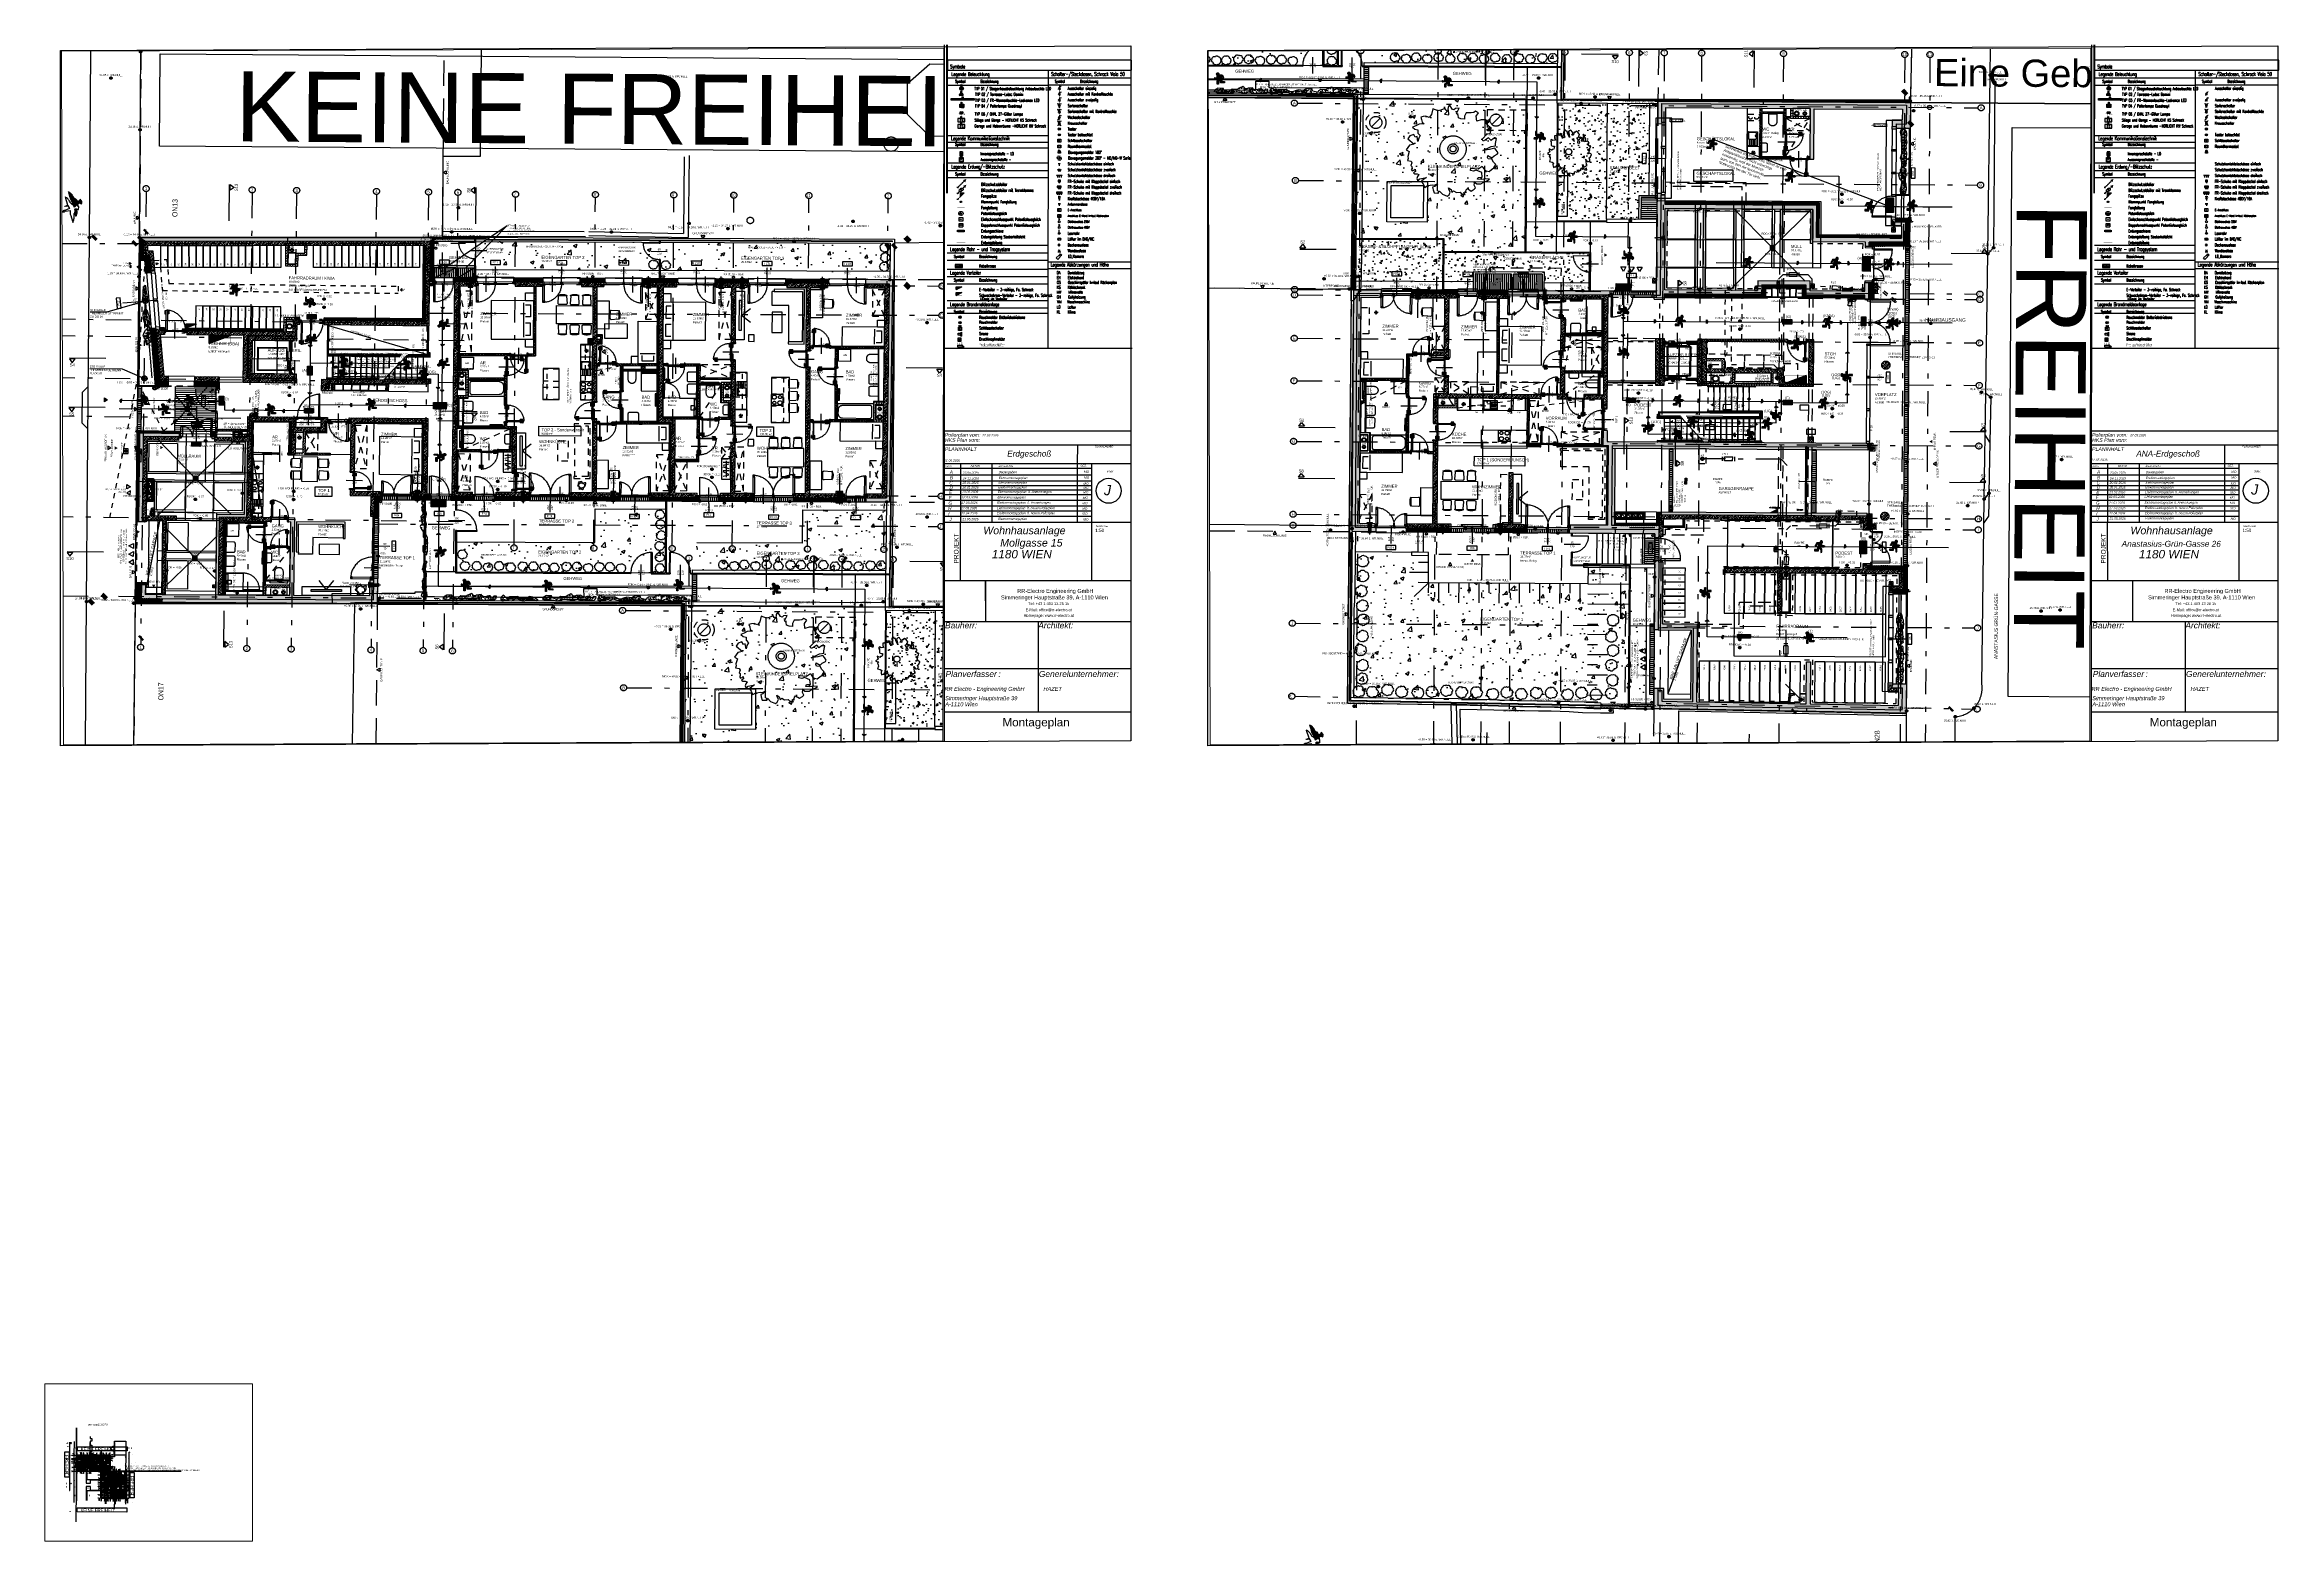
# Paper-space layout 'Layout1' of a CAD drawing. Header units: millimetres. Extents: x 26 to 2237, y 20 to 1501.
# The model-space entities are those that its viewports show. They can reach past a viewport. Long polylines and large blocks are cut down to what shows.
import ezdxf
from ezdxf.enums import TextEntityAlignment as Align

# ---------------------------------------------------------------- set-up
doc = ezdxf.new("R2010")
doc.units = ezdxf.units.MM
for name, pattern in [('ACAD_ISO08W100', [36, 24, -3, 6, -3]), ('DASHDOT', [1, 0.5, -0.25, 0, -0.25]), ('HIDDEN', [0.375, 0.25, -0.125]), ('HIDDEN2', [0.1875, 0.125, -0.0625]), ('STRICHLINIE', [0.75, 0.5, -0.25]), ('STRICHPUNKT', [1, 0.5, -0.25, 0, -0.25]), ('STRICHPUNKTX2', [2, 1, -0.5, 0, -0.5])]:
    doc.linetypes.add(name, pattern=pattern)
for name, color, linetype in [('00-AUF---------M0', 251, 'Continuous'), ('00-TXT---------M0', 8, 'Continuous'), ('00-WOL-G00-LEG-M0', 22, 'Continuous'), ('00_HLP-G00-LEG-M0', 6, 'Continuous'), ('01-ANS---------M0', 251, 'Continuous'), ('01-ANS-G00-LEG-M0', 251, 'Continuous'), ('01-BFL-G00-LEG-M0', 251, 'Continuous'), ('01-SCH-G00-LEG-M0', 251, 'STRICHPUNKTX2'), ('01-SYM-G00-Leg-M0', 251, 'Continuous'), ('01-TXT---------M0', 251, 'Continuous'), ('01-TXT---------PP', 1, 'Continuous'), ('01-TXT-G00-LEG-M0', 1, 'Continuous'), ('02-ABB-G00-LEG-M0', 251, 'Continuous'), ('02-ANS-G00-LEG-M0', 251, 'Continuous'), ('02-ANS-G00-LEG-Rigol', 251, 'Continuous'), ('02-AXO-G00-LEG-M0', 251, 'STRICHPUNKT'), ('02-DIM-G00-L01-M0', 8, 'Continuous'), ('02-DIM-G00-LEG-BEHÖRDE', 251, 'Continuous'), ('02-FIL-G00-LEG-GK', 251, 'Continuous'), ('02-FIL-G00-LEG-GRÜN', 251, 'Continuous'), ('02-FIL-G00-LEG-LILA', 251, 'Continuous'), ('02-FIL-G00-LEG-ORANGE', 251, 'Continuous'), ('02-FIL-G00-Leg-STB', 251, 'Continuous'), ('02-FLI-G00-LEG-M0', 251, 'Continuous'), ('02-TWA---------M0', 251, 'Continuous'), ('02-TWA-G00-LEG-M0', 251, 'Continuous'), ('02-TWB-G00-LEG-M0', 251, 'Continuous'), ('02-WDA---------M0', 251, 'Continuous'), ('02-WDA-G00-LEG-M0', 251, 'Continuous'), ('02-ZWA---------M0', 251, 'Continuous'), ('02-ZWA-G00-LEG-M0', 251, 'Continuous'), ('03-ANS-G00-LEG-M0', 251, 'Continuous'), ('03-HID-G00-LEG-M0', 251, 'HIDDEN2'), ('03-SYM-G00-LEG-M0', 251, 'Continuous'), ('04-HLP---------M0', 251, 'HIDDEN2'), ('04-STO---------M0', 251, 'Continuous'), ('04-STO-G00-LEG-M0', 251, 'Continuous'), ('04-SYM---------EP', 251, 'Continuous'), ('04-SYM-G00-LEG-EP', 251, 'Continuous'), ('04-TXT---------EP', 251, 'Continuous'), ('04-TXT-G00-Leg-M0', 251, 'Continuous'), ('04-TXT-G00-LEG-POS', 8, 'Continuous'), ('05-STO---------M0', 251, 'Continuous'), ('05-STO--------M0', 251, 'Continuous'), ('05-STO-G00-LEG-M0', 251, 'Continuous'), ('05-SYM---------M0', 251, 'Continuous'), ('05-SYM--------M0', 251, 'Continuous'), ('05-SYM-G00-LEG-M0', 251, 'Continuous'), ('05-TXT---------PP', 8, 'Continuous'), ('05-TXT--------M0', 251, 'Continuous'), ('05-TXT-G00-LEG-M0', 251, 'Continuous'), ('06-SYM-G00-LEG-M0', 251, 'Continuous'), ('06-TXT-G00-LEG-M0', 251, 'Continuous'), ('07-MOB---------M0', 251, 'Continuous'), ('07-MOB-G00-LEG-FAHRRAD', 251, 'Continuous'), ('07-RWK-G00-LEG-M0', 150, 'HIDDEN'), ('07-SAN---------M0', 251, 'Continuous'), ('07-SAN-G00-LEG-FBHZG-EVERT', 251, 'Continuous'), ('07-SAN-G00-Leg-Küche', 251, 'Continuous'), ('07-SAN-G00-LEG-LÜFTUNGEN', 251, 'HIDDEN2'), ('07-SAN-G00-LEG-M0', 251, 'Continuous'), ('07-SWK-G00-LEG-M0', 251, 'STRICHPUNKT'), ('07-SYM-G00-LEG-M0', 251, 'STRICHPUNKT'), ('07-TXT---------M0', 251, 'Continuous'), ('07-TXT-G00-LEG-M0', 251, 'Continuous'), ('07_MOB-G00-LEG-M0', 6, 'HIDDEN2'), ('09-FIL-G00-LEG-BLAU', 251, 'Continuous'), ('09-NAT-G00-LEG-PFLANZEN', 251, 'Continuous'), ('09-NAT-G00-LEG-PP', 251, 'Continuous'), ('09-SYM-G00-LEG-GEHSTEIG', 8, 'Continuous'), ('09-TXT-G00-LEG-M0', 251, 'Continuous'), ('09-VER-G00-LEG-GEBÄUDE', 251, 'Continuous'), ('09-VER-G00-LEG-GRUNDSTÜCKSGRENZE', 251, 'Continuous'), ('09-WEG-G00-Leg-M0', 251, 'Continuous'), ('09-WEG_G00-LEG-M0', 251, 'Continuous'), ('0MP_E_Swst', 220, 'Continuous'), ('ET_BELEUCHTUNG', 10, 'Continuous'), ('ET_LEGENDE - Wohnung$0$800_KO_HI____L', 130, 'Continuous')]:
    doc.layers.add(name, color=color, linetype=linetype)
for name, color, linetype, plot in [('00_HLP---------M0', 251, 'Continuous', False), ('04_HLP---------M0', 251, 'HIDDEN2', False), ('05_HLP---------M0', 251, 'Continuous', False), ('07_MOB---------M0', 251, 'Continuous', False)]:
    doc.layers.add(name, color=color, linetype=linetype, plot=plot)
for name, color, linetype, true_color in [('E-BMA', 232, 'Continuous', 0xc3095d), ('E_Bauangaben', 242, 'Continuous', 0xcb1042), ('E_Beleuchtungstyp', 30, 'Continuous', 0xf1780e), ('E_BRANDMELDE', 1, 'Continuous', 0xec0407), ('E_ERDUNG', 150, 'ACAD_ISO08W100', 0x0f87ff), ('E_KABELTASSE', 150, 'Continuous', 0x007af5), ('E_Muster', 18, 'Continuous', 0x080808), ('E_NACHRTECH', 3, 'Continuous', 0x00fa00), ('E_Rauchmelder', 1, 'Continuous', 0xfb0404), ('E_Sicherheitsbeleuchtung', 100, 'Continuous', 0x05ff44), ('E_Steckdose+Schalter', 150, 'Continuous', 0x0b6cf4), ('E_Stromkreiser', 212, 'Continuous', 0xcf26c9), ('ET_LEGENDE - Wohnung$0$800_AL_ALLG_L', 18, 'Continuous', 0x050505), ('ET_LEGENDE - Wohnung$0$810_AV_LE____T', 30, 'Continuous', 0xff870f), ('ET_LEGENDE - Wohnung$0$834_SV_KO____T', 106, 'Continuous', 0x008521), ('ET_NACHRTECH', 92, 'Continuous', 0x00d100)]:
    doc.layers.add(name, color=color, linetype=linetype, true_color=true_color)
doc.layers.add('E_Polierplan', color=8, linetype='Continuous', lineweight=18, true_color=0x828282)
doc.layers.add('E_Schwachstrom_allgemein', color=240, linetype='Continuous', lineweight=25, true_color=0xfc0324)
doc.styles.add('0.EG (1)$0$ERSTELLTER_STIL_2', font='ARIALN.TTF')
doc.styles.add('ARIAL', font='arial.ttf', dxfattribs={"width": 0.85})
doc.styles.add('ERSTELLTER_STIL_1', font='swiss.ttf')
doc.styles.add('ERSTELLTER_STIL_5', font='ariali.ttf')
doc.styles.add('ET_LEGENDE - Wohnung$0$ROMANS', font='romans.shx', dxfattribs={"width": 0.6})
doc.styles.add('M&P_ARIAL', font='arial.ttf', dxfattribs={"height": 4})
doc.styles.add('NORM7', font='norm.shx', dxfattribs={"width": 0.65})
doc.styles.add('OIE-DÜNN', font='techl___.ttf')
doc.styles.add('ROMANS', font='romans', dxfattribs={"height": 3.5})
doc.styles.get("Standard").update_dxf_attribs({"font": 'arial.ttf'})
doc.linetypes.add('ZICKZACK', pattern='A,0.00254,-5.08,[131,ltypeshp.shx,S=5.08,R=0,X=-5.08,Y=0],-10.16,[131,ltypeshp.shx,S=5.08,R=180,X=5.08,Y=0],-5.08', length=20.32254)
picture_1 = doc.add_image_def('image1.png', size_in_pixel=(1000, 1000))
pattern_1 = [(135, (-23245.73, -3508.61), (-67.35192, -67.35192), []), (135, (-23245.73, -3463.7), (-67.35192, -67.35192), [])]
pattern_2 = [(90, (-23245.73, -3508.606), (-63.5, 63.5), [31.75, -95.25]), (180, (-23229.854, -3492.73), (-63.5, -63.5), [31.75, -95.25])]
pattern_3 = [(44.70755, (-20078.77, 18756.93), (-89.34302, 90.25976), []), (44.70755, (-19988.97, 18756.47), (-89.34302, 90.25976), [63.5, -31.75])]
pattern_4 = [(359.70755, (-20078.772, 18756.93), (47.764726, 27.252854), [31.75, -63.5]), (119.70755, (-20078.772, 18756.93), (-47.484027, 27.7390394), [31.75, -63.5]), (59.70755, (-20078.772, 18756.93), (0.280699, 54.9918935), [-63.5, 31.75])]
pattern_5 = [(90, (-23245.73, -3508.606), (-63.5, 4e-09), []), (180, (-23245.73, -3508.606), (-4e-09, -63.5), [])]
pattern_6 = [(90, (-23245.73, -3508.606), (-31.75, 2e-09), [31.75, -31.75]), (180, (-23245.73, -3508.606), (-2e-09, -31.75), [31.75, -31.75])]
pattern_7 = [(135, (-23245.73, -3508.6), (-89.80256, -89.80256), []), (135, (-23245.73, -3418.8), (-89.80256, -89.80256), [63.5, -31.75])]
pattern_8 = [(315.50173, (29237.95, 101285.12), (269.7258, 49.9991), [28.575, -314.325]), (10.50173, (29237.95, 101285.12), (-25.1442, -290.3332), [22.86, -251.46]), (265.05073, (29260.43, 101289.3), (244.5825, -240.3326), [24.285, -267.135]), (319.3175, (29245.26, 101209.27), (398.6991, 101.7579), [42.8625, -471.4875]), (268.8661, (29278.5, 101217.75), (390.049, -335.2866), [36.4275, -400.7025]), (14.3177, (29245.26, 101209.27), (390.0495, -335.286), [34.29, -377.19]), (344.50173, (29281.36, 101231.89), (211.6675, 174.4959), [28.575, -314.325]), (39.50173, (29281.36, 101231.9), (118.7647, -266.1212), [22.86, -251.46]), (294.05033, (29299, 101246.43), (330.4316, -91.626), [24.285, -267.135]), (328.00173, (29237.95, 101285.12), (16.77173, -125.8041), [0, -248.412, 0, -255.27, 0, -252.4125]), (358.00173, (29237.95, 101285.12), (114.1751, -139.96903), [0, -145.542, 0, -242.697, 0, -96.2025]), (38.00173, (29153.38, 101276.98), (201.62508, 28.05331), [0, -95.25, 0, -297.18, 0, -394.335]), (48.00173, (29115.46, 101273.32), (224.82687, -16.66104), [0, -123.825, 0, -197.358, 0, -280.035])]
pattern_9 = [(50.1423, (31995.2, 67277.07), (273.3355, -23.2298), [28.575, -314.325]), (355.1423, (31995.2, 67277.07), (-53.576, 286.453), [22.86, -251.46]), (100.5933, (32017.98, 67275.13), (219.7607, 263.2217), [24.285, -267.135]), (46.3265, (31995, 67353.27), (406.774, -62.0534), [42.862, -471.487]), (96.778, (32028.9, 67348.1), (355.183, 372.022), [36.427, -400.702]), (351.3263, (31995, 67353.27), (355.184, 372.021), [34.29, -377.19]), (21.1423, (32033.16, 67334.31), (227.8026, -152.833), [28.575, -314.325]), (326.1423, (32033.16, 67334.3), (92.0166, 276.5113), [22.86, -251.46]), (71.5937, (32052.14, 67321.58), (319.8185, 123.679), [24.285, -267.135]), (37.6423, (31995.2, 67277.07), (4.3179, 126.8437), [0, -248.412, 0, -255.27, 0, -252.4125]), (7.6423, (31995.2, 67277.07), (99.856, 150.5193), [0, -145.542, 0, -242.697, 0, -96.2025]), (327.6423, (31910.24, 67276.86), (203.4066, -8.08795), [0, -95.25, 0, -297.18, 0, -394.335]), (317.6423, (31872.14, 67276.76), (222.0984, 38.6915), [0, -123.825, 0, -197.358, 0, -280.035])]
pattern_10 = [(90, (-23245.729, -3508.606), (-15.875, 9e-10), []), (180, (-23245.73, -3508.606), (-4e-09, -63.5), [])]
pattern_11 = [(45, (-23245.73, -3508.6), (-89.80256, 89.80256), []), (45, (-23155.93, -3508.6), (-89.80256, 89.80256), [63.5, -31.75])]
pattern_12 = [(90, (-23245.73, -3508.606), (-63.5, 4e-09), []), (180, (-23245.73, -3508.6), (-8e-09, -127), [63.5, -63.5]), (180, (-23245.73, -3445.1), (-8e-09, -127), [-63.5, 63.5])]
pattern_13 = [(360, (-23245.73, -3508.606), (47.625, 27.4963), [31.75, -63.5]), (120, (-23245.73, -3508.606), (-47.624994, 27.49631), [31.75, -63.5]), (60, (-23245.73, -3508.606), (6e-06, 54.99261), [-63.5, 31.75])]
pattern_14 = [(360, (91754.27, -3508.606), (47.625, 27.4963), [31.75, -63.5]), (120, (91754.27, -3508.606), (-47.624994, 27.49631), [31.75, -63.5]), (60, (91754.27, -3508.606), (6e-06, 54.99261), [-63.5, 31.75])]
pattern_15 = [(90, (-23245.73, -3508.606), (-63.5, 63.5), [63.5, -63.5]), (180, (-23245.73, -3445.106), (-63.5, -63.5), [63.5, -63.5])]
pattern_16 = [(50.29245, (-23245.7, -3508.6), (911.318, -75.045), [95.25, -1047.75]), (355.2925, (-23245.7, -3508.6), (-181.088, 954.371), [76.2, -838.2]), (100.7435, (-23169.8, -3514.9), (730.234, 879.322), [80.95, -890.45]), (46.4767, (-23247, -3254.6), (1356.45, -203.29), [142.875, -1571.625]), (96.928, (-23134, -3271.5), (1180.691, 1243.17), [121.425, -1335.675]), (351.4765, (-23247, -3254.6), (1180.693, 1243.168), [114.3, -1257.3]), (21.29245, (-23119.7, -3317.46), (760.6744, -507.4516), [95.25, -1047.75]), (326.2925, (-23119.7, -3317.5), (304.305, 922.505), [76.2, -838.2]), (71.7439, (-23056.3, -3359.75), (1064.978, 415.056), [80.95, -890.45]), (37.79245, (-23245.73, -3508.6), (13.2849, 422.8485), [0, -828.04, 0, -850.9, 0, -841.375]), (7.79245, (-23245.73, -3508.6), (331.5372, 502.6017), [0, -485.14, 0, -808.99, 0, -320.675]), (327.79245, (-23528.94, -3510.05), (678.0903, -25.183), [0, -317.5, 0, -990.6, 0, -1314.45]), (317.79245, (-23655.93, -3510.7), (739.9873, 130.9112), [0, -412.75, 0, -657.86, 0, -933.45])]
pattern_17 = [(44.49827, (29237.95, -18152.33), (269.7258, -49.9991), [28.575, -314.325]), (349.49827, (29237.95, -18152.33), (-25.1442, 290.3332), [22.86, -251.46]), (94.94927, (29260.43, -18156.5), (244.5825, 240.3326), [24.285, -267.135]), (40.6825, (29245.26, -18076.5), (398.6991, -101.7579), [42.8625, -471.4875]), (91.1339, (29278.5, -18084.96), (390.049, 335.2866), [36.4275, -400.7025]), (345.6823, (29245.26, -18076.5), (390.0495, 335.286), [34.29, -377.19]), (15.49827, (29281.36, -18099.1), (211.6675, -174.4959), [28.575, -314.325]), (320.49827, (29281.36, -18099.1), (118.7647, 266.1212), [22.86, -251.46]), (65.94967, (29299, -18113.64), (330.4316, 91.626), [24.285, -267.135]), (31.99827, (29237.95, -18152.33), (16.77173, 125.8041), [0, -248.412, 0, -255.27, 0, -252.4125]), (1.99827, (29237.95, -18152.33), (114.1751, 139.96903), [0, -145.542, 0, -242.697, 0, -96.2025]), (321.99827, (29153.38, -18144.19), (201.62508, -28.05331), [0, -95.25, 0, -297.18, 0, -394.335]), (311.99827, (29115.46, -18140.53), (224.82687, 16.66104), [0, -123.825, 0, -197.358, 0, -280.035])]
pattern_18 = [(44.70755, (-20078.77, 18756.93), (-89.34302, 90.25976), []), (44.70755, (-19988.97, 18756.47), (-89.34302, 90.25976), [63.5, -31.75])]
pattern_19 = [(90.1423, (31995.2, 67277.07), (-63.65752, 63.3421), [31.75, -95.25]), (180.1423, (32011.035, 67292.983), (-63.3421, -63.65752), [31.75, -95.25])]
pattern_20 = [(90.1423, (31995.2, 67277.069), (-15.87495, -0.039428), []), (180.1423, (31995.2, 67277.07), (0.1577, -63.4998), [])]
pattern_21 = [(89.70755, (-20078.772, 18756.931), (-15.8747932, 0.0810293), []), (179.70755, (-20078.77, 18756.93), (-0.324117, -63.49917), [])]
pattern_22 = [(90.1423, (31995.2, 67277.07), (-31.7499, -0.07886), [31.75, -31.75]), (180.1423, (31995.2, 67277.07), (0.07886, -31.7499), [31.75, -31.75])]
pattern_23 = [(135.1423, (31995.2, 67277.07), (-67.1844, -67.519), []), (135.1423, (31995.09, 67321.97), (-67.1844, -67.519), [])]
pattern_24 = [(45.1423, (31995.2, 67277.07), (-90.0253, 89.5792), []), (45.1423, (32085, 67277.29), (-90.0253, 89.5792), [63.5, -31.75])]
pattern_25 = [(359.70755, (-20078.77, 18756.93), (0.32412, 63.49917), []), (359.70755, (-20078.61, 18788.68), (0.32412, 63.49917), [31.75, -15.875])]
pattern_26 = [(134.70755, (-20078.77, 18756.93), (-67.69482, -67.00727), []), (134.70755, (-20078.54, 18801.83), (-67.69482, -67.00727), [])]
pattern_27 = [(179.70755, (80338.47, 100245.443), (-47.764726, -27.252854), [31.75, -63.5]), (299.70755, (80338.47, 100245.443), (47.484027, -27.739039), [31.75, -63.5]), (239.70755, (80338.47, 100245.443), (-0.280699, -54.9918935), [-63.5, 31.75])]
pattern_28 = [(89.70755, (-20078.77, 18756.93), (-63.175056, 63.82329), [31.75, -95.25]), (179.70755, (-20062.816, 18772.725), (-63.82329, -63.175056), [31.75, -95.25])]
pattern_29 = [(89.70755, (-20078.772, 18756.93), (-31.749586, 0.162059), [31.75, -31.75]), (179.70755, (-20078.772, 18756.93), (-0.162059, -31.749586), [31.75, -31.75])]
pattern_30 = [(359.70755, (-20078.772, 18756.93), (0.162059, 31.749586), []), (134.70755, (-20062.98, 18740.975), (-63.82332, -63.17508), [44.9013, -44.9013]), (134.70755, (-20055.04, 18740.935), (-63.82332, -63.17508), [44.9013, -44.9013]), (134.70755, (-20047.1, 18740.89), (-63.82332, -63.17508), [44.9013, -44.9013])]
pattern_31 = [(45, (91754.27, -3508.6), (-89.80256, 89.80256), []), (45, (91844.07, -3508.6), (-89.80256, 89.80256), [63.5, -31.75])]
pattern_32 = [(90.1423, (31995.2, 67277.07), (-63.4998, -0.1577), []), (180.142, (31995.2, 67277.07), (0.315, -127), [63.5, -63.5]), (180.142, (31995.04, 67340.57), (0.315, -127), [-63.5, 63.5])]
pattern_33 = [(49.70755, (-19978.77, 18756.42), (273.1514, -25.3032), [28.575, -314.325]), (354.70755, (-19978.77, 18756.42), (-51.4008, 286.851), [22.86, -251.46]), (100.15855, (-19956, 18754.3), (221.7516, 261.5466), [24.285, -267.135]), (45.89175, (-19978.4, 18832.62), (406.2914, -65.1381), [42.8625, -471.4875]), (96.34315, (-19944.53, 18827.2), (357.996, 369.3159), [36.4275, -400.7025]), (350.89155, (-19978.4, 18832.6), (357.9966, 369.3152), [34.29, -377.19]), (20.70755, (-19940.38, 18813.38), (226.6364, -154.5571), [28.575, -314.325]), (325.70755, (-19940.38, 18813.38), (94.112, 275.8052), [22.86, -251.46]), (71.15895, (-19921.5, 18800.5), (320.7478, 121.2487), [24.285, -267.135]), (37.20755, (-19978.77, 18756.42), (5.28022, 126.80726), [0, -248.412, 0, -255.27, 0, -252.4125]), (7.20755, (-19978.77, 18756.42), (100.9952, 149.7573), [0, -145.542, 0, -242.697, 0, -96.2025]), (327.20755, (-20063.74, 18756.85), (203.33938, -9.63113), [0, -95.25, 0, -297.18, 0, -394.335]), (317.20755, (-20101.83, 18757.05), (222.38555, 37.0051), [0, -123.825, 0, -197.358, 0, -280.035])]
pattern_34 = [(359.70755, (-20078.772, 18756.93), (47.764726, 27.252854), [31.75, -63.5]), (119.70755, (-20078.772, 18756.93), (-47.484027, 27.73904), [31.75, -63.5]), (59.70755, (-20078.772, 18756.93), (0.280699, 54.991893), [-63.5, 31.75])]
pattern_35 = [(89.70755, (-20078.77, 18756.93), (-63.49917, 0.324117), []), (149.70755, (-20078.77, 18756.93), (-32.03028, -54.82984), []), (209.70755, (-20078.77, 18756.93), (31.46889, -55.153955), [])]
pattern_36 = [(359.70755, (-20078.77, 18756.93), (0.48618, 95.24876), [])]

# ---------------------------------------------------------------- blocks, each defined once
blk = doc.blocks.new('*U56')
h = blk.add_hatch(color=256)
h.dxf.hatch_style = 1
h.paths.add_polyline_path([(77, -51), (54, -51), (54, -66), (77, -66)])
h.paths.add_polyline_path([(77, -28), (54, -28), (54, -42), (77, -42)])
h.paths.add_polyline_path([(77, -5), (54, -5), (54, -20), (77, -20)])
h.paths.add_polyline_path([(77, 17), (54, 17), (54, 2), (77, 2)])
h.paths.add_polyline_path([(46, 17), (23, 17), (23, 2), (46, 2)])
h.paths.add_polyline_path([(46, -5), (23, -5), (23, -20), (46, -20)])
h.paths.add_polyline_path([(46, -28), (23, -28), (23, -42), (46, -42)])
h.paths.add_polyline_path([(46, -51), (23, -51), (23, -66), (46, -66)])
h.paths.add_polyline_path([(15, -51), (-8, -51), (-8, -66), (15, -66)])
h.paths.add_polyline_path([(15, -28), (-8, -28), (-8, -42), (15, -42)])
h.paths.add_polyline_path([(15, -5), (-8, -5), (-8, -20), (15, -20)])
h.paths.add_polyline_path([(15, 17), (-8, 17), (-8, 2), (15, 2)])
at = {"linetype": 'Continuous'}
for p, q in [((-94, 135), (-94, -135)), ((-21, 106), (-94, 106)), ((-86, -108), (-86, 106)), ((79, 150), (-79, 150)), ((-30, -108), (-30, 106)), ((-21, 150), (-21, -150)), ((94, 135), (94, -135)), ((-79, -150), (79, -150))]:
    blk.add_line(p, q, dxfattribs=at)
for points in [[(15, 17), (-8, 17), (-8, 2), (15, 2)], [(46, 17), (23, 17), (23, 2), (46, 2)], [(77, 17), (54, 17), (54, 2), (77, 2)], [(15, -5), (-8, -5), (-8, -20), (15, -20)], [(15, -28), (-8, -28), (-8, -42), (15, -42)], [(15, -51), (-8, -51), (-8, -66), (15, -66)], [(46, -5), (23, -5), (23, -20), (46, -20)], [(46, -28), (23, -28), (23, -42), (46, -42)], [(46, -51), (23, -51), (23, -66), (46, -66)], [(77, -5), (54, -5), (54, -20), (77, -20)], [(77, -28), (54, -28), (54, -42), (77, -42)], [(77, -51), (54, -51), (54, -66), (77, -66)]]:
    blk.add_lwpolyline(points, close=True, dxfattribs=at)
for centre, radius, start, end in [((-79, 135), 15, 90, 180), ((79, 135), 15, 0, 90), ((-79, -135), 15, 180, 270), ((-58, -108), 28, 180, 0), ((79, -135), 15, 270, 0)]:
    blk.add_arc(centre, radius, start, end, dxfattribs=at)
at = {"style": 'ET_LEGENDE - Wohnung$0$ROMANS', "width": 0.6, "flags": 1}
for tag, p in [('RAUMBUCHNUMMER', (0, -450)), ('ANLAGE', (0, -600))]:
    blk.add_attdef(tag, text='', height=100, dxfattribs=at).set_placement(p, align=Align.MIDDLE)
for tag, p in [('KOMPONENTE_NR', (0, -1050)), ('TEILANLAGE_NR', (0, -750)), ('BEZEICHNUNG', (0, -1200)), ('KOMPONENTE', (0, -900)), ('HERSTELLER', (0, -1500)), ('TYP', (0, -1350)), ('GEWERKE_CODE', (0, -2700)), ('LEISTUNG_MAX', (0, -1800)), ('SPEZIFISCH_1', (0, -1950)), ('SPEZIFISCH_2', (0, -2100)), ('SPEZIFISCH_3', (0, -2250)), ('SPEZIFISCH_4', (0, -2400)), ('SPEZIFISCH_5', (0, -2550)), ('ZAEHLER', (0, -3000)), ('LV_POS', (0, -2850)), ('MODEL', (0, -1650)), ('ET_SPEZIFISCH_1', (0, -3750)), ('ET_SPEZIFISCH_2', (0, -3900)), ('ET_SPEZIFISCH_3', (0, -4050)), ('ET_SPEZIFISCH_4', (0, -4200)), ('ET_SPEZIFISCH_5', (0, -4350)), ('ET_SPEZIFISCH_6', (0, -4500)), ('ET_SPEZIFISCH_7', (0, -4650)), ('PLATZHALTER_1', (0, -3150)), ('PLATZHALTER_2', (0, -3300)), ('PLATZHALTER_3', (0, -3450)), ('JOBLISTE_VDMA', (0, -3600))]:
    blk.add_attdef(tag, text='', height=100, dxfattribs=at).set_placement(p, align=Align.MIDDLE_CENTER)
blk = doc.blocks.new('*U57')
for p, q in [((-100, 150), (-100, -150)), ((-35, 115), (35, 45)), ((-35, 45), (35, 115)), ((100, 150), (100, -150))]:
    blk.add_line(p, q)
blk.add_lwpolyline([(125, -150), (-125, -150), (-125, 150), (125, 150)], close=True)
at = {"const_width": 30}
for points in [[(-15, -20, 1), (15, -20, 1)], [(-15, -100, 1), (15, -100, 1)]]:
    blk.add_lwpolyline(points, format="xyb", close=True, dxfattribs=at)
blk.add_circle((0, 80), 50)
at = {"style": 'ET_LEGENDE - Wohnung$0$ROMANS', "width": 0.6, "flags": 1}
for tag, p in [('RAUMBUCHNUMMER', (0, -450)), ('ANLAGE', (0, -600))]:
    blk.add_attdef(tag, text='', height=100, dxfattribs=at).set_placement(p, align=Align.MIDDLE)
for tag, p in [('KOMPONENTE_NR', (0, -1050)), ('TEILANLAGE_NR', (0, -750)), ('BEZEICHNUNG', (0, -1200)), ('KOMPONENTE', (0, -900)), ('HERSTELLER', (0, -1500)), ('TYP', (0, -1350)), ('GEWERKE_CODE', (0, -2700)), ('LEISTUNG_MAX', (0, -1800)), ('SPEZIFISCH_1', (0, -1950)), ('SPEZIFISCH_2', (0, -2100)), ('SPEZIFISCH_3', (0, -2250)), ('SPEZIFISCH_4', (0, -2400)), ('SPEZIFISCH_5', (0, -2550)), ('ZAEHLER', (0, -3000)), ('LV_POS', (0, -2850)), ('MODEL', (0, -1650)), ('ET_SPEZIFISCH_1', (0, -3750)), ('ET_SPEZIFISCH_2', (0, -3900)), ('ET_SPEZIFISCH_3', (0, -4050)), ('ET_SPEZIFISCH_4', (0, -4200)), ('ET_SPEZIFISCH_5', (0, -4350)), ('ET_SPEZIFISCH_6', (0, -4500)), ('ET_SPEZIFISCH_7', (0, -4650)), ('PLATZHALTER_1', (0, -3150)), ('PLATZHALTER_2', (0, -3300)), ('PLATZHALTER_3', (0, -3450)), ('JOBLISTE_VDMA', (0, -3600))]:
    blk.add_attdef(tag, text='', height=100, dxfattribs=at).set_placement(p, align=Align.MIDDLE_CENTER)
blk = doc.blocks.new('*U41')
h = blk.add_hatch()
h.set_pattern_fill('ANSI31', color=256, scale=5, style=0)
h.set_pattern_definition([(45, (1095.665, 558.405), (-11.22532, 11.22532), [])])
h.paths.add_polyline_path([(0, 0), (0, 200), (400, 200)])
blk.add_line((0, 0), (400, 200))
at = {"const_width": 10}
blk.add_lwpolyline([(0, 200), (400, 200), (400, 0), (0, 0)], close=True, dxfattribs=at)
blk.add_lwpolyline([(0, 0), (0, 200), (400, 200), (0, 0)])
at = {"style": 'ET_LEGENDE - Wohnung$0$ROMANS', "width": 0.6, "flags": 1}
for tag, p in [('RAUMBUCHNUMMER', (500, -300)), ('ANLAGE', (500, -450))]:
    blk.add_attdef(tag, text='', height=100, dxfattribs=at).set_placement(p, align=Align.MIDDLE)
for tag, p in [('KOMPONENTE_NR', (500, -900)), ('TEILANLAGE_NR', (500, -600)), ('BEZEICHNUNG', (500, -1050)), ('KOMPONENTE', (500, -750)), ('HERSTELLER', (500, -1350)), ('MODEL', (500, -1500)), ('TYP', (500, -1200)), ('GEWERKE_CODE', (500, -2550)), ('PLATZHALTER_1', (500, -3000)), ('LEISTUNG_MAX', (500, -1650)), ('SPEZIFISCH_1', (500, -1800)), ('SPEZIFISCH_2', (500, -1950)), ('SPEZIFISCH_3', (500, -2100)), ('SPEZIFISCH_4', (500, -2250)), ('SPEZIFISCH_5', (500, -2400)), ('ZAEHLER', (500, -2850)), ('LV_POS', (500, -2700)), ('ET_SPEZIFISCH_1', (500, -3600)), ('ET_SPEZIFISCH_2', (500, -3750)), ('ET_SPEZIFISCH_3', (500, -3900)), ('ET_SPEZIFISCH_4', (500, -4050)), ('ET_SPEZIFISCH_5', (500, -4200)), ('ET_SPEZIFISCH_6', (500, -4350)), ('ET_SPEZIFISCH_7', (500, -4500)), ('PLATZHALTER_2', (500, -3150)), ('PLATZHALTER_3', (500, -3300)), ('JOBLISTE_VDMA', (500, -3450))]:
    blk.add_attdef(tag, text='', height=100, dxfattribs=at).set_placement(p, align=Align.MIDDLE_CENTER)
blk = doc.blocks.new('*U61')
for p, q in [((25, 43), (92, 159)), ((92, 159), (121, 142))]:
    blk.add_line(p, q)
blk.add_circle((0, 0), 50)
at = {"layer": 'ET_LEGENDE - Wohnung$0$800_KO_HI____L'}
for centre in [(0, 125), (0, 75), (-50, -75), (0, -75), (0, -125), (50, -75)]:
    blk.add_circle(centre, 5, dxfattribs=at)
at = {"style": 'ET_LEGENDE - Wohnung$0$ROMANS', "width": 0.6, "flags": 1}
for tag, p in [('RAUMBUCHNUMMER', (0, -466)), ('ANLAGE', (0, -616))]:
    blk.add_attdef(tag, text='', height=100, dxfattribs=at).set_placement(p, align=Align.MIDDLE)
for tag, p in [('KOMPONENTE_NR', (0, -1066)), ('TEILANLAGE_NR', (0, -766)), ('BEZEICHNUNG', (0, -1216)), ('KOMPONENTE', (0, -916)), ('HERSTELLER', (0, -1516)), ('TYP', (0, -1366)), ('GEWERKE_CODE', (0, -2716)), ('LEISTUNG_MAX', (0, -1816)), ('SPEZIFISCH_1', (0, -1966)), ('SPEZIFISCH_2', (0, -2116)), ('SPEZIFISCH_3', (0, -2266)), ('SPEZIFISCH_4', (0, -2416)), ('SPEZIFISCH_5', (0, -2566)), ('ZAEHLER', (0, -3016)), ('LV_POS', (0, -2866)), ('MODEL', (0, -1666)), ('ET_SPEZIFISCH_1', (0, -3766)), ('ET_SPEZIFISCH_2', (0, -3916)), ('ET_SPEZIFISCH_3', (0, -4066)), ('ET_SPEZIFISCH_4', (0, -4216)), ('ET_SPEZIFISCH_5', (0, -4366)), ('ET_SPEZIFISCH_6', (0, -4516)), ('PLATZHALTER_1', (0, -3166)), ('PLATZHALTER_2', (0, -3316)), ('PLATZHALTER_3', (0, -3466)), ('JOBLISTE_VDMA', (0, -3616)), ('ET_SPEZIFISCH_7', (0, -4666))]:
    blk.add_attdef(tag, text='', height=100, dxfattribs=at).set_placement(p, align=Align.MIDDLE_CENTER)
blk = doc.blocks.new('*U156')
for p, q in [((25, 43), (92, 159)), ((80, 139), (109, 123)), ((92, 159), (121, 142))]:
    blk.add_line(p, q)
blk.add_circle((0, 0), 50)
at = {"layer": 'ET_LEGENDE - Wohnung$0$800_KO_HI____L'}
for centre in [(0, 125), (0, 75), (-50, -75), (0, -75), (0, -125), (50, -75)]:
    blk.add_circle(centre, 5, dxfattribs=at)
at = {"style": 'ET_LEGENDE - Wohnung$0$ROMANS', "width": 0.6, "flags": 1}
for tag, p in [('RAUMBUCHNUMMER', (0, -466)), ('ANLAGE', (0, -616))]:
    blk.add_attdef(tag, text='', height=100, dxfattribs=at).set_placement(p, align=Align.MIDDLE)
for tag, p in [('KOMPONENTE_NR', (0, -1066)), ('TEILANLAGE_NR', (0, -766)), ('BEZEICHNUNG', (0, -1216)), ('KOMPONENTE', (0, -916)), ('HERSTELLER', (0, -1516)), ('TYP', (0, -1366)), ('GEWERKE_CODE', (0, -2716)), ('LEISTUNG_MAX', (0, -1816)), ('SPEZIFISCH_1', (0, -1966)), ('SPEZIFISCH_2', (0, -2116)), ('SPEZIFISCH_3', (0, -2266)), ('SPEZIFISCH_4', (0, -2416)), ('SPEZIFISCH_5', (0, -2566)), ('ZAEHLER', (0, -3016)), ('LV_POS', (0, -2866)), ('MODEL', (0, -1666)), ('ET_SPEZIFISCH_1', (0, -3766)), ('ET_SPEZIFISCH_2', (0, -3916)), ('ET_SPEZIFISCH_3', (0, -4066)), ('ET_SPEZIFISCH_4', (0, -4216)), ('ET_SPEZIFISCH_5', (0, -4366)), ('ET_SPEZIFISCH_6', (0, -4516)), ('PLATZHALTER_1', (0, -3166)), ('PLATZHALTER_2', (0, -3316)), ('PLATZHALTER_3', (0, -3466)), ('JOBLISTE_VDMA', (0, -3616)), ('ET_SPEZIFISCH_7', (0, -4666))]:
    blk.add_attdef(tag, text='', height=100, dxfattribs=at).set_placement(p, align=Align.MIDDLE_CENTER)
blk = doc.blocks.new('*U163')
for p, q in [((-92, 159), (-121, 142)), ((-25, 43), (-92, 159)), ((25, 43), (92, 159)), ((92, 159), (121, 142))]:
    blk.add_line(p, q)
blk.add_circle((0, 0), 50)
at = {"layer": 'ET_LEGENDE - Wohnung$0$800_KO_HI____L'}
for centre in [(0, 125), (0, 75), (-50, -75), (0, -75), (0, -125), (50, -75)]:
    blk.add_circle(centre, 5, dxfattribs=at)
at = {"style": 'ET_LEGENDE - Wohnung$0$ROMANS', "width": 0.6, "flags": 1}
for tag, p in [('RAUMBUCHNUMMER', (0, -466)), ('ANLAGE', (0, -616))]:
    blk.add_attdef(tag, text='', height=100, dxfattribs=at).set_placement(p, align=Align.MIDDLE)
for tag, p in [('KOMPONENTE_NR', (0, -1066)), ('TEILANLAGE_NR', (0, -766)), ('BEZEICHNUNG', (0, -1216)), ('KOMPONENTE', (0, -916)), ('HERSTELLER', (0, -1516)), ('TYP', (0, -1366)), ('GEWERKE_CODE', (0, -2716)), ('LEISTUNG_MAX', (0, -1816)), ('SPEZIFISCH_1', (0, -1966)), ('SPEZIFISCH_2', (0, -2116)), ('SPEZIFISCH_3', (0, -2266)), ('SPEZIFISCH_4', (0, -2416)), ('SPEZIFISCH_5', (0, -2566)), ('ZAEHLER', (0, -3016)), ('LV_POS', (0, -2866)), ('MODEL', (0, -1666)), ('ET_SPEZIFISCH_1', (0, -3766)), ('ET_SPEZIFISCH_2', (0, -3916)), ('ET_SPEZIFISCH_3', (0, -4066)), ('ET_SPEZIFISCH_4', (0, -4216)), ('ET_SPEZIFISCH_5', (0, -4366)), ('ET_SPEZIFISCH_6', (0, -4516)), ('PLATZHALTER_1', (0, -3166)), ('PLATZHALTER_2', (0, -3316)), ('PLATZHALTER_3', (0, -3466)), ('JOBLISTE_VDMA', (0, -3616)), ('ET_SPEZIFISCH_7', (0, -4666))]:
    blk.add_attdef(tag, text='', height=100, dxfattribs=at).set_placement(p, align=Align.MIDDLE_CENTER)
blk = doc.blocks.new('*U161')
for p, q in [((-92, 159), (-121, 142)), ((-25, 43), (-92, 159)), ((-35, -35), (35, 35)), ((35, -35), (-35, 35)), ((25, 43), (92, 159)), ((92, 159), (121, 142))]:
    blk.add_line(p, q)
blk.add_circle((0, 0), 50)
at = {"layer": 'ET_LEGENDE - Wohnung$0$800_KO_HI____L'}
for centre in [(0, 125), (0, 75), (-50, -75), (0, -75), (0, -125), (50, -75)]:
    blk.add_circle(centre, 5, dxfattribs=at)
at = {"style": 'ET_LEGENDE - Wohnung$0$ROMANS', "width": 0.6, "flags": 1}
for tag, p in [('RAUMBUCHNUMMER', (0, -466)), ('ANLAGE', (0, -616))]:
    blk.add_attdef(tag, text='', height=100, dxfattribs=at).set_placement(p, align=Align.MIDDLE)
for tag, p in [('KOMPONENTE_NR', (0, -1066)), ('TEILANLAGE_NR', (0, -766)), ('BEZEICHNUNG', (0, -1216)), ('KOMPONENTE', (0, -916)), ('HERSTELLER', (0, -1516)), ('TYP', (0, -1366)), ('GEWERKE_CODE', (0, -2716)), ('LEISTUNG_MAX', (0, -1816)), ('SPEZIFISCH_1', (0, -1966)), ('SPEZIFISCH_2', (0, -2116)), ('SPEZIFISCH_3', (0, -2266)), ('SPEZIFISCH_4', (0, -2416)), ('SPEZIFISCH_5', (0, -2566)), ('ZAEHLER', (0, -3016)), ('LV_POS', (0, -2866)), ('MODEL', (0, -1666)), ('ET_SPEZIFISCH_1', (0, -3766)), ('ET_SPEZIFISCH_2', (0, -3916)), ('ET_SPEZIFISCH_3', (0, -4066)), ('ET_SPEZIFISCH_4', (0, -4216)), ('ET_SPEZIFISCH_5', (0, -4366)), ('ET_SPEZIFISCH_6', (0, -4516)), ('PLATZHALTER_1', (0, -3166)), ('PLATZHALTER_2', (0, -3316)), ('PLATZHALTER_3', (0, -3466)), ('JOBLISTE_VDMA', (0, -3616)), ('ET_SPEZIFISCH_7', (0, -4666))]:
    blk.add_attdef(tag, text='', height=100, dxfattribs=at).set_placement(p, align=Align.MIDDLE_CENTER)
blk = doc.blocks.new('*U39')
for p, q in [((25, 43), (92, 159)), ((92, 159), (121, 142)), ((-92, -159), (-121, -142)), ((-25, -43), (-92, -159))]:
    blk.add_line(p, q)
blk.add_circle((0, 0), 50)
at = {"layer": 'ET_LEGENDE - Wohnung$0$800_KO_HI____L'}
for centre in [(0, 125), (0, 75), (-50, -75), (0, -75), (0, -125), (50, -75)]:
    blk.add_circle(centre, 5, dxfattribs=at)
at = {"style": 'ET_LEGENDE - Wohnung$0$ROMANS', "width": 0.6, "flags": 1}
for tag, p in [('RAUMBUCHNUMMER', (0, -466)), ('ANLAGE', (0, -616))]:
    blk.add_attdef(tag, text='', height=100, dxfattribs=at).set_placement(p, align=Align.MIDDLE)
for tag, p in [('KOMPONENTE_NR', (0, -1066)), ('TEILANLAGE_NR', (0, -766)), ('BEZEICHNUNG', (0, -1216)), ('KOMPONENTE', (0, -916)), ('HERSTELLER', (0, -1516)), ('TYP', (0, -1366)), ('GEWERKE_CODE', (0, -2716)), ('LEISTUNG_MAX', (0, -1816)), ('SPEZIFISCH_1', (0, -1966)), ('SPEZIFISCH_2', (0, -2116)), ('SPEZIFISCH_3', (0, -2266)), ('SPEZIFISCH_4', (0, -2416)), ('SPEZIFISCH_5', (0, -2566)), ('ZAEHLER', (0, -3016)), ('LV_POS', (0, -2866)), ('MODEL', (0, -1666)), ('ET_SPEZIFISCH_1', (0, -3766)), ('ET_SPEZIFISCH_2', (0, -3916)), ('ET_SPEZIFISCH_3', (0, -4066)), ('ET_SPEZIFISCH_4', (0, -4216)), ('ET_SPEZIFISCH_5', (0, -4366)), ('ET_SPEZIFISCH_6', (0, -4516)), ('PLATZHALTER_1', (0, -3166)), ('PLATZHALTER_2', (0, -3316)), ('PLATZHALTER_3', (0, -3466)), ('JOBLISTE_VDMA', (0, -3616)), ('ET_SPEZIFISCH_7', (0, -4666))]:
    blk.add_attdef(tag, text='', height=100, dxfattribs=at).set_placement(p, align=Align.MIDDLE_CENTER)
blk = doc.blocks.new('*U74')
for p, q in [((-92, 159), (-121, 142)), ((-25, 43), (-92, 159)), ((25, 43), (92, 159)), ((92, 159), (121, 142)), ((-92, -159), (-121, -142)), ((-25, -43), (-92, -159)), ((25, -43), (92, -159)), ((92, -159), (121, -142))]:
    blk.add_line(p, q)
blk.add_circle((0, 0), 50)
at = {"layer": 'ET_LEGENDE - Wohnung$0$800_KO_HI____L'}
for centre in [(0, 125), (0, 75), (-50, -75), (0, -75), (0, -125), (50, -75)]:
    blk.add_circle(centre, 5, dxfattribs=at)
at = {"style": 'ET_LEGENDE - Wohnung$0$ROMANS', "width": 0.6, "flags": 1}
for tag, p in [('RAUMBUCHNUMMER', (0, -466)), ('ANLAGE', (0, -616))]:
    blk.add_attdef(tag, text='', height=100, dxfattribs=at).set_placement(p, align=Align.MIDDLE)
for tag, p in [('KOMPONENTE_NR', (0, -1066)), ('TEILANLAGE_NR', (0, -766)), ('BEZEICHNUNG', (0, -1216)), ('KOMPONENTE', (0, -916)), ('HERSTELLER', (0, -1516)), ('TYP', (0, -1366)), ('GEWERKE_CODE', (0, -2716)), ('LEISTUNG_MAX', (0, -1816)), ('SPEZIFISCH_1', (0, -1966)), ('SPEZIFISCH_2', (0, -2116)), ('SPEZIFISCH_3', (0, -2266)), ('SPEZIFISCH_4', (0, -2416)), ('SPEZIFISCH_5', (0, -2566)), ('ZAEHLER', (0, -3016)), ('LV_POS', (0, -2866)), ('MODEL', (0, -1666)), ('ET_SPEZIFISCH_1', (0, -3766)), ('ET_SPEZIFISCH_2', (0, -3916)), ('ET_SPEZIFISCH_3', (0, -4066)), ('ET_SPEZIFISCH_4', (0, -4216)), ('ET_SPEZIFISCH_5', (0, -4366)), ('ET_SPEZIFISCH_6', (0, -4516)), ('PLATZHALTER_1', (0, -3166)), ('PLATZHALTER_2', (0, -3316)), ('PLATZHALTER_3', (0, -3466)), ('JOBLISTE_VDMA', (0, -3616)), ('ET_SPEZIFISCH_7', (0, -4666))]:
    blk.add_attdef(tag, text='', height=100, dxfattribs=at).set_placement(p, align=Align.MIDDLE_CENTER)
blk = doc.blocks.new('*U73')
for radius in [75, 50]:
    blk.add_circle((0, 0), radius)
at = {"style": 'ET_LEGENDE - Wohnung$0$ROMANS', "width": 0.6, "flags": 1}
for tag, p in [('RAUMBUCHNUMMER', (0, -466)), ('ANLAGE', (0, -616))]:
    blk.add_attdef(tag, text='', height=100, dxfattribs=at).set_placement(p, align=Align.MIDDLE)
for tag, p in [('KOMPONENTE_NR', (0, -1066)), ('TEILANLAGE_NR', (0, -766)), ('BEZEICHNUNG', (0, -1216)), ('KOMPONENTE', (0, -916)), ('HERSTELLER', (0, -1516)), ('TYP', (0, -1366)), ('GEWERKE_CODE', (0, -2716)), ('LEISTUNG_MAX', (0, -1816)), ('SPEZIFISCH_1', (0, -1966)), ('SPEZIFISCH_2', (0, -2116)), ('SPEZIFISCH_3', (0, -2266)), ('SPEZIFISCH_4', (0, -2416)), ('SPEZIFISCH_5', (0, -2566)), ('ZAEHLER', (0, -3016)), ('LV_POS', (0, -2866)), ('MODEL', (0, -1666)), ('ET_SPEZIFISCH_1', (0, -3766)), ('ET_SPEZIFISCH_2', (0, -3916)), ('ET_SPEZIFISCH_3', (0, -4066)), ('ET_SPEZIFISCH_4', (0, -4216)), ('ET_SPEZIFISCH_5', (0, -4366)), ('ET_SPEZIFISCH_6', (0, -4516)), ('PLATZHALTER_1', (0, -3166)), ('PLATZHALTER_2', (0, -3316)), ('PLATZHALTER_3', (0, -3466)), ('JOBLISTE_VDMA', (0, -3616)), ('ET_SPEZIFISCH_7', (0, -4666))]:
    blk.add_attdef(tag, text='', height=100, dxfattribs=at).set_placement(p, align=Align.MIDDLE_CENTER)
blk = doc.blocks.new('*U162')
for p, q in [((-35, -35), (35, 35)), ((35, -35), (-35, 35))]:
    blk.add_line(p, q)
for radius in [75, 50]:
    blk.add_circle((0, 0), radius)
at = {"style": 'ET_LEGENDE - Wohnung$0$ROMANS', "width": 0.6, "flags": 1}
for tag, p in [('RAUMBUCHNUMMER', (0, -466)), ('ANLAGE', (0, -616))]:
    blk.add_attdef(tag, text='', height=100, dxfattribs=at).set_placement(p, align=Align.MIDDLE)
for tag, p in [('KOMPONENTE_NR', (0, -1066)), ('TEILANLAGE_NR', (0, -766)), ('BEZEICHNUNG', (0, -1216)), ('KOMPONENTE', (0, -916)), ('HERSTELLER', (0, -1516)), ('TYP', (0, -1366)), ('GEWERKE_CODE', (0, -2716)), ('LEISTUNG_MAX', (0, -1816)), ('SPEZIFISCH_1', (0, -1966)), ('SPEZIFISCH_2', (0, -2116)), ('SPEZIFISCH_3', (0, -2266)), ('SPEZIFISCH_4', (0, -2416)), ('SPEZIFISCH_5', (0, -2566)), ('ZAEHLER', (0, -3016)), ('LV_POS', (0, -2866)), ('MODEL', (0, -1666)), ('ET_SPEZIFISCH_1', (0, -3766)), ('ET_SPEZIFISCH_2', (0, -3916)), ('ET_SPEZIFISCH_3', (0, -4066)), ('ET_SPEZIFISCH_4', (0, -4216)), ('ET_SPEZIFISCH_5', (0, -4366)), ('ET_SPEZIFISCH_6', (0, -4516)), ('PLATZHALTER_1', (0, -3166)), ('PLATZHALTER_2', (0, -3316)), ('PLATZHALTER_3', (0, -3466)), ('JOBLISTE_VDMA', (0, -3616)), ('ET_SPEZIFISCH_7', (0, -4666))]:
    blk.add_attdef(tag, text='', height=100, dxfattribs=at).set_placement(p, align=Align.MIDDLE_CENTER)
blk = doc.blocks.new('*U72')
for p, q in [((-35, -35), (35, 35)), ((35, -35), (-35, 35)), ((25, 43), (92, 159)), ((92, 159), (121, 142))]:
    blk.add_line(p, q)
blk.add_circle((0, 0), 50)
at = {"layer": 'ET_LEGENDE - Wohnung$0$800_KO_HI____L'}
for centre in [(0, 125), (0, 75), (-50, -75), (0, -75), (0, -125), (50, -75)]:
    blk.add_circle(centre, 5, dxfattribs=at)
at = {"style": 'ET_LEGENDE - Wohnung$0$ROMANS', "width": 0.6, "flags": 1}
for tag, p in [('RAUMBUCHNUMMER', (0, -466)), ('ANLAGE', (0, -616))]:
    blk.add_attdef(tag, text='', height=100, dxfattribs=at).set_placement(p, align=Align.MIDDLE)
for tag, p in [('KOMPONENTE_NR', (0, -1066)), ('TEILANLAGE_NR', (0, -766)), ('BEZEICHNUNG', (0, -1216)), ('KOMPONENTE', (0, -916)), ('HERSTELLER', (0, -1516)), ('TYP', (0, -1366)), ('GEWERKE_CODE', (0, -2716)), ('LEISTUNG_MAX', (0, -1816)), ('SPEZIFISCH_1', (0, -1966)), ('SPEZIFISCH_2', (0, -2116)), ('SPEZIFISCH_3', (0, -2266)), ('SPEZIFISCH_4', (0, -2416)), ('SPEZIFISCH_5', (0, -2566)), ('ZAEHLER', (0, -3016)), ('LV_POS', (0, -2866)), ('MODEL', (0, -1666)), ('ET_SPEZIFISCH_1', (0, -3766)), ('ET_SPEZIFISCH_2', (0, -3916)), ('ET_SPEZIFISCH_3', (0, -4066)), ('ET_SPEZIFISCH_4', (0, -4216)), ('ET_SPEZIFISCH_5', (0, -4366)), ('ET_SPEZIFISCH_6', (0, -4516)), ('PLATZHALTER_1', (0, -3166)), ('PLATZHALTER_2', (0, -3316)), ('PLATZHALTER_3', (0, -3466)), ('JOBLISTE_VDMA', (0, -3616)), ('ET_SPEZIFISCH_7', (0, -4666))]:
    blk.add_attdef(tag, text='', height=100, dxfattribs=at).set_placement(p, align=Align.MIDDLE_CENTER)
blk = doc.blocks.new('*U76')
blk.add_lwpolyline([(-100, 100), (100, 100), (100, -100), (-100, -100)], close=True)
at = {"linetype": 'ByBlock'}
blk.add_lwpolyline([(-17, 8), (-17, -78), (24, -78), (24, -65), (2, -65), (2, -58), (24, -58), (24, -50), (2, -50), (2, -44), (24, -44), (24, -37), (0, -37), (0, 8)], dxfattribs=at)
blk.add_arc((-8, 43), 36.3, 282.32563, 254.67247, dxfattribs=at)
at = {"style": 'ET_LEGENDE - Wohnung$0$ROMANS', "width": 0.6, "flags": 1}
for tag, p in [('RAUMBUCHNUMMER', (0, -466)), ('ANLAGE', (0, -616))]:
    blk.add_attdef(tag, text='', height=100, dxfattribs=at).set_placement(p, align=Align.MIDDLE)
for tag, p in [('KOMPONENTE_NR', (0, -1066)), ('TEILANLAGE_NR', (0, -766)), ('BEZEICHNUNG', (0, -1216)), ('KOMPONENTE', (0, -916)), ('HERSTELLER', (0, -1516)), ('TYP', (0, -1366)), ('GEWERKE_CODE', (0, -2716)), ('LEISTUNG_MAX', (0, -1816)), ('SPEZIFISCH_1', (0, -1966)), ('SPEZIFISCH_2', (0, -2116)), ('SPEZIFISCH_3', (0, -2266)), ('SPEZIFISCH_4', (0, -2416)), ('SPEZIFISCH_5', (0, -2566)), ('ZAEHLER', (0, -3016)), ('LV_POS', (0, -2866)), ('MODEL', (0, -1666)), ('ET_SPEZIFISCH_1', (0, -3766)), ('ET_SPEZIFISCH_2', (0, -3916)), ('ET_SPEZIFISCH_3', (0, -4066)), ('ET_SPEZIFISCH_4', (0, -4216)), ('ET_SPEZIFISCH_5', (0, -4366)), ('ET_SPEZIFISCH_6', (0, -4516)), ('PLATZHALTER_1', (0, -3166)), ('PLATZHALTER_2', (0, -3316)), ('PLATZHALTER_3', (0, -3466)), ('JOBLISTE_VDMA', (0, -3616)), ('ET_SPEZIFISCH_7', (0, -4666))]:
    blk.add_attdef(tag, text='', height=100, dxfattribs=at).set_placement(p, align=Align.MIDDLE_CENTER)
blk = doc.blocks.new('*U70')
for p, q in [((-42, 174), (-67, 217)), ((0, 185), (0, 235)), ((42, 174), (67, 217))]:
    blk.add_line(p, q)
blk.add_lwpolyline([(-75, 100), (75, 100), (75, 0), (-75, 0)], close=True)
blk.add_arc((0, 100), 75, 0, 180)
at = {"style": 'ET_LEGENDE - Wohnung$0$ROMANS', "width": 0.6, "flags": 1}
for tag, p in [('RAUMBUCHNUMMER', (0, -466)), ('ANLAGE', (0, -616))]:
    blk.add_attdef(tag, text='', height=100, dxfattribs=at).set_placement(p, align=Align.MIDDLE)
for tag, p in [('KOMPONENTE_NR', (0, -1066)), ('TEILANLAGE_NR', (0, -766)), ('BEZEICHNUNG', (0, -1216)), ('KOMPONENTE', (0, -916)), ('HERSTELLER', (0, -1516)), ('TYP', (0, -1366)), ('GEWERKE_CODE', (0, -2716)), ('LEISTUNG_MAX', (0, -1816)), ('SPEZIFISCH_1', (0, -1966)), ('SPEZIFISCH_2', (0, -2116)), ('SPEZIFISCH_3', (0, -2266)), ('SPEZIFISCH_4', (0, -2416)), ('SPEZIFISCH_5', (0, -2566)), ('ZAEHLER', (0, -3016)), ('LV_POS', (0, -2866)), ('MODEL', (0, -1666)), ('ET_SPEZIFISCH_1', (0, -3766)), ('ET_SPEZIFISCH_2', (0, -3916)), ('ET_SPEZIFISCH_3', (0, -4066)), ('ET_SPEZIFISCH_4', (0, -4216)), ('ET_SPEZIFISCH_5', (0, -4366)), ('ET_SPEZIFISCH_6', (0, -4516)), ('PLATZHALTER_1', (0, -3166)), ('PLATZHALTER_2', (0, -3316)), ('PLATZHALTER_3', (0, -3466)), ('JOBLISTE_VDMA', (0, -3616)), ('ET_SPEZIFISCH_7', (0, -4666))]:
    blk.add_attdef(tag, text='', height=100, dxfattribs=at).set_placement(p, align=Align.MIDDLE_CENTER)
blk = doc.blocks.new('*U69')
for p, q in [((-110, 0), (-166, 0)), ((-108, 26), (-163, 36)), ((-101, 51), (-153, 70)), ((-50, 101), (-69, 154)), ((-25, 108), (-35, 163)), ((0, 110), (0, 166)), ((26, 108), (36, 163)), ((51, 101), (70, 153)), ((101, 50), (154, 69)), ((108, 25), (163, 35)), ((-108, -25), (-163, -35)), ((-101, -50), (-154, -69)), ((-51, -101), (-70, -153)), ((-26, -108), (-36, -163)), ((0, -110), (0, -166)), ((25, -108), (35, -163)), ((50, -101), (69, -154)), ((101, -51), (153, -70)), ((108, -26), (163, -36)), ((110, 0), (166, 0))]:
    blk.add_line(p, q)
blk.add_ellipse((0, 0), major_axis=(-42, 42), ratio=1, start_param=3.9269908, end_param=10.2101761)
at = {"style": 'ET_LEGENDE - Wohnung$0$ROMANS', "width": 0.6, "flags": 1}
for tag, p in [('RAUMBUCHNUMMER', (0, -466)), ('ANLAGE', (0, -616))]:
    blk.add_attdef(tag, text='', height=100, dxfattribs=at).set_placement(p, align=Align.MIDDLE)
for tag, p in [('KOMPONENTE_NR', (0, -1066)), ('TEILANLAGE_NR', (0, -766)), ('BEZEICHNUNG', (0, -1216)), ('KOMPONENTE', (0, -916)), ('HERSTELLER', (0, -1516)), ('TYP', (0, -1366)), ('GEWERKE_CODE', (0, -2716)), ('LEISTUNG_MAX', (0, -1816)), ('SPEZIFISCH_1', (0, -1966)), ('SPEZIFISCH_2', (0, -2116)), ('SPEZIFISCH_3', (0, -2266)), ('SPEZIFISCH_4', (0, -2416)), ('SPEZIFISCH_5', (0, -2566)), ('ZAEHLER', (0, -3016)), ('LV_POS', (0, -2866)), ('MODEL', (0, -1666)), ('ET_SPEZIFISCH_1', (0, -3766)), ('ET_SPEZIFISCH_2', (0, -3916)), ('ET_SPEZIFISCH_3', (0, -4066)), ('ET_SPEZIFISCH_4', (0, -4216)), ('ET_SPEZIFISCH_5', (0, -4366)), ('ET_SPEZIFISCH_6', (0, -4516)), ('PLATZHALTER_1', (0, -3166)), ('PLATZHALTER_2', (0, -3316)), ('PLATZHALTER_3', (0, -3466)), ('JOBLISTE_VDMA', (0, -3616)), ('ET_SPEZIFISCH_7', (0, -4666))]:
    blk.add_attdef(tag, text='', height=100, dxfattribs=at).set_placement(p, align=Align.MIDDLE_CENTER)
blk = doc.blocks.new('*U50')
for p, q in [((62, 0), (-63, 0)), ((0, 0), (0, -125))]:
    blk.add_line(p, q)
blk.add_arc((0, 62), 62.5, 180, 0)
at = {"style": 'ET_LEGENDE - Wohnung$0$ROMANS', "width": 0.8, "flags": 1}
for tag, p in [('RAUMBUCHNUMMER', (0, -425)), ('KOMPONENTE_NR', (0, -1063)), ('TEILANLAGE_NR', (0, -755)), ('BEZEICHNUNG', (0, -1206)), ('KOMPONENTE', (0, -901)), ('HERSTELLER', (0, -1514)), ('ANLAGE', (0, -595)), ('TYP', (0, -1347)), ('GEWERKE_CODE', (0, -2897)), ('LEISTUNG_MAX', (0, -1852)), ('SPEZIFISCH_1', (0, -2013)), ('SPEZIFISCH_2', (0, -2200)), ('SPEZIFISCH_3', (0, -2374)), ('SPEZIFISCH_4', (0, -2548)), ('SPEZIFISCH_5', (0, -2723)), ('LV_POS', (0, -3071)), ('MODEL', (0, -1677)), ('ET_SPEZIFISCH_1', (0, -4117)), ('ET_SPEZIFISCH_2', (0, -4291)), ('ET_SPEZIFISCH_3', (0, -4465)), ('ET_SPEZIFISCH_4', (0, -4639)), ('PLATZHALTER_1', (0, -3420)), ('PLATZHALTER_2', (0, -3594)), ('PLATZHALTER_3', (0, -3768)), ('JOBLISTE_VDMA', (0, -3942)), ('ZAEHLER', (0, -3245)), ('ET_SPEZIFISCH_5', (0, -4814)), ('ET_SPEZIFISCH_6', (0, -4988)), ('ET_SPEZIFISCH_7', (0, -5162))]:
    blk.add_attdef(tag, text='', height=100, dxfattribs=at).set_placement(p, align=Align.MIDDLE)
blk = doc.blocks.new('*U49')
for p, q in [((-125, 0), (125, 0)), ((0, 0), (0, -125))]:
    blk.add_line(p, q)
for centre in [(-63, 63), (62, 62)]:
    blk.add_arc(centre, 62.5, 180, 0)
at = {"layer": 'ET_LEGENDE - Wohnung$0$800_KO_HI____L'}
for p, q in [((-63, 0), (-63, -125)), ((62, 0), (62, -125))]:
    blk.add_line(p, q, dxfattribs=at)
at = {"style": 'ET_LEGENDE - Wohnung$0$ROMANS', "width": 0.8, "flags": 1}
for tag, p in [('RAUMBUCHNUMMER', (0, -425)), ('KOMPONENTE_NR', (0, -1063)), ('TEILANLAGE_NR', (0, -755)), ('BEZEICHNUNG', (0, -1206)), ('KOMPONENTE', (0, -901)), ('HERSTELLER', (0, -1514)), ('ANLAGE', (0, -595)), ('TYP', (0, -1347)), ('GEWERKE_CODE', (0, -2897)), ('LEISTUNG_MAX', (0, -1852)), ('SPEZIFISCH_1', (0, -2013)), ('SPEZIFISCH_2', (0, -2200)), ('SPEZIFISCH_3', (0, -2374)), ('SPEZIFISCH_4', (0, -2548)), ('SPEZIFISCH_5', (0, -2723)), ('LV_POS', (0, -3071)), ('MODEL', (0, -1677)), ('PLATZHALTER_1', (0, -3420)), ('PLATZHALTER_2', (0, -3594)), ('PLATZHALTER_3', (0, -3768)), ('JOBLISTE_VDMA', (0, -3942)), ('ZAEHLER', (0, -3245))]:
    blk.add_attdef(tag, text='', height=100, dxfattribs=at).set_placement(p, align=Align.MIDDLE)
blk = doc.blocks.new('*U66')
for p, q in [((-63, 0), (-188, 0)), ((62, 0), (-63, 0)), ((0, 0), (0, -125)), ((188, 0), (63, 0))]:
    blk.add_line(p, q)
for centre in [(-125, 62), (0, 62), (125, 62)]:
    blk.add_arc(centre, 62.5, 180, 0)
at = {"layer": 'ET_LEGENDE - Wohnung$0$800_KO_HI____L'}
for p, q in [((-125, 0), (-125, -125)), ((125, 0), (125, -125))]:
    blk.add_line(p, q, dxfattribs=at)
at = {"style": 'ET_LEGENDE - Wohnung$0$ROMANS', "width": 0.8, "flags": 1}
for tag, p in [('RAUMBUCHNUMMER', (0, -425)), ('KOMPONENTE_NR', (0, -1063)), ('TEILANLAGE_NR', (0, -755)), ('BEZEICHNUNG', (0, -1206)), ('KOMPONENTE', (0, -901)), ('HERSTELLER', (0, -1514)), ('ANLAGE', (0, -595)), ('TYP', (0, -1347)), ('GEWERKE_CODE', (0, -2897)), ('LEISTUNG_MAX', (0, -1852)), ('SPEZIFISCH_1', (0, -2013)), ('SPEZIFISCH_2', (0, -2200)), ('SPEZIFISCH_3', (0, -2374)), ('SPEZIFISCH_4', (0, -2548)), ('SPEZIFISCH_5', (0, -2723)), ('LV_POS', (0, -3071)), ('MODEL', (0, -1677)), ('PLATZHALTER_1', (0, -3420)), ('PLATZHALTER_2', (0, -3594)), ('PLATZHALTER_3', (0, -3768)), ('JOBLISTE_VDMA', (0, -3942)), ('ZAEHLER', (0, -3245))]:
    blk.add_attdef(tag, text='', height=100, dxfattribs=at).set_placement(p, align=Align.MIDDLE)
blk = doc.blocks.new('*U68')
for p, q in [((72, 73), (-73, 73)), ((-73, 73), (-73, -25)), ((62, 0), (-63, 0)), ((0, 0), (0, -125)), ((72, -25), (72, 73)), ((-73, -25), (72, -25))]:
    blk.add_line(p, q)
blk.add_arc((0, 62), 62.5, 180, 0)
at = {"style": 'ET_LEGENDE - Wohnung$0$ROMANS', "width": 0.8, "flags": 1}
for tag, p in [('RAUMBUCHNUMMER', (0, -425)), ('KOMPONENTE_NR', (0, -1063)), ('TEILANLAGE_NR', (0, -755)), ('BEZEICHNUNG', (0, -1206)), ('KOMPONENTE', (0, -901)), ('HERSTELLER', (0, -1514)), ('ANLAGE', (0, -595)), ('TYP', (0, -1347)), ('GEWERKE_CODE', (0, -2897)), ('LEISTUNG_MAX', (0, -1852)), ('SPEZIFISCH_1', (0, -2013)), ('SPEZIFISCH_2', (0, -2200)), ('SPEZIFISCH_3', (0, -2374)), ('SPEZIFISCH_4', (0, -2548)), ('SPEZIFISCH_5', (0, -2723)), ('LV_POS', (0, -3071)), ('MODEL', (0, -1677)), ('PLATZHALTER_1', (0, -3420)), ('PLATZHALTER_2', (0, -3594)), ('PLATZHALTER_3', (0, -3768)), ('JOBLISTE_VDMA', (0, -3942)), ('ZAEHLER', (0, -3245))]:
    blk.add_attdef(tag, text='', height=100, dxfattribs=at).set_placement(p, align=Align.MIDDLE)
blk = doc.blocks.new('*U67')
for p, q in [((134, 73), (-135, 73)), ((-135, 73), (-135, -25)), ((-125, 0), (125, 0)), ((0, 0), (0, -125)), ((134, -25), (134, 73)), ((-135, -25), (134, -25))]:
    blk.add_line(p, q)
for centre in [(-63, 63), (62, 62)]:
    blk.add_arc(centre, 62.5, 180, 0)
at = {"layer": 'ET_LEGENDE - Wohnung$0$800_KO_HI____L'}
for p, q in [((-63, 0), (-63, -125)), ((62, 0), (62, -125))]:
    blk.add_line(p, q, dxfattribs=at)
at = {"style": 'ET_LEGENDE - Wohnung$0$ROMANS', "width": 0.8, "flags": 1}
for tag, p in [('RAUMBUCHNUMMER', (0, -425)), ('KOMPONENTE_NR', (0, -1063)), ('TEILANLAGE_NR', (0, -755)), ('BEZEICHNUNG', (0, -1206)), ('KOMPONENTE', (0, -901)), ('HERSTELLER', (0, -1514)), ('ANLAGE', (0, -595)), ('TYP', (0, -1347)), ('GEWERKE_CODE', (0, -2897)), ('LEISTUNG_MAX', (0, -1852)), ('SPEZIFISCH_1', (0, -2013)), ('SPEZIFISCH_2', (0, -2200)), ('SPEZIFISCH_3', (0, -2374)), ('SPEZIFISCH_4', (0, -2548)), ('SPEZIFISCH_5', (0, -2723)), ('LV_POS', (0, -3071)), ('MODEL', (0, -1677)), ('PLATZHALTER_1', (0, -3420)), ('PLATZHALTER_2', (0, -3594)), ('PLATZHALTER_3', (0, -3768)), ('JOBLISTE_VDMA', (0, -3942)), ('ZAEHLER', (0, -3245))]:
    blk.add_attdef(tag, text='', height=100, dxfattribs=at).set_placement(p, align=Align.MIDDLE)
blk = doc.blocks.new('*U160')
for p, q in [((197, 73), (-198, 73)), ((-198, 73), (-198, -25)), ((-63, 0), (-188, 0)), ((62, 0), (-63, 0)), ((0, 0), (0, -125)), ((188, 0), (63, 0)), ((197, -25), (197, 73)), ((-198, -25), (197, -25))]:
    blk.add_line(p, q)
for centre in [(-125, 62), (0, 62), (125, 62)]:
    blk.add_arc(centre, 62.5, 180, 0)
at = {"layer": 'ET_LEGENDE - Wohnung$0$800_KO_HI____L'}
for p, q in [((-125, 0), (-125, -125)), ((125, 0), (125, -125))]:
    blk.add_line(p, q, dxfattribs=at)
at = {"style": 'ET_LEGENDE - Wohnung$0$ROMANS', "width": 0.8, "flags": 1}
for tag, p in [('RAUMBUCHNUMMER', (0, -425)), ('KOMPONENTE_NR', (0, -1063)), ('TEILANLAGE_NR', (0, -755)), ('BEZEICHNUNG', (0, -1206)), ('KOMPONENTE', (0, -901)), ('HERSTELLER', (0, -1514)), ('ANLAGE', (0, -595)), ('TYP', (0, -1347)), ('GEWERKE_CODE', (0, -2897)), ('LEISTUNG_MAX', (0, -1852)), ('SPEZIFISCH_1', (0, -2013)), ('SPEZIFISCH_2', (0, -2200)), ('SPEZIFISCH_3', (0, -2374)), ('SPEZIFISCH_4', (0, -2548)), ('SPEZIFISCH_5', (0, -2723)), ('LV_POS', (0, -3071)), ('MODEL', (0, -1677)), ('PLATZHALTER_1', (0, -3420)), ('PLATZHALTER_2', (0, -3594)), ('PLATZHALTER_3', (0, -3768)), ('JOBLISTE_VDMA', (0, -3942)), ('ZAEHLER', (0, -3245))]:
    blk.add_attdef(tag, text='', height=100, dxfattribs=at).set_placement(p, align=Align.MIDDLE)
blk = doc.blocks.new('*U159')
for p, q in [((62, 0), (-63, 0)), ((0, 0), (0, -125)), ((28, -18), (-28, -45)), ((28, -28), (-28, -55)), ((28, -38), (-28, -65)), ((28, -48), (-28, -75)), ((28, -58), (-28, -85))]:
    blk.add_line(p, q)
blk.add_arc((0, 62), 62.5, 180, 0)
at = {"style": 'ET_LEGENDE - Wohnung$0$ROMANS', "width": 0.6}
blk.add_text('16A', height=100, dxfattribs=at).set_placement((0, 62), align=Align.BOTTOM_CENTER)
at = {"style": 'ET_LEGENDE - Wohnung$0$ROMANS', "width": 0.8, "flags": 1}
for tag, p in [('RAUMBUCHNUMMER', (0, -425)), ('KOMPONENTE_NR', (0, -1063)), ('TEILANLAGE_NR', (0, -755)), ('BEZEICHNUNG', (0, -1206)), ('KOMPONENTE', (0, -901)), ('HERSTELLER', (0, -1514)), ('ANLAGE', (0, -595)), ('TYP', (0, -1347)), ('GEWERKE_CODE', (0, -2897)), ('LEISTUNG_MAX', (0, -1852)), ('SPEZIFISCH_1', (0, -2013)), ('SPEZIFISCH_2', (0, -2200)), ('SPEZIFISCH_3', (0, -2374)), ('SPEZIFISCH_4', (0, -2548)), ('SPEZIFISCH_5', (0, -2723)), ('LV_POS', (0, -3071)), ('MODEL', (0, -1677)), ('PLATZHALTER_1', (0, -3420)), ('PLATZHALTER_2', (0, -3594)), ('PLATZHALTER_3', (0, -3768)), ('JOBLISTE_VDMA', (0, -3942)), ('ZAEHLER', (0, -3245))]:
    blk.add_attdef(tag, text='', height=100, dxfattribs=at).set_placement(p, align=Align.MIDDLE)
blk = doc.blocks.new('*U58')
for p, q in [((-62, 86), (-62, 0)), ((-62, 0), (62, 0)), ((-46, 86), (-46, 16)), ((-46, 16), (46, 16)), ((0, 0), (0, -102)), ((46, 16), (46, 86)), ((62, 0), (62, 86))]:
    blk.add_line(p, q)
at = {"style": 'ET_LEGENDE - Wohnung$0$ROMANS', "width": 0.8, "flags": 1}
for tag, p in [('RAUMBUCHNUMMER', (0, -335)), ('KOMPONENTE_NR', (0, -973)), ('TEILANLAGE_NR', (0, -665)), ('BEZEICHNUNG', (0, -1115)), ('KOMPONENTE', (0, -811)), ('HERSTELLER', (0, -1424)), ('ANLAGE', (0, -505)), ('TYP', (1, -1262)), ('GEWERKE_CODE', (0, -2807)), ('LEISTUNG_MAX', (0, -1761)), ('SPEZIFISCH_1', (0, -1935)), ('SPEZIFISCH_2', (0, -2110)), ('SPEZIFISCH_3', (0, -2284)), ('SPEZIFISCH_4', (0, -2458)), ('SPEZIFISCH_5', (0, -2632)), ('LV_POS', (0, -2981)), ('MODEL', (0, -1587)), ('ET_SPEZIFISCH_1', (0, -4026)), ('ET_SPEZIFISCH_2', (0, -4201)), ('ET_SPEZIFISCH_3', (0, -4375)), ('ET_SPEZIFISCH_4', (0, -4549)), ('PLATZHALTER_1', (0, -3329)), ('PLATZHALTER_2', (0, -3504)), ('PLATZHALTER_3', (0, -3678)), ('JOBLISTE_VDMA', (0, -3852)), ('ZAEHLER', (0, -3155)), ('ET_SPEZIFISCH_5', (0, -4723)), ('ET_SPEZIFISCH_6', (0, -4898)), ('ET_SPEZIFISCH_7', (0, -5072))]:
    blk.add_attdef(tag, text='', height=100, dxfattribs=at).set_placement(p, align=Align.TOP_CENTER)
blk = doc.blocks.new('*U129')
h = blk.add_hatch()
h.set_pattern_fill('DASH', color=256, scale=15, style=0)
h.set_pattern_definition([(0, (-2827.923, 682.024), (47.625, 47.625), [47.625, -47.625])])
h.paths.add_polyline_path([(500, 100), (0, 100), (0, -100), (500, -100)])
blk.add_lwpolyline([(500, 100), (0, 100), (0, -100), (500, -100)], close=True)
at = {"insert": (250, 0), "char_height": 50, "width": 570.1, "attachment_point": 4, "style": 'ET_LEGENDE - Wohnung$0$ROMANS'}
blk.add_mtext('KT200', dxfattribs=at)
at = {"style": 'ET_LEGENDE - Wohnung$0$ROMANS', "width": 0.6, "flags": 1}
for tag, p in [('RAUMBUCHNUMMER', (500, -550)), ('ANLAGE', (500, -700))]:
    blk.add_attdef(tag, text='', height=100, dxfattribs=at).set_placement(p, align=Align.MIDDLE)
for tag, p in [('KOMPONENTE_NR', (500, -1150)), ('TEILANLAGE_NR', (500, -850)), ('BEZEICHNUNG', (500, -1300)), ('KOMPONENTE', (500, -1000)), ('TYP', (500, -1450)), ('GEWERKE_CODE', (500, -2800)), ('LEISTUNG_MAX', (500, -1900)), ('SPEZIFISCH_1', (500, -2050)), ('SPEZIFISCH_2', (500, -2200)), ('SPEZIFISCH_3', (500, -2350)), ('SPEZIFISCH_4', (500, -2500)), ('SPEZIFISCH_5', (500, -2650)), ('HERSTELLER', (500, -1600)), ('ZAEHLER', (500, -3100)), ('LV_POS', (500, -2950)), ('MODEL', (500, -1750)), ('ET_SPEZIFISCH_1', (500, -3850)), ('ET_SPEZIFISCH_2', (500, -4000)), ('ET_SPEZIFISCH_3', (500, -4150)), ('ET_SPEZIFISCH_4', (500, -4300)), ('ET_SPEZIFISCH_5', (500, -4450)), ('ET_SPEZIFISCH_6', (500, -4600)), ('PLATZHALTER_1', (500, -3250)), ('PLATZHALTER_2', (500, -3400)), ('PLATZHALTER_3', (500, -3550)), ('JOBLISTE_VDMA', (500, -3700)), ('ET_SPEZIFISCH_7', (500, -4750))]:
    blk.add_attdef(tag, text='', height=100, dxfattribs=at).set_placement(p, align=Align.MIDDLE_CENTER)
blk = doc.blocks.new('*U71')
for p, q in [((12, 64), (13, 69)), ((14, 58), (12, 64)), ((13, 69), (15, 74)), ((17, 53), (14, 58)), ((15, 74), (18, 76)), ((18, 51), (17, 53)), ((18, 76), (24, 77)), ((20, 49), (18, 51)), ((23, 46), (20, 49)), ((27, 44), (23, 46)), ((24, 77), (28, 76)), ((30, 43), (27, 44)), ((28, 76), (34, 74)), ((33, 43), (30, 43)), ((35, 42), (33, 43)), ((34, 74), (37, 71)), ((36, 42), (35, 42)), ((39, 42), (36, 42)), ((37, 71), (40, 68)), ((43, 43), (39, 42)), ((40, 68), (42, 65)), ((42, 65), (44, 63)), ((44, 43), (43, 43)), ((44, 63), (46, 59)), ((46, 44), (44, 43)), ((46, 59), (47, 57)), ((49, 46), (46, 44)), ((47, 57), (49, 53)), ((49, 53), (49, 51)), ((49, 51), (51, 47)), ((52, 47), (49, 46)), ((51, 47), (52, 44)), ((54, 48), (52, 47)), ((52, 44), (52, 43)), ((52, 43), (52, 41)), ((52, 41), (53, 39)), ((53, 39), (53, 37)), ((53, 37), (54, 35)), ((57, 50), (54, 48)), ((54, 35), (54, 33)), ((54, 33), (55, 31)), ((55, 31), (55, 28)), ((55, 28), (55, 25)), ((55, 25), (56, 22)), ((56, 8), (55, 6)), ((55, 6), (55, 1)), ((55, 1), (55, -2)), ((56, 22), (56, 19)), ((56, 19), (56, 17)), ((56, 17), (56, 15)), ((56, 15), (56, 12)), ((56, 12), (56, 10)), ((56, 10), (56, 8)), ((59, 51), (57, 50)), ((61, 52), (59, 51)), ((59, 51), (59, 51)), ((63, 53), (61, 52)), ((61, 52), (61, 52)), ((65, 54), (63, 53)), ((67, 55), (65, 54)), ((68, 56), (67, 55)), ((70, 57), (68, 56)), ((71, 57), (70, 57)), ((72, 57), (71, 57)), ((-86, -20), (-87, -22)), ((-85, -19), (-86, -20)), ((-83, -18), (-85, -19)), ((-82, -17), (-83, -18)), ((-81, -15), (-82, -17)), ((-80, -15), (-81, -15)), ((-78, -14), (-80, -15)), ((-77, -13), (-78, -14)), ((-75, -12), (-77, -13)), ((-73, -12), (-75, -12)), ((-72, -12), (-73, -12)), ((-70, -12), (-72, -12)), ((-67, -12), (-70, -12)), ((-64, -12), (-67, -12)), ((-62, -13), (-64, -12)), ((-58, -14), (-62, -13)), ((-55, -16), (-58, -14)), ((-54, -18), (-55, -16)), ((-52, -20), (-54, -18)), ((-51, -22), (-52, -20)), ((-50, -24), (-51, -22)), ((-49, -26), (-50, -24)), ((-49, -29), (-49, -26)), ((-46, -33), (-49, -29)), ((-45, -36), (-46, -33)), ((-44, -38), (-45, -36)), ((-44, -40), (-44, -38)), ((-43, -43), (-44, -40)), ((-42, -45), (-43, -43)), ((-41, -47), (-42, -45)), ((-38, -51), (-41, -47)), ((-36, -53), (-38, -51)), ((-35, -56), (-36, -53)), ((-31, -62), (-35, -56)), ((-27, -66), (-31, -62)), ((-23, -69), (-27, -66)), ((-18, -72), (-23, -69)), ((-16, -73), (-18, -72)), ((-14, -74), (-16, -73)), ((-12, -75), (-14, -74)), ((-10, -76), (-12, -75)), ((-8, -76), (-10, -76)), ((-5, -77), (-8, -76)), ((-3, -77), (-5, -77)), ((-1, -77), (-3, -77)), ((-1, -77), (-1, -77)), ((2, -77), (-1, -77)), ((5, -78), (2, -77)), ((7, -78), (5, -78)), ((10, -77), (7, -78)), ((12, -77), (10, -77)), ((14, -76), (12, -77)), ((17, -74), (14, -76)), ((19, -73), (17, -74)), ((21, -71), (19, -73)), ((24, -70), (21, -71)), ((28, -67), (24, -70)), ((30, -64), (28, -67)), ((32, -62), (30, -64)), ((34, -60), (32, -62)), ((36, -57), (34, -60)), ((38, -54), (36, -57)), ((40, -50), (38, -54)), ((44, -44), (40, -50)), ((48, -38), (44, -44)), ((49, -35), (48, -38)), ((50, -32), (49, -35)), ((52, -25), (50, -29)), ((50, -29), (50, -32)), ((53, -21), (52, -22)), ((52, -22), (52, -24)), ((52, -24), (52, -25)), ((54, -15), (53, -17)), ((53, -17), (53, -18)), ((53, -18), (53, -20)), ((53, -20), (53, -21)), ((55, -4), (54, -7)), ((54, -7), (54, -9)), ((54, -9), (54, -12)), ((54, -12), (54, -15)), ((55, -2), (55, -4))]:
    blk.add_line(p, q)
blk.add_lwpolyline([(-100, 100), (100, 100), (100, -100), (-100, -100)], close=True)
at = {"style": 'ET_LEGENDE - Wohnung$0$ROMANS', "width": 0.6, "flags": 1}
for tag, p in [('RAUMBUCHNUMMER', (0, -466)), ('ANLAGE', (0, -616))]:
    blk.add_attdef(tag, text='', height=100, dxfattribs=at).set_placement(p, align=Align.MIDDLE)
for tag, p in [('KOMPONENTE_NR', (0, -1066)), ('TEILANLAGE_NR', (0, -766)), ('BEZEICHNUNG', (0, -1216)), ('KOMPONENTE', (0, -916)), ('HERSTELLER', (0, -1516)), ('TYP', (0, -1366)), ('GEWERKE_CODE', (0, -2716)), ('LEISTUNG_MAX', (0, -1816)), ('SPEZIFISCH_1', (0, -1966)), ('SPEZIFISCH_2', (0, -2116)), ('SPEZIFISCH_3', (0, -2266)), ('SPEZIFISCH_4', (0, -2416)), ('SPEZIFISCH_5', (0, -2566)), ('ZAEHLER', (0, -3016)), ('LV_POS', (0, -2866)), ('MODEL', (0, -1666)), ('ET_SPEZIFISCH_1', (0, -3766)), ('ET_SPEZIFISCH_2', (0, -3916)), ('ET_SPEZIFISCH_3', (0, -4066)), ('ET_SPEZIFISCH_4', (0, -4216)), ('ET_SPEZIFISCH_5', (0, -4366)), ('ET_SPEZIFISCH_6', (0, -4516)), ('PLATZHALTER_1', (0, -3166)), ('PLATZHALTER_2', (0, -3316)), ('PLATZHALTER_3', (0, -3466)), ('JOBLISTE_VDMA', (0, -3616)), ('ET_SPEZIFISCH_7', (0, -4666))]:
    blk.add_attdef(tag, text='', height=100, dxfattribs=at).set_placement(p, align=Align.MIDDLE_CENTER)
blk = doc.blocks.new('*U158')
blk.add_lwpolyline([(-100, 100), (100, 100), (100, -100), (-100, -100)], close=True)
at = {"style": 'ET_LEGENDE - Wohnung$0$ROMANS', "width": 0.8}
blk.add_text('E', height=100, dxfattribs=at).set_placement((0, 0), align=Align.MIDDLE_CENTER)
at = {"style": 'ET_LEGENDE - Wohnung$0$ROMANS', "width": 0.6, "flags": 1}
for tag, p in [('RAUMBUCHNUMMER', (0, -400)), ('ANLAGE', (0, -550))]:
    blk.add_attdef(tag, text='', height=100, dxfattribs=at).set_placement(p, align=Align.MIDDLE)
for tag, p in [('KOMPONENTE_NR', (0, -1000)), ('TEILANLAGE_NR', (0, -700)), ('BEZEICHNUNG', (0, -1150)), ('KOMPONENTE', (0, -850)), ('HERSTELLER', (0, -1450)), ('TYP', (0, -1300)), ('GEWERKE_CODE', (0, -2650)), ('PLATZHALTER_1', (0, -3100)), ('LEISTUNG_MAX', (0, -1750)), ('SPEZIFISCH_1', (0, -1900)), ('SPEZIFISCH_2', (0, -2050)), ('SPEZIFISCH_3', (0, -2200)), ('SPEZIFISCH_4', (0, -2350)), ('SPEZIFISCH_5', (0, -2500)), ('ZAEHLER', (0, -2950)), ('LV_POS', (0, -2800)), ('MODEL', (0, -1600)), ('ET_SPEZIFISCH_1', (0, -3700)), ('ET_SPEZIFISCH_2', (0, -3850)), ('ET_SPEZIFISCH_3', (0, -4000)), ('ET_SPEZIFISCH_4', (0, -4150)), ('ET_SPEZIFISCH_5', (0, -4300)), ('ET_SPEZIFISCH_6', (0, -4450)), ('ET_SPEZIFISCH_7', (0, -4600)), ('PLATZHALTER_2', (0, -3250)), ('PLATZHALTER_3', (0, -3400)), ('JOBLISTE_VDMA', (0, -3550))]:
    blk.add_attdef(tag, text='', height=100, dxfattribs=at).set_placement(p, align=Align.MIDDLE_CENTER)
blk = doc.blocks.new('*U64')
h = blk.add_hatch(color=256)
edge = h.paths.add_edge_path()
edge.add_arc((-59, 59), 25, 0, 360)
h = blk.add_hatch(color=256)
edge = h.paths.add_edge_path()
edge.add_arc((0, 0), 25, 0, 360)
h = blk.add_hatch(color=256)
edge = h.paths.add_edge_path()
edge.add_arc((59, 59), 25, 0, 360)
h = blk.add_hatch(color=256)
edge = h.paths.add_edge_path()
edge.add_arc((-59, -59), 25, 0, 360)
h = blk.add_hatch(color=256)
edge = h.paths.add_edge_path()
edge.add_arc((59, -59), 25, 0, 360)
blk.add_line((0, -100), (0, -150))
blk.add_lwpolyline([(-100, 100), (100, 100), (100, -100), (-100, -100)], close=True)
for centre in [(-59, 59), (0, 0), (0, 0), (59, 59), (59, 59), (-59, -59), (-59, -59), (59, -59), (59, -59)]:
    blk.add_circle(centre, 25)
at = {"style": 'ET_LEGENDE - Wohnung$0$ROMANS', "width": 0.6, "flags": 1}
for tag, p in [('RAUMBUCHNUMMER', (0, -400)), ('ANLAGE', (0, -550))]:
    blk.add_attdef(tag, text='', height=100, dxfattribs=at).set_placement(p, align=Align.MIDDLE)
for tag, p in [('KOMPONENTE_NR', (0, -1000)), ('TEILANLAGE_NR', (0, -700)), ('BEZEICHNUNG', (0, -1150)), ('KOMPONENTE', (0, -850)), ('HERSTELLER', (0, -1450)), ('TYP', (0, -1300)), ('GEWERKE_CODE', (0, -2650)), ('PLATZHALTER_1', (0, -3100)), ('LEISTUNG_MAX', (0, -1750)), ('SPEZIFISCH_1', (0, -1900)), ('SPEZIFISCH_2', (0, -2050)), ('SPEZIFISCH_3', (0, -2200)), ('SPEZIFISCH_4', (0, -2350)), ('SPEZIFISCH_5', (0, -2500)), ('ZAEHLER', (0, -2950)), ('LV_POS', (0, -2800)), ('MODEL', (0, -1600)), ('ET_SPEZIFISCH_1', (0, -3700)), ('ET_SPEZIFISCH_2', (0, -3850)), ('ET_SPEZIFISCH_3', (0, -4000)), ('ET_SPEZIFISCH_4', (0, -4150)), ('ET_SPEZIFISCH_5', (0, -4300)), ('ET_SPEZIFISCH_6', (0, -4450)), ('ET_SPEZIFISCH_7', (0, -4600)), ('PLATZHALTER_2', (0, -3250)), ('PLATZHALTER_3', (0, -3400)), ('JOBLISTE_VDMA', (0, -3550))]:
    blk.add_attdef(tag, text='', height=100, dxfattribs=at).set_placement(p, align=Align.MIDDLE_CENTER)
blk = doc.blocks.new('*U46')
at = {"linetype": 'Continuous', "ltscale": 0.125}
blk.add_line((35, 188), (-35, 117), dxfattribs=at)
blk.add_line((0, 65), (0, 240))
blk.add_circle((0, 0), 65)
at = {"style": 'ET_LEGENDE - Wohnung$0$ROMANS', "width": 0.6, "flags": 1}
for tag, p in [('RAUMBUCHNUMMER', (0, -400)), ('ANLAGE', (0, -550))]:
    blk.add_attdef(tag, text='', height=100, dxfattribs=at).set_placement(p, align=Align.MIDDLE)
for tag, p in [('KOMPONENTE_NR', (0, -1000)), ('TEILANLAGE_NR', (0, -700)), ('BEZEICHNUNG', (0, -1150)), ('KOMPONENTE', (0, -850)), ('HERSTELLER', (0, -1450)), ('TYP', (0, -1300)), ('GEWERKE_CODE', (0, -2650)), ('PLATZHALTER_1', (0, -3100)), ('LEISTUNG_MAX', (0, -1750)), ('SPEZIFISCH_1', (0, -1900)), ('SPEZIFISCH_2', (0, -2050)), ('SPEZIFISCH_3', (0, -2200)), ('SPEZIFISCH_4', (0, -2350)), ('SPEZIFISCH_5', (0, -2500)), ('ZAEHLER', (0, -2950)), ('LV_POS', (0, -2800)), ('MODEL', (0, -1600)), ('ET_SPEZIFISCH_1', (0, -3700)), ('ET_SPEZIFISCH_2', (0, -3850)), ('ET_SPEZIFISCH_3', (0, -4000)), ('ET_SPEZIFISCH_4', (0, -4150)), ('ET_SPEZIFISCH_5', (0, -4300)), ('ET_SPEZIFISCH_6', (0, -4450)), ('ET_SPEZIFISCH_7', (0, -4600)), ('PLATZHALTER_2', (0, -3250)), ('PLATZHALTER_3', (0, -3400)), ('JOBLISTE_VDMA', (0, -3550))]:
    blk.add_attdef(tag, text='', height=100, dxfattribs=at).set_placement(p, align=Align.MIDDLE_CENTER)
blk = doc.blocks.new('*U157')
at = {"linetype": 'Continuous', "ltscale": 0.125}
for p, q in [((35, 213), (-35, 142)), ((35, 188), (-35, 117)), ((35, 163), (-35, 92))]:
    blk.add_line(p, q, dxfattribs=at)
blk.add_line((0, 65), (0, 240))
blk.add_circle((0, 0), 65)
at = {"style": 'ET_LEGENDE - Wohnung$0$ROMANS', "width": 0.6, "flags": 1}
for tag, p in [('RAUMBUCHNUMMER', (0, -400)), ('ANLAGE', (0, -550))]:
    blk.add_attdef(tag, text='', height=100, dxfattribs=at).set_placement(p, align=Align.MIDDLE)
for tag, p in [('KOMPONENTE_NR', (0, -1000)), ('TEILANLAGE_NR', (0, -700)), ('BEZEICHNUNG', (0, -1150)), ('KOMPONENTE', (0, -850)), ('HERSTELLER', (0, -1450)), ('TYP', (0, -1300)), ('GEWERKE_CODE', (0, -2650)), ('PLATZHALTER_1', (0, -3100)), ('LEISTUNG_MAX', (0, -1750)), ('SPEZIFISCH_1', (0, -1900)), ('SPEZIFISCH_2', (0, -2050)), ('SPEZIFISCH_3', (0, -2200)), ('SPEZIFISCH_4', (0, -2350)), ('SPEZIFISCH_5', (0, -2500)), ('ZAEHLER', (0, -2950)), ('LV_POS', (0, -2800)), ('MODEL', (0, -1600)), ('ET_SPEZIFISCH_1', (0, -3700)), ('ET_SPEZIFISCH_2', (0, -3850)), ('ET_SPEZIFISCH_3', (0, -4000)), ('ET_SPEZIFISCH_4', (0, -4150)), ('ET_SPEZIFISCH_5', (0, -4300)), ('ET_SPEZIFISCH_6', (0, -4450)), ('ET_SPEZIFISCH_7', (0, -4600)), ('PLATZHALTER_2', (0, -3250)), ('PLATZHALTER_3', (0, -3400)), ('JOBLISTE_VDMA', (0, -3550))]:
    blk.add_attdef(tag, text='', height=100, dxfattribs=at).set_placement(p, align=Align.MIDDLE_CENTER)
blk = doc.blocks.new('*U47')
blk.add_line((0, 65), (0, 240))
blk.add_circle((0, 0), 65)
at = {"style": 'ET_LEGENDE - Wohnung$0$ROMANS', "width": 0.6, "flags": 1}
for tag, p in [('RAUMBUCHNUMMER', (0, -400)), ('ANLAGE', (0, -550))]:
    blk.add_attdef(tag, text='', height=100, dxfattribs=at).set_placement(p, align=Align.MIDDLE)
for tag, p in [('KOMPONENTE_NR', (0, -1000)), ('TEILANLAGE_NR', (0, -700)), ('BEZEICHNUNG', (0, -1150)), ('KOMPONENTE', (0, -850)), ('LEISTUNG_MAX', (0, -1750)), ('SPEZIFISCH_1', (0, -1900)), ('SPEZIFISCH_2', (0, -2050)), ('SPEZIFISCH_3', (0, -2200)), ('SPEZIFISCH_4', (0, -2350)), ('HERSTELLER', (0, -1450)), ('MODEL', (0, -1600)), ('TYP', (0, -1300)), ('GEWERKE_CODE', (0, -2650)), ('PLATZHALTER_1', (0, -3100)), ('PLATZHALTER_2', (0, -3250)), ('PLATZHALTER_3', (0, -3400)), ('JOBLISTE_VDMA', (0, -3550)), ('SPEZIFISCH_5', (0, -2500)), ('ZAEHLER', (0, -2950)), ('LV_POS', (0, -2800)), ('ET_SPEZIFISCH_1', (0, -3700)), ('ET_SPEZIFISCH_2', (0, -3850)), ('ET_SPEZIFISCH_3', (0, -4000)), ('ET_SPEZIFISCH_4', (0, -4150)), ('ET_SPEZIFISCH_5', (0, -4300)), ('ET_SPEZIFISCH_6', (0, -4450)), ('ET_SPEZIFISCH_7', (0, -4600))]:
    blk.add_attdef(tag, text='', height=100, dxfattribs=at).set_placement(p, align=Align.MIDDLE_CENTER)
blk = doc.blocks.new('*U65')
for p, q in [((-61, 91), (-88, -66)), ((61, 91), (88, -66))]:
    blk.add_line(p, q)
blk.add_circle((0, 0), 100)
at = {"style": 'ET_LEGENDE - Wohnung$0$ROMANS', "width": 0.8}
blk.add_text('T', height=100, dxfattribs=at).set_placement((0, 0), align=Align.MIDDLE_CENTER)
at = {"style": 'ET_LEGENDE - Wohnung$0$ROMANS', "width": 0.6, "flags": 1}
for tag, p in [('RAUMBUCHNUMMER', (0, -400)), ('ANLAGE', (0, -550))]:
    blk.add_attdef(tag, text='', height=100, dxfattribs=at).set_placement(p, align=Align.MIDDLE)
for tag, p in [('KOMPONENTE_NR', (0, -1000)), ('TEILANLAGE_NR', (0, -700)), ('BEZEICHNUNG', (0, -1150)), ('KOMPONENTE', (0, -850)), ('HERSTELLER', (0, -1450)), ('TYP', (0, -1300)), ('GEWERKE_CODE', (0, -2650)), ('PLATZHALTER_1', (0, -3100)), ('LEISTUNG_MAX', (0, -1750)), ('SPEZIFISCH_1', (0, -1900)), ('SPEZIFISCH_2', (0, -2050)), ('SPEZIFISCH_3', (0, -2200)), ('SPEZIFISCH_4', (0, -2350)), ('SPEZIFISCH_5', (0, -2500)), ('ZAEHLER', (0, -2950)), ('LV_POS', (0, -2800)), ('MODEL', (0, -1600)), ('ET_SPEZIFISCH_1', (0, -3700)), ('ET_SPEZIFISCH_2', (0, -3850)), ('ET_SPEZIFISCH_3', (0, -4000)), ('ET_SPEZIFISCH_4', (0, -4150)), ('ET_SPEZIFISCH_5', (0, -4300)), ('ET_SPEZIFISCH_6', (0, -4450)), ('ET_SPEZIFISCH_7', (0, -4600)), ('PLATZHALTER_2', (0, -3250)), ('PLATZHALTER_3', (0, -3400)), ('JOBLISTE_VDMA', (0, -3550))]:
    blk.add_attdef(tag, text='', height=100, dxfattribs=at).set_placement(p, align=Align.MIDDLE_CENTER)
blk = doc.blocks.new('*U63')
for p, q in [((-71, -71), (71, 71)), ((71, -71), (-71, 71))]:
    blk.add_line(p, q)
at = {"style": 'ET_LEGENDE - Wohnung$0$ROMANS', "width": 0.6, "flags": 1}
for tag, p in [('RAUMBUCHNUMMER', (0, -400)), ('ANLAGE', (0, -550))]:
    blk.add_attdef(tag, text='', height=100, dxfattribs=at).set_placement(p, align=Align.MIDDLE)
for tag, p in [('KOMPONENTE_NR', (0, -1000)), ('TEILANLAGE_NR', (0, -700)), ('BEZEICHNUNG', (0, -1150)), ('KOMPONENTE', (0, -850)), ('HERSTELLER', (0, -1450)), ('TYP', (0, -1300)), ('GEWERKE_CODE', (0, -2650)), ('PLATZHALTER_1', (0, -3100)), ('LEISTUNG_MAX', (0, -1750)), ('SPEZIFISCH_1', (0, -1900)), ('SPEZIFISCH_2', (0, -2050)), ('SPEZIFISCH_3', (0, -2200)), ('SPEZIFISCH_4', (0, -2350)), ('SPEZIFISCH_5', (0, -2500)), ('ZAEHLER', (0, -2950)), ('LV_POS', (0, -2800)), ('MODEL', (0, -1600)), ('ET_SPEZIFISCH_1', (0, -3700)), ('ET_SPEZIFISCH_2', (0, -3850)), ('ET_SPEZIFISCH_3', (0, -4000)), ('ET_SPEZIFISCH_4', (0, -4150)), ('ET_SPEZIFISCH_5', (0, -4300)), ('ET_SPEZIFISCH_6', (0, -4450)), ('ET_SPEZIFISCH_7', (0, -4600)), ('PLATZHALTER_2', (0, -3250)), ('PLATZHALTER_3', (0, -3400)), ('JOBLISTE_VDMA', (0, -3550))]:
    blk.add_attdef(tag, text='', height=100, dxfattribs=at).set_placement(p, align=Align.MIDDLE_CENTER)
blk = doc.blocks.new('*U62')
for p, q in [((-71, -71), (71, 71)), ((71, -71), (-71, 71)), ((-96, -71), (96, -71))]:
    blk.add_line(p, q)
at = {"style": 'ET_LEGENDE - Wohnung$0$ROMANS', "width": 0.6, "flags": 1}
for tag, p in [('RAUMBUCHNUMMER', (0, -400)), ('ANLAGE', (0, -550))]:
    blk.add_attdef(tag, text='', height=100, dxfattribs=at).set_placement(p, align=Align.MIDDLE)
for tag, p in [('KOMPONENTE_NR', (0, -1000)), ('TEILANLAGE_NR', (0, -700)), ('BEZEICHNUNG', (0, -1150)), ('KOMPONENTE', (0, -850)), ('HERSTELLER', (0, -1450)), ('TYP', (0, -1300)), ('GEWERKE_CODE', (0, -2650)), ('PLATZHALTER_1', (0, -3100)), ('LEISTUNG_MAX', (0, -1750)), ('SPEZIFISCH_1', (0, -1900)), ('SPEZIFISCH_2', (0, -2050)), ('SPEZIFISCH_3', (0, -2200)), ('SPEZIFISCH_4', (0, -2350)), ('SPEZIFISCH_5', (0, -2500)), ('ZAEHLER', (0, -2950)), ('LV_POS', (0, -2800)), ('MODEL', (0, -1600)), ('ET_SPEZIFISCH_1', (0, -3700)), ('ET_SPEZIFISCH_2', (0, -3850)), ('ET_SPEZIFISCH_3', (0, -4000)), ('ET_SPEZIFISCH_4', (0, -4150)), ('ET_SPEZIFISCH_5', (0, -4300)), ('ET_SPEZIFISCH_6', (0, -4450)), ('ET_SPEZIFISCH_7', (0, -4600)), ('PLATZHALTER_2', (0, -3250)), ('PLATZHALTER_3', (0, -3400)), ('JOBLISTE_VDMA', (0, -3550))]:
    blk.add_attdef(tag, text='', height=100, dxfattribs=at).set_placement(p, align=Align.MIDDLE_CENTER)
blk = doc.blocks.new('*U53')
h = blk.add_hatch(color=256)
h.paths.add_polyline_path([(240, 120), (-240, 120), (-240, -120), (240, -120)])
edge = h.paths.add_edge_path(flags=16)
edge.add_line((187, 72), (209, 34))
edge.add_line((209, 34), (194, 26))
edge.add_line((194, 26), (179, 53))
edge.add_line((179, 53), (152, 53))
edge.add_line((152, 53), (180, 5))
edge.add_line((180, 5), (180, -36))
edge.add_line((180, -36), (225, -36))
edge.add_line((225, -36), (225, -55))
edge.add_line((225, -55), (161, -55))
edge.add_line((161, -55), (161, -14))
edge.add_line((161, -14), (127, -33))
edge.add_line((127, -33), (127, -81))
edge.add_line((127, -81), (108, -81))
edge.add_line((108, -81), (108, -24))
edge.add_line((108, -24), (143, -4))
edge.add_line((143, -4), (127, 24))
edge.add_line((127, 24), (127, 5))
edge.add_line((127, 5), (72, 5))
edge.add_line((72, 5), (72, 24))
edge.add_line((72, 24), (108, 24))
edge.add_line((108, 24), (108, 60))
edge.add_ellipse((115, 83), major_axis=(-17, 17), ratio=1, start_angle=117.48041, end_angle=199.6177)
edge.add_line((137, 72), (187, 72))
edge = h.paths.add_edge_path(flags=16)
edge.add_ellipse((115, 83), major_axis=(-13.6, 13.6), ratio=1, start_angle=-135, end_angle=45, ccw=False)
edge.add_ellipse((115, 83), major_axis=(-13.6, 13.6), ratio=1, start_angle=45, end_angle=225, ccw=False)
h.paths.add_polyline_path([(11, -27), (46, -27), (0, -88), (-46, -27), (-9, -27), (-9, 88), (11, 88)], flags=16)
h.paths.add_polyline_path([(-120, -96), (-216, -96), (-216, 96), (-120, 96)], flags=16)
for p, q in [((240, 120), (-240, 120)), ((-240, 120), (-240, -120)), ((240, -120), (240, 120)), ((-240, -120), (240, -120))]:
    blk.add_line(p, q)
at = {"style": 'ET_LEGENDE - Wohnung$0$ROMANS', "width": 0.6, "flags": 1}
for tag, p in [('RAUMBUCHNUMMER', (0, -420)), ('ANLAGE', (0, -570))]:
    blk.add_attdef(tag, text='', height=100, dxfattribs=at).set_placement(p, align=Align.MIDDLE)
for tag, p in [('KOMPONENTE_NR', (0, -1020)), ('TEILANLAGE_NR', (0, -720)), ('BEZEICHNUNG', (0, -1170)), ('KOMPONENTE', (0, -870)), ('HERSTELLER', (0, -1470)), ('TYP', (0, -1320)), ('GEWERKE_CODE', (0, -2670)), ('PLATZHALTER_1', (0, -3120)), ('LEISTUNG_MAX', (0, -1770)), ('SPEZIFISCH_1', (0, -1920)), ('SPEZIFISCH_2', (0, -2070)), ('SPEZIFISCH_3', (0, -2220)), ('SPEZIFISCH_4', (0, -2370)), ('SPEZIFISCH_5', (0, -2520)), ('ZAEHLER', (0, -2970)), ('LV_POS', (0, -2820)), ('MODEL', (0, -1620)), ('ET_SPEZIFISCH_1', (0, -3720)), ('ET_SPEZIFISCH_2', (0, -3870)), ('ET_SPEZIFISCH_3', (0, -4020)), ('ET_SPEZIFISCH_4', (0, -4170)), ('ET_SPEZIFISCH_5', (0, -4320)), ('ET_SPEZIFISCH_6', (0, -4470)), ('ET_SPEZIFISCH_7', (0, -4620)), ('PLATZHALTER_2', (0, -3270)), ('PLATZHALTER_3', (0, -3420)), ('JOBLISTE_VDMA', (0, -3570))]:
    blk.add_attdef(tag, text='', height=100, dxfattribs=at).set_placement(p, align=Align.MIDDLE_CENTER)
at = {"layer": 'ET_LEGENDE - Wohnung$0$834_SV_KO____T', "style": 'ET_LEGENDE - Wohnung$0$ROMANS', "width": 0.6}
blk.add_attdef('NAME', text='', height=100, dxfattribs=at).set_placement((0, 120), align=Align.BOTTOM_CENTER)
blk = doc.blocks.new('*U48')
h = blk.add_hatch()
h.set_pattern_fill('ANSI31', color=256, scale=5, style=0)
edge = h.paths.add_edge_path()
edge.add_arc((0, 0), 140, 0, 180)
edge.add_line((-140, 0), (140, 0))
at = {"color": 7}
for p, q in [((0, 140), (-140, 0)), ((140, 0), (-140, 0)), ((0, 140), (140, 0))]:
    blk.add_line(p, q, dxfattribs=at)
blk.add_line((0, 0), (0, 0))
blk.add_arc((0, 0), 140, 0, 180, dxfattribs=at)
at = {"style": 'ET_LEGENDE - Wohnung$0$ROMANS', "width": 0.6, "flags": 1}
for tag, p in [('RAUMBUCHNUMMER', (1420, 2381)), ('ANLAGE', (1420, 2231))]:
    blk.add_attdef(tag, text='', height=100, dxfattribs=at).set_placement(p, align=Align.MIDDLE)
for tag, p in [('KOMPONENTE_NR', (1420, 1781)), ('TEILANLAGE_NR', (1420, 2081)), ('BEZEICHNUNG', (1420, 1631)), ('KOMPONENTE', (1420, 1931)), ('GEWERKE_CODE', (1420, 131)), ('LEISTUNG_MAX', (1420, 1031)), ('SPEZIFISCH_1', (1420, 881)), ('SPEZIFISCH_2', (1420, 731)), ('SPEZIFISCH_3', (1420, 581)), ('SPEZIFISCH_4', (1420, 431)), ('SPEZIFISCH_5', (1420, 281)), ('HERSTELLER', (1420, 1331)), ('LV_POS', (1420, -19)), ('MODEL', (1420, 1181)), ('TYP', (1420, 1481)), ('ET_SPEZIFISCH_1', (1420, -919)), ('ET_SPEZIFISCH_2', (1420, -1069)), ('ET_SPEZIFISCH_3', (1420, -1219)), ('ET_SPEZIFISCH_4', (1420, -1369)), ('ET_SPEZIFISCH_5', (1420, -1519)), ('PLATZHALTER_1', (1420, -319)), ('PLATZHALTER_2', (1420, -469)), ('PLATZHALTER_3', (1420, -619)), ('JOBLISTE_VDMA', (1420, -769)), ('ZAEHLER', (1420, -169)), ('ET_SPEZIFISCH_6', (1420, -1669)), ('ET_SPEZIFISCH_7', (1420, -1819))]:
    blk.add_attdef(tag, text='', height=100, dxfattribs=at).set_placement(p, align=Align.MIDDLE_CENTER)
at = {"layer": 'ET_LEGENDE - Wohnung$0$810_AV_LE____T', "style": 'ET_LEGENDE - Wohnung$0$ROMANS', "width": 0.6}
blk.add_attdef('NAME', text='', height=100, dxfattribs=at).set_placement((0, 140), align=Align.BOTTOM_CENTER)
blk = doc.blocks.new('*U133')
for p, q in [((-98, 0), (98, 0)), ((0, 0), (0, 98)), ((-65, -33), (65, -33)), ((-33, -65), (33, -65)), ((-16, -98), (16, -98))]:
    blk.add_line(p, q)
blk.add_ellipse((0, 0), major_axis=(-104, 104), ratio=1, start_param=3.9269908, end_param=10.2101761)
at = {"style": 'ET_LEGENDE - Wohnung$0$ROMANS', "width": 0.6, "flags": 1}
for tag, p in [('RAUMBUCHNUMMER', (0, -425)), ('ANLAGE', (0, -575))]:
    blk.add_attdef(tag, text='', height=100, dxfattribs=at).set_placement(p, align=Align.MIDDLE)
for tag, p in [('KOMPONENTE_NR', (0, -1025)), ('TEILANLAGE_NR', (0, -725)), ('BEZEICHNUNG', (0, -1175)), ('KOMPONENTE', (0, -875)), ('HERSTELLER', (0, -1475)), ('TYP', (0, -1325)), ('GEWERKE_CODE', (0, -2675)), ('LEISTUNG_MAX', (0, -1775)), ('SPEZIFISCH_1', (0, -1925)), ('SPEZIFISCH_2', (0, -2075)), ('SPEZIFISCH_3', (0, -2225)), ('SPEZIFISCH_4', (0, -2375)), ('SPEZIFISCH_5', (0, -2525)), ('ZAEHLER', (0, -2975)), ('LV_POS', (0, -2825)), ('MODEL', (0, -1625)), ('ET_SPEZIFISCH_1', (0, -3725)), ('ET_SPEZIFISCH_2', (0, -3875)), ('ET_SPEZIFISCH_3', (0, -4025)), ('ET_SPEZIFISCH_4', (0, -4175)), ('ET_SPEZIFISCH_5', (0, -4325)), ('ET_SPEZIFISCH_6', (0, -4475)), ('ET_SPEZIFISCH_7', (0, -4625)), ('PLATZHALTER_1', (0, -3125)), ('PLATZHALTER_2', (0, -3275)), ('PLATZHALTER_3', (0, -3425)), ('JOBLISTE_VDMA', (0, -3575))]:
    blk.add_attdef(tag, text='', height=100, dxfattribs=at).set_placement(p, align=Align.MIDDLE_CENTER)
blk = doc.blocks.new('*U131')
for p, q in [((-125, 125), (125, 125)), ((-125, -125), (-125, 125)), ((125, 125), (125, -125)), ((125, -125), (-125, -125))]:
    blk.add_line(p, q)
for centre, major_axis, start_param, end_param in [((-51, 0), (-22.4, 22.4), 3.9269908, 10.2101761), ((-51, 0), (10.6, 10.6), 5.497787143782124, 11.78097245096171), ((50, 0), (-22.4, 22.4), 3.9269908, 10.2101761), ((50, 0), (10.6, 10.6), 5.497787143782124, 11.78097245096171)]:
    blk.add_ellipse(centre, major_axis=major_axis, ratio=1, start_param=start_param, end_param=end_param)
at = {"style": 'ET_LEGENDE - Wohnung$0$ROMANS', "width": 0.6, "flags": 1}
for tag, p in [('RAUMBUCHNUMMER', (0, -425)), ('ANLAGE', (0, -575))]:
    blk.add_attdef(tag, text='', height=100, dxfattribs=at).set_placement(p, align=Align.MIDDLE)
for tag, p in [('KOMPONENTE_NR', (0, -1025)), ('TEILANLAGE_NR', (0, -725)), ('BEZEICHNUNG', (0, -1175)), ('KOMPONENTE', (0, -875)), ('HERSTELLER', (0, -1475)), ('TYP', (0, -1325)), ('GEWERKE_CODE', (0, -2675)), ('LEISTUNG_MAX', (0, -1775)), ('SPEZIFISCH_1', (0, -1925)), ('SPEZIFISCH_2', (0, -2075)), ('SPEZIFISCH_3', (0, -2225)), ('SPEZIFISCH_4', (0, -2375)), ('SPEZIFISCH_5', (0, -2525)), ('ZAEHLER', (0, -2975)), ('LV_POS', (0, -2825)), ('MODEL', (0, -1625)), ('ET_SPEZIFISCH_1', (0, -3725)), ('ET_SPEZIFISCH_2', (0, -3875)), ('ET_SPEZIFISCH_3', (0, -4025)), ('ET_SPEZIFISCH_4', (0, -4175)), ('ET_SPEZIFISCH_5', (0, -4325)), ('ET_SPEZIFISCH_6', (0, -4475)), ('ET_SPEZIFISCH_7', (0, -4625)), ('PLATZHALTER_1', (0, -3125)), ('PLATZHALTER_2', (0, -3275)), ('PLATZHALTER_3', (0, -3425)), ('JOBLISTE_VDMA', (0, -3575))]:
    blk.add_attdef(tag, text='', height=100, dxfattribs=at).set_placement(p, align=Align.MIDDLE_CENTER)
blk = doc.blocks.new('*U132')
for p, q in [((-125, 125), (125, 125)), ((-125, -125), (-125, 125)), ((125, 125), (125, -125)), ((125, -125), (-125, -125))]:
    blk.add_line(p, q)
blk.add_ellipse((0, 0), major_axis=(10.6, 10.6), ratio=1, start_param=5.497787143782124, end_param=11.78097245096171)
at = {"style": 'ET_LEGENDE - Wohnung$0$ROMANS', "width": 0.6, "flags": 1}
for tag, p in [('RAUMBUCHNUMMER', (0, -425)), ('ANLAGE', (0, -575))]:
    blk.add_attdef(tag, text='', height=100, dxfattribs=at).set_placement(p, align=Align.MIDDLE)
for tag, p in [('KOMPONENTE_NR', (0, -1025)), ('TEILANLAGE_NR', (0, -725)), ('BEZEICHNUNG', (0, -1175)), ('KOMPONENTE', (0, -875)), ('HERSTELLER', (0, -1475)), ('TYP', (0, -1325)), ('GEWERKE_CODE', (0, -2675)), ('LEISTUNG_MAX', (0, -1775)), ('SPEZIFISCH_1', (0, -1925)), ('SPEZIFISCH_2', (0, -2075)), ('SPEZIFISCH_3', (0, -2225)), ('SPEZIFISCH_4', (0, -2375)), ('SPEZIFISCH_5', (0, -2525)), ('ZAEHLER', (0, -2975)), ('LV_POS', (0, -2825)), ('MODEL', (0, -1625)), ('ET_SPEZIFISCH_1', (0, -3725)), ('ET_SPEZIFISCH_2', (0, -3875)), ('ET_SPEZIFISCH_3', (0, -4025)), ('ET_SPEZIFISCH_4', (0, -4175)), ('ET_SPEZIFISCH_5', (0, -4325)), ('ET_SPEZIFISCH_6', (0, -4475)), ('ET_SPEZIFISCH_7', (0, -4625)), ('PLATZHALTER_1', (0, -3125)), ('PLATZHALTER_2', (0, -3275)), ('PLATZHALTER_3', (0, -3425)), ('JOBLISTE_VDMA', (0, -3575))]:
    blk.add_attdef(tag, text='', height=100, dxfattribs=at).set_placement(p, align=Align.MIDDLE_CENTER)
blk = doc.blocks.new('*U134')
for p, q in [((-226, 50), (226, 50)), ((-226, -50), (-226, 50)), ((-217, 36), (221, 36)), ((-217, -35), (-217, 36)), ((-186, 29), (-186, -25)), ((-174, 29), (-174, -25)), ((-145, 36), (-145, -35)), ((-117, 16), (-117, -16)), ((-111, 16), (-111, -16)), ((-82, 36), (-82, -35)), ((-55, 16), (-55, -16)), ((-49, 16), (-49, -16)), ((-20, 36), (-20, -35)), ((8, 16), (8, -16)), ((14, 16), (14, -16)), ((43, 36), (43, -35)), ((70, 16), (70, -16)), ((76, 16), (76, -16)), ((105, 36), (105, -35)), ((133, 16), (133, -16)), ((139, 16), (139, -16)), ((168, 36), (168, -35)), ((195, 16), (195, -16)), ((201, 16), (201, -16)), ((221, 36), (221, -35)), ((226, 50), (226, -50)), ((226, -50), (-226, -50)), ((221, -35), (-217, -35))]:
    blk.add_line(p, q)
for centre, major_axis, start_param, end_param in [((-180, 2), (19.5, 19.5), 5.497787143782105, 11.78097245096169), ((-114, 0), (-11.5, 11.5), 3.9269908, 10.2101761), ((-52, 0), (-11.5, 11.5), 3.9269908, 10.2101761), ((11, 0), (-11.5, 11.5), 3.9269908, 10.2101761), ((73, 0), (-11.5, 11.5), 3.9269908, 10.2101761), ((136, 0), (-11.5, 11.5), 3.9269908, 10.2101761), ((198, 0), (-11.5, 11.5), 3.9269908, 10.2101761)]:
    blk.add_ellipse(centre, major_axis=major_axis, ratio=1, start_param=start_param, end_param=end_param)
at = {"style": 'ET_LEGENDE - Wohnung$0$ROMANS', "width": 0.6, "flags": 1}
for tag, p in [('RAUMBUCHNUMMER', (0, -425)), ('ANLAGE', (0, -575))]:
    blk.add_attdef(tag, text='', height=100, dxfattribs=at).set_placement(p, align=Align.MIDDLE)
for tag, p in [('KOMPONENTE_NR', (0, -1025)), ('TEILANLAGE_NR', (0, -725)), ('BEZEICHNUNG', (0, -1175)), ('KOMPONENTE', (0, -875)), ('HERSTELLER', (0, -1475)), ('TYP', (0, -1325)), ('GEWERKE_CODE', (0, -2675)), ('LEISTUNG_MAX', (0, -1775)), ('SPEZIFISCH_1', (0, -1925)), ('SPEZIFISCH_2', (0, -2075)), ('SPEZIFISCH_3', (0, -2225)), ('SPEZIFISCH_4', (0, -2375)), ('SPEZIFISCH_5', (0, -2525)), ('ZAEHLER', (0, -2975)), ('LV_POS', (0, -2825)), ('MODEL', (0, -1625)), ('ET_SPEZIFISCH_1', (0, -3725)), ('ET_SPEZIFISCH_2', (0, -3875)), ('ET_SPEZIFISCH_3', (0, -4025)), ('ET_SPEZIFISCH_4', (0, -4175)), ('ET_SPEZIFISCH_5', (0, -4325)), ('ET_SPEZIFISCH_6', (0, -4475)), ('ET_SPEZIFISCH_7', (0, -4625)), ('PLATZHALTER_1', (0, -3125)), ('PLATZHALTER_2', (0, -3275)), ('PLATZHALTER_3', (0, -3425)), ('JOBLISTE_VDMA', (0, -3575))]:
    blk.add_attdef(tag, text='', height=100, dxfattribs=at).set_placement(p, align=Align.MIDDLE_CENTER)
blk = doc.blocks.new('*U130')
at = {"const_width": 20}
blk.add_lwpolyline([(-300, 0), (300, 0)], dxfattribs=at)
at = {"style": 'ET_LEGENDE - Wohnung$0$ROMANS', "width": 0.6, "flags": 1}
for tag, p in [('RAUMBUCHNUMMER', (0, -425)), ('ANLAGE', (0, -575))]:
    blk.add_attdef(tag, text='', height=100, dxfattribs=at).set_placement(p, align=Align.MIDDLE)
for tag, p in [('KOMPONENTE_NR', (0, -1025)), ('TEILANLAGE_NR', (0, -725)), ('BEZEICHNUNG', (0, -1175)), ('KOMPONENTE', (0, -875)), ('HERSTELLER', (0, -1475)), ('TYP', (0, -1325)), ('GEWERKE_CODE', (0, -2675)), ('LEISTUNG_MAX', (0, -1775)), ('SPEZIFISCH_1', (0, -1925)), ('SPEZIFISCH_2', (0, -2075)), ('SPEZIFISCH_3', (0, -2225)), ('SPEZIFISCH_4', (0, -2375)), ('SPEZIFISCH_5', (0, -2525)), ('ZAEHLER', (0, -2975)), ('LV_POS', (0, -2825)), ('MODEL', (0, -1625)), ('ET_SPEZIFISCH_1', (0, -3725)), ('ET_SPEZIFISCH_2', (0, -3875)), ('ET_SPEZIFISCH_3', (0, -4025)), ('ET_SPEZIFISCH_4', (0, -4175)), ('ET_SPEZIFISCH_5', (0, -4325)), ('ET_SPEZIFISCH_6', (0, -4475)), ('ET_SPEZIFISCH_7', (0, -4625)), ('PLATZHALTER_1', (0, -3125)), ('PLATZHALTER_2', (0, -3275)), ('PLATZHALTER_3', (0, -3425)), ('JOBLISTE_VDMA', (0, -3575))]:
    blk.add_attdef(tag, text='', height=100, dxfattribs=at).set_placement(p, align=Align.MIDDLE_CENTER)
blk = doc.blocks.new('*U155')
at = {"const_width": 20}
blk.add_lwpolyline([(-250, 0), (250, 0)], dxfattribs=at)
at = {"style": 'ET_LEGENDE - Wohnung$0$ROMANS', "width": 0.6, "flags": 1}
for tag, p in [('RAUMBUCHNUMMER', (0, -300)), ('ANLAGE', (0, -450))]:
    blk.add_attdef(tag, text='', height=100, dxfattribs=at).set_placement(p, align=Align.MIDDLE)
for tag, p in [('KOMPONENTE_NR', (0, -900)), ('TEILANLAGE_NR', (0, -600)), ('BEZEICHNUNG', (0, -1050)), ('KOMPONENTE', (0, -750)), ('HERSTELLER', (0, -1350)), ('MODEL', (0, -1500)), ('TYP', (0, -1200)), ('GEWERKE_CODE', (0, -2550)), ('PLATZHALTER_1', (0, -3000)), ('LEISTUNG_MAX', (0, -1650)), ('SPEZIFISCH_1', (0, -1800)), ('SPEZIFISCH_2', (0, -1950)), ('SPEZIFISCH_3', (0, -2100)), ('SPEZIFISCH_4', (0, -2250)), ('SPEZIFISCH_5', (0, -2400)), ('ZAEHLER', (0, -2850)), ('LV_POS', (0, -2700)), ('ET_SPEZIFISCH_1', (0, -3600)), ('ET_SPEZIFISCH_2', (0, -3750)), ('ET_SPEZIFISCH_3', (0, -3900)), ('ET_SPEZIFISCH_4', (0, -4050)), ('ET_SPEZIFISCH_5', (0, -4200)), ('ET_SPEZIFISCH_6', (0, -4350)), ('ET_SPEZIFISCH_7', (0, -4500)), ('PLATZHALTER_2', (0, -3150)), ('PLATZHALTER_3', (0, -3300)), ('JOBLISTE_VDMA', (0, -3450))]:
    blk.add_attdef(tag, text='', height=100, dxfattribs=at).set_placement(p, align=Align.MIDDLE_CENTER)
blk = doc.blocks.new('*U154')
h = blk.add_hatch()
h.set_pattern_fill('ANSI31', color=256, scale=5, style=0)
edge = h.paths.add_edge_path()
edge.add_ellipse((0, 0), major_axis=(-35.4, 35.4), ratio=1, start_angle=0, end_angle=360)
blk.add_circle((0, 0), 50)
at = {"style": 'ET_LEGENDE - Wohnung$0$ROMANS', "width": 0.6, "flags": 1}
for tag, p in [('RAUMBUCHNUMMER', (0, -300)), ('ANLAGE', (0, -450))]:
    blk.add_attdef(tag, text='', height=100, dxfattribs=at).set_placement(p, align=Align.MIDDLE)
for tag, p in [('KOMPONENTE_NR', (0, -900)), ('TEILANLAGE_NR', (0, -600)), ('BEZEICHNUNG', (0, -1050)), ('KOMPONENTE', (0, -750)), ('HERSTELLER', (0, -1350)), ('MODEL', (0, -1500)), ('TYP', (0, -1200)), ('GEWERKE_CODE', (0, -2550)), ('PLATZHALTER_1', (0, -3000)), ('LEISTUNG_MAX', (0, -1650)), ('SPEZIFISCH_1', (0, -1800)), ('SPEZIFISCH_2', (0, -1950)), ('SPEZIFISCH_3', (0, -2100)), ('SPEZIFISCH_4', (0, -2250)), ('SPEZIFISCH_5', (0, -2400)), ('ZAEHLER', (0, -2850)), ('LV_POS', (0, -2700)), ('ET_SPEZIFISCH_1', (0, -3600)), ('ET_SPEZIFISCH_2', (0, -3750)), ('ET_SPEZIFISCH_3', (0, -3900)), ('ET_SPEZIFISCH_4', (0, -4050)), ('ET_SPEZIFISCH_5', (0, -4200)), ('ET_SPEZIFISCH_6', (0, -4350)), ('ET_SPEZIFISCH_7', (0, -4500)), ('PLATZHALTER_2', (0, -3150)), ('PLATZHALTER_3', (0, -3300)), ('JOBLISTE_VDMA', (0, -3450))]:
    blk.add_attdef(tag, text='', height=100, dxfattribs=at).set_placement(p, align=Align.MIDDLE_CENTER)
blk = doc.blocks.new('*U152')
h = blk.add_hatch()
h.set_pattern_fill('ANSI31', color=256, scale=5, angle=45, style=0)
h.paths.add_polyline_path([(195, 445), (445, 445), (195, 195)])
for p, q in [((48, 0), (-48, 0)), ((-18, 44), (18, -44)), ((0, 0), (445, 445))]:
    blk.add_line(p, q)
blk.add_lwpolyline([(195, 445), (445, 445), (195, 195), (195, 445)])
at = {"style": 'ET_LEGENDE - Wohnung$0$ROMANS', "width": 0.6, "flags": 1}
for tag, p in [('RAUMBUCHNUMMER', (0, -300)), ('ANLAGE', (0, -450))]:
    blk.add_attdef(tag, text='', height=100, dxfattribs=at).set_placement(p, align=Align.MIDDLE)
for tag, p in [('KOMPONENTE_NR', (0, -900)), ('TEILANLAGE_NR', (0, -600)), ('BEZEICHNUNG', (0, -1050)), ('KOMPONENTE', (0, -750)), ('HERSTELLER', (0, -1350)), ('MODEL', (0, -1500)), ('TYP', (0, -1200)), ('GEWERKE_CODE', (0, -2550)), ('PLATZHALTER_1', (0, -3000)), ('LEISTUNG_MAX', (0, -1650)), ('SPEZIFISCH_1', (0, -1800)), ('SPEZIFISCH_2', (0, -1950)), ('SPEZIFISCH_3', (0, -2100)), ('SPEZIFISCH_4', (0, -2250)), ('SPEZIFISCH_5', (0, -2400)), ('ZAEHLER', (0, -2850)), ('LV_POS', (0, -2700)), ('ET_SPEZIFISCH_1', (0, -3600)), ('ET_SPEZIFISCH_2', (0, -3750)), ('ET_SPEZIFISCH_3', (0, -3900)), ('ET_SPEZIFISCH_4', (0, -4050)), ('ET_SPEZIFISCH_5', (0, -4200)), ('ET_SPEZIFISCH_6', (0, -4350)), ('ET_SPEZIFISCH_7', (0, -4500)), ('PLATZHALTER_2', (0, -3150)), ('PLATZHALTER_3', (0, -3300)), ('JOBLISTE_VDMA', (0, -3450))]:
    blk.add_attdef(tag, text='', height=100, dxfattribs=at).set_placement(p, align=Align.MIDDLE_CENTER)
blk = doc.blocks.new('*U153')
for p, q in [((48, 0), (-48, 0)), ((-18, 44), (18, -44)), ((1, 0), (134, 133)), ((351, 350), (446, 445))]:
    blk.add_line(p, q)
for centre in [(199, 198), (286, 285)]:
    blk.add_ellipse(centre, major_axis=(-65, 65), ratio=1, start_param=3.9269908, end_param=10.2101761)
blk.add_solid([(368, 523), (600, 600), (523, 368)])
at = {"style": 'ET_LEGENDE - Wohnung$0$ROMANS', "width": 0.6, "flags": 1}
for tag, p in [('RAUMBUCHNUMMER', (0, -300)), ('ANLAGE', (0, -450))]:
    blk.add_attdef(tag, text='', height=100, dxfattribs=at).set_placement(p, align=Align.MIDDLE)
for tag, p in [('KOMPONENTE_NR', (0, -900)), ('TEILANLAGE_NR', (0, -600)), ('BEZEICHNUNG', (0, -1050)), ('KOMPONENTE', (0, -750)), ('HERSTELLER', (0, -1350)), ('MODEL', (0, -1500)), ('TYP', (0, -1200)), ('GEWERKE_CODE', (0, -2550)), ('PLATZHALTER_1', (0, -3000)), ('LEISTUNG_MAX', (0, -1650)), ('SPEZIFISCH_1', (0, -1800)), ('SPEZIFISCH_2', (0, -1950)), ('SPEZIFISCH_3', (0, -2100)), ('SPEZIFISCH_4', (0, -2250)), ('SPEZIFISCH_5', (0, -2400)), ('ZAEHLER', (0, -2850)), ('LV_POS', (0, -2700)), ('ET_SPEZIFISCH_1', (0, -3600)), ('ET_SPEZIFISCH_2', (0, -3750)), ('ET_SPEZIFISCH_3', (0, -3900)), ('ET_SPEZIFISCH_4', (0, -4050)), ('ET_SPEZIFISCH_5', (0, -4200)), ('ET_SPEZIFISCH_6', (0, -4350)), ('ET_SPEZIFISCH_7', (0, -4500)), ('PLATZHALTER_2', (0, -3150)), ('PLATZHALTER_3', (0, -3300)), ('JOBLISTE_VDMA', (0, -3450))]:
    blk.add_attdef(tag, text='', height=100, dxfattribs=at).set_placement(p, align=Align.MIDDLE_CENTER)
blk = doc.blocks.new('*U43')
for p, q in [((48, 0), (-48, 0)), ((-18, 44), (18, -44)), ((0, 0), (445, 445))]:
    blk.add_line(p, q)
blk.add_solid([(368, 523), (600, 600), (523, 368)])
at = {"style": 'ET_LEGENDE - Wohnung$0$ROMANS', "width": 0.6, "flags": 1}
for tag, p in [('RAUMBUCHNUMMER', (0, -300)), ('ANLAGE', (0, -450))]:
    blk.add_attdef(tag, text='', height=100, dxfattribs=at).set_placement(p, align=Align.MIDDLE)
for tag, p in [('KOMPONENTE_NR', (0, -900)), ('TEILANLAGE_NR', (0, -600)), ('BEZEICHNUNG', (0, -1050)), ('KOMPONENTE', (0, -750)), ('HERSTELLER', (0, -1350)), ('MODEL', (0, -1500)), ('TYP', (0, -1200)), ('GEWERKE_CODE', (0, -2550)), ('PLATZHALTER_1', (0, -3000)), ('LEISTUNG_MAX', (0, -1650)), ('SPEZIFISCH_1', (0, -1800)), ('SPEZIFISCH_2', (0, -1950)), ('SPEZIFISCH_3', (0, -2100)), ('SPEZIFISCH_4', (0, -2250)), ('SPEZIFISCH_5', (0, -2400)), ('ZAEHLER', (0, -2850)), ('LV_POS', (0, -2700)), ('ET_SPEZIFISCH_1', (0, -3600)), ('ET_SPEZIFISCH_2', (0, -3750)), ('ET_SPEZIFISCH_3', (0, -3900)), ('ET_SPEZIFISCH_4', (0, -4050)), ('ET_SPEZIFISCH_5', (0, -4200)), ('ET_SPEZIFISCH_6', (0, -4350)), ('ET_SPEZIFISCH_7', (0, -4500)), ('PLATZHALTER_2', (0, -3150)), ('PLATZHALTER_3', (0, -3300)), ('JOBLISTE_VDMA', (0, -3450))]:
    blk.add_attdef(tag, text='', height=100, dxfattribs=at).set_placement(p, align=Align.MIDDLE_CENTER)
blk = doc.blocks.new('*U151')
h = blk.add_hatch()
h.set_pattern_fill('ANSI31', color=256, scale=5, style=0)
h.paths.add_polyline_path([(-785, 55), (785, 55), (785, -55), (-785, -55)])
at = {"color": 7}
for p, q in [((-785, 0), (785, 0)), ((0, 55), (0, -55))]:
    blk.add_line(p, q, dxfattribs=at)
blk.add_lwpolyline([(-785, 55), (785, 55), (785, -55), (-785, -55)], close=True, dxfattribs=at)
at = {"style": 'ET_LEGENDE - Wohnung$0$ROMANS', "width": 0.6, "flags": 1}
for tag, p in [('RAUMBUCHNUMMER', (0, -355)), ('ANLAGE', (0, -505))]:
    blk.add_attdef(tag, text='', height=100, dxfattribs=at).set_placement(p, align=Align.MIDDLE)
for tag, p in [('KOMPONENTE_NR', (0, -955)), ('TEILANLAGE_NR', (0, -655)), ('BEZEICHNUNG', (0, -1105)), ('KOMPONENTE', (0, -805)), ('HERSTELLER', (0, -1405)), ('MODEL', (0, -1555)), ('TYP', (0, -1255)), ('GEWERKE_CODE', (0, -2605)), ('PLATZHALTER_1', (0, -3055)), ('LEISTUNG_MAX', (0, -1705)), ('SPEZIFISCH_1', (0, -1855)), ('SPEZIFISCH_2', (0, -2005)), ('SPEZIFISCH_3', (0, -2155)), ('SPEZIFISCH_4', (0, -2305)), ('SPEZIFISCH_5', (0, -2455)), ('ZAEHLER', (0, -2905)), ('LV_POS', (0, -2755)), ('ET_SPEZIFISCH_1', (0, -3655)), ('ET_SPEZIFISCH_2', (0, -3805)), ('ET_SPEZIFISCH_3', (0, -3955)), ('ET_SPEZIFISCH_4', (0, -4105)), ('ET_SPEZIFISCH_5', (0, -4255)), ('ET_SPEZIFISCH_6', (0, -4405)), ('ET_SPEZIFISCH_7', (0, -4555)), ('PLATZHALTER_2', (0, -3205)), ('PLATZHALTER_3', (0, -3355)), ('JOBLISTE_VDMA', (0, -3505))]:
    blk.add_attdef(tag, text='', height=100, dxfattribs=at).set_placement(p, align=Align.MIDDLE_CENTER)
at = {"layer": 'ET_LEGENDE - Wohnung$0$810_AV_LE____T', "style": 'ET_LEGENDE - Wohnung$0$ROMANS', "width": 0.6}
blk.add_attdef('NAME', text='', height=100, dxfattribs=at).set_placement((0, 55), align=Align.BOTTOM_CENTER)
blk = doc.blocks.new('*U150')
h = blk.add_hatch()
h.set_pattern_fill('ANSI31', color=256, scale=5, style=0)
h.paths.add_polyline_path([(-138, 117), (138, 117), (138, -117), (-138, -117)])
at = {"color": 7}
for p, q in [((-138, 0), (138, 0)), ((0, 117), (0, -117))]:
    blk.add_line(p, q, dxfattribs=at)
blk.add_lwpolyline([(-138, 117), (138, 117), (138, -117), (-138, -117)], close=True, dxfattribs=at)
at = {"style": 'ET_LEGENDE - Wohnung$0$ROMANS', "width": 0.6, "flags": 1}
for tag, p in [('RAUMBUCHNUMMER', (0, -417)), ('ANLAGE', (0, -567))]:
    blk.add_attdef(tag, text='', height=100, dxfattribs=at).set_placement(p, align=Align.MIDDLE)
for tag, p in [('KOMPONENTE_NR', (0, -1017)), ('TEILANLAGE_NR', (0, -717)), ('BEZEICHNUNG', (0, -1167)), ('KOMPONENTE', (0, -867)), ('HERSTELLER', (0, -1467)), ('TYP', (0, -1317)), ('GEWERKE_CODE', (0, -2667)), ('PLATZHALTER_1', (0, -3117)), ('LEISTUNG_MAX', (0, -1767)), ('SPEZIFISCH_1', (0, -1917)), ('SPEZIFISCH_2', (0, -2067)), ('SPEZIFISCH_3', (0, -2217)), ('SPEZIFISCH_4', (0, -2367)), ('SPEZIFISCH_5', (0, -2517)), ('ZAEHLER', (0, -2967)), ('LV_POS', (0, -2817)), ('MODEL', (0, -1617)), ('ET_SPEZIFISCH_1', (0, -3717)), ('ET_SPEZIFISCH_2', (0, -3867)), ('ET_SPEZIFISCH_3', (0, -4017)), ('ET_SPEZIFISCH_4', (0, -4167)), ('ET_SPEZIFISCH_5', (0, -4317)), ('ET_SPEZIFISCH_6', (0, -4467)), ('ET_SPEZIFISCH_7', (0, -4617)), ('PLATZHALTER_2', (0, -3267)), ('PLATZHALTER_3', (0, -3417)), ('JOBLISTE_VDMA', (0, -3567))]:
    blk.add_attdef(tag, text='', height=100, dxfattribs=at).set_placement(p, align=Align.MIDDLE_CENTER)
at = {"layer": 'ET_LEGENDE - Wohnung$0$810_AV_LE____T', "style": 'ET_LEGENDE - Wohnung$0$ROMANS', "width": 0.6}
blk.add_attdef('NAME', text='', height=100, dxfattribs=at).set_placement((0, 117), align=Align.BOTTOM_CENTER)
blk = doc.blocks.new('*U135')
h = blk.add_hatch()
h.set_pattern_fill('ANSI31', color=256, scale=5, style=0)
edge = h.paths.add_edge_path()
edge.add_arc((0, 0), 128, 0, 360)
at = {"color": 7}
for p, q in [((-91, 91), (91, -91)), ((-91, -91), (91, 91))]:
    blk.add_line(p, q, dxfattribs=at)
blk.add_circle((0, 0), 128, dxfattribs=at)
at = {"style": 'ET_LEGENDE - Wohnung$0$ROMANS', "width": 0.6, "flags": 1}
for tag, p in [('RAUMBUCHNUMMER', (1420, 2381)), ('ANLAGE', (1420, 2231))]:
    blk.add_attdef(tag, text='', height=100, dxfattribs=at).set_placement(p, align=Align.MIDDLE)
for tag, p in [('KOMPONENTE_NR', (1420, 1781)), ('TEILANLAGE_NR', (1420, 2081)), ('BEZEICHNUNG', (1420, 1631)), ('KOMPONENTE', (1420, 1931)), ('GEWERKE_CODE', (1420, 131)), ('LEISTUNG_MAX', (1420, 1031)), ('SPEZIFISCH_1', (1420, 881)), ('SPEZIFISCH_2', (1420, 731)), ('SPEZIFISCH_3', (1420, 581)), ('SPEZIFISCH_4', (1420, 431)), ('SPEZIFISCH_5', (1420, 281)), ('HERSTELLER', (1420, 1331)), ('LV_POS', (1420, -19)), ('MODEL', (1420, 1181)), ('TYP', (1420, 1481)), ('ET_SPEZIFISCH_1', (1420, -919)), ('ET_SPEZIFISCH_2', (1420, -1069)), ('ET_SPEZIFISCH_3', (1420, -1219)), ('ET_SPEZIFISCH_4', (1420, -1369)), ('ET_SPEZIFISCH_5', (1420, -1519)), ('PLATZHALTER_1', (1420, -319)), ('PLATZHALTER_2', (1420, -469)), ('PLATZHALTER_3', (1420, -619)), ('JOBLISTE_VDMA', (1420, -769)), ('ZAEHLER', (1420, -169)), ('ET_SPEZIFISCH_6', (1420, -1669)), ('ET_SPEZIFISCH_7', (1420, -1819))]:
    blk.add_attdef(tag, text='', height=100, dxfattribs=at).set_placement(p, align=Align.MIDDLE_CENTER)
at = {"layer": 'ET_LEGENDE - Wohnung$0$810_AV_LE____T', "style": 'ET_LEGENDE - Wohnung$0$ROMANS', "width": 0.6}
blk.add_attdef('NAME', text='', height=100, dxfattribs=at).set_placement((0, 128), align=Align.BOTTOM_CENTER)
blk = doc.blocks.new('rm')
at = {"layer": 'E_BRANDMELDE'}
for p, q in [((-334257, 100102), (-334625, 100467)), ((-334624, 100100), (-334259, 100469))]:
    blk.add_line(p, q, dxfattribs=at)
blk.add_circle((-334441, 100285), 259, dxfattribs=at)
at = {"layer": 'E_BRANDMELDE', "style": 'OIE-DÜNN'}
blk.add_attdef('HM', text='', height=318, rotation=0.09429, dxfattribs=at).set_placement((-334094, 100068), align=Align.BOTTOM_LEFT)
blk = doc.blocks.new('Videokamera-A0CHVFCO2L', base_point=(508, 300.4))
at = {"color": 0, "lineweight": -2}
for p, q in [((508, 301.8), (510.9, 304.6)), ((509.5, 300.4), (508, 301.8)), ((512.3, 303.2), (509.5, 300.4)), ((510.9, 304.6), (512.3, 303.2)), ((511.4, 304.1), (512.3, 306)), ((511.7, 303.7), (513.7, 304.6)), ((513.7, 304.6), (512.3, 306))]:
    blk.add_line(p, q, dxfattribs=at)
blk = doc.blocks.new('Türöffner')
at = {"linetype": 'ByBlock'}
blk.add_hatch(color=256, dxfattribs=at).paths.add_polyline_path([(-7, 18), (5, 18), (5, 33)])
for p, q in [((5, 33), (-7, 18)), ((5, 18), (5, 33))]:
    blk.add_line(p, q, dxfattribs=at)
blk.add_lwpolyline([(-7, -12), (-7, 18), (5, 18), (5, -12)], close=True, dxfattribs=at)
at = {"color": 130, "style": 'M&P_ARIAL'}
blk.add_attdef('BEZEICHUNG', text='', height=15, rotation=90, dxfattribs=at).set_placement((-7, 3), align=Align.BOTTOM_CENTER)
blk = doc.blocks.new('*U149')
for p, q in [((25, 43), (92, 159)), ((80, 139), (109, 123)), ((92, 159), (121, 142))]:
    blk.add_line(p, q)
blk.add_circle((0, 0), 50)
at = {"layer": 'ET_LEGENDE - Wohnung$0$800_KO_HI____L'}
for centre in [(0, 125), (0, 75), (-50, -75), (0, -75), (0, -125), (50, -75)]:
    blk.add_circle(centre, 5, dxfattribs=at)
at = {"style": 'ET_LEGENDE - Wohnung$0$ROMANS', "width": 0.6, "flags": 1}
for tag, p in [('RAUMBUCHNUMMER', (0, -466)), ('ANLAGE', (0, -616))]:
    blk.add_attdef(tag, text='', height=100, dxfattribs=at).set_placement(p, align=Align.MIDDLE)
for tag, p in [('KOMPONENTE_NR', (0, -1066)), ('TEILANLAGE_NR', (0, -766)), ('BEZEICHNUNG', (0, -1216)), ('KOMPONENTE', (0, -916)), ('HERSTELLER', (0, -1516)), ('TYP', (0, -1366)), ('GEWERKE_CODE', (0, -2716)), ('LEISTUNG_MAX', (0, -1816)), ('SPEZIFISCH_1', (0, -1966)), ('SPEZIFISCH_2', (0, -2116)), ('SPEZIFISCH_3', (0, -2266)), ('SPEZIFISCH_4', (0, -2416)), ('SPEZIFISCH_5', (0, -2566)), ('ZAEHLER', (0, -3016)), ('LV_POS', (0, -2866)), ('MODEL', (0, -1666)), ('ET_SPEZIFISCH_1', (0, -3766)), ('ET_SPEZIFISCH_2', (0, -3916)), ('ET_SPEZIFISCH_3', (0, -4066)), ('ET_SPEZIFISCH_4', (0, -4216)), ('ET_SPEZIFISCH_5', (0, -4366)), ('ET_SPEZIFISCH_6', (0, -4516)), ('PLATZHALTER_1', (0, -3166)), ('PLATZHALTER_2', (0, -3316)), ('PLATZHALTER_3', (0, -3466)), ('JOBLISTE_VDMA', (0, -3616)), ('ET_SPEZIFISCH_7', (0, -4666))]:
    blk.add_attdef(tag, text='', height=100, dxfattribs=at).set_placement(p, align=Align.MIDDLE_CENTER)
blk = doc.blocks.new('*U148')
for p, q in [((-92, 159), (-121, 142)), ((-25, 43), (-92, 159)), ((25, 43), (92, 159)), ((92, 159), (121, 142))]:
    blk.add_line(p, q)
blk.add_circle((0, 0), 50)
at = {"layer": 'ET_LEGENDE - Wohnung$0$800_KO_HI____L'}
for centre in [(0, 125), (0, 75), (-50, -75), (0, -75), (0, -125), (50, -75)]:
    blk.add_circle(centre, 5, dxfattribs=at)
at = {"style": 'ET_LEGENDE - Wohnung$0$ROMANS', "width": 0.6, "flags": 1}
for tag, p in [('RAUMBUCHNUMMER', (0, -466)), ('ANLAGE', (0, -616))]:
    blk.add_attdef(tag, text='', height=100, dxfattribs=at).set_placement(p, align=Align.MIDDLE)
for tag, p in [('KOMPONENTE_NR', (0, -1066)), ('TEILANLAGE_NR', (0, -766)), ('BEZEICHNUNG', (0, -1216)), ('KOMPONENTE', (0, -916)), ('HERSTELLER', (0, -1516)), ('TYP', (0, -1366)), ('GEWERKE_CODE', (0, -2716)), ('LEISTUNG_MAX', (0, -1816)), ('SPEZIFISCH_1', (0, -1966)), ('SPEZIFISCH_2', (0, -2116)), ('SPEZIFISCH_3', (0, -2266)), ('SPEZIFISCH_4', (0, -2416)), ('SPEZIFISCH_5', (0, -2566)), ('ZAEHLER', (0, -3016)), ('LV_POS', (0, -2866)), ('MODEL', (0, -1666)), ('ET_SPEZIFISCH_1', (0, -3766)), ('ET_SPEZIFISCH_2', (0, -3916)), ('ET_SPEZIFISCH_3', (0, -4066)), ('ET_SPEZIFISCH_4', (0, -4216)), ('ET_SPEZIFISCH_5', (0, -4366)), ('ET_SPEZIFISCH_6', (0, -4516)), ('PLATZHALTER_1', (0, -3166)), ('PLATZHALTER_2', (0, -3316)), ('PLATZHALTER_3', (0, -3466)), ('JOBLISTE_VDMA', (0, -3616)), ('ET_SPEZIFISCH_7', (0, -4666))]:
    blk.add_attdef(tag, text='', height=100, dxfattribs=at).set_placement(p, align=Align.MIDDLE_CENTER)
blk = doc.blocks.new('*U147')
for p, q in [((-92, 159), (-121, 142)), ((-25, 43), (-92, 159)), ((-35, -35), (35, 35)), ((35, -35), (-35, 35)), ((25, 43), (92, 159)), ((92, 159), (121, 142))]:
    blk.add_line(p, q)
blk.add_circle((0, 0), 50)
at = {"layer": 'ET_LEGENDE - Wohnung$0$800_KO_HI____L'}
for centre in [(0, 125), (0, 75), (-50, -75), (0, -75), (0, -125), (50, -75)]:
    blk.add_circle(centre, 5, dxfattribs=at)
at = {"style": 'ET_LEGENDE - Wohnung$0$ROMANS', "width": 0.6, "flags": 1}
for tag, p in [('RAUMBUCHNUMMER', (0, -466)), ('ANLAGE', (0, -616))]:
    blk.add_attdef(tag, text='', height=100, dxfattribs=at).set_placement(p, align=Align.MIDDLE)
for tag, p in [('KOMPONENTE_NR', (0, -1066)), ('TEILANLAGE_NR', (0, -766)), ('BEZEICHNUNG', (0, -1216)), ('KOMPONENTE', (0, -916)), ('HERSTELLER', (0, -1516)), ('TYP', (0, -1366)), ('GEWERKE_CODE', (0, -2716)), ('LEISTUNG_MAX', (0, -1816)), ('SPEZIFISCH_1', (0, -1966)), ('SPEZIFISCH_2', (0, -2116)), ('SPEZIFISCH_3', (0, -2266)), ('SPEZIFISCH_4', (0, -2416)), ('SPEZIFISCH_5', (0, -2566)), ('ZAEHLER', (0, -3016)), ('LV_POS', (0, -2866)), ('MODEL', (0, -1666)), ('ET_SPEZIFISCH_1', (0, -3766)), ('ET_SPEZIFISCH_2', (0, -3916)), ('ET_SPEZIFISCH_3', (0, -4066)), ('ET_SPEZIFISCH_4', (0, -4216)), ('ET_SPEZIFISCH_5', (0, -4366)), ('ET_SPEZIFISCH_6', (0, -4516)), ('PLATZHALTER_1', (0, -3166)), ('PLATZHALTER_2', (0, -3316)), ('PLATZHALTER_3', (0, -3466)), ('JOBLISTE_VDMA', (0, -3616)), ('ET_SPEZIFISCH_7', (0, -4666))]:
    blk.add_attdef(tag, text='', height=100, dxfattribs=at).set_placement(p, align=Align.MIDDLE_CENTER)
blk = doc.blocks.new('*U146')
for p, q in [((-35, -35), (35, 35)), ((35, -35), (-35, 35))]:
    blk.add_line(p, q)
for radius in [75, 50]:
    blk.add_circle((0, 0), radius)
at = {"style": 'ET_LEGENDE - Wohnung$0$ROMANS', "width": 0.6, "flags": 1}
for tag, p in [('RAUMBUCHNUMMER', (0, -466)), ('ANLAGE', (0, -616))]:
    blk.add_attdef(tag, text='', height=100, dxfattribs=at).set_placement(p, align=Align.MIDDLE)
for tag, p in [('KOMPONENTE_NR', (0, -1066)), ('TEILANLAGE_NR', (0, -766)), ('BEZEICHNUNG', (0, -1216)), ('KOMPONENTE', (0, -916)), ('HERSTELLER', (0, -1516)), ('TYP', (0, -1366)), ('GEWERKE_CODE', (0, -2716)), ('LEISTUNG_MAX', (0, -1816)), ('SPEZIFISCH_1', (0, -1966)), ('SPEZIFISCH_2', (0, -2116)), ('SPEZIFISCH_3', (0, -2266)), ('SPEZIFISCH_4', (0, -2416)), ('SPEZIFISCH_5', (0, -2566)), ('ZAEHLER', (0, -3016)), ('LV_POS', (0, -2866)), ('MODEL', (0, -1666)), ('ET_SPEZIFISCH_1', (0, -3766)), ('ET_SPEZIFISCH_2', (0, -3916)), ('ET_SPEZIFISCH_3', (0, -4066)), ('ET_SPEZIFISCH_4', (0, -4216)), ('ET_SPEZIFISCH_5', (0, -4366)), ('ET_SPEZIFISCH_6', (0, -4516)), ('PLATZHALTER_1', (0, -3166)), ('PLATZHALTER_2', (0, -3316)), ('PLATZHALTER_3', (0, -3466)), ('JOBLISTE_VDMA', (0, -3616)), ('ET_SPEZIFISCH_7', (0, -4666))]:
    blk.add_attdef(tag, text='', height=100, dxfattribs=at).set_placement(p, align=Align.MIDDLE_CENTER)
blk = doc.blocks.new('*U144')
for p, q in [((197, 73), (-198, 73)), ((-198, 73), (-198, -25)), ((-63, 0), (-188, 0)), ((62, 0), (-63, 0)), ((0, 0), (0, -125)), ((188, 0), (63, 0)), ((197, -25), (197, 73)), ((-198, -25), (197, -25))]:
    blk.add_line(p, q)
for centre in [(-125, 62), (0, 62), (125, 62)]:
    blk.add_arc(centre, 62.5, 180, 0)
at = {"layer": 'ET_LEGENDE - Wohnung$0$800_KO_HI____L'}
for p, q in [((-125, 0), (-125, -125)), ((125, 0), (125, -125))]:
    blk.add_line(p, q, dxfattribs=at)
at = {"style": 'ET_LEGENDE - Wohnung$0$ROMANS', "width": 0.8, "flags": 1}
for tag, p in [('RAUMBUCHNUMMER', (0, -425)), ('KOMPONENTE_NR', (0, -1063)), ('TEILANLAGE_NR', (0, -755)), ('BEZEICHNUNG', (0, -1206)), ('KOMPONENTE', (0, -901)), ('HERSTELLER', (0, -1514)), ('ANLAGE', (0, -595)), ('TYP', (0, -1347)), ('GEWERKE_CODE', (0, -2897)), ('LEISTUNG_MAX', (0, -1852)), ('SPEZIFISCH_1', (0, -2013)), ('SPEZIFISCH_2', (0, -2200)), ('SPEZIFISCH_3', (0, -2374)), ('SPEZIFISCH_4', (0, -2548)), ('SPEZIFISCH_5', (0, -2723)), ('LV_POS', (0, -3071)), ('MODEL', (0, -1677)), ('PLATZHALTER_1', (0, -3420)), ('PLATZHALTER_2', (0, -3594)), ('PLATZHALTER_3', (0, -3768)), ('JOBLISTE_VDMA', (0, -3942)), ('ZAEHLER', (0, -3245))]:
    blk.add_attdef(tag, text='', height=100, dxfattribs=at).set_placement(p, align=Align.MIDDLE)
blk = doc.blocks.new('*U145')
for p, q in [((62, 0), (-63, 0)), ((0, 0), (0, -125)), ((28, -18), (-28, -45)), ((28, -28), (-28, -55)), ((28, -38), (-28, -65)), ((28, -48), (-28, -75)), ((28, -58), (-28, -85))]:
    blk.add_line(p, q)
blk.add_arc((0, 62), 62.5, 180, 0)
at = {"style": 'ET_LEGENDE - Wohnung$0$ROMANS', "width": 0.6}
blk.add_text('16A', height=100, dxfattribs=at).set_placement((0, 62), align=Align.BOTTOM_CENTER)
at = {"style": 'ET_LEGENDE - Wohnung$0$ROMANS', "width": 0.8, "flags": 1}
for tag, p in [('RAUMBUCHNUMMER', (0, -425)), ('KOMPONENTE_NR', (0, -1063)), ('TEILANLAGE_NR', (0, -755)), ('BEZEICHNUNG', (0, -1206)), ('KOMPONENTE', (0, -901)), ('HERSTELLER', (0, -1514)), ('ANLAGE', (0, -595)), ('TYP', (0, -1347)), ('GEWERKE_CODE', (0, -2897)), ('LEISTUNG_MAX', (0, -1852)), ('SPEZIFISCH_1', (0, -2013)), ('SPEZIFISCH_2', (0, -2200)), ('SPEZIFISCH_3', (0, -2374)), ('SPEZIFISCH_4', (0, -2548)), ('SPEZIFISCH_5', (0, -2723)), ('LV_POS', (0, -3071)), ('MODEL', (0, -1677)), ('PLATZHALTER_1', (0, -3420)), ('PLATZHALTER_2', (0, -3594)), ('PLATZHALTER_3', (0, -3768)), ('JOBLISTE_VDMA', (0, -3942)), ('ZAEHLER', (0, -3245))]:
    blk.add_attdef(tag, text='', height=100, dxfattribs=at).set_placement(p, align=Align.MIDDLE)
blk = doc.blocks.new('*U143')
blk.add_lwpolyline([(-100, 100), (100, 100), (100, -100), (-100, -100)], close=True)
at = {"style": 'ET_LEGENDE - Wohnung$0$ROMANS', "width": 0.8}
blk.add_text('E', height=100, dxfattribs=at).set_placement((0, 0), align=Align.MIDDLE_CENTER)
at = {"style": 'ET_LEGENDE - Wohnung$0$ROMANS', "width": 0.6, "flags": 1}
for tag, p in [('RAUMBUCHNUMMER', (0, -400)), ('ANLAGE', (0, -550))]:
    blk.add_attdef(tag, text='', height=100, dxfattribs=at).set_placement(p, align=Align.MIDDLE)
for tag, p in [('KOMPONENTE_NR', (0, -1000)), ('TEILANLAGE_NR', (0, -700)), ('BEZEICHNUNG', (0, -1150)), ('KOMPONENTE', (0, -850)), ('HERSTELLER', (0, -1450)), ('TYP', (0, -1300)), ('GEWERKE_CODE', (0, -2650)), ('PLATZHALTER_1', (0, -3100)), ('LEISTUNG_MAX', (0, -1750)), ('SPEZIFISCH_1', (0, -1900)), ('SPEZIFISCH_2', (0, -2050)), ('SPEZIFISCH_3', (0, -2200)), ('SPEZIFISCH_4', (0, -2350)), ('SPEZIFISCH_5', (0, -2500)), ('ZAEHLER', (0, -2950)), ('LV_POS', (0, -2800)), ('MODEL', (0, -1600)), ('ET_SPEZIFISCH_1', (0, -3700)), ('ET_SPEZIFISCH_2', (0, -3850)), ('ET_SPEZIFISCH_3', (0, -4000)), ('ET_SPEZIFISCH_4', (0, -4150)), ('ET_SPEZIFISCH_5', (0, -4300)), ('ET_SPEZIFISCH_6', (0, -4450)), ('ET_SPEZIFISCH_7', (0, -4600)), ('PLATZHALTER_2', (0, -3250)), ('PLATZHALTER_3', (0, -3400)), ('JOBLISTE_VDMA', (0, -3550))]:
    blk.add_attdef(tag, text='', height=100, dxfattribs=at).set_placement(p, align=Align.MIDDLE_CENTER)
blk = doc.blocks.new('*U142')
at = {"linetype": 'Continuous', "ltscale": 0.125}
for p, q in [((35, 213), (-35, 142)), ((35, 188), (-35, 117)), ((35, 163), (-35, 92))]:
    blk.add_line(p, q, dxfattribs=at)
blk.add_line((0, 65), (0, 240))
blk.add_circle((0, 0), 65)
at = {"style": 'ET_LEGENDE - Wohnung$0$ROMANS', "width": 0.6, "flags": 1}
for tag, p in [('RAUMBUCHNUMMER', (0, -400)), ('ANLAGE', (0, -550))]:
    blk.add_attdef(tag, text='', height=100, dxfattribs=at).set_placement(p, align=Align.MIDDLE)
for tag, p in [('KOMPONENTE_NR', (0, -1000)), ('TEILANLAGE_NR', (0, -700)), ('BEZEICHNUNG', (0, -1150)), ('KOMPONENTE', (0, -850)), ('HERSTELLER', (0, -1450)), ('TYP', (0, -1300)), ('GEWERKE_CODE', (0, -2650)), ('PLATZHALTER_1', (0, -3100)), ('LEISTUNG_MAX', (0, -1750)), ('SPEZIFISCH_1', (0, -1900)), ('SPEZIFISCH_2', (0, -2050)), ('SPEZIFISCH_3', (0, -2200)), ('SPEZIFISCH_4', (0, -2350)), ('SPEZIFISCH_5', (0, -2500)), ('ZAEHLER', (0, -2950)), ('LV_POS', (0, -2800)), ('MODEL', (0, -1600)), ('ET_SPEZIFISCH_1', (0, -3700)), ('ET_SPEZIFISCH_2', (0, -3850)), ('ET_SPEZIFISCH_3', (0, -4000)), ('ET_SPEZIFISCH_4', (0, -4150)), ('ET_SPEZIFISCH_5', (0, -4300)), ('ET_SPEZIFISCH_6', (0, -4450)), ('ET_SPEZIFISCH_7', (0, -4600)), ('PLATZHALTER_2', (0, -3250)), ('PLATZHALTER_3', (0, -3400)), ('JOBLISTE_VDMA', (0, -3550))]:
    blk.add_attdef(tag, text='', height=100, dxfattribs=at).set_placement(p, align=Align.MIDDLE_CENTER)
blk = doc.blocks.new('*U141')
at = {"const_width": 20}
blk.add_lwpolyline([(-250, 0), (250, 0)], dxfattribs=at)
at = {"style": 'ET_LEGENDE - Wohnung$0$ROMANS', "width": 0.6, "flags": 1}
for tag, p in [('RAUMBUCHNUMMER', (0, -300)), ('ANLAGE', (0, -450))]:
    blk.add_attdef(tag, text='', height=100, dxfattribs=at).set_placement(p, align=Align.MIDDLE)
for tag, p in [('KOMPONENTE_NR', (0, -900)), ('TEILANLAGE_NR', (0, -600)), ('BEZEICHNUNG', (0, -1050)), ('KOMPONENTE', (0, -750)), ('HERSTELLER', (0, -1350)), ('MODEL', (0, -1500)), ('TYP', (0, -1200)), ('GEWERKE_CODE', (0, -2550)), ('PLATZHALTER_1', (0, -3000)), ('LEISTUNG_MAX', (0, -1650)), ('SPEZIFISCH_1', (0, -1800)), ('SPEZIFISCH_2', (0, -1950)), ('SPEZIFISCH_3', (0, -2100)), ('SPEZIFISCH_4', (0, -2250)), ('SPEZIFISCH_5', (0, -2400)), ('ZAEHLER', (0, -2850)), ('LV_POS', (0, -2700)), ('ET_SPEZIFISCH_1', (0, -3600)), ('ET_SPEZIFISCH_2', (0, -3750)), ('ET_SPEZIFISCH_3', (0, -3900)), ('ET_SPEZIFISCH_4', (0, -4050)), ('ET_SPEZIFISCH_5', (0, -4200)), ('ET_SPEZIFISCH_6', (0, -4350)), ('ET_SPEZIFISCH_7', (0, -4500)), ('PLATZHALTER_2', (0, -3150)), ('PLATZHALTER_3', (0, -3300)), ('JOBLISTE_VDMA', (0, -3450))]:
    blk.add_attdef(tag, text='', height=100, dxfattribs=at).set_placement(p, align=Align.MIDDLE_CENTER)
blk = doc.blocks.new('*U140')
h = blk.add_hatch()
h.set_pattern_fill('ANSI31', color=256, scale=5, style=0)
edge = h.paths.add_edge_path()
edge.add_ellipse((0, 0), major_axis=(-35.4, 35.4), ratio=1, start_angle=0, end_angle=360)
blk.add_circle((0, 0), 50)
at = {"style": 'ET_LEGENDE - Wohnung$0$ROMANS', "width": 0.6, "flags": 1}
for tag, p in [('RAUMBUCHNUMMER', (0, -300)), ('ANLAGE', (0, -450))]:
    blk.add_attdef(tag, text='', height=100, dxfattribs=at).set_placement(p, align=Align.MIDDLE)
for tag, p in [('KOMPONENTE_NR', (0, -900)), ('TEILANLAGE_NR', (0, -600)), ('BEZEICHNUNG', (0, -1050)), ('KOMPONENTE', (0, -750)), ('HERSTELLER', (0, -1350)), ('MODEL', (0, -1500)), ('TYP', (0, -1200)), ('GEWERKE_CODE', (0, -2550)), ('PLATZHALTER_1', (0, -3000)), ('LEISTUNG_MAX', (0, -1650)), ('SPEZIFISCH_1', (0, -1800)), ('SPEZIFISCH_2', (0, -1950)), ('SPEZIFISCH_3', (0, -2100)), ('SPEZIFISCH_4', (0, -2250)), ('SPEZIFISCH_5', (0, -2400)), ('ZAEHLER', (0, -2850)), ('LV_POS', (0, -2700)), ('ET_SPEZIFISCH_1', (0, -3600)), ('ET_SPEZIFISCH_2', (0, -3750)), ('ET_SPEZIFISCH_3', (0, -3900)), ('ET_SPEZIFISCH_4', (0, -4050)), ('ET_SPEZIFISCH_5', (0, -4200)), ('ET_SPEZIFISCH_6', (0, -4350)), ('ET_SPEZIFISCH_7', (0, -4500)), ('PLATZHALTER_2', (0, -3150)), ('PLATZHALTER_3', (0, -3300)), ('JOBLISTE_VDMA', (0, -3450))]:
    blk.add_attdef(tag, text='', height=100, dxfattribs=at).set_placement(p, align=Align.MIDDLE_CENTER)
blk = doc.blocks.new('*U138')
h = blk.add_hatch()
h.set_pattern_fill('ANSI31', color=256, scale=5, angle=45, style=0)
h.paths.add_polyline_path([(195, 445), (445, 445), (195, 195)])
for p, q in [((48, 0), (-48, 0)), ((-18, 44), (18, -44)), ((0, 0), (445, 445))]:
    blk.add_line(p, q)
blk.add_lwpolyline([(195, 445), (445, 445), (195, 195), (195, 445)])
at = {"style": 'ET_LEGENDE - Wohnung$0$ROMANS', "width": 0.6, "flags": 1}
for tag, p in [('RAUMBUCHNUMMER', (0, -300)), ('ANLAGE', (0, -450))]:
    blk.add_attdef(tag, text='', height=100, dxfattribs=at).set_placement(p, align=Align.MIDDLE)
for tag, p in [('KOMPONENTE_NR', (0, -900)), ('TEILANLAGE_NR', (0, -600)), ('BEZEICHNUNG', (0, -1050)), ('KOMPONENTE', (0, -750)), ('HERSTELLER', (0, -1350)), ('MODEL', (0, -1500)), ('TYP', (0, -1200)), ('GEWERKE_CODE', (0, -2550)), ('PLATZHALTER_1', (0, -3000)), ('LEISTUNG_MAX', (0, -1650)), ('SPEZIFISCH_1', (0, -1800)), ('SPEZIFISCH_2', (0, -1950)), ('SPEZIFISCH_3', (0, -2100)), ('SPEZIFISCH_4', (0, -2250)), ('SPEZIFISCH_5', (0, -2400)), ('ZAEHLER', (0, -2850)), ('LV_POS', (0, -2700)), ('ET_SPEZIFISCH_1', (0, -3600)), ('ET_SPEZIFISCH_2', (0, -3750)), ('ET_SPEZIFISCH_3', (0, -3900)), ('ET_SPEZIFISCH_4', (0, -4050)), ('ET_SPEZIFISCH_5', (0, -4200)), ('ET_SPEZIFISCH_6', (0, -4350)), ('ET_SPEZIFISCH_7', (0, -4500)), ('PLATZHALTER_2', (0, -3150)), ('PLATZHALTER_3', (0, -3300)), ('JOBLISTE_VDMA', (0, -3450))]:
    blk.add_attdef(tag, text='', height=100, dxfattribs=at).set_placement(p, align=Align.MIDDLE_CENTER)
blk = doc.blocks.new('*U139')
for p, q in [((48, 0), (-48, 0)), ((-18, 44), (18, -44)), ((1, 0), (134, 133)), ((351, 350), (446, 445))]:
    blk.add_line(p, q)
for centre in [(199, 198), (286, 285)]:
    blk.add_ellipse(centre, major_axis=(-65, 65), ratio=1, start_param=3.9269908, end_param=10.2101761)
blk.add_solid([(368, 523), (600, 600), (523, 368)])
at = {"style": 'ET_LEGENDE - Wohnung$0$ROMANS', "width": 0.6, "flags": 1}
for tag, p in [('RAUMBUCHNUMMER', (0, -300)), ('ANLAGE', (0, -450))]:
    blk.add_attdef(tag, text='', height=100, dxfattribs=at).set_placement(p, align=Align.MIDDLE)
for tag, p in [('KOMPONENTE_NR', (0, -900)), ('TEILANLAGE_NR', (0, -600)), ('BEZEICHNUNG', (0, -1050)), ('KOMPONENTE', (0, -750)), ('HERSTELLER', (0, -1350)), ('MODEL', (0, -1500)), ('TYP', (0, -1200)), ('GEWERKE_CODE', (0, -2550)), ('PLATZHALTER_1', (0, -3000)), ('LEISTUNG_MAX', (0, -1650)), ('SPEZIFISCH_1', (0, -1800)), ('SPEZIFISCH_2', (0, -1950)), ('SPEZIFISCH_3', (0, -2100)), ('SPEZIFISCH_4', (0, -2250)), ('SPEZIFISCH_5', (0, -2400)), ('ZAEHLER', (0, -2850)), ('LV_POS', (0, -2700)), ('ET_SPEZIFISCH_1', (0, -3600)), ('ET_SPEZIFISCH_2', (0, -3750)), ('ET_SPEZIFISCH_3', (0, -3900)), ('ET_SPEZIFISCH_4', (0, -4050)), ('ET_SPEZIFISCH_5', (0, -4200)), ('ET_SPEZIFISCH_6', (0, -4350)), ('ET_SPEZIFISCH_7', (0, -4500)), ('PLATZHALTER_2', (0, -3150)), ('PLATZHALTER_3', (0, -3300)), ('JOBLISTE_VDMA', (0, -3450))]:
    blk.add_attdef(tag, text='', height=100, dxfattribs=at).set_placement(p, align=Align.MIDDLE_CENTER)
blk = doc.blocks.new('*U137')
h = blk.add_hatch()
h.set_pattern_fill('ANSI31', color=256, scale=5, style=0)
h.paths.add_polyline_path([(-785, 55), (785, 55), (785, -55), (-785, -55)])
at = {"color": 7}
for p, q in [((-785, 0), (785, 0)), ((0, 55), (0, -55))]:
    blk.add_line(p, q, dxfattribs=at)
blk.add_lwpolyline([(-785, 55), (785, 55), (785, -55), (-785, -55)], close=True, dxfattribs=at)
at = {"style": 'ET_LEGENDE - Wohnung$0$ROMANS', "width": 0.6, "flags": 1}
for tag, p in [('RAUMBUCHNUMMER', (0, -355)), ('ANLAGE', (0, -505))]:
    blk.add_attdef(tag, text='', height=100, dxfattribs=at).set_placement(p, align=Align.MIDDLE)
for tag, p in [('KOMPONENTE_NR', (0, -955)), ('TEILANLAGE_NR', (0, -655)), ('BEZEICHNUNG', (0, -1105)), ('KOMPONENTE', (0, -805)), ('HERSTELLER', (0, -1405)), ('MODEL', (0, -1555)), ('TYP', (0, -1255)), ('GEWERKE_CODE', (0, -2605)), ('PLATZHALTER_1', (0, -3055)), ('LEISTUNG_MAX', (0, -1705)), ('SPEZIFISCH_1', (0, -1855)), ('SPEZIFISCH_2', (0, -2005)), ('SPEZIFISCH_3', (0, -2155)), ('SPEZIFISCH_4', (0, -2305)), ('SPEZIFISCH_5', (0, -2455)), ('ZAEHLER', (0, -2905)), ('LV_POS', (0, -2755)), ('ET_SPEZIFISCH_1', (0, -3655)), ('ET_SPEZIFISCH_2', (0, -3805)), ('ET_SPEZIFISCH_3', (0, -3955)), ('ET_SPEZIFISCH_4', (0, -4105)), ('ET_SPEZIFISCH_5', (0, -4255)), ('ET_SPEZIFISCH_6', (0, -4405)), ('ET_SPEZIFISCH_7', (0, -4555)), ('PLATZHALTER_2', (0, -3205)), ('PLATZHALTER_3', (0, -3355)), ('JOBLISTE_VDMA', (0, -3505))]:
    blk.add_attdef(tag, text='', height=100, dxfattribs=at).set_placement(p, align=Align.MIDDLE_CENTER)
at = {"layer": 'ET_LEGENDE - Wohnung$0$810_AV_LE____T', "style": 'ET_LEGENDE - Wohnung$0$ROMANS', "width": 0.6}
blk.add_attdef('NAME', text='', height=100, dxfattribs=at).set_placement((0, 55), align=Align.BOTTOM_CENTER)
blk = doc.blocks.new('*U136')
h = blk.add_hatch()
h.set_pattern_fill('ANSI31', color=256, scale=5, style=0)
h.paths.add_polyline_path([(-138, 117), (138, 117), (138, -117), (-138, -117)])
at = {"color": 7}
for p, q in [((-138, 0), (138, 0)), ((0, 117), (0, -117))]:
    blk.add_line(p, q, dxfattribs=at)
blk.add_lwpolyline([(-138, 117), (138, 117), (138, -117), (-138, -117)], close=True, dxfattribs=at)
at = {"style": 'ET_LEGENDE - Wohnung$0$ROMANS', "width": 0.6, "flags": 1}
for tag, p in [('RAUMBUCHNUMMER', (0, -417)), ('ANLAGE', (0, -567))]:
    blk.add_attdef(tag, text='', height=100, dxfattribs=at).set_placement(p, align=Align.MIDDLE)
for tag, p in [('KOMPONENTE_NR', (0, -1017)), ('TEILANLAGE_NR', (0, -717)), ('BEZEICHNUNG', (0, -1167)), ('KOMPONENTE', (0, -867)), ('HERSTELLER', (0, -1467)), ('TYP', (0, -1317)), ('GEWERKE_CODE', (0, -2667)), ('PLATZHALTER_1', (0, -3117)), ('LEISTUNG_MAX', (0, -1767)), ('SPEZIFISCH_1', (0, -1917)), ('SPEZIFISCH_2', (0, -2067)), ('SPEZIFISCH_3', (0, -2217)), ('SPEZIFISCH_4', (0, -2367)), ('SPEZIFISCH_5', (0, -2517)), ('ZAEHLER', (0, -2967)), ('LV_POS', (0, -2817)), ('MODEL', (0, -1617)), ('ET_SPEZIFISCH_1', (0, -3717)), ('ET_SPEZIFISCH_2', (0, -3867)), ('ET_SPEZIFISCH_3', (0, -4017)), ('ET_SPEZIFISCH_4', (0, -4167)), ('ET_SPEZIFISCH_5', (0, -4317)), ('ET_SPEZIFISCH_6', (0, -4467)), ('ET_SPEZIFISCH_7', (0, -4617)), ('PLATZHALTER_2', (0, -3267)), ('PLATZHALTER_3', (0, -3417)), ('JOBLISTE_VDMA', (0, -3567))]:
    blk.add_attdef(tag, text='', height=100, dxfattribs=at).set_placement(p, align=Align.MIDDLE_CENTER)
at = {"layer": 'ET_LEGENDE - Wohnung$0$810_AV_LE____T', "style": 'ET_LEGENDE - Wohnung$0$ROMANS', "width": 0.6}
blk.add_attdef('NAME', text='', height=100, dxfattribs=at).set_placement((0, 117), align=Align.BOTTOM_CENTER)
blk = doc.blocks.new('ET_BMA_DRUCKKNOPFMELDER')
h = blk.add_hatch(color=242)
edge = h.paths.add_edge_path()
edge.add_arc((0, 0), 3.6, 0, 360)
at = {"color": 242}
blk.add_lwpolyline([(-12, 12), (12, 12), (12, -12), (-12, -12)], close=True, dxfattribs=at)
blk.add_circle((0, 0), 3.6, dxfattribs=at)
blk = doc.blocks.new('5646465')
at = {"color": 1}
blk.add_lwpolyline([(37.7, 4255.1), (37.7, 4253.1), (36.2, 4253), (36.2, 4255.1), (37.7, 4255.1)], dxfattribs=at)
blk.add_text('FWB', height=0.86, rotation=270.0618, dxfattribs=at).set_placement((36.4, 4255.2))
blk = doc.blocks.new('Blitzleuchte')
at = {"color": 1}
for points in [[(-7934, -565), (-7992, -582)], [(-7597, -508), (-7947, -508)], [(-7888, -637), (-7931, -679), (-7911, -660)], [(-7770, -679), (-7770, -739), (-7770, -713)], [(-7661, -641), (-7626, -689), (-7638, -673)], [(-7608, -565), (-7552, -595), (-7552, -595)]]:
    blk.add_lwpolyline(points, dxfattribs=at)
blk.add_arc((-7772, -501), 175, 182.17119, 357.82881, dxfattribs=at)
blk = doc.blocks.new('Feuerwehrsclüssel')
at = {"color": 1}
blk.add_lwpolyline([(-7839, -187), (-7492, -187), (-7492, -60), (-7839, -60), (-7839, -187)], dxfattribs=at)
at = {"color": 1, "linetype": 'ByBlock'}
blk.add_lwpolyline([(-7684, -145), (-7560, -143), (-7560, -83), (-7579, -83), (-7579, -115), (-7589, -116), (-7589, -84), (-7600, -84), (-7600, -116), (-7609, -116), (-7609, -84), (-7619, -84), (-7619, -119), (-7683, -120)], dxfattribs=at)
blk.add_arc((-7734, -131), 52.3, 12.999, 345.34584, dxfattribs=at)
blk = doc.blocks.new('654564564566')
at = {"layer": 'E_Steckdose+Schalter'}
blk.add_lwpolyline([(-62.8, 3878), (-62.8, 3871.9), (-64.3, 3871.9), (-64.3, 3878), (-62.8, 3878)], dxfattribs=at)
blk.add_text('OBERLICHTE', height=0.86, rotation=270.0618, dxfattribs=at).set_placement((-64, 3878.1))
blk = doc.blocks.new('65456465')
h = blk.add_hatch()
h.set_pattern_fill('ANSI31', color=1, scale=0.046893, angle=-90.0359, style=0)
h.set_pattern_definition([(314.9641, (272.94765, 4579.12411), (0.1053441, 0.1052122), [])])
h.paths.add_polyline_path([(265.6, 4596.2), (269.6, 4596.2), (269.6, 4585.7)])
at = {"color": 1}
blk.add_line((265.6, 4596.2), (269.6, 4585.7), dxfattribs=at)
at = {"color": 1, "const_width": 0.0938}
blk.add_lwpolyline([(269.6, 4596.2), (269.6, 4585.7), (265.6, 4585.7), (265.6, 4596.2)], close=True, dxfattribs=at)
at = {"color": 1}
blk.add_lwpolyline([(265.6, 4596.2), (269.6, 4596.2), (269.6, 4585.7), (265.6, 4596.2)], dxfattribs=at)
blk = doc.blocks.new('01-HK3')
blk.add_lwpolyline([(0, 0), (0.042, 0.073), (-0.042, 0.073)], close=True)
at = {"color": 0, "style": 'ARIAL', "width": 0.85}
blk.add_attdef('HEIGHT', text='', height=0.05, dxfattribs=at).set_placement((0, 0.35), align=Align.TOP_CENTER)
blk = doc.blocks.new('03-rar')
blk.add_circle((0, 0), 0.05)
at = {"layer": '01-TXT---------M0', "color": 8, "style": 'ARIAL', "width": 0.85}
blk.add_attdef('RR', text='', height=0.1, dxfattribs=at).set_placement((0, 0.1), align=Align.CENTER)
blk = doc.blocks.new('LIFT')
at = {"layer": '00-AUF---------M0'}
for p, q in [((1.5, 1.73), (0.34, 1.73)), ((0.34, 1.73), (0.34, 0.3)), ((1.47, 1.7), (0.37, 1.7)), ((0.37, 1.7), (0.37, 0.3)), ((1.47, 0.3), (1.47, 1.7)), ((1.5, 0.3), (1.5, 1.73))]:
    blk.add_line(p, q, dxfattribs=at)
for points in [[(0, 0.1), (0, 0), (0.04, 0), (0.04, 0.1)], [(0.04, 0.05), (0.54, 0.05), (0.54, 0.16), (0.04, 0.16)], [(0.99, 0.24), (0.99, 0.29), (0.54, 0.29), (0.54, 0.24)], [(0.99, 0.07), (0.99, 0.11), (0.54, 0.11), (0.54, 0.07)], [(1.44, 0.19), (1.44, 0.24), (0.99, 0.24), (0.99, 0.19)], [(1.44, 0.12), (1.44, 0.16), (0.99, 0.16), (0.99, 0.12)], [(1.59, 0.05), (1.44, 0.05), (1.44, 0.16), (1.59, 0.16), (1.59, 0.05)], [(1.65, 0.1), (1.65, 0), (1.59, 0), (1.59, 0.1)]]:
    blk.add_lwpolyline(points, close=True, dxfattribs=at)
for points in [[(0.34, 0.3), (0.54, 0.3), (0.54, 0.29)], [(1.5, 0.3), (1.44, 0.3), (1.44, 0.19)]]:
    blk.add_lwpolyline(points, dxfattribs=at)
at = {"layer": '00_HLP---------M0'}
for points in [[(1.65, 1.9), (1.65, 0.1), (0, 0.1), (0, 1.9), (1.65, 1.9)], [(0.92, 0.05), (0.92, 1.97)], [(1.65, 0.76), (0, 0.76)]]:
    blk.add_lwpolyline(points, dxfattribs=at)
blk = doc.blocks.new('WET')
at = {"layer": '02-TWA---------M0'}
for points in [[(-0.53, 0), (-0.53, 0.2)], [(0.53, 0), (0.53, 0.2)]]:
    blk.add_lwpolyline(points, dxfattribs=at)
at = {"layer": '02-ZWA---------M0'}
for points in [[(-0.53, 0), (-0.53, -0.07)], [(0.53, 0), (0.53, -0.07)]]:
    blk.add_lwpolyline(points, dxfattribs=at)
at = {"layer": '05-STO---------M0'}
for points in [[(-0.52, 0.06), (-0.5, 0.06), (-0.5, 0.06, 0.414214), (-0.51, 0.07), (-0.53, 0.07)], [(0.52, 0.06), (0.5, 0.06), (0.5, 0.06, -0.414214), (0.51, 0.07), (0.53, 0.07)], [(-0.52, -0.01), (-0.5, -0.01), (-0.5, -0.02, -0.414214), (-0.51, -0.02), (-0.53, -0.02)], [(0.52, -0.01), (0.5, -0.01), (0.5, -0.02, 0.414214), (0.51, -0.02), (0.53, -0.02)]]:
    blk.add_lwpolyline(points, format="xyb", close=True, dxfattribs=at)
for points in [[(-0.46, -0.01), (-0.52, -0.01), (-0.52, 0.06), (-0.45, 0.06), (-0.45, 0.06), (-0.45, 0.06), (-0.45, 0.02), (-0.46, 0.02), (-0.46, -0.01)], [(0.46, -0.01), (0.52, -0.01), (0.52, 0.06), (0.45, 0.06), (0.45, 0.06), (0.45, 0.06), (0.45, 0.02), (0.46, 0.02), (0.46, -0.01)]]:
    blk.add_lwpolyline(points, dxfattribs=at)
at = {"layer": '05-SYM---------M0'}
for p, q in [((-0.42, -0.91), (-0.39, -0.91)), ((-0.42, -0.93), (-0.39, -0.93))]:
    blk.add_line(p, q, dxfattribs=at)
for points in [[(0.53, 0.02), (-0.53, 0.02)], [(-0.51, -0.93), (-0.56, -0.93), (-0.56, -0.79)], [(-0.54, -0.79), (-0.56, -0.79)], [(-0.51, -0.91), (-0.54, -0.91), (-0.54, -0.79)], [(-0.5, -0.95), (-0.51, -0.95), (-0.51, -0.89), (-0.5, -0.89)], [(-0.43, -0.06), (-0.43, -0.06), (-0.45, -0.06), (-0.45, -0.05), (-0.48, -0.05), (-0.48, -0.03), (-0.5, -0.03), (-0.5, -0.98), (-0.48, -0.98), (-0.48, -0.97), (-0.45, -0.97), (-0.45, -0.95), (-0.43, -0.95), (-0.43, -0.06)], [(-0.49, -0.03), (-0.49, -0.02)], [(-0.49, -0.02), (-0.48, -0.02)], [(-0.43, -0.95), (-0.42, -0.95), (-0.42, -0.89), (-0.43, -0.89)], [(-0.39, -0.95), (-0.38, -0.95), (-0.38, -0.89), (-0.39, -0.89)], [(-0.39, -0.95), (-0.39, -0.89)]]:
    blk.add_lwpolyline(points, dxfattribs=at)
blk.add_circle((-0.49, -0.02), 0.01, dxfattribs=at)
blk.add_arc((-0.49, -0.02), 0.961, 269.4038, 0.6558, dxfattribs=at)
at = {"layer": '05_HLP---------M0'}
for p, q in [((0.4, 0.04), (0.4, 0.07)), ((0.42, 0.04), (0.42, 0.07))]:
    blk.add_line(p, q, dxfattribs=at)
for points in [[(-0.45, 0.03), (-0.45, 0.03), (-0.45, 0.01), (-0.46, 0.01), (-0.46, -0.01), (-0.47, -0.01), (-0.47, -0.03), (0.47, -0.03), (0.47, -0.01), (0.46, -0.01), (0.46, 0.01), (0.45, 0.01), (0.45, 0.03), (-0.45, 0.03)], [(0.44, 0.07), (0.44, 0.08), (0.38, 0.08), (0.38, 0.07)], [(0.44, 0.07), (0.38, 0.07)], [(0.44, 0.03), (0.44, 0.04), (0.38, 0.04), (0.38, 0.03)], [(0.42, -0.04), (0.42, -0.1), (0.29, -0.1)], [(0.4, -0.04), (0.4, -0.08), (0.29, -0.08)], [(0.29, -0.08), (0.29, -0.1)], [(0.44, -0.03), (0.44, -0.04), (0.38, -0.04), (0.38, -0.03)]]:
    blk.add_lwpolyline(points, dxfattribs=at)
blk = doc.blocks.new('TÜR-80_20er-WAND')
at = {"layer": '00_HLP---------M0'}
blk.add_lwpolyline([(0.41, 0.03), (-0.41, 0.03), (-0.41, 0.03), (-0.41, -0.01), (0.41, -0.01)], close=True, dxfattribs=at)
for points in [[(-0.37, 0.03), (-0.37, 0.05), (-0.32, 0.05), (-0.32, 0.03)], [(-0.36, 0.05), (-0.36, 0.1), (-0.22, 0.1)], [(-0.34, 0.05), (-0.34, 0.08), (-0.22, 0.08)], [(-0.22, 0.08), (-0.22, 0.1)], [(0.4, -0.01), (-0.4, -0.01)], [(-0.37, -0.01), (-0.37, -0.02), (-0.32, -0.02), (-0.32, -0.01)], [(-0.36, -0.02), (-0.36, -0.07), (-0.22, -0.07)], [(-0.34, -0.02), (-0.34, -0.05), (-0.22, -0.05)], [(-0.22, -0.05), (-0.22, -0.07)]]:
    blk.add_lwpolyline(points, dxfattribs=at)
at = {"layer": '02-TWA---------M0'}
for points in [[(-0.44, -0.19), (-0.44, 0.01)], [(0.44, -0.19), (0.44, 0.01)]]:
    blk.add_lwpolyline(points, dxfattribs=at)
at = {"layer": '05-STO--------M0'}
for points in [[(-0.46, -0.19), (-0.46, -0.21), (-0.41, -0.21), (-0.41, -0.19), (-0.4, -0.19), (-0.4, -0.01), (-0.41, -0.01), (-0.41, 0.03), (-0.46, 0.03), (-0.46, 0.01)], [(0.46, -0.19), (0.46, -0.21), (0.41, -0.21), (0.41, -0.19), (0.4, -0.19), (0.4, -0.01), (0.41, -0.01), (0.41, 0.03), (0.46, 0.03), (0.46, 0.01)]]:
    blk.add_lwpolyline(points, dxfattribs=at)
at = {"layer": '05-SYM---------M0'}
for points in [[(0.35, 0.82), (0.3, 0.82), (0.3, 0.68)], [(0.32, 0.68), (0.3, 0.68)], [(0.35, 0.8), (0.32, 0.8), (0.32, 0.68)], [(0.36, 0.84), (0.35, 0.84), (0.35, 0.78), (0.36, 0.78)], [(0.4, 0.84), (0.41, 0.84), (0.41, 0.78), (0.4, 0.78)], [(0.41, 0.82), (0.47, 0.82), (0.47, 0.68)], [(0.41, 0.8), (0.45, 0.8), (0.45, 0.68)], [(0.45, 0.68), (0.47, 0.68)]]:
    blk.add_lwpolyline(points, dxfattribs=at)
at = {"layer": '05-SYM--------M0'}
blk.add_lwpolyline([(0.4, 0.05), (0.4, 0.87), (0.4, 0.87), (0.36, 0.87), (0.36, 0.05)], close=True, dxfattribs=at)
for points in [[(0.41, 0.04), (0.41, 0.05)], [(0.41, 0.05), (0.42, 0.05)]]:
    blk.add_lwpolyline(points, dxfattribs=at)
blk.add_circle((0.41, 0.05), 0.01, dxfattribs=at)
blk.add_arc((0.41, 0.05), 0.828, 93.6691, 183.6691, dxfattribs=at)
blk = doc.blocks.new('01-SQM')
at = {"layer": '01-TXT---------M0', "color": 1, "style": 'ARIAL', "width": 0.85}
blk.add_attdef('ROOM', (0, 0), '', height=0.15, dxfattribs=at)
blk.add_attdef('AREA', text='', height=0.1, dxfattribs=at).set_placement((0, -0.06), align=Align.TOP_LEFT)
at = {"layer": '01-TXT---------PP', "color": 1, "style": 'ARIAL', "width": 0.85}
blk.add_attdef('NR', text='', height=0.15, dxfattribs=at).set_placement((-0.12, 0), align=Align.RIGHT)
blk.add_attdef('FLOOR', text='', height=0.1, dxfattribs=at).set_placement((0, -0.26), align=Align.TOP_LEFT)
blk = doc.blocks.new('05-TXT')
at = {"layer": '05-TXT--------M0'}
blk.add_line((-0.4, 0), (0.4, 0), dxfattribs=at)
at = {"layer": '05-TXT--------M0', "color": 8, "style": 'ARIAL', "width": 0.85}
blk.add_attdef('BREITE', text='', height=0.1, dxfattribs=at).set_placement((0, 0.05), align=Align.CENTER)
blk.add_attdef('HÖHE', text='', height=0.1, rotation=360, dxfattribs=at).set_placement((0, -0.06), align=Align.TOP_CENTER)
blk = doc.blocks.new('TÜR-80_10er-WAND')
at = {"layer": '00_HLP---------M0'}
blk.add_lwpolyline([(0.41, -0.03), (-0.41, -0.03), (-0.41, -0.03), (-0.41, 0.02), (0.41, 0.02)], close=True, dxfattribs=at)
for points in [[(0.4, 0.02), (-0.4, 0.02)], [(-0.37, 0.02), (-0.37, 0.03), (-0.32, 0.03), (-0.32, 0.02)], [(-0.36, 0.03), (-0.36, 0.08), (-0.22, 0.08)], [(-0.34, 0.03), (-0.34, 0.06), (-0.22, 0.06)], [(-0.22, 0.06), (-0.22, 0.08)], [(-0.37, -0.03), (-0.37, -0.04), (-0.32, -0.04), (-0.32, -0.03)], [(-0.36, -0.04), (-0.36, -0.09), (-0.22, -0.09)], [(-0.34, -0.04), (-0.34, -0.07), (-0.22, -0.07)], [(-0.22, -0.07), (-0.22, -0.09)]]:
    blk.add_lwpolyline(points, dxfattribs=at)
at = {"layer": '02-ZWA---------M0'}
for points in [[(-0.44, 0.1), (-0.44, 0)], [(0.45, 0.1), (0.45, 0)]]:
    blk.add_lwpolyline(points, dxfattribs=at)
at = {"layer": '05-STO--------M0'}
for points in [[(-0.46, 0.1), (-0.46, 0.12), (-0.41, 0.12), (-0.41, 0.1), (-0.4, 0.1), (-0.4, 0.02), (-0.41, 0.02), (-0.41, -0.03), (-0.46, -0.03), (-0.46, 0)], [(0.47, 0.1), (0.47, 0.12), (0.41, 0.12), (0.41, 0.1), (0.4, 0.1), (0.4, 0.02), (0.41, 0.02), (0.41, -0.03), (0.47, -0.03), (0.47, 0)]]:
    blk.add_lwpolyline(points, dxfattribs=at)
at = {"layer": '05-SYM---------M0'}
for points in [[(0.35, -0.81), (0.3, -0.81), (0.3, -0.67)], [(0.32, -0.67), (0.3, -0.67)], [(0.35, -0.79), (0.32, -0.79), (0.32, -0.67)], [(0.36, -0.83), (0.35, -0.83), (0.35, -0.77), (0.36, -0.77)], [(0.4, -0.83), (0.41, -0.83), (0.41, -0.77), (0.4, -0.77)], [(0.41, -0.81), (0.47, -0.81), (0.47, -0.67)], [(0.41, -0.79), (0.45, -0.79), (0.45, -0.67)], [(0.45, -0.67), (0.47, -0.67)]]:
    blk.add_lwpolyline(points, dxfattribs=at)
at = {"layer": '05-SYM--------M0'}
blk.add_lwpolyline([(0.4, -0.04), (0.4, -0.86), (0.4, -0.86), (0.36, -0.86), (0.36, -0.04)], close=True, dxfattribs=at)
for points in [[(0.41, -0.04), (0.42, -0.04)], [(0.41, -0.03), (0.41, -0.04)]]:
    blk.add_lwpolyline(points, dxfattribs=at)
blk.add_circle((0.41, -0.04), 0.01, dxfattribs=at)
blk.add_arc((0.41, -0.04), 0.828, 176.3309, 266.3309, dxfattribs=at)
blk = doc.blocks.new('06-TXT')
at = {"color": 8, "style": 'ARIAL', "width": 0.85}
blk.add_attdef('STAIR', text='', height=0.1, dxfattribs=at).set_placement((0.01, 0.05), align=Align.CENTER)
blk.add_attdef('STG', text='', height=0.1, dxfattribs=at).set_placement((0.01, -0.05), align=Align.TOP_CENTER)
blk = doc.blocks.new('FENSTER_120')
at = {"layer": '02-WDA---------M0'}
for points in [[(-1.04, 0), (-1.04, -0.2)], [(-0.06, 0), (-0.06, -0.2)]]:
    blk.add_lwpolyline(points, dxfattribs=at)
at = {"layer": '04-HLP---------M0', "linetype": 'Continuous'}
for points in [[(-0.13, 1), (-0.13, 1.08), (-0.05, 1.08), (-0.05, 1)], [(-0.13, 0.1), (-0.13, 0.18), (-0.05, 0.18), (-0.05, 0.1)]]:
    blk.add_lwpolyline(points, close=True, dxfattribs=at)
for points in [[(-0.13, 1), (-0.13, 0.18)], [(-0.05, 1), (-0.05, 0.18)]]:
    blk.add_lwpolyline(points, dxfattribs=at)
at = {"layer": '04-HLP---------M0'}
for points in [[(-0.03, 0.09), (-0.08, 0.09)], [(-0.06, 0.07), (-0.06, 0.12)]]:
    blk.add_lwpolyline(points, dxfattribs=at)
at = {"layer": '04-HLP---------M0', "linetype": 'Continuous'}
blk.add_arc((-0.06, 0.09), 0.991, 89.5354, 180.5162, dxfattribs=at)
at = {"layer": '04-STO---------M0'}
for points in [[(-1.1, 0), (-0.99, 0), (-0.99, 0.08), (-1.1, 0.08)], [(0, 0), (-0.11, 0), (-0.11, 0.08), (0, 0.08)]]:
    blk.add_lwpolyline(points, close=True, dxfattribs=at)
at = {"layer": '04-SYM---------EP'}
for p, q in [((-0.99, 0.08), (-0.11, 0.08)), ((-0.99, 0), (-0.11, 0))]:
    blk.add_line(p, q, dxfattribs=at)
blk = doc.blocks.new('WET_AUSSEN')
at = {"layer": '01-ANS---------M0'}
blk.add_lwpolyline([(0.45, -0.08), (-0.45, -0.08)], dxfattribs=at)
at = {"layer": '02-TWA---------M0'}
for points in [[(-0.58, 0), (-0.58, -0.2)], [(0.58, 0), (0.58, -0.2)]]:
    blk.add_lwpolyline(points, dxfattribs=at)
at = {"layer": '05-STO---------M0'}
for points in [[(-0.53, 0), (-0.58, 0), (-0.58, -0.08), (-0.53, -0.08)], [(-0.53, -0.08), (-0.45, -0.08), (-0.45, 0), (-0.53, 0)], [(0.45, -0.08), (0.53, -0.08), (0.53, 0), (0.45, 0)], [(0.58, 0), (0.53, 0), (0.53, -0.08), (0.58, -0.08)]]:
    blk.add_lwpolyline(points, close=True, dxfattribs=at)
at = {"layer": '05-SYM---------M0'}
blk.add_lwpolyline([(-0.45, -0.08), (-0.45, -0.98, 0.414214), (0.45, -0.08, 1)], format="xyb", dxfattribs=at)
blk = doc.blocks.new('Fenster Doppelt 196')
at = {"layer": '02-WDA---------M0'}
for points in [[(-1.56, -0.2), (-1.56, -0.4)], [(-0.06, -0.2), (-0.06, -0.4)]]:
    blk.add_lwpolyline(points, dxfattribs=at)
at = {"layer": '04-HLP---------M0'}
for points in [[(-1.49, 0.44), (-1.49, 0.52), (-1.57, 0.52), (-1.57, 0.44)], [(-1.49, -0.1), (-1.49, -0.02), (-1.57, -0.02), (-1.57, -0.1)]]:
    blk.add_lwpolyline(points, close=True, dxfattribs=at)
for points in [[(-1.57, 0.44), (-1.57, -0.02)], [(-1.49, 0.44), (-1.49, -0.02)], [(-1.59, -0.11), (-1.54, -0.11)], [(-1.56, -0.14), (-1.56, -0.09)], [(-0.03, -0.11), (-0.08, -0.11)], [(-0.06, -0.14), (-0.06, -0.09)]]:
    blk.add_lwpolyline(points, dxfattribs=at)
at = {"layer": '04-HLP---------M0', "linetype": 'Continuous'}
for points in [[(-0.13, 0.72), (-0.13, 0.8), (-0.05, 0.8), (-0.05, 0.72)], [(-0.13, -0.1), (-0.13, -0.02), (-0.05, -0.02), (-0.05, -0.1)]]:
    blk.add_lwpolyline(points, close=True, dxfattribs=at)
for points in [[(-0.13, 0.72), (-0.13, -0.02)], [(-0.05, 0.72), (-0.05, -0.02)]]:
    blk.add_lwpolyline(points, dxfattribs=at)
at = {"layer": '04-HLP---------M0'}
blk.add_arc((-1.56, -0.11), 0.627, 351.7537, 90.8218, dxfattribs=at)
at = {"layer": '04-HLP---------M0', "linetype": 'Continuous'}
blk.add_arc((-0.06, -0.11), 0.91, 89.5354, 180.5162, dxfattribs=at)
at = {"layer": '04-STO---------M0'}
for points in [[(-1.51, -0.2), (-1.62, -0.2), (-1.62, -0.12), (-1.51, -0.12)], [(-0.94, -0.2), (-1.02, -0.2), (-1.02, -0.12), (-0.94, -0.12)], [(-0.11, -0.2), (0, -0.2), (0, -0.12), (-0.11, -0.12)]]:
    blk.add_lwpolyline(points, close=True, dxfattribs=at)
at = {"layer": '04-SYM---------EP'}
for p, q in [((-1.51, -0.12), (-0.11, -0.12)), ((-1.51, -0.2), (-0.11, -0.2))]:
    blk.add_line(p, q, dxfattribs=at)
blk = doc.blocks.new('STIEGE')
for points in [[(1.2, -1.04), (1.2, -4.4), (0, -4.4), (0, 0.08), (1.2, 0.08), (1.2, -0.76)], [(0, -0.2), (1.2, -0.2)], [(0, -0.48), (1.2, -0.48)], [(0, -0.76), (1.2, -0.76)], [(1.2, -0.76), (0, -1.88)], [(0, -1.04), (0.9, -1.04)], [(0, -1.32), (0.6, -1.32)], [(0, -1.6), (0.3, -1.6)], [(0, -2.16), (1.2, -2.16)], [(0.3, -1.88), (1.2, -1.88)], [(0.6, -1.6), (1.2, -1.6)], [(0.9, -1.32), (1.2, -1.32)], [(0, -2.44), (1.2, -2.44)], [(0, -2.72), (1.2, -2.72)], [(0, -3), (1.2, -3)], [(0, -3.28), (1.2, -3.28)], [(0, -3.56), (1.2, -3.56)], [(0, -3.84), (1.2, -3.84)], [(0, -4.12), (1.2, -4.12)]]:
    blk.add_lwpolyline(points)
at = {"linetype": 'HIDDEN2'}
for points in [[(0, 0.07), (1.2, 0.07)], [(0, -0.21), (1.2, -0.21)], [(0, -0.49), (1.2, -0.49)], [(0, -0.77), (1.2, -0.77)], [(0, -1.05), (0.88, -1.05)], [(0, -1.33), (0.58, -1.33)], [(0, -1.61), (0.28, -1.61)], [(0, -2.17), (1.2, -2.17)], [(0.28, -1.89), (1.2, -1.89)], [(0.58, -1.61), (1.2, -1.61)], [(0.88, -1.33), (1.2, -1.33)], [(0, -2.45), (1.2, -2.45)], [(0, -2.73), (1.2, -2.73)], [(0, -3.01), (1.2, -3.01)], [(0, -3.29), (1.2, -3.29)], [(0, -3.57), (1.2, -3.57)], [(0, -3.85), (1.2, -3.85)], [(0, -4.14), (1.2, -4.14)], [(0, -4.4), (0, -4.68), (1.2, -4.68), (1.2, -4.4)], [(0, -4.42), (1.2, -4.42)]]:
    blk.add_lwpolyline(points, dxfattribs=at)
for points in [[(0.6, 0.08, 0, 0, 0), (0.6, -1.12, 0.075, 0, 0), (0.6, -1.32, 0, 0, 0)], [(0.6, -1.6, 0, 0, 0), (0.6, -4.2, 0.075, 0, 0), (0.6, -4.4, 0, 0, 0)]]:
    blk.add_lwpolyline(points, format="xyseb")
blk.add_circle((0.6, 0.08), 0.05)
blk = doc.blocks.new('SCHIEBETÜR-80')
at = {"layer": '02-ZWA---------M0'}
for points in [[(-0.4, 0.04), (-1.35, 0.04), (-1.35, -0.04), (-0.4, -0.04)], [(-0.4, 0.05), (-0.4, 0.04)], [(0.4, 0.05), (0.4, -0.05)], [(-0.4, -0.04), (-0.4, -0.05)]]:
    blk.add_lwpolyline(points, dxfattribs=at)
blk.add_lwpolyline([(0.4, 0.04), (0.45, 0.04), (0.45, -0.04), (0.4, -0.04)], close=True, dxfattribs=at)
at = {"layer": '05-SYM---------M0'}
blk.add_lwpolyline([(-0.85, 0.02), (-0.85, -0.02), (0, -0.02), (0, 0.02)], close=True, dxfattribs=at)
blk = doc.blocks.new('01-HK1')
for p, q in [((0, -0.07), (0, 0.07)), ((0.07, 0), (-0.07, 0))]:
    blk.add_line(p, q)
blk.add_circle((0, 0), 0.0586)
for points in [[(0, 0.06), (0.04, 0.04), (0, 0)], [(0, 0), (0.06, 0), (0.04, 0.04)], [(-0.06, 0), (-0.04, -0.04), (0, 0)], [(-0.04, -0.04), (0, -0.06), (0, 0)]]:
    blk.add_solid(points)
at = {"layer": '01-TXT---------M0', "color": 8, "style": 'ARIAL', "width": 0.85}
blk.add_attdef('HEIGHT', text='', height=0.1, dxfattribs=at).set_placement((0, 0.2), align=Align.TOP_CENTER)
blk = doc.blocks.new('04-TXT')
blk.add_line((0, 0), (0.85, 0))
at = {"layer": '04-TXT---------EP', "color": 8, "style": 'ARIAL', "width": 0.85}
blk.add_attdef('WIDTH', text='', height=0.1, dxfattribs=at).set_placement((0.63, 0.05), align=Align.CENTER)
blk.add_attdef('HEIGHT', text='', height=0.1, dxfattribs=at).set_placement((0.63, -0.05), align=Align.TOP_CENTER)
blk = doc.blocks.new('schnittführung')
at = {"color": 4, "linetype": 'DASHDOT', "ltscale": 0.25}
blk.add_line((0.24, -0.14), (0.24, 1.66), dxfattribs=at)
blk.add_line((0.24, -0.14), (0.24, 1.66), dxfattribs=at)
blk.add_line((0.24, -0.14), (0.24, 1.66), dxfattribs=at)
at = {"color": 4}
blk.add_lwpolyline([(0.19, 0.14), (0.19, -0.14), (0, 0)], close=True, dxfattribs=at)
at = {"layer": '07-TXT---------M0', "color": 9, "style": 'ARIAL', "text_generation_flag": 6, "width": 0.85}
blk.add_attdef('SCHNITT', text='', height=0.15, rotation=270, dxfattribs=at).set_placement((-0.04, 0), align=Align.CENTER)
blk = doc.blocks.new('03-PST')
for p, q in [((0, -0.1), (0, 0.1)), ((0.1, -0.1), (0.1, 0.1)), ((0.1, 0.1), (0.5, 0.1)), ((0.5, -0.1), (0.5, 0.1)), ((0.6, -0.1), (0.6, 0.1)), ((0.5, -0.1), (0.1, -0.1))]:
    blk.add_line(p, q)
at = {"layer": '01-TXT---------M0', "color": 8, "style": 'ARIAL', "width": 0.85}
blk.add_attdef('KS', text='', height=0.1, dxfattribs=at).set_placement((0, 0.3), align=Align.TOP_LEFT)
blk = doc.blocks.new('FENSTER_184-EG')
at = {"layer": '02-WDA---------M0'}
for points in [[(0.06, -0.2), (0.06, -0.4)], [(1.9, -0.2), (1.9, -0.4)]]:
    blk.add_lwpolyline(points, dxfattribs=at)
at = {"layer": '04-HLP---------M0', "linetype": 'Continuous'}
for points in [[(0.13, 0.72), (0.13, 0.8), (0.05, 0.8), (0.05, 0.72)], [(0.13, -0.1), (0.13, -0.02), (0.05, -0.02), (0.05, -0.1)]]:
    blk.add_lwpolyline(points, close=True, dxfattribs=at)
for points in [[(0.05, 0.72), (0.05, -0.02)], [(0.13, 0.72), (0.13, -0.02)]]:
    blk.add_lwpolyline(points, dxfattribs=at)
at = {"layer": '04-HLP---------M0'}
for points in [[(0.03, -0.11), (0.08, -0.11)], [(0.06, -0.14), (0.06, -0.09)]]:
    blk.add_lwpolyline(points, dxfattribs=at)
at = {"layer": '04-HLP---------M0', "linetype": 'Continuous'}
blk.add_arc((0.06, -0.11), 0.91, 359.4838, 90.4646, dxfattribs=at)
at = {"layer": '04-STO---------M0'}
for points in [[(0.11, -0.2), (0, -0.2), (0, -0.12), (0.11, -0.12)], [(0.94, -0.2), (1.02, -0.2), (1.02, -0.12), (0.94, -0.12)], [(1.85, -0.2), (1.96, -0.2), (1.96, -0.12), (1.85, -0.12)]]:
    blk.add_lwpolyline(points, close=True, dxfattribs=at)
at = {"layer": '04-SYM---------EP'}
for p, q in [((1.85, -0.12), (0.11, -0.12)), ((1.85, -0.2), (0.11, -0.2))]:
    blk.add_line(p, q, dxfattribs=at)
blk = doc.blocks.new('*X23')
at = {"color": 0}
for p, q in [((17.67, 7.94), (17.68, 7.96)), ((17.69, 7.93), (17.73, 7.97)), ((17.72, 7.92), (17.78, 7.99)), ((17.74, 7.91), (17.84, 8.01)), ((17.77, 7.9), (17.89, 8.03)), ((17.79, 7.89), (17.95, 8.05)), ((17.82, 7.89), (18.01, 8.07)), ((17.85, 7.88), (18.04, 8.07)), ((17.88, 7.87), (18.07, 8.06)), ((17.91, 7.87), (18.1, 8.06)), ((17.94, 7.86), (18.13, 8.05)), ((17.97, 7.86), (18.16, 8.05)), ((18, 7.85), (18.2, 8.05)), ((18.03, 7.85), (18.23, 8.05)), ((18.07, 7.85), (18.28, 8.06)), ((18.1, 7.85), (18.33, 8.07)), ((18.14, 7.85), (18.35, 8.06)), ((18.18, 7.86), (18.35, 8.03)), ((18.22, 7.86), (18.36, 8)), ((18.26, 7.87), (18.36, 7.96)), ((18.3, 7.87), (18.36, 7.93)), ((18.34, 7.88), (18.35, 7.89)), ((18.51, 9), (18.52, 9)), ((18.52, 8.97), (18.53, 8.98)), ((18.52, 8.94), (18.54, 8.96)), ((18.53, 8.91), (18.55, 8.94)), ((18.53, 8.88), (18.57, 8.91)), ((18.53, 8.13), (18.55, 8.16)), ((18.54, 8.85), (18.58, 8.89)), ((18.54, 8.82), (18.59, 8.87)), ((18.54, 8.78), (18.61, 8.85)), ((18.54, 8.75), (18.63, 8.83)), ((18.54, 8.11), (18.63, 8.2)), ((18.55, 8.73), (18.64, 8.81)), ((18.55, 8.09), (18.83, 8.37)), ((18.57, 8.71), (18.65, 8.79)), ((18.57, 8.07), (18.84, 8.34)), ((18.58, 8.05), (18.86, 8.32)), ((18.6, 8.03), (18.92, 8.35)), ((18.62, 8.01), (19.04, 8.43)), ((18.64, 7.99), (19.14, 8.5)), ((18.65, 8.76), (18.66, 8.76)), ((18.65, 7.8), (19.46, 8.61)), ((18.66, 7.98), (19.19, 8.52)), ((18.68, 7.96), (19.24, 8.53)), ((18.69, 7.8), (19.52, 8.63)), ((18.7, 7.95), (19.29, 8.55)), ((18.72, 7.94), (19.35, 8.57)), ((18.73, 7.8), (19.57, 8.65)), ((18.74, 7.93), (19.41, 8.59)), ((18.74, 8.31), (18.82, 8.39)), ((18.77, 7.81), (19.63, 8.67)), ((18.79, 8.39), (18.81, 8.41)), ((18.81, 7.82), (19.69, 8.69)), ((18.85, 7.79), (19.8, 8.74)), ((18.85, 7.82), (19.74, 8.71)), ((18.86, 7.76), (19.84, 8.74)), ((18.86, 7.72), (19.02, 7.89)), ((19.04, 7.9), (19.29, 8.16)), ((19.11, 7.93), (19.26, 8.08)), ((19.44, 8.3), (19.8, 8.66)), ((19.54, 8.36), (19.74, 8.57)), ((18.82, 7.51), (19.1, 7.78)), ((18.83, 7.55), (19.08, 7.8)), ((18.84, 7.6), (19.06, 7.82)), ((18.85, 7.65), (19.05, 7.84)), ((18.85, 7.51), (19.11, 7.77)), ((18.86, 7.69), (19.04, 7.86)), ((18.89, 7.5), (19.13, 7.75)), ((18.92, 7.5), (19.15, 7.73)), ((18.96, 7.5), (19.17, 7.72)), ((18.99, 7.5), (19.19, 7.7)), ((19.03, 7.5), (19.22, 7.69)), ((19.06, 7.5), (19.24, 7.68))]:
    blk.add_line(p, q, dxfattribs=at)
blk = doc.blocks.new('nordente')
blk.add_line((-0.46, -0.53), (-0.46, -0.54))
blk.add_lwpolyline([(0.89, 0), (0.67, 0.04, 0.372109), (0.49, 0.04), (-0.01, 0.1), (0.09, 0.47), (0.08, 0.61), (0.08, 1.19), (0.08, 1.32, 0.167923), (-0.24, 0.7, -0.165355), (-0.35, 0.48, 0.21005), (-0.5, 0.11, -0.179114), (-0.83, 0.27), (-0.94, 0), (-0.83, -0.27, -0.179114), (-0.5, -0.1, 0.21005), (-0.35, -0.47, -0.165355), (-0.24, -0.69, 0.167923), (0.08, -1.31), (0.08, -1.19), (0.08, -0.6), (0.09, -0.46), (-0.01, -0.1), (0.49, -0.03, 0.372109), (0.67, -0.03)], format="xyb", close=True)
at = {"xscale": 1.124999999999997, "yscale": 1.124999999999997, "zscale": 1.124999999999997, "rotation": 249.7859252661306}
blk.add_blockref('*X23', (-1.9, 22.62), dxfattribs=at)
at = {"style": 'NORM7', "width": 0.75}
blk.add_text('N', height=0.394, rotation=270, dxfattribs=at).set_placement((1.37, 0), align=Align.CENTER)
blk = doc.blocks.new('FENSTER_204')
at = {"layer": '02-WDA---------M0'}
for points in [[(-2.1, 0), (-2.1, -0.2)], [(-0.06, 0), (-0.06, -0.2)]]:
    blk.add_lwpolyline(points, dxfattribs=at)
at = {"layer": '04-HLP---------M0', "linetype": 'Continuous'}
for points in [[(-0.13, 1.02), (-0.13, 1.1), (-0.05, 1.1), (-0.05, 1.02)], [(-0.13, 0.1), (-0.13, 0.18), (-0.05, 0.18), (-0.05, 0.1)]]:
    blk.add_lwpolyline(points, close=True, dxfattribs=at)
for points in [[(-0.13, 1.02), (-0.13, 0.18)], [(-0.05, 1.02), (-0.05, 0.18)]]:
    blk.add_lwpolyline(points, dxfattribs=at)
at = {"layer": '04-HLP---------M0'}
for points in [[(-0.03, 0.09), (-0.08, 0.09)], [(-0.06, 0.06), (-0.06, 0.11)]]:
    blk.add_lwpolyline(points, dxfattribs=at)
at = {"layer": '04-HLP---------M0', "linetype": 'Continuous'}
blk.add_arc((-0.06, 0.09), 1.01, 89.5354, 180.5162, dxfattribs=at)
at = {"layer": '04-STO---------M0'}
for points in [[(-2.05, 0), (-2.16, 0), (-2.16, 0.08), (-2.05, 0.08)], [(-1.04, 0), (-1.12, 0), (-1.12, 0.08), (-1.04, 0.08)], [(-0.11, 0), (0, 0), (0, 0.08), (-0.11, 0.08)]]:
    blk.add_lwpolyline(points, close=True, dxfattribs=at)
at = {"layer": '04-SYM---------EP'}
for p, q in [((-2.05, 0.08), (-0.01, 0.08)), ((-2.05, 0), (-0.01, 0))]:
    blk.add_line(p, q, dxfattribs=at)
at = {"layer": '04_HLP---------M0'}
for points in [[(-2.03, 1.07), (-2.03, 1.15), (-2.11, 1.15), (-2.11, 1.07)], [(-2.03, 0.1), (-2.03, 0.18), (-2.11, 0.18), (-2.11, 0.1)]]:
    blk.add_lwpolyline(points, close=True, dxfattribs=at)
for points in [[(-2.13, 0.09), (-2.08, 0.09)], [(-2.11, 1.07), (-2.11, 0.18)], [(-2.1, 0.06), (-2.1, 0.11)], [(-2.03, 1.07), (-2.03, 0.18)]]:
    blk.add_lwpolyline(points, dxfattribs=at)
blk.add_arc((-2.1, 0.09), 1.06, 355.3687, 89.1782, dxfattribs=at)
blk = doc.blocks.new('00-top')
blk.add_lwpolyline([(0, 0, 0, 0.125, 0), (-0.12, 0, 0.125, 0.125, 0)], format="xyseb")
at = {"layer": '01-TXT---------M0', "color": 8, "style": 'ARIAL', "width": 0.85}
for tag, p in [('TOP', (-0.65, 0)), ('NUMBER', (-0.3, 0))]:
    blk.add_attdef(tag, text='', height=0.1, rotation=90, dxfattribs=at).set_placement(p, align=Align.MIDDLE_CENTER)
blk = doc.blocks.new('Fenstertür-88')
at = {"layer": '04-HLP---------M0', "linetype": 'Continuous'}
for points in [[(-0.99, 0.02), (-1.07, 0.02), (-1.07, -0.06), (-0.99, -0.06)], [(-0.02, 0.02), (-0.1, 0.02), (-0.1, -0.06), (-0.02, -0.06)]]:
    blk.add_lwpolyline(points, close=True, dxfattribs=at)
for points in [[(-0.99, 0.02), (-0.1, 0.02)], [(-0.99, -0.06), (-0.1, -0.06)]]:
    blk.add_lwpolyline(points, dxfattribs=at)
at = {"layer": '04-HLP---------M0'}
for points in [[(0.02, -0.05), (-0.03, -0.05)], [(-0.01, -0.08), (-0.01, -0.03)]]:
    blk.add_lwpolyline(points, dxfattribs=at)
at = {"layer": '04-HLP---------M0', "linetype": 'Continuous'}
blk.add_arc((-0.01, -0.05), 1.06, 89.4838, 180.4646, dxfattribs=at)
blk = doc.blocks.new('GARDEROBE')
for points in [[(-6.08, -3.1), (-6.53, -3.1), (-6.53, -4.1), (-6.08, -4.1), (-6.08, -3.1)], [(-6.45, -3.27), (-6.15, -3.27)], [(-6.3, -3.2), (-6.3, -4)], [(-6.16, -3.36), (-6.45, -3.43)], [(-6.15, -3.7), (-6.45, -3.7)], [(-6.16, -3.91), (-6.45, -3.98)], [(-6.15, -3.59), (-6.44, -3.52)], [(-6.17, -3.87), (-6.44, -3.75)]]:
    blk.add_lwpolyline(points)
blk = doc.blocks.new('07-WT60')
blk.add_lwpolyline([(-0.02, 0.25), (-0.4, 0.25, 0.414214), (-0.48, 0.18), (-0.48, -0.17, 0.414214), (-0.4, -0.25), (-0.02, -0.25)], format="xyb", close=True)
blk = doc.blocks.new('möbel_schreibtisch')
at = {"flags": 128}
blk.add_lwpolyline([(0, -0.1), (-0.6, -0.1), (-0.6, 1.3), (0, 1.3)], close=True, dxfattribs=at)
blk.add_lwpolyline([(-1.06, 0.8, 0.39805), (-1.1, 0.75), (-1.1, 0.45, 0.39805), (-1.06, 0.4), (-0.71, 0.38, 0.430564), (-0.65, 0.43), (-0.65, 0.77, 0.430564), (-0.71, 0.82)], format="xyb", close=True, dxfattribs=at)
blk.add_arc((-0.65, 0.6), 0.503, 153.4349, 206.5651)
blk = doc.blocks.new('BETT_90')
blk.add_lwpolyline([(0, 0.95), (-0.35, 0.95), (-0.35, 1.3), (0, 1.3)], close=True)
at = {"flags": 128}
blk.add_lwpolyline([(-2.1, 0.95), (-2.1, 0), (0, 0), (0, 0.95)], close=True, dxfattribs=at)
for points in [[(-0.5, 0.85), (-0.5, 0.1)], [(-0.4, 0.77), (-0.15, 0.77), (-0.15, 0.17), (-0.4, 0.17)]]:
    blk.add_lwpolyline(points)
blk = doc.blocks.new('TV-240')
at = {"flags": 128}
blk.add_lwpolyline([(0, -2.4), (0, 0), (0.45, 0), (0.45, -2.4)], close=True, dxfattribs=at)
blk.add_lwpolyline([(0.3, -0.45), (0.3, -1.95), (0.2, -1.95), (0.2, -0.45)], close=True)
blk.add_lwpolyline([(0.75, -1.55), (0.3, -1.2), (0.75, -0.85)])
blk = doc.blocks.new('TV-180')
at = {"flags": 128}
blk.add_lwpolyline([(0, -1.8), (0, 0), (0.45, 0), (0.45, -1.8)], close=True, dxfattribs=at)
blk.add_lwpolyline([(0.28, -0.15), (0.28, -1.65), (0.18, -1.65), (0.18, -0.15)], close=True)
blk.add_lwpolyline([(0.73, -1.25), (0.28, -0.9), (0.73, -0.55)])
blk = doc.blocks.new('07-Badewanne')
blk.add_lwpolyline([(0, -0.8), (-1.8, -0.8), (-1.8, 0), (0, 0)], close=True)
blk.add_lwpolyline([(-0.11, -0.64), (-0.11, -0.16, 0.418658), (-0.21, -0.06), (-1.54, -0.08, 0.409076), (-1.75, -0.29), (-1.75, -0.51, 0.409783), (-1.54, -0.72), (-0.21, -0.74, 0.419369), (-0.11, -0.64)], format="xyb", close=True)
blk = doc.blocks.new('07-WM')
at = {"linetype": 'HIDDEN', "ltscale": 0.5}
blk.add_lwpolyline([(0.05, -0.05), (0.05, -0.65), (0.65, -0.65), (0.65, -0.05)], close=True, dxfattribs=at)
blk = doc.blocks.new('07-WC')
blk.add_lwpolyline([(-0.02, -0.2), (-0.42, -0.2, -1), (-0.42, 0.2), (-0.02, 0.2)], format="xyb", close=True)
blk = doc.blocks.new('mülltonne_770l')
at = {"layer": '07-MOB---------M0'}
blk.add_lwpolyline([(-0.7, -0.5), (-0.7, 0.5), (0.7, 0.5), (0.7, -0.5), (-0.7, -0.5)], dxfattribs=at)
at = {"layer": '07_MOB---------M0', "linetype": 'HIDDEN2'}
blk.add_lwpolyline([(-1.2, -1.9), (-1.2, 1), (1.2, 1), (1.2, -1.9), (-1.2, -1.9)], close=True, dxfattribs=at)
blk.add_lwpolyline([(-0.8, -1.9), (-0.8, 0.6), (0.8, 0.6), (0.8, -1.9)], dxfattribs=at)
blk = doc.blocks.new('mülltonne_1100l')
at = {"layer": '07-MOB---------M0'}
blk.add_lwpolyline([(-0.7, 0.7), (0.7, 0.7), (0.7, -0.7), (-0.7, -0.7), (-0.7, 0.7)], dxfattribs=at)
at = {"layer": '07_MOB---------M0', "linetype": 'HIDDEN2'}
for points in [[(-1.2, -2.1), (-1.2, 1.2), (1.2, 1.2), (1.2, -2.1), (-1.2, -2.1)], [(-0.8, -2.1), (-0.8, 0.8), (0.8, 0.8), (0.8, -2.1)]]:
    blk.add_lwpolyline(points, dxfattribs=at)
blk = doc.blocks.new('BETT')
for points in [[(0, 0.95), (-0.4, 0.95), (-0.4, 1.35), (0, 1.35)], [(0, -1.35), (-0.4, -1.35), (-0.4, -0.95), (0, -0.95)]]:
    blk.add_lwpolyline(points, close=True)
at = {"flags": 128}
blk.add_lwpolyline([(-2.1, 0.95), (-2.1, -0.95), (0, -0.95), (0, 0.95)], close=True, dxfattribs=at)
for points in [[(-0.5, 0.85), (-0.5, -0.85)], [(-0.4, 0.75), (-0.15, 0.75), (-0.15, 0.15), (-0.4, 0.15)], [(-0.4, -0.75), (-0.15, -0.75), (-0.15, -0.15), (-0.4, -0.15)]]:
    blk.add_lwpolyline(points)
blk = doc.blocks.new('möbel_tisch')
blk.add_lwpolyline([(1.2, 0.4), (0, 0.4), (0, -0.4), (1.2, -0.4)], close=True)
at = {"flags": 128}
for points in [[(0.1, 0.86, -0.39805), (0.15, 0.9), (0.45, 0.9, -0.39805), (0.5, 0.86), (0.52, 0.51, -0.430564), (0.47, 0.45), (0.13, 0.45, -0.430564), (0.08, 0.51)], [(1.1, 0.86, 0.39805), (1.05, 0.9), (0.75, 0.9, 0.39805), (0.7, 0.86), (0.68, 0.51, 0.430564), (0.73, 0.45), (1.07, 0.45, 0.430564), (1.12, 0.51)], [(0.1, -0.86, 0.39805), (0.15, -0.9), (0.45, -0.9, 0.39805), (0.5, -0.86), (0.52, -0.51, 0.430564), (0.47, -0.45), (0.13, -0.45, 0.430564), (0.08, -0.51)], [(1.1, -0.86, -0.39805), (1.05, -0.9), (0.75, -0.9, -0.39805), (0.7, -0.86), (0.68, -0.51, -0.430564), (0.73, -0.45), (1.07, -0.45, -0.430564), (1.12, -0.51)]]:
    blk.add_lwpolyline(points, format="xyb", close=True, dxfattribs=at)
for centre, start, end in [((0.3, 0.45), 63.4349, 116.5651), ((0.9, 0.45), 63.4349, 116.5651), ((0.3, -0.45), 243.4349, 296.5651), ((0.9, -0.45), 243.4349, 296.5651)]:
    blk.add_arc(centre, 0.503, start, end)
blk = doc.blocks.new('07-WT-WC')
blk.add_lwpolyline([(1.01, -0.01), (1.01, -0.22, -0.414214), (0.93, -0.29), (0.62, -0.29, -0.414214), (0.55, -0.22), (0.55, -0.01)], format="xyb", close=True)
blk = doc.blocks.new('möbel_tisch_gross')
at = {"flags": 128}
for points in [[(-0.91, 0.8, 0.39805), (-0.95, 0.75), (-0.95, 0.45, 0.39805), (-0.91, 0.4), (-0.56, 0.38, 0.430564), (-0.5, 0.43), (-0.5, 0.77, 0.430564), (-0.56, 0.82)], [(-0.91, 0.2, 0.39805), (-0.95, 0.15), (-0.95, -0.15, 0.39805), (-0.91, -0.2), (-0.56, -0.22, 0.430564), (-0.5, -0.17), (-0.5, 0.17, 0.430564), (-0.56, 0.22)], [(0.91, 0.8, -0.39805), (0.95, 0.75), (0.95, 0.45, -0.39805), (0.91, 0.4), (0.56, 0.38, -0.430564), (0.5, 0.43), (0.5, 0.77, -0.430564), (0.56, 0.82)], [(0.91, 0.2, -0.39805), (0.95, 0.15), (0.95, -0.15, -0.39805), (0.91, -0.2), (0.56, -0.22, -0.430564), (0.5, -0.17), (0.5, 0.17, -0.430564), (0.56, 0.22)], [(-0.91, -0.8, -0.39805), (-0.95, -0.75), (-0.95, -0.45, -0.39805), (-0.91, -0.4), (-0.56, -0.38, -0.430564), (-0.5, -0.43), (-0.5, -0.77, -0.430564), (-0.56, -0.82)], [(0.91, -0.8, 0.39805), (0.95, -0.75), (0.95, -0.45, 0.39805), (0.91, -0.4), (0.56, -0.38, 0.430564), (0.5, -0.43), (0.5, -0.77, 0.430564), (0.56, -0.82)]]:
    blk.add_lwpolyline(points, format="xyb", close=True, dxfattribs=at)
blk.add_lwpolyline([(-0.45, 0.9), (-0.45, -0.9), (0.45, -0.9), (0.45, 0.9)], close=True)
for centre, start, end in [((-0.5, 0.6), 153.4349, 206.5651), ((-0.5, 0), 153.4349, 206.5651), ((0.5, 0.6), 333.4349, 26.5651), ((0.5, 0), 333.4349, 26.5651), ((-0.5, -0.6), 153.4349, 206.5651), ((0.5, -0.6), 333.4349, 26.5651)]:
    blk.add_arc(centre, 0.503, start, end)
blk = doc.blocks.new('Kühlschrank')
blk.add_lwpolyline([(-0.3, 0), (0.3, 0), (0.3, -0.6), (-0.3, -0.6)], close=True)
for points in [[(-0.1, -0.3), (0.1, -0.3)], [(0.07, -0.23), (-0.07, -0.37)], [(-0.07, -0.23), (0.07, -0.37)], [(0, -0.2), (0, -0.4)]]:
    blk.add_lwpolyline(points)
blk = doc.blocks.new('kochfeld')
blk.add_lwpolyline([(-0.28, -0.55), (-0.28, -0.03, -0.414214), (-0.26, -0.01), (0.26, -0.01, -0.414214), (0.28, -0.03), (0.28, -0.55, -0.414214), (0.26, -0.57), (-0.26, -0.57, -0.414214)], format="xyb", close=True)
for centre, radius in [((-0.14, -0.43), 0.1), ((-0.14, -0.15), 0.075), ((0.14, -0.15), 0.1), ((0.14, -0.43), 0.075)]:
    blk.add_circle(centre, radius)
blk = doc.blocks.new('Spüle')
for points in [[(0.4, -0.02), (-0.26, -0.02, 0.414214), (-0.28, -0.04), (-0.28, -0.47, 0.414214), (-0.26, -0.49), (0.4, -0.49, 0.414214), (0.42, -0.47), (0.42, -0.04, 0.414214)], [(-0.19, -0.05), (0.04, -0.05, -0.414214), (0.09, -0.1), (0.09, -0.4, -0.414214), (0.04, -0.45), (-0.19, -0.45, -0.414214), (-0.24, -0.4), (-0.24, -0.1, -0.414214)]]:
    blk.add_lwpolyline(points, format="xyb", close=True)
for points in [[(0.12, -0.1), (0.39, -0.1)], [(0.12, -0.18), (0.39, -0.18)], [(0.12, -0.26), (0.39, -0.26)], [(0.12, -0.33), (0.39, -0.33)], [(0.12, -0.41), (0.39, -0.41)]]:
    blk.add_lwpolyline(points)
blk.add_circle((-0.08, -0.4), 0.02)
blk = doc.blocks.new('ECKSOFA_240')
for points in [[(-15.28, -14.94), (-14.44, -14.95), (-14.44, -15.65), (-14.34, -15.65), (-14.34, -14.85), (-16.74, -14.83), (-16.75, -16.33), (-16.65, -16.33), (-16.65, -16.33), (-16.65, -16.33), (-16.64, -14.93), (-15.28, -14.94)], [(-16.65, -16.33), (-16.65, -16.43)], [(-15.95, -16.44), (-16.65, -16.43)], [(-14.44, -15.63), (-15.94, -15.61), (-15.95, -16.44)]]:
    blk.add_lwpolyline(points)
blk.add_lwpolyline([(-15.62, -15.94), (-15.62, -16.44), (-14.62, -16.45), (-14.62, -15.95)], close=True)
blk = doc.blocks.new('ZIMMERPFLANZE')
blk.add_lwpolyline([(-11.737, -9.202), (-11.775, -9.238), (-11.75, -9.301), (-11.786, -9.323), (-11.794, -9.346), (-11.751, -9.363), (-11.713, -9.389), (-11.749, -9.447), (-11.74, -9.466), (-11.708, -9.451), (-11.661, -9.47), (-11.626, -9.477), (-11.58, -9.46), (-11.591, -9.436), (-11.602, -9.392), (-11.553, -9.381), (-11.534, -9.368), (-11.515, -9.328), (-11.508, -9.279), (-11.503, -9.238), (-11.552, -9.239), (-11.578, -9.249), (-11.601, -9.276), (-11.612, -9.268), (-11.631, -9.224), (-11.657, -9.194), (-11.704, -9.212), (-11.727, -9.222), (-11.737, -9.202)])
blk.add_circle((-11.652, -9.337), 0.1)
blk = doc.blocks.new('ECKCOUCH_270')
for points in [[(6.74, 4.2), (6.74, 4.9)], [(8.24, 3.55), (8.24, 2.4), (7.54, 2.4), (7.54, 2.3), (8.34, 2.3), (8.34, 5), (6.84, 5), (6.84, 4.9), (6.84, 4.9), (6.84, 4.9), (8.24, 4.9), (8.24, 3.55)], [(7.57, 2.4), (7.57, 4.2), (6.74, 4.2)]]:
    blk.add_lwpolyline(points)
blk.add_lwpolyline([(7.24, 3.87), (6.74, 3.87), (6.74, 2.87), (7.24, 2.87)], close=True)
at = {"layer": '07_MOB-G00-LEG-M0'}
blk.add_lwpolyline([(6.84, 4.9), (6.74, 4.9)], dxfattribs=at)
blk = doc.blocks.new('WANDLÜFER')
at = {"layer": '02-TWA---------M0', "linetype": 'HIDDEN2', "ltscale": 0.75}
for points in [[(0.08, 0), (0.08, -0.2), (-0.08, -0.2), (-0.08, 0), (0.08, 0)], [(-0.08, 0), (0.08, -0.2)], [(0.08, 0), (-0.08, -0.2)]]:
    blk.add_lwpolyline(points, dxfattribs=at)
at = {"layer": '07-SAN---------M0'}
for points in [[(0, 0), (-0.12, 0), (-0.12, 0.06), (0.12, 0.06), (0.12, 0)], [(0.08, -0.4), (-0.08, -0.4), (-0.08, -0.44), (0.08, -0.44)]]:
    blk.add_lwpolyline(points, close=True, dxfattribs=at)
at = {"layer": '07-SAN---------M0', "linetype": 'STRICHPUNKT', "ltscale": 0.1}
blk.add_lwpolyline([(0, 1), (0, -0.53)], dxfattribs=at)
at = {"layer": '07-SAN---------M0'}
for points in [[(-0.06, 0), (-0.06, -0.4)], [(0.06, 0), (0.06, -0.4)]]:
    blk.add_lwpolyline(points, dxfattribs=at)
blk = doc.blocks.new('01-hk4')
blk.add_lwpolyline([(0, 0, 0, 0.270625, 0), (0, 0.234375, 0.270625, 0.270625, 0)], format="xyseb")
at = {"layer": '00-TXT---------M0', "color": 8, "style": 'ARIAL', "width": 0.85}
blk.add_attdef('HEIGHT', text='', height=0.1, dxfattribs=at).set_placement((0, 0.35), align=Align.CENTER)
blk = doc.blocks.new('01-HK2')
for p, q in [((0.1, 0), (-0.1, 0)), ((0, -0.1), (0, 0.1))]:
    blk.add_line(p, q)
blk.add_circle((0, 0), 0.0773)
at = {"layer": '01-TXT---------M0', "color": 8, "style": 'ARIAL', "width": 0.85}
blk.add_attdef('HEIGHT', text='', height=0.1, rotation=360, dxfattribs=at).set_placement((0, 0.13), align=Align.BOTTOM_CENTER)
blk = doc.blocks.new('TÜR-90_12-5er-WAND')
at = {"layer": '00_HLP---------M0'}
blk.add_lwpolyline([(0.46, -0.03), (-0.46, -0.03), (-0.46, -0.03), (-0.46, 0.02), (0.46, 0.02)], close=True, dxfattribs=at)
for points in [[(0.45, 0.02), (-0.45, 0.02)], [(-0.42, 0.02), (-0.42, 0.03), (-0.37, 0.03), (-0.37, 0.02)], [(-0.41, 0.03), (-0.41, 0.08), (-0.27, 0.08)], [(-0.39, 0.03), (-0.39, 0.06), (-0.27, 0.06)], [(-0.27, 0.06), (-0.27, 0.08)], [(-0.42, -0.03), (-0.42, -0.04), (-0.37, -0.04), (-0.37, -0.03)], [(-0.41, -0.04), (-0.41, -0.09), (-0.27, -0.09)], [(-0.39, -0.04), (-0.39, -0.07), (-0.27, -0.07)], [(-0.27, -0.07), (-0.27, -0.09)]]:
    blk.add_lwpolyline(points, dxfattribs=at)
at = {"layer": '02-ZWA---------M0'}
for points in [[(-0.49, 0.12), (-0.49, 0)], [(0.49, 0.12), (0.49, 0)]]:
    blk.add_lwpolyline(points, dxfattribs=at)
at = {"layer": '05-STO--------M0'}
for points in [[(-0.51, 0.12), (-0.51, 0.15), (-0.46, 0.15), (-0.46, 0.12), (-0.45, 0.12), (-0.45, 0.02), (-0.46, 0.02), (-0.46, -0.03), (-0.51, -0.03), (-0.51, 0)], [(0.51, 0.12), (0.51, 0.15), (0.46, 0.15), (0.46, 0.12), (0.45, 0.12), (0.45, 0.02), (0.46, 0.02), (0.46, -0.03), (0.51, -0.03), (0.51, 0)]]:
    blk.add_lwpolyline(points, dxfattribs=at)
at = {"layer": '05-SYM---------M0'}
for points in [[(0.4, -0.91), (0.35, -0.91), (0.35, -0.77)], [(0.37, -0.77), (0.35, -0.77)], [(0.4, -0.89), (0.37, -0.89), (0.37, -0.77)], [(0.41, -0.93), (0.4, -0.93), (0.4, -0.87), (0.41, -0.87)], [(0.45, -0.93), (0.46, -0.93), (0.46, -0.87), (0.45, -0.87)], [(0.46, -0.91), (0.52, -0.91), (0.52, -0.77)], [(0.46, -0.89), (0.5, -0.89), (0.5, -0.77)], [(0.5, -0.77), (0.52, -0.77)]]:
    blk.add_lwpolyline(points, dxfattribs=at)
at = {"layer": '05-SYM--------M0'}
blk.add_lwpolyline([(0.45, -0.04), (0.45, -0.96), (0.45, -0.96), (0.41, -0.96), (0.41, -0.04)], close=True, dxfattribs=at)
for points in [[(0.46, -0.03), (0.46, -0.04)], [(0.46, -0.04), (0.47, -0.04)]]:
    blk.add_lwpolyline(points, dxfattribs=at)
blk.add_circle((0.46, -0.04), 0.01, dxfattribs=at)
blk.add_arc((0.46, -0.04), 0.928, 176.726, 266.726, dxfattribs=at)
blk = doc.blocks.new('türachse&qualität')
at = {"layer": '05-SYM---------M0'}
blk.add_line((-0.4, 0), (-0.4, 0), dxfattribs=at)
at = {"layer": '05-TXT---------PP'}
blk.add_lwpolyline([(-0.5, -0.25), (-0.5, 0.25), (-0.7, 0.25), (-0.7, -0.25)], close=True, dxfattribs=at)
at = {"layer": '05-TXT---------PP', "color": 8, "style": 'ARIAL', "text_generation_flag": 6, "width": 0.85}
blk.add_attdef('POS.NR.', text='', height=0.1, rotation=270, dxfattribs=at).set_placement((-0.65, -0.01), align=Align.TOP_CENTER)
blk = doc.blocks.new('FENSTER_214')
at = {"layer": '02-WDA---------M0'}
for points in [[(-2.2, 0), (-2.2, 0.2)], [(-0.06, 0), (-0.06, 0.2)]]:
    blk.add_lwpolyline(points, dxfattribs=at)
at = {"layer": '04-HLP---------M0', "linetype": 'Continuous'}
for points in [[(-0.13, -0.1), (-0.13, -0.18), (-0.05, -0.18), (-0.05, -0.1)], [(-0.13, -1.07), (-0.13, -1.15), (-0.05, -1.15), (-0.05, -1.07)]]:
    blk.add_lwpolyline(points, close=True, dxfattribs=at)
for points in [[(-0.13, -1.07), (-0.13, -0.18)], [(-0.05, -1.07), (-0.05, -0.18)]]:
    blk.add_lwpolyline(points, dxfattribs=at)
at = {"layer": '04-HLP---------M0'}
for points in [[(-0.03, -0.09), (-0.08, -0.09)], [(-0.06, -0.06), (-0.06, -0.11)]]:
    blk.add_lwpolyline(points, dxfattribs=at)
at = {"layer": '04-HLP---------M0', "linetype": 'Continuous'}
blk.add_arc((-0.06, -0.09), 1.06, 179.4838, 270.4646, dxfattribs=at)
at = {"layer": '04-STO---------M0'}
for points in [[(-1.09, 0), (-1.17, 0), (-1.17, -0.08), (-1.09, -0.08)], [(-0.11, 0), (0, 0), (0, -0.08), (-0.11, -0.08)], [(-2.15, 0), (-2.26, 0), (-2.26, -0.08), (-2.15, -0.08)]]:
    blk.add_lwpolyline(points, close=True, dxfattribs=at)
at = {"layer": '04-SYM---------EP'}
for p, q in [((-2.15, 0), (-0.11, 0)), ((-2.15, -0.08), (-0.11, -0.08))]:
    blk.add_line(p, q, dxfattribs=at)
at = {"layer": '04_HLP---------M0'}
for points in [[(-2.23, -0.09), (-2.18, -0.09)], [(-2.21, -1.12), (-2.21, -0.18)], [(-2.2, -0.06), (-2.2, -0.11)], [(-2.13, -1.12), (-2.13, -0.18)]]:
    blk.add_lwpolyline(points, dxfattribs=at)
for points in [[(-2.13, -0.1), (-2.13, -0.18), (-2.21, -0.18), (-2.21, -0.1)], [(-2.13, -1.12), (-2.13, -1.2), (-2.21, -1.2), (-2.21, -1.12)]]:
    blk.add_lwpolyline(points, close=True, dxfattribs=at)
blk.add_arc((-2.2, -0.09), 1.11, 270.8218, 4.6313, dxfattribs=at)
blk = doc.blocks.new('07-Dusche 80-100')
for points in [[(-0.8, 0), (-0.75, -0.05)], [(-0.05, -0.05), (0, 0)], [(-0.8, -0.18), (-0.75, -0.13)], [(-0.05, -0.13), (0, -0.18)]]:
    blk.add_lwpolyline(points)
for points in [[(-0.8, 0), (-0.8, -1), (0, -1), (0, 0)], [(-0.75, -0.13), (-0.75, -0.05), (-0.05, -0.05), (-0.05, -0.13), (-0.75, -0.13)]]:
    blk.add_lwpolyline(points, close=True)
blk = doc.blocks.new('07_Kemper-ventil')
at = {"layer": '02-TWA---------M0', "linetype": 'HIDDEN2', "ltscale": 0.5}
for points in [[(-0.08, 0), (-0.08, -0.06), (0.07, -0.06), (0.07, 0), (-0.08, 0)], [(-0.03, -0.06), (-0.03, -0.2), (0.02, -0.2), (0.02, -0.06)]]:
    blk.add_lwpolyline(points, close=True, dxfattribs=at)
blk.add_lwpolyline([(-0.08, -0.06), (0.07, 0)], dxfattribs=at)
at = {"layer": '07-SAN---------M0', "linetype": 'STRICHPUNKT', "ltscale": 0.1}
blk.add_lwpolyline([(0, 0), (0, -0.48)], dxfattribs=at)
at = {"layer": '07-SAN---------M0'}
for points in [[(0.02, -0.42), (-0.03, -0.42), (0, -0.45), (0.02, -0.42)], [(0.02, -0.48), (-0.03, -0.48), (0, -0.45), (0.02, -0.48)]]:
    blk.add_lwpolyline(points, close=True, dxfattribs=at)
blk = doc.blocks.new('07-Dusche_2')
for p, q in [((0.9, 0), (0, 0)), ((0, 0), (0, -0.9)), ((0, -0.9), (0.9, -0.9)), ((0.9, -0.9), (0.9, 0))]:
    blk.add_line(p, q)
for points in [[(0.05, -0.05), (0, 0)], [(0.05, -0.13), (0, -0.18)], [(0, -0.9), (0.1, -0.9), (0.1, -0.88), (0, -0.88)], [(0.1, -0.9), (0.1, -1.7), (0.08, -1.7), (0.08, -0.9)], [(0.9, 0), (0.85, -0.05)], [(0.9, -0.18), (0.85, -0.13)], [(0.9, 0), (0.9, -0.9), (0.88, -0.9), (0.88, 0)]]:
    blk.add_lwpolyline(points)
blk.add_lwpolyline([(0.85, -0.05), (0.85, -0.13), (0.05, -0.13), (0.05, -0.05), (0.85, -0.05)], close=True)
at = {"linetype": 'HIDDEN2', "ltscale": 0.5}
for points in [[(0.35, -0.1), (0.55, -0.1), (0.55, -0.3), (0.35, -0.3)], [(0.44, 0), (0.44, -0.1), (0.46, -0.1), (0.46, 0)]]:
    blk.add_lwpolyline(points, close=True, dxfattribs=at)
blk.add_arc((0.1, -0.9), 0.8, 268.5675, 360)
blk = doc.blocks.new('TÜR-BLOCKZARGE-90_STUMPF')
at = {"layer": '05-STO---------M0'}
for points in [[(-0.5, 0), (-0.55, 0), (-0.55, -0.1), (-0.48, -0.1), (-0.48, -0.1), (-0.48, -0.1), (-0.48, -0.07), (-0.5, -0.07), (-0.5, 0)], [(0.49, 0), (0.54, 0), (0.54, -0.1), (0.48, -0.1), (0.48, -0.1), (0.48, -0.1), (0.48, -0.07), (0.49, -0.07), (0.49, 0)]]:
    blk.add_lwpolyline(points, dxfattribs=at)
at = {"layer": '05-SYM---------M0'}
for points in [[(-0.55, 0), (-0.56, 0), (-0.56, -0.1), (-0.55, -0.1)], [(0.54, 0), (0.55, 0), (0.55, -0.1), (0.54, -0.1)]]:
    blk.add_lwpolyline(points, close=True, dxfattribs=at)
for points in [[(-0.49, 0.96), (-0.55, 0.96), (-0.55, 0.82), (-0.53, 0.82), (-0.53, 0.94), (-0.49, 0.94)], [(-0.5, 0.01), (-0.49, 0.01)], [(-0.48, 0.97), (-0.49, 0.97), (-0.49, 0.92), (-0.48, 0.92)], [(-0.5, 0.02), (-0.5, 0.01)], [(-0.42, 0.01), (-0.42, 0.01), (-0.42, 0.01), (-0.42, 0.01), (-0.48, 0.01), (-0.48, 0.01), (-0.48, 0.01), (-0.48, 1), (-0.48, 1), (-0.48, 1), (-0.42, 1), (-0.42, 1), (-0.42, 1), (-0.42, 0.01)], [(-0.42, 0.97), (-0.41, 0.97), (-0.41, 0.92), (-0.42, 0.92)], [(-0.41, 0.96), (-0.35, 0.96), (-0.35, 0.82), (-0.37, 0.82), (-0.37, 0.94), (-0.41, 0.94)]]:
    blk.add_lwpolyline(points, dxfattribs=at)
blk.add_circle((-0.5, 0.01), 0.01, dxfattribs=at)
blk.add_arc((-0.5, 0.01), 0.99, 355.6892, 85.6892, dxfattribs=at)
at = {"layer": '05_HLP---------M0'}
for points in [[(-0.56, 0.05), (-0.56, -0.15)], [(-0.49, -0.06), (-0.49, -0.06), (-0.49, -0.06), (-0.49, -0.06), (-0.49, 0), (-0.49, 0), (-0.49, 0), (0.49, 0), (0.49, 0), (0.49, 0), (0.49, -0.06), (0.49, -0.06), (0.49, -0.06), (-0.49, -0.06)], [(0.45, 0.01), (0.45, 0.07), (0.32, 0.07), (0.32, 0.05), (0.43, 0.05), (0.43, 0.01)], [(0.47, 0), (0.47, 0.01), (0.41, 0.01), (0.41, 0)], [(0.55, 0.05), (0.55, -0.15)], [(0.45, -0.07), (0.45, -0.13), (0.32, -0.13), (0.32, -0.11), (0.43, -0.11), (0.43, -0.07)], [(0.47, -0.06), (0.47, -0.07), (0.41, -0.07), (0.41, -0.06)]]:
    blk.add_lwpolyline(points, dxfattribs=at)
blk = doc.blocks.new('TÜR-BLOCKZARGE-100_STUMPF')
at = {"layer": '05-STO---------M0'}
for points in [[(-0.55, 0), (-0.6, 0), (-0.6, -0.1), (-0.53, -0.1), (-0.53, -0.1), (-0.53, -0.1), (-0.53, -0.07), (-0.55, -0.07), (-0.55, 0)], [(0.54, 0), (0.59, 0), (0.59, -0.1), (0.53, -0.1), (0.53, -0.1), (0.53, -0.1), (0.53, -0.07), (0.54, -0.07), (0.54, 0)]]:
    blk.add_lwpolyline(points, dxfattribs=at)
at = {"layer": '05-SYM---------M0'}
for points in [[(-0.6, 0), (-0.61, 0), (-0.61, -0.1), (-0.6, -0.1)], [(0.59, 0), (0.6, 0), (0.6, -0.1), (0.59, -0.1)]]:
    blk.add_lwpolyline(points, close=True, dxfattribs=at)
for points in [[(-0.54, 1.06), (-0.6, 1.06), (-0.6, 0.92), (-0.58, 0.92), (-0.58, 1.04), (-0.54, 1.04)], [(-0.55, 0.01), (-0.54, 0.01)], [(-0.53, 1.07), (-0.54, 1.07), (-0.54, 1.02), (-0.53, 1.02)], [(-0.55, 0.02), (-0.55, 0.01)], [(-0.47, 0.01), (-0.47, 0.01), (-0.47, 0.01), (-0.47, 0.01), (-0.53, 0.01), (-0.53, 0.01), (-0.53, 0.01), (-0.53, 1.1), (-0.53, 1.1), (-0.53, 1.1), (-0.47, 1.1), (-0.47, 1.1), (-0.47, 1.1), (-0.47, 0.01)], [(-0.47, 1.07), (-0.46, 1.07), (-0.46, 1.02), (-0.47, 1.02)], [(-0.46, 1.06), (-0.4, 1.06), (-0.4, 0.92), (-0.42, 0.92), (-0.42, 1.04), (-0.46, 1.04)]]:
    blk.add_lwpolyline(points, dxfattribs=at)
blk.add_circle((-0.55, 0.01), 0.01, dxfattribs=at)
blk.add_arc((-0.55, 0.01), 1.09, 356.0845, 86.0845, dxfattribs=at)
at = {"layer": '05_HLP---------M0'}
for points in [[(-0.61, 0.05), (-0.61, -0.15)], [(-0.54, -0.06), (-0.54, -0.06), (-0.54, -0.06), (-0.54, -0.06), (-0.54, 0), (-0.54, 0), (-0.54, 0), (0.54, 0), (0.54, 0), (0.54, 0), (0.54, -0.06), (0.54, -0.06), (0.54, -0.06), (-0.54, -0.06)], [(0.5, 0.01), (0.5, 0.07), (0.37, 0.07), (0.37, 0.05), (0.48, 0.05), (0.48, 0.01)], [(0.52, 0), (0.52, 0.01), (0.46, 0.01), (0.46, 0)], [(0.6, 0.05), (0.6, -0.15)], [(0.5, -0.07), (0.5, -0.13), (0.37, -0.13), (0.37, -0.11), (0.48, -0.11), (0.48, -0.07)], [(0.52, -0.06), (0.52, -0.07), (0.46, -0.07), (0.46, -0.06)]]:
    blk.add_lwpolyline(points, dxfattribs=at)
blk = doc.blocks.new('TÜR-BLOCKZARGE-SCHACHT_125')
at = {"layer": '05-STO---------M0'}
for points in [[(-0.57, 0), (-0.62, 0), (-0.62, 0.1), (-0.55, 0.1), (-0.55, 0.1), (-0.55, 0.1), (-0.55, 0.07), (-0.57, 0.07), (-0.57, 0)], [(0.57, 0), (0.62, 0), (0.62, 0.1), (0.55, 0.1), (0.55, 0.1), (0.55, 0.1), (0.55, 0.07), (0.57, 0.07), (0.57, 0)]]:
    blk.add_lwpolyline(points, dxfattribs=at)
at = {"layer": '05-SYM---------M0'}
for points in [[(-0.62, 0), (-0.63, 0), (-0.63, 0.1), (-0.62, 0.1)], [(0.62, 0), (0.62, 0), (0.62, 0.1), (0.62, 0.1)]]:
    blk.add_lwpolyline(points, close=True, dxfattribs=at)
for points in [[(-0.57, -0.01), (-0.56, -0.01)], [(-0.57, -0.02), (-0.57, -0.01)], [(-0.49, -0.01), (-0.49, -0.01), (-0.49, -0.01), (-0.49, -0.01), (-0.55, -0.01), (-0.55, -0.01), (-0.55, -0.01), (-0.55, -1.14), (-0.55, -1.14), (-0.55, -1.14), (-0.49, -1.14), (-0.49, -1.14), (-0.49, -1.14), (-0.49, -0.01)]]:
    blk.add_lwpolyline(points, dxfattribs=at)
blk.add_circle((-0.57, -0.01), 0.01, dxfattribs=at)
blk.add_arc((-0.57, -0.01), 1.13, 273.777, 3.777, dxfattribs=at)
at = {"layer": '05_HLP---------M0'}
blk.add_lwpolyline([(-0.56, 0.06), (-0.56, 0.06), (-0.56, 0.06), (-0.56, 0.06), (-0.56, 0), (-0.56, 0), (-0.56, 0), (0.56, 0), (0.56, 0), (0.56, 0), (0.56, 0.06), (0.56, 0.06), (0.56, 0.06), (-0.56, 0.06)], dxfattribs=at)
blk = doc.blocks.new('TÜR-80_12-5er-WAND')
at = {"layer": '00_HLP---------M0'}
blk.add_lwpolyline([(-0.03, 0.41), (-0.03, -0.41), (-0.03, -0.41), (0.02, -0.41), (0.02, 0.41)], close=True, dxfattribs=at)
for points in [[(0.02, 0.4), (0.02, -0.4)], [(-0.04, -0.36), (-0.09, -0.36), (-0.09, -0.22)], [(-0.07, -0.22), (-0.09, -0.22)], [(-0.04, -0.34), (-0.07, -0.34), (-0.07, -0.22)], [(-0.03, -0.37), (-0.04, -0.37), (-0.04, -0.32), (-0.03, -0.32)], [(0.02, -0.37), (0.03, -0.37), (0.03, -0.32), (0.02, -0.32)], [(0.03, -0.36), (0.08, -0.36), (0.08, -0.22)], [(0.03, -0.34), (0.06, -0.34), (0.06, -0.22)], [(0.06, -0.22), (0.08, -0.22)]]:
    blk.add_lwpolyline(points, dxfattribs=at)
at = {"layer": '02-ZWA---------M0'}
for points in [[(0.12, 0.44), (0, 0.44)], [(0.12, -0.44), (0, -0.44)]]:
    blk.add_lwpolyline(points, dxfattribs=at)
at = {"layer": '05-STO--------M0'}
for points in [[(0.12, 0.46), (0.15, 0.46), (0.15, 0.41), (0.12, 0.41), (0.12, 0.4), (0.02, 0.4), (0.02, 0.41), (-0.03, 0.41), (-0.03, 0.46), (0, 0.46)], [(0.12, -0.46), (0.15, -0.46), (0.15, -0.41), (0.12, -0.41), (0.12, -0.4), (0.02, -0.4), (0.02, -0.41), (-0.03, -0.41), (-0.03, -0.46), (0, -0.46)]]:
    blk.add_lwpolyline(points, dxfattribs=at)
at = {"layer": '05-SYM---------M0'}
for points in [[(-0.83, 0.4), (-0.83, 0.41), (-0.77, 0.41), (-0.77, 0.4)], [(-0.83, 0.36), (-0.83, 0.35), (-0.77, 0.35), (-0.77, 0.36)], [(-0.81, 0.41), (-0.81, 0.47), (-0.67, 0.47)], [(-0.81, 0.35), (-0.81, 0.3), (-0.67, 0.3)], [(-0.79, 0.41), (-0.79, 0.45), (-0.67, 0.45)], [(-0.79, 0.35), (-0.79, 0.32), (-0.67, 0.32)], [(-0.67, 0.45), (-0.67, 0.47)], [(-0.67, 0.32), (-0.67, 0.3)]]:
    blk.add_lwpolyline(points, dxfattribs=at)
at = {"layer": '05-SYM--------M0'}
blk.add_lwpolyline([(-0.04, 0.4), (-0.86, 0.4), (-0.86, 0.4), (-0.86, 0.36), (-0.04, 0.36)], close=True, dxfattribs=at)
for points in [[(-0.04, 0.41), (-0.04, 0.42)], [(-0.03, 0.41), (-0.04, 0.41)]]:
    blk.add_lwpolyline(points, dxfattribs=at)
blk.add_circle((-0.04, 0.41), 0.01, dxfattribs=at)
blk.add_arc((-0.04, 0.41), 0.828, 183.6691, 273.6691, dxfattribs=at)
blk = doc.blocks.new('9809550')
at = {"color": 18, "lineweight": 30, "true_color": 0x000000}
for points in [[(423922, 99169), (423957, 99169), (423957, 99203), (423985, 99215), (424034, 99215), (424054, 99178)], [(424040, 99171), (424025, 99197), (424000, 99197), (424026, 99150), (424026, 99111), (424070, 99111), (424070, 99092), (424007, 99092), (424007, 99132), (423975, 99113), (423975, 99067), (423957, 99067), (423957, 99122), (423991, 99142), (423975, 99169), (423975, 99150), (423922, 99150)]]:
    blk.add_lwpolyline(points, dxfattribs=at)
blk.add_circle((423964, 99226), 18.1, dxfattribs=at)
for centre, radius, start, end in [((423922, 99160), 9.27, 89.9849, 270.0151), ((424048, 99173), 7.96, 195.7299, 41.4005)]:
    blk.add_arc(centre, radius, start, end, dxfattribs=at)
blk = doc.blocks.new('RIVO-SIBEL-ARR-down')
h = blk.add_hatch(color=100)
h.paths.add_polyline_path([(3686.7, 1956.5), (3686.7, 1947.6), (3704.4, 1947.6), (3704.4, 1956.5)])
h.paths.add_polyline_path([(3693.7, 1955.8), (3694.4, 1955.8), (3694.4, 1951.5), (3695.7, 1951.5), (3694, 1949.3), (3692.3, 1951.5), (3693.7, 1951.5)], flags=16)
h.paths.add_polyline_path([(3690.6, 1955.2), (3690.6, 1949.9), (3687.4, 1949.9), (3687.4, 1955.2)], flags=16)
h.paths.add_polyline_path([(3687.9, 1952.6, -1), (3687.5, 1952.6, -1)], flags=0)
h.paths.add_polyline_path([(3697.8, 1953.1), (3699.1, 1953.1), (3699.1, 1954.4), (3699.7, 1954.6, -0.535619), (3698.7, 1955.2, -1), (3700.1, 1955.2, -0.302406), (3699.7, 1954.6), (3700.2, 1954.8), (3702.1, 1954.8), (3702.8, 1953.4, -1.25347), (3702.3, 1953.1), (3701.7, 1954.1), (3700.8, 1954.1), (3701.8, 1952.4), (3701.8, 1950.8), (3703.4, 1950.8), (3703.4, 1950.1), (3701.1, 1950.1), (3701.1, 1951.6), (3699.8, 1950.9), (3699.8, 1949.2), (3699.1, 1949.2), (3699.1, 1951.3), (3700.4, 1952), (3699.8, 1953.1), (3699.8, 1952.3), (3697.8, 1952.3, -1)], flags=16)
h.paths.add_polyline_path([(3703.4, 1949), (3703.4, 1948.1), (3687.4, 1948.1), (3687.4, 1949)], flags=16)
h = blk.add_hatch(color=7)
h.paths.add_polyline_path([(3690.6, 1955.2), (3687.4, 1955.2), (3687.4, 1949.9), (3690.6, 1949.9)])
h.paths.add_polyline_path([(3687.9, 1952.6, -1), (3687.5, 1952.6, -1)], flags=16)
h.paths.add_polyline_path([(3703.4, 1948.1), (3703.4, 1949), (3687.4, 1949), (3687.4, 1948.1)])
blk.add_hatch(color=256).paths.add_polyline_path([(3693.7, 1951.5), (3692.3, 1951.5), (3694, 1949.3), (3695.7, 1951.5), (3694.4, 1951.5), (3694.4, 1955.8), (3693.7, 1955.8)])
h = blk.add_hatch(color=256)
h.paths.add_polyline_path([(3700.8, 1954.1), (3701.7, 1954.1), (3702.3, 1953.1, 1.25347), (3702.8, 1953.4), (3702.1, 1954.8), (3700.2, 1954.8), (3699.1, 1954.4), (3699.1, 1953.1), (3697.8, 1953.1, 1), (3697.8, 1952.3), (3699.8, 1952.3), (3699.8, 1953.1), (3700.4, 1952), (3699.1, 1951.3), (3699.1, 1949.2), (3699.8, 1949.2), (3699.8, 1950.9), (3701.1, 1951.6), (3701.1, 1950.1), (3703.4, 1950.1), (3703.4, 1950.8), (3701.8, 1950.8), (3701.8, 1952.4)])
h.paths.add_polyline_path([(3698.7, 1955.2, 1), (3700.1, 1955.2, 1)])
blk.add_lwpolyline([(3686.7, 1956.5), (3704.4, 1956.5), (3704.4, 1947.6), (3686.7, 1947.6)], close=True)
at = {"color": 18, "lineweight": 30, "true_color": 0x000000}
for points in [[(3690.6, 1955.2), (3687.4, 1955.2), (3687.4, 1949.9), (3690.6, 1949.9)], [(3703.4, 1949), (3687.4, 1949), (3687.4, 1948.1), (3703.4, 1948.1)]]:
    blk.add_lwpolyline(points, close=True, dxfattribs=at)
blk.add_lwpolyline([(3693.7, 1955.8), (3693.7, 1951.5), (3692.3, 1951.5), (3694, 1949.3), (3695.7, 1951.5), (3694.4, 1951.5), (3694.4, 1955.8), (3693.7, 1955.8)], dxfattribs=at)
blk.add_circle((3687.7, 1952.6), 0.19, dxfattribs=at)
at = {"xscale": 0.0381026673526157, "yscale": 0.0381026673526157, "zscale": 0.0381026673526157}
blk.add_blockref('9809550', (-12454.8, -1825.5), dxfattribs=at)
blk = doc.blocks.new('RIVO-SIBEL-ARR-left')
h = blk.add_hatch(color=100)
h.paths.add_polyline_path([(3656.5, 1956.5), (3656.5, 1947.6), (3674.2, 1947.6), (3674.2, 1956.5)])
h.paths.add_polyline_path([(3662.8, 1954.4), (3662.8, 1953.1), (3667, 1953.1), (3667, 1952.4), (3662.7, 1952.4), (3662.7, 1951.1), (3660.5, 1952.7)], flags=16)
h.paths.add_polyline_path([(3660.4, 1955.2), (3660.4, 1949.9), (3657.2, 1949.9), (3657.2, 1955.2)], flags=16)
h.paths.add_polyline_path([(3657.7, 1952.6, -1), (3657.4, 1952.6, -1)], flags=0)
h.paths.add_polyline_path([(3667.6, 1953.1), (3669, 1953.1), (3669, 1954.4), (3669.5, 1954.6, -0.535619), (3668.5, 1955.2, -1), (3669.9, 1955.2, -0.302406), (3669.5, 1954.6), (3670, 1954.8), (3671.9, 1954.8), (3672.6, 1953.4, -1.25347), (3672.1, 1953.1), (3671.6, 1954.1), (3670.6, 1954.1), (3671.6, 1952.4), (3671.6, 1950.8), (3673.3, 1950.8), (3673.3, 1950.1), (3670.9, 1950.1), (3670.9, 1951.6), (3669.6, 1950.9), (3669.6, 1949.2), (3668.9, 1949.2), (3668.9, 1951.3), (3670.2, 1952), (3669.6, 1953.1), (3669.6, 1952.3), (3667.6, 1952.3, -1)], flags=16)
h.paths.add_polyline_path([(3673.3, 1949), (3673.3, 1948.1), (3657.2, 1948.1), (3657.2, 1949)], flags=16)
h = blk.add_hatch(color=7)
h.paths.add_polyline_path([(3660.4, 1955.2), (3657.2, 1955.2), (3657.2, 1949.9), (3660.4, 1949.9)])
h.paths.add_polyline_path([(3657.7, 1952.6, -1), (3657.4, 1952.6, -1)], flags=16)
h.paths.add_polyline_path([(3673.3, 1948.1), (3673.3, 1949), (3657.2, 1949), (3657.2, 1948.1)])
blk.add_hatch(color=256).paths.add_polyline_path([(3662.8, 1953.1), (3662.8, 1954.4), (3660.5, 1952.7), (3662.7, 1951.1), (3662.7, 1952.4), (3667, 1952.4), (3667, 1953.1)])
h = blk.add_hatch(color=256)
h.paths.add_polyline_path([(3670.6, 1954.1), (3671.6, 1954.1), (3672.1, 1953.1, 1.25347), (3672.6, 1953.4), (3671.9, 1954.8), (3670, 1954.8), (3669, 1954.4), (3669, 1953.1), (3667.6, 1953.1, 1), (3667.6, 1952.3), (3669.6, 1952.3), (3669.6, 1953.1), (3670.2, 1952), (3668.9, 1951.3), (3668.9, 1949.2), (3669.6, 1949.2), (3669.6, 1950.9), (3670.9, 1951.6), (3670.9, 1950.1), (3673.3, 1950.1), (3673.3, 1950.8), (3671.6, 1950.8), (3671.6, 1952.4)])
h.paths.add_polyline_path([(3668.5, 1955.2, 1), (3669.9, 1955.2, 1)])
blk.add_lwpolyline([(3656.5, 1956.5), (3674.2, 1956.5), (3674.2, 1947.6), (3656.5, 1947.6)], close=True)
at = {"color": 18, "lineweight": 30, "true_color": 0x000000}
for points in [[(3660.4, 1955.2), (3657.2, 1955.2), (3657.2, 1949.9), (3660.4, 1949.9)], [(3673.3, 1949), (3657.2, 1949), (3657.2, 1948.1), (3673.3, 1948.1)]]:
    blk.add_lwpolyline(points, close=True, dxfattribs=at)
blk.add_lwpolyline([(3667, 1953.1), (3662.8, 1953.1), (3662.8, 1954.4), (3660.5, 1952.7), (3662.7, 1951.1), (3662.7, 1952.4), (3667, 1952.4), (3667, 1953.1)], dxfattribs=at)
blk.add_circle((3657.5, 1952.6), 0.19, dxfattribs=at)
at = {"xscale": 0.0381026673526157, "yscale": 0.0381026673526157, "zscale": 0.0381026673526157}
blk.add_blockref('9809550', (-12484.9, -1825.5), dxfattribs=at)
blk = doc.blocks.new('4444444')
at = {"lineweight": 30}
h = blk.add_hatch(color=100, dxfattribs=at)
h.dxf.hatch_style = 1
h.paths.add_polyline_path([(431811, 98429), (431736, 98430), (431807, 98326)])
h.paths.add_polyline_path([(431814, 98512), (431736, 98430), (431811, 98429)])
at = {"color": 102, "lineweight": 30, "true_color": 0x21de37}
blk.add_lwpolyline([(431736, 98430), (431807, 98326), (431736, 98430), (431814, 98512), (431807, 98326)], dxfattribs=at)
blk = doc.blocks.new('750298750')
h = blk.add_hatch(color=3)
h.paths.add_polyline_path([(426944, 99577), (426968, 99577), (426983, 99552, 1.25347), (426996, 99559), (426976, 99594), (426929, 99594), (426902, 99583), (426902, 99550), (426869, 99550, 1), (426869, 99532), (426920, 99532), (426920, 99550), (426935, 99524), (426902, 99505), (426902, 99452), (426920, 99452), (426920, 99496), (426951, 99514), (426951, 99476), (427011, 99476), (427011, 99494), (426969, 99494), (426969, 99532)])
h.paths.add_polyline_path([(426891, 99605, 1), (426926, 99605, 1)])
at = {"xscale": 0.9619413167778113, "yscale": 0.9619413167778113, "zscale": 0.9619413167778113}
blk.add_blockref('9809550', (19081, 4155), dxfattribs=at)
blk = doc.blocks.new('595995')
blk.add_hatch(color=256).paths.add_polyline_path([(423732, 99469), (423791, 99425), (423791, 99459), (423903, 99459), (423903, 99477), (423792, 99477), (423792, 99514)])
at = {"color": 18, "lineweight": 30, "true_color": 0x000000}
blk.add_lwpolyline([(423903, 99477), (423792, 99477), (423792, 99514), (423732, 99469), (423791, 99425), (423791, 99459), (423903, 99459), (423903, 99477)], dxfattribs=at)
blk = doc.blocks.new('RIVO-RZ-ARR_right')
h = blk.add_hatch(color=100)
h.paths.add_polyline_path([(423618, 99336), (424081, 99336), (424081, 99568), (423618, 99568)])
h.paths.add_polyline_path([(424058, 99371), (424058, 99347), (423635, 99347), (423635, 99371)], flags=16)
h.paths.add_polyline_path([(424056, 99393), (423971, 99393), (423971, 99533), (424056, 99533)], flags=16)
blk.add_hatch(color=256).paths.add_polyline_path([(424058, 99347), (424058, 99371), (423635, 99371), (423635, 99347)])
h = blk.add_hatch(color=256)
h.paths.add_polyline_path([(423707, 99506), (423680, 99460), (423680, 99420), (423636, 99420), (423636, 99402), (423699, 99402), (423699, 99441), (423731, 99422), (423731, 99376), (423750, 99376), (423750, 99432), (423716, 99451), (423731, 99478), (423731, 99460), (423785, 99460, 0.9988039), (423785, 99478), (423749, 99478), (423749, 99512), (423722, 99524), (423673, 99524), (423652, 99488, 1.2534697), (423666, 99480), (423681, 99506)])
h.paths.add_polyline_path([(423761, 99535, 1), (423725, 99535, 1)])
h = blk.add_hatch(color=256)
h.paths.add_polyline_path([(424056, 99533), (423971, 99533), (423971, 99393), (424056, 99393)])
h.paths.add_polyline_path([(423985, 99463, -1), (423975, 99463, -1)], flags=16)
blk.add_lwpolyline([(423618, 99568), (424081, 99568), (424081, 99336), (423618, 99336)], close=True)
at = {"color": 18, "lineweight": 30, "true_color": 0x000000}
for points in [[(424058, 99371), (423635, 99371), (423635, 99347), (424058, 99347)], [(424056, 99533), (423971, 99533), (423971, 99393), (424056, 99393)]]:
    blk.add_lwpolyline(points, close=True, dxfattribs=at)
blk.add_circle((423980, 99463), 5, dxfattribs=at)
at = {"xscale": -1, "rotation": 359.9999999997448}
blk.add_blockref('9809550', (847706, 309), dxfattribs=at)
at = {"rotation": 180.0000000000325}
blk.add_blockref('595995', (847700, 198937), dxfattribs=at)
blk = doc.blocks.new('Antipanikleuchte-RIVO')
h = blk.add_hatch(color=256)
h.dxf.hatch_style = 1
h.set_gradient(color1=(0, 255, 0), name='SPHERICAL')
h.paths.add_polyline_path([(3719.9, 1926.2), (3719.9, 1922.9), (3731.7, 1922.9), (3731.7, 1926.2)])
at = {"color": 3}
blk.add_lwpolyline([(3719.9, 1926.2), (3731.7, 1926.2), (3731.7, 1922.9), (3719.9, 1922.9)], close=True, dxfattribs=at)

msp = doc.modelspace()

# ---------------------------------------------------------------- hatches: boundary and pattern name
h = msp.add_hatch()
h.set_pattern_fill('ANSI31', color=5, scale=2.37545, angle=-0.13127, style=0)
h.set_pattern_definition([(44.8687, (10581.4566, 70553.954), (-5.320806, 5.34524), [])])
h.paths.add_polyline_path([(9716, 70182), (9716, 70386), (10251, 70384)])
at = {"lineweight": 30}
h = msp.add_hatch(dxfattribs=at)
h.set_pattern_fill('ANGLE', color=100)
h.set_pattern_definition([(359.9910616, (-425271.798, -31791.226), (0.00108969, 6.98499992), [5.08, -1.905]), (89.9910616, (-425271.798, -31791.226), (-6.98499992, 0.00108969), [5.08, -1.905])])
h.paths.add_polyline_path([(17213, 68300), (17213, 68337), (17013, 68301)])
h = msp.add_hatch(color=100, dxfattribs=at)
h.dxf.hatch_style = 1
h.paths.add_polyline_path([(17213, 68300), (17213, 68337), (17013, 68301)])
h = msp.add_hatch()
h.set_pattern_fill('ANSI31', color=5, scale=2.37545, angle=-90.13127, style=0)
h.set_pattern_definition([(314.8687, (7587.296, 63451.231), (5.34524, 5.320806), [])])
h.paths.add_polyline_path([(7216, 64317), (7419, 64316), (7418, 63782)])
h = msp.add_hatch()
h.set_pattern_fill('ANSI31', color=5, scale=2.37545, angle=-270.13127, style=0)
h.set_pattern_definition([(134.8687, (61506.2206, 50574.132), (-5.34524, -5.320806), [])])
h.paths.add_polyline_path([(61878, 49709), (61675, 49709), (61676, 50243)])
h = msp.add_hatch()
h.set_pattern_fill('ANSI31', color=5, scale=2.37545, angle=-180.13127, style=0)
h.set_pattern_definition([(224.8687, (58247.024, 47062.6965), (5.320806, -5.34524), [])])
h.paths.add_polyline_path([(59113, 47434), (59112, 47231), (58578, 47232)])
at = {"true_color": 0x939598}
h = msp.add_hatch(dxfattribs=at)
h.set_pattern_fill('ANSI31', color=252, scale=4.689317, angle=180.05573, style=0)
h.set_pattern_definition([(225.0557, (54469.288, 35898.962), (10.53805, -10.51757), [])])
h.paths.add_polyline_path([(55496, 36424), (55497, 36236), (55121, 36236)])
at = {"layer": '00_HLP-G00-LEG-M0'}
h = msp.add_hatch(dxfattribs=at)
h.set_pattern_fill('AR-CONC', color=256, scale=1.5, angle=107.04654, style=0)
h.set_pattern_definition(pattern_33)
h.paths.add_polyline_path([(7676, 72271), (7591, 72187), (7583, 71983), (7582, 71793), (7582, 71719), (7595, 71652), (7683, 71577), (7753, 71538), (7813, 71566), (7814, 71728), (7766, 71926), (7746, 72105), (7729, 72257)])
at = {"layer": '01-ANS-G00-LEG-M0'}
h = msp.add_hatch(dxfattribs=at)
h.set_pattern_fill('ANSI31', color=256, scale=20, angle=422.04654, style=0)
h.set_pattern_definition([(359.70755, (-20078.77, 18756.93), (0.32412, 63.49917), [])])
h.paths.add_polyline_path([(10157, 62641), (10158, 62841), (10358, 62840), (10357, 62640)])
h = msp.add_hatch(dxfattribs=at)
h.set_pattern_fill('ANSI31', color=256, scale=20, angle=422.04654, style=0)
h.set_pattern_definition([(359.70755, (-20098.806, 14832.035), (0.32412, 63.49917), [])])
h.paths.add_polyline_path([(10137, 58716), (10138, 58916), (10338, 58915), (10337, 58715)])
h = msp.add_hatch(dxfattribs=at)
h.set_pattern_fill('ANSI31', color=256, scale=10, angle=422.04654, style=0)
h.set_pattern_definition([(360, (-23345.727, -3401.123), (2e-09, 31.75), [])])
h.paths.add_polyline_path([(55037, 49451), (55237, 49451), (55237, 49251), (55037, 49251)])
h = msp.add_hatch(dxfattribs=at)
h.set_pattern_fill('ANSI31', color=256, scale=30, angle=422.04654, style=0)
h.set_pattern_definition([(360, (91754.27, -3508.61), (6e-09, 95.25), [])])
h.paths.add_polyline_path([(61917, 49471), (61717, 49471), (61717, 33711), (61917, 33711)])
h = msp.add_hatch(dxfattribs=at)
h.set_pattern_fill('ANSI31', color=256, scale=30, angle=422.04654, style=0)
h.set_pattern_definition([(360, (-22995.74, -3508.61), (6e-09, 95.25), [])])
h.paths.add_polyline_path([(50117, 36226), (50117, 39386), (50267, 39386), (50267, 36226)])
h = msp.add_hatch(dxfattribs=at)
h.set_pattern_fill('ANSI31', color=256, scale=30, angle=422.04654, style=0)
h.set_pattern_definition([(360, (92004.27, -3508.61), (6e-09, 95.25), [])])
h.paths.add_polyline_path([(57167, 39386), (57367, 39386), (57366, 36226), (57166, 36226)])
at = {"layer": '01-TXT-G00-LEG-M0'}
for points in [[(5866, 66598), (5715, 66498), (5716, 66698)], [(61054, 45688), (61354, 45888), (61354, 45488)]]:
    msp.add_hatch(color=256, dxfattribs=at).paths.add_polyline_path(points)
at = {"layer": '02-ANS-G00-LEG-Rigol'}
h = msp.add_hatch(dxfattribs=at)
h.set_pattern_fill('ANSI31', color=256, scale=30, angle=152.04654, style=0)
h.set_pattern_definition([(89.70755, (-20078.77, 18756.93), (-95.24876, 0.48618), [])])
h.paths.add_polyline_path([(21968, 73252), (23065, 73255), (23066, 72760), (21966, 72752)])
h = msp.add_hatch(dxfattribs=at)
h.set_pattern_fill('ANSI31', color=256, scale=30, angle=152.04654, style=0)
h.set_pattern_definition([(90.1423, (31995.2, 67277.07), (-95.2497, -0.2366), [])])
h.paths.add_polyline_path([(23166, 72755), (23946, 72757), (23945, 73257), (23165, 73255)])
h = msp.add_hatch(dxfattribs=at)
h.set_pattern_fill('ANSI31', color=256, scale=30, angle=422.04654, style=0)
h.set_pattern_definition(pattern_36)
h.paths.add_polyline_path([(7358, 67285), (7347, 65075), (7546, 65074), (7558, 67284)])
h = msp.add_hatch(dxfattribs=at)
h.set_pattern_fill('ANSI31', color=256, scale=30, angle=422.04654, style=0)
h.set_pattern_definition(pattern_36)
h.paths.add_polyline_path([(9216, 65065), (9228, 67275), (11228, 67265), (11216, 65055)])
h = msp.add_hatch(dxfattribs=at)
h.set_pattern_fill('ANSI31', color=256, scale=30, angle=152.04654, style=0)
h.set_pattern_definition([(90.1423, (31995.2, 67277.07), (-95.2497, -0.2366), [])])
h.paths.add_polyline_path([(19479, 61946), (19480, 61746), (20960, 61750), (20959, 61950)])
h = msp.add_hatch(dxfattribs=at)
h.set_pattern_fill('ANSI31', color=256, scale=30, angle=152.04654, style=0)
h.set_pattern_definition([(90.1423, (34296.78, 67282.785), (-95.2497, -0.2366), [])])
h.paths.add_polyline_path([(21781, 61952), (21781, 61752), (22891, 61754), (22891, 61954)])
h = msp.add_hatch(dxfattribs=at)
h.set_pattern_fill('ANSI31', color=256, scale=30, angle=152.04654, style=0)
h.set_pattern_definition([(90.1423, (36545.19, 67288.37), (-95.2497, -0.2366), [])])
h.paths.add_polyline_path([(24039, 61957), (24040, 61757), (25060, 61760), (25059, 61960)])
h = msp.add_hatch(dxfattribs=at)
h.set_pattern_fill('ANSI31', color=256, scale=30, angle=152.04654, style=0)
h.set_pattern_definition([(90.1423, (40370.17, 67297.87), (-95.2497, -0.2366), [])])
h.paths.add_polyline_path([(26789, 61964), (26790, 61764), (28810, 61769), (28809, 61969)])
h = msp.add_hatch(dxfattribs=at)
h.set_pattern_fill('ANSI31', color=256, scale=30, angle=152.04654, style=0)
h.set_pattern_definition([(90.1423, (43765.16, 67306.3), (-95.2497, -0.2366), [])])
h.paths.add_polyline_path([(31249, 61975), (31250, 61775), (32730, 61779), (32729, 61979)])
h = msp.add_hatch(dxfattribs=at)
h.set_pattern_fill('ANSI31', color=256, scale=30, angle=152.04654, style=0)
h.set_pattern_definition([(90.1423, (47655.15, 67315.96), (-95.2497, -0.2366), [])])
h.paths.add_polyline_path([(35149, 61985), (35150, 61785), (36170, 61787), (36169, 61987)])
h = msp.add_hatch(dxfattribs=at)
h.set_pattern_fill('ANSI31', color=256, scale=30, angle=152.04654, style=0)
h.set_pattern_definition([(90.1423, (51440.14, 67325.36), (-95.2497, -0.2366), [])])
h.paths.add_polyline_path([(37859, 61992), (37860, 61792), (39880, 61797), (39879, 61997)])
h = msp.add_hatch(dxfattribs=at)
h.set_pattern_fill('ANSI31', color=256, scale=30, angle=152.04654, style=0)
h.set_pattern_definition([(90.1423, (54968.51, 67334.13), (-95.2497, -0.2366), [])])
h.paths.add_polyline_path([(42442, 62003), (42443, 61803), (43423, 61805), (43422, 62005)])
h = msp.add_hatch(dxfattribs=at)
h.set_pattern_fill('ANSI31', color=256, scale=30, angle=422.04654, style=0)
h.set_pattern_definition([(179.70755, (89350.24, 86854.27), (-0.48618, -95.24876), [])])
h.paths.add_polyline_path([(19310, 57849), (19110, 57850), (19125, 60860), (19325, 60859)])
h = msp.add_hatch(dxfattribs=at)
h.set_pattern_fill('ANSI31', color=256, scale=30, angle=602.4813, style=0)
h.set_pattern_definition([(0.1423, (-34942.5, 29292.57), (-0.23657, 95.24971), [])])
h.paths.add_polyline_path([(34878, 58184), (35078, 58185), (35081, 56814), (34881, 56814)])
h = msp.add_hatch(dxfattribs=at)
h.set_pattern_fill('ANSI31', color=256, scale=30, angle=422.04654, style=0)
h.set_pattern_definition([(360, (-23245.73, -3508.61), (6e-09, 95.25), [])])
h.paths.add_polyline_path([(48617, 51796), (49417, 51796), (49417, 50711), (48617, 50711)])
h = msp.add_hatch(dxfattribs=at)
h.set_pattern_fill('ANSI31', color=256, scale=30, angle=152.04654, style=0)
h.set_pattern_definition([(90, (-23245.73, -3508.61), (-95.25, 6e-09), [])])
h.paths.add_polyline_path([(42237, 47961), (40437, 47961), (40437, 47161), (42237, 47161)])
h = msp.add_hatch(dxfattribs=at)
h.set_pattern_fill('ANSI31', color=256, scale=30, angle=152.04654, style=0)
h.set_pattern_definition([(90, (91754.27, -3508.61), (-95.25, 6e-09), [])])
h.paths.add_polyline_path([(43757, 47961), (42337, 47961), (42337, 47161), (43757, 47161)])
h = msp.add_hatch(dxfattribs=at)
h.set_pattern_fill('ANSI31', color=256, scale=30, angle=512.33899, style=0)
h.set_pattern_definition([(270, (19779.28, 117053.01), (95.25, -3e-08), [])])
h.paths.add_polyline_path([(49227, 47161), (49227, 46961), (47127, 46961), (47127, 47161)])
h = msp.add_hatch(dxfattribs=at)
h.set_pattern_fill('ANSI31', color=256, scale=30, angle=512.33899, style=0)
h.set_pattern_definition([(270, (11934.28, 105252.93), (95.25, -3e-08), [])])
h.paths.add_polyline_path([(41447, 35361), (41447, 35161), (39292, 35161), (39292, 35361)])
h = msp.add_hatch(dxfattribs=at)
h.set_pattern_fill('ANSI31', color=256, scale=30, angle=512.33899, style=0)
h.set_pattern_definition([(270, (15679.28, 105252.93), (95.25, -3e-08), [])])
h.paths.add_polyline_path([(45157, 35361), (45157, 35161), (43037, 35161), (43037, 35361)])
h = msp.add_hatch(dxfattribs=at)
h.set_pattern_fill('ANSI31', color=256, scale=30, angle=422.04654, style=0)
h.set_pattern_definition([(360, (-23245.73, -3634.35), (6e-09, 95.25), [])])
h.paths.add_polyline_path([(49417, 35036), (48917, 35036), (48917, 33626), (49417, 33626), (49417, 33686), (49417, 33686), (49417, 34846), (49417, 34846)])
h = msp.add_hatch(dxfattribs=at)
h.set_pattern_fill('ANSI31', color=256, scale=30, angle=422.33899, style=0)
h.set_pattern_definition([(180, (119508.44, 63299.01), (-2e-08, -95.25), [])])
h.paths.add_polyline_path([(49617, 33821), (49417, 33821), (49417, 34961), (49617, 34961)])
h = msp.add_hatch(dxfattribs=at)
h.set_pattern_fill('ANSI31', color=256, scale=30, angle=602.33899, style=0)
h.set_pattern_definition([(360, (-20674.63, 1213.78), (3e-08, 95.25), [])])
h.paths.add_polyline_path([(49217, 30701), (49417, 30701), (49417, 27201), (49217, 27201)])
at = {"layer": '02-FIL-G00-LEG-GK', "ltscale": 0.2}
h = msp.add_hatch(dxfattribs=at)
h.set_pattern_fill('NET3', color=256, scale=20, angle=197.04654, style=0)
h.set_pattern_definition(pattern_35)
h.paths.add_polyline_path([(21574, 74362), (21444, 74361), (21425, 70708), (16566, 70733), (16565, 70603), (21555, 70578)])
at = {"layer": '02-FIL-G00-LEG-GK'}
h = msp.add_hatch(dxfattribs=at)
h.set_pattern_fill('GRATE', color=256, scale=20, angle=197.04654, style=0)
h.set_pattern_definition(pattern_21)
h.paths.add_polyline_path([(23284, 72355), (23214, 72355), (23197, 69015), (23267, 69015)])
h = msp.add_hatch(dxfattribs=at)
h.set_pattern_fill('GRATE', color=256, scale=20, angle=197.04654, style=0)
h.set_pattern_definition(pattern_20)
h.paths.add_polyline_path([(33133, 68570), (33123, 72380), (33053, 72380), (33063, 68570)])
at = {"layer": '02-FIL-G00-LEG-GK', "ltscale": 0.2}
h = msp.add_hatch(dxfattribs=at)
h.set_pattern_fill('NET3', color=256, scale=20, angle=197.04654, style=0)
h.set_pattern_definition([(90.1423, (31995.2, 67277.07), (-63.4998, -0.15771), []), (150.1423, (31995.2, 67277.07), (-31.61332, -55.0713), []), (210.1423, (31995.2, 67277.07), (31.88649, -54.91359), [])])
h.paths.add_polyline_path([(8429, 70184), (8440, 70054), (8659, 70053), (8660, 70183)])
h = msp.add_hatch(dxfattribs=at)
h.set_pattern_fill('NET3', color=256, scale=20, angle=197.04654, style=0)
h.set_pattern_definition(pattern_35)
h.paths.add_polyline_path([(14577, 70023), (14578, 70153), (9773, 70178), (9772, 70048)])
h = msp.add_hatch(dxfattribs=at)
h.set_pattern_fill('NET3', color=256, scale=20, angle=197.04654, style=0)
h.set_pattern_definition(pattern_35)
h.paths.add_polyline_path([(15355, 70659), (15356, 70739), (15131, 70740), (15130, 70610), (15355, 70609)])
at = {"layer": '02-FIL-G00-LEG-GK'}
h = msp.add_hatch(dxfattribs=at)
h.set_pattern_fill('GRATE', color=256, scale=20, angle=197.04654, style=0)
h.set_pattern_definition(pattern_20)
h.paths.add_polyline_path([(23196, 68915), (23192, 68185), (23317, 68186), (23321, 68916)])
at = {"layer": '02-FIL-G00-LEG-GK', "ltscale": 0.2}
h = msp.add_hatch(dxfattribs=at)
h.set_pattern_fill('SQUARE', color=256, scale=10, angle=197.04654, style=0)
h.set_pattern_definition(pattern_29)
h.paths.add_polyline_path([(11409, 67529), (11309, 67530), (11307, 67210), (11407, 67209)])
h = msp.add_hatch(dxfattribs=at)
h.set_pattern_fill('SQUARE', color=256, scale=10, angle=197.04654, style=0)
h.set_pattern_definition(pattern_6)
h.paths.add_polyline_path([(19779, 67487), (16959, 67501), (16957, 67131), (19777, 67117)])
h.paths.add_polyline_path([(17109, 67450), (17529, 67448), (17949, 67446), (18369, 67444), (18789, 67442), (19209, 67439), (19629, 67437), (19627, 67137), (19207, 67139), (18787, 67142), (18367, 67144), (17947, 67146), (17527, 67148), (17107, 67150)], flags=16)
h = msp.add_hatch(dxfattribs=at)
h.set_pattern_fill('SQUARE', color=256, scale=10, angle=197.04654, style=0)
h.set_pattern_definition(pattern_22)
h.paths.add_polyline_path([(33063, 68295), (31363, 68291), (31364, 68216), (33064, 68220)])
at = {"layer": '02-FIL-G00-LEG-GK'}
h = msp.add_hatch(dxfattribs=at)
h.set_pattern_fill('GRATE', color=256, scale=20, angle=197.04654, style=0)
h.set_pattern_definition(pattern_20)
h.paths.add_polyline_path([(33140, 65690), (33133, 68470), (33063, 68470), (33070, 65690)])
h = msp.add_hatch(dxfattribs=at)
h.set_pattern_fill('BRICK', color=256, scale=10, angle=197.04654, style=0)
h.set_pattern_definition(pattern_12)
h.paths.add_polyline_path([(35169, 65935), (35163, 68485), (35038, 68485), (35044, 65935)])
at = {"layer": '02-FIL-G00-LEG-GK', "ltscale": 0.2}
h = msp.add_hatch(dxfattribs=at)
h.set_pattern_fill('SQUARE', color=256, scale=10, angle=197.04654, style=0)
h.set_pattern_definition([(90.1423, (31995.138, 67302.07), (-31.7499, -0.07886), [31.75, -31.75]), (180.1423, (31995.138, 67302.07), (0.07886, -31.7499), [31.75, -31.75])])
h.paths.add_polyline_path([(36715, 67814), (36714, 67889), (35164, 67885), (35165, 67810)])
h = msp.add_hatch(dxfattribs=at)
h.set_pattern_fill('SQUARE', color=256, scale=10, angle=197.04654, style=0)
h.set_pattern_definition(pattern_22)
h.paths.add_polyline_path([(36230, 67613), (35165, 67610), (35165, 67535), (36230, 67538)])
at = {"layer": '02-FIL-G00-LEG-GK'}
h = msp.add_hatch(dxfattribs=at)
h.set_pattern_fill('GRATE', color=256, scale=20, angle=197.04654, style=0)
h.set_pattern_definition(pattern_20)
h.paths.add_polyline_path([(23255, 66815), (23185, 66815), (23178, 65405), (23248, 65405)])
at = {"layer": '02-FIL-G00-LEG-GK', "ltscale": 0.2}
h = msp.add_hatch(dxfattribs=at)
h.set_pattern_fill('SQUARE', color=256, scale=10, angle=197.04654, style=0)
h.set_pattern_definition(pattern_22)
h.paths.add_polyline_path([(36717, 66669), (36617, 66669), (36619, 65939), (36719, 65939)])
at = {"layer": '02-FIL-G00-LEG-GK'}
h = msp.add_hatch(dxfattribs=at)
h.set_pattern_fill('GRATE', color=256, scale=20, angle=197.04654, style=0)
h.set_pattern_definition(pattern_21)
h.paths.add_polyline_path([(14874, 65612), (13024, 65621), (13016, 64051), (13086, 64051), (13094, 65551), (14874, 65542)])
at = {"layer": '02-FIL-G00-LEG-GK', "ltscale": 0.2}
h = msp.add_hatch(dxfattribs=at)
h.set_pattern_fill('CORK', color=256, scale=10, angle=107.04654, style=0)
h.set_pattern_definition(pattern_30)
h.paths.add_polyline_path([(14999, 65611), (14874, 65612), (14866, 64042), (14991, 64041)])
at = {"layer": '02-FIL-G00-LEG-GK'}
h = msp.add_hatch(dxfattribs=at)
h.set_pattern_fill('GRATE', color=256, scale=20, angle=197.04654, style=0)
h.set_pattern_definition(pattern_21)
h.paths.add_polyline_path([(16719, 65532), (16759, 65532), (16759, 65602), (16649, 65602), (16647, 65102), (15682, 65107), (15681, 65037), (16286, 65034), (16716, 65032)])
h = msp.add_hatch(dxfattribs=at)
h.set_pattern_fill('GRATE', color=256, scale=20, angle=197.04654, style=0)
h.set_pattern_definition(pattern_21)
h.paths.add_polyline_path([(17919, 65596), (17849, 65596), (17849, 65526), (17919, 65526)])
h = msp.add_hatch(dxfattribs=at)
h.set_pattern_fill('GRATE', color=256, scale=20, angle=197.04654, style=0)
h.set_pattern_definition(pattern_21)
h.paths.add_polyline_path([(21529, 65578), (18119, 65595), (18119, 65525), (21459, 65508), (21442, 62151), (21512, 62151)])
at = {"layer": '02-FIL-G00-LEG-GK', "ltscale": 0.2}
h = msp.add_hatch(dxfattribs=at)
h.set_pattern_fill('SQUARE', color=256, scale=10, angle=197.04654, style=0)
h.set_pattern_definition(pattern_22)
h.paths.add_polyline_path([(23466, 65306), (23391, 65306), (23393, 64256), (23468, 64256)])
at = {"layer": '02-FIL-G00-LEG-GK'}
h = msp.add_hatch(dxfattribs=at)
h.set_pattern_fill('BRASS', color=256, scale=10, angle=197.04654, style=0)
h.set_pattern_definition([(90.1423, (31995.2, 67277.07), (-63.4998, -0.1577), []), (90.1423, (31963.45, 67276.99), (-63.4998, -0.1577), [31.75, -15.875])])
h.paths.add_polyline_path([(25516, 65411), (23466, 65406), (23466, 65306), (25516, 65311)])
at = {"layer": '02-FIL-G00-LEG-GK', "ltscale": 0.2}
h = msp.add_hatch(dxfattribs=at)
h.set_pattern_fill('SQUARE', color=256, scale=10, angle=197.04654, style=0)
h.set_pattern_definition(pattern_22)
h.paths.add_polyline_path([(25921, 65312), (25821, 65312), (25823, 64262), (25923, 64262)])
at = {"layer": '02-FIL-G00-LEG-GK'}
h = msp.add_hatch(dxfattribs=at)
h.set_pattern_fill('GRATE', color=256, scale=20, angle=197.04654, style=0)
h.set_pattern_definition(pattern_20)
h.paths.add_polyline_path([(33759, 62181), (33750, 65661), (33140, 65660), (33140, 65590), (33680, 65591), (33689, 62181)])
h = msp.add_hatch(dxfattribs=at)
h.set_pattern_fill('GRATE', color=256, scale=20, angle=197.04654, style=0)
h.set_pattern_definition(pattern_10)
h.paths.add_polyline_path([(33949, 65932), (33339, 65930), (33339, 65860), (33949, 65862)])
at = {"layer": '02-FIL-G00-LEG-GK', "ltscale": 0.2}
h = msp.add_hatch(dxfattribs=at)
h.set_pattern_fill('TRIANG', color=256, scale=10, angle=197.04654, style=0)
h.set_pattern_definition([(150, (-23245.73, -3508.606), (-82.48891, -47.62498), [47.625, -47.625]), (210, (-23245.73, -3508.606), (-1e-05, -95.24998), [47.625, -47.625]), (90, (-23286.97, -3532.42), (-82.4889, 47.625), [47.625, -47.625])])
h.paths.add_polyline_path([(12819, 64592), (12689, 64593), (12671, 60973), (11316, 60980), (11295, 56983), (11425, 56983), (11445, 60849), (12800, 60842)])
h = msp.add_hatch(dxfattribs=at)
h.set_pattern_fill('SQUARE', color=256, scale=10, angle=197.04654, style=0)
h.set_pattern_definition(pattern_29)
h.paths.add_polyline_path([(12822, 65092), (12822, 65197), (11297, 65205), (11297, 65100)])
at = {"layer": '02-FIL-G00-LEG-GK'}
h = msp.add_hatch(dxfattribs=at)
h.set_pattern_fill('GRATE', color=256, scale=20, angle=197.04654, style=0)
h.set_pattern_definition(pattern_21)
h.paths.add_polyline_path([(23172, 64155), (23162, 62155), (23232, 62155), (23242, 64155)])
h = msp.add_hatch(dxfattribs=at)
h.set_pattern_fill('BRICK', color=256, scale=10, angle=197.04654, style=0)
h.set_pattern_definition(pattern_12)
h.paths.add_polyline_path([(33954, 63857), (33955, 63732), (35155, 63735), (35154, 63860)])
at = {"layer": '02-FIL-G00-LEG-GK', "ltscale": 0.2}
h = msp.add_hatch(dxfattribs=at)
h.set_pattern_fill('CORK', color=256, scale=10, angle=107.04654, style=0)
h.set_pattern_definition(pattern_30)
h.paths.add_polyline_path([(11769, 60647), (11644, 60648), (11625, 56983), (11750, 56983)])
h = msp.add_hatch(dxfattribs=at)
h.set_pattern_fill('SQUARE', color=256, scale=10, angle=197.04654, style=0)
h.set_pattern_definition(pattern_29)
h.paths.add_polyline_path([(13674, 60638), (11769, 60647), (11768, 60547), (13673, 60538)])
h = msp.add_hatch(dxfattribs=at)
h.set_pattern_fill('SQUARE', color=256, scale=10, angle=197.04654, style=0)
h.set_pattern_definition([(89.70755, (-20078.798, 18751.93), (-31.749586, 0.162059), [31.75, -31.75]), (179.70755, (-20078.798, 18751.93), (-0.162059, -31.749586), [31.75, -31.75])])
h.paths.add_polyline_path([(14959, 57741), (13659, 57748), (13658, 57498), (13733, 57497), (13734, 57672), (14959, 57666)])
h = msp.add_hatch(dxfattribs=at)
h.set_pattern_fill('SQUARE', color=256, scale=10, angle=197.04654, style=0)
h.set_pattern_definition(pattern_6)
h.paths.add_polyline_path([(55657, 56001), (55657, 56076), (54557, 56076), (54557, 56001)])
h = msp.add_hatch(dxfattribs=at)
h.set_pattern_fill('SQUARE', color=256, scale=10, angle=197.04654, style=0)
h.set_pattern_definition([(90, (-23245.73, -3503.606), (-31.75, 2e-09), [31.75, -31.75]), (180, (-23245.73, -3503.606), (-2e-09, -31.75), [31.75, -31.75])])
h.paths.add_polyline_path([(55987, 55841), (55757, 55841), (55757, 55766), (55987, 55766)])
at = {"layer": '02-FIL-G00-LEG-GK'}
h = msp.add_hatch(dxfattribs=at)
h.set_pattern_fill('CROSS', color=256, scale=10, angle=197.04654, style=0)
h.set_pattern_definition(pattern_2)
h.paths.add_polyline_path([(56092, 56251), (55987, 56251), (55987, 55761), (56957, 55761), (56957, 55866), (56092, 55866)])
at = {"layer": '02-FIL-G00-LEG-GK', "ltscale": 0.2}
h = msp.add_hatch(dxfattribs=at)
h.set_pattern_fill('NET', color=256, scale=20, angle=197.04654, style=0)
h.set_pattern_definition(pattern_5)
h.paths.add_polyline_path([(49817, 51586), (49817, 51456), (57317, 51456), (57317, 49871), (61517, 49871), (61517, 50001), (57447, 50001), (57447, 51586)])
at = {"layer": '02-FIL-G00-LEG-GK'}
h = msp.add_hatch(dxfattribs=at)
h.set_pattern_fill('GRATE', color=256, scale=20, angle=197.04654, style=0)
h.set_pattern_definition(pattern_10)
h.paths.add_polyline_path([(46817, 46761), (46747, 46761), (46747, 45061), (46817, 45061)])
at = {"layer": '02-FIL-G00-LEG-GK', "ltscale": 0.2}
h = msp.add_hatch(dxfattribs=at)
h.set_pattern_fill('NET', color=256, scale=20, angle=197.04654, style=0)
h.set_pattern_definition(pattern_5)
h.paths.add_polyline_path([(56817, 47516), (54617, 47516), (54617, 47031), (49817, 47031), (49817, 46901), (59717, 46901), (59717, 47031), (56817, 47031)])
h.paths.add_polyline_path([(56617, 47366), (56617, 46916), (56317, 46916), (56017, 46916), (55717, 46916), (55417, 46916), (55117, 46916), (54817, 46916), (54817, 47366), (55117, 47366), (55417, 47366), (55717, 47366), (56017, 47366), (56317, 47366)], flags=16)
at = {"layer": '02-FIL-G00-LEG-GK'}
h = msp.add_hatch(dxfattribs=at)
h.set_pattern_fill('BRICK', color=256, scale=10, angle=197.04654, style=0)
h.set_pattern_definition(pattern_12)
h.paths.add_polyline_path([(46817, 45061), (44897, 45061), (44897, 44936), (46817, 44936)])
h = msp.add_hatch(dxfattribs=at)
h.set_pattern_fill('GRATE', color=256, scale=20, angle=197.04654, style=0)
h.set_pattern_definition(pattern_10)
h.paths.add_polyline_path([(46817, 43211), (46817, 44936), (46747, 44936), (46747, 43211)])
at = {"layer": '02-FIL-G00-LEG-GK', "ltscale": 0.2}
h = msp.add_hatch(dxfattribs=at)
h.set_pattern_fill('ZIGZAG', color=256, scale=20, angle=197.04654, style=0)
h.set_pattern_definition(pattern_15)
h.paths.add_polyline_path([(55872, 44811), (51897, 44811), (51897, 44686), (55872, 44686)])
h = msp.add_hatch(dxfattribs=at)
h.set_pattern_fill('ZIGZAG', color=256, scale=20, angle=197.04654, style=0)
h.set_pattern_definition(pattern_15)
h.paths.add_polyline_path([(56967, 44811), (56862, 44811), (56862, 44686), (56967, 44686)])
at = {"layer": '02-FIL-G00-LEG-GK'}
h = msp.add_hatch(dxfattribs=at)
h.set_pattern_fill('BRICK', color=256, scale=10, angle=197.04654, style=0)
h.set_pattern_definition(pattern_12)
h.paths.add_polyline_path([(37197, 43886), (37072, 43886), (37072, 42761), (37197, 42761)])
h = msp.add_hatch(dxfattribs=at)
h.set_pattern_fill('CROSS', color=256, scale=10, angle=197.04654, style=0)
h.set_pattern_definition([(90, (-23245.73, -3513.606), (-63.5, 63.5), [31.75, -95.25]), (180, (-23229.854, -3497.73), (-63.5, -63.5), [31.75, -95.25])])
h.paths.add_polyline_path([(51897, 43836), (51897, 43731), (52692, 43731), (52692, 43346), (52797, 43346), (52797, 43836)])
h = msp.add_hatch(dxfattribs=at)
h.set_pattern_fill('CROSS', color=256, scale=10, angle=197.04654, style=0)
h.set_pattern_definition(pattern_2)
h.paths.add_polyline_path([(55517, 42616), (55217, 42616), (55217, 43151), (55112, 43151), (55112, 42616), (53283, 42616), (53283, 43151), (53178, 43151), (53178, 42616), (51897, 42616), (51897, 42511), (55517, 42511)])
at = {"layer": '02-FIL-G00-LEG-GK', "ltscale": 0.2}
h = msp.add_hatch(dxfattribs=at)
h.set_pattern_fill('SQUARE', color=256, scale=10, angle=197.04654, style=0)
h.set_pattern_definition(pattern_6)
h.paths.add_polyline_path([(35047, 42611), (34972, 42611), (34972, 41636), (34797, 41636), (34797, 41561), (35047, 41561)])
h.paths.add_polyline_path([(35047, 42661), (34972, 42661), (34972, 42611), (35047, 42611)])
h = msp.add_hatch(dxfattribs=at)
h.set_pattern_fill('SQUARE', color=256, scale=10, angle=197.04654, style=0)
h.set_pattern_definition(pattern_6)
h.paths.add_polyline_path([(46642, 43111), (46567, 43111), (46567, 42011), (46642, 42011)])
h = msp.add_hatch(dxfattribs=at)
h.set_pattern_fill('ZIGZAG', color=256, scale=20, angle=197.04654, style=0)
h.set_pattern_definition(pattern_15)
h.paths.add_polyline_path([(56967, 42636), (55717, 42636), (55717, 42536), (55517, 42536), (55517, 42511), (56967, 42511)])
at = {"layer": '02-FIL-G00-LEG-GK'}
h = msp.add_hatch(dxfattribs=at)
h.set_pattern_fill('CROSS', color=256, scale=10, angle=197.04654, style=0)
h.set_pattern_definition(pattern_2)
h.paths.add_polyline_path([(39592, 41811), (39487, 41811), (39487, 41426), (38622, 41426), (38622, 41321), (39592, 41321)])
h = msp.add_hatch(dxfattribs=at)
h.set_pattern_fill('GRATE', color=256, scale=20, angle=197.04654, style=0)
h.set_pattern_definition(pattern_10)
h.paths.add_polyline_path([(46817, 41811), (46747, 41811), (46747, 41336), (46817, 41336)])
h = msp.add_hatch(dxfattribs=at)
h.set_pattern_fill('GRATE', color=256, scale=20, angle=197.04654, style=0)
h.set_pattern_definition(pattern_10)
h.paths.add_polyline_path([(46817, 40246), (46747, 40246), (46747, 39566), (46817, 39566)])
h = msp.add_hatch(dxfattribs=at)
h.set_pattern_fill('BRICK', color=256, scale=10, angle=197.04654, style=0)
h.set_pattern_definition(pattern_12)
h.paths.add_polyline_path([(43047, 39566), (43047, 39441), (43702, 39441), (43702, 39566)])
h = msp.add_hatch(dxfattribs=at)
h.set_pattern_fill('BRICK', color=256, scale=10, angle=197.04654, style=0)
h.set_pattern_definition(pattern_12)
h.paths.add_polyline_path([(46817, 39511), (46817, 39566), (44592, 39566), (44592, 39441), (46817, 39441)])
h = msp.add_hatch(dxfattribs=at)
h.set_pattern_fill('GRATE', color=256, scale=20, angle=197.04654, style=0)
h.set_pattern_definition(pattern_10)
h.paths.add_polyline_path([(47087, 39511), (46817, 39511), (46817, 39441), (47017, 39441), (47017, 35561), (47087, 35561)])
at = {"layer": '02-FIL-G00-LEG-GK', "ltscale": 0.2}
h = msp.add_hatch(dxfattribs=at)
h.set_pattern_fill('SQUARE', color=256, scale=10, angle=197.04654, style=0)
h.set_pattern_definition(pattern_6)
h.paths.add_polyline_path([(50892, 35901), (50817, 35901), (50817, 35561), (49817, 35561), (49817, 35486), (50892, 35486)])
h = msp.add_hatch(dxfattribs=at)
h.set_pattern_fill('SQUARE', color=256, scale=10, angle=197.04654, style=0)
h.set_pattern_definition(pattern_6)
h.paths.add_polyline_path([(56142, 33261), (56067, 33261), (56067, 31326), (55717, 31326), (55717, 31251), (56142, 31251)])
at = {"layer": '02-FIL-G00-LEG-GRÜN'}
h = msp.add_hatch(dxfattribs=at)
h.set_pattern_fill('AR-CONC', color=256, scale=10, angle=107.33899, style=0)
h.set_pattern_definition([(50.435, (31995.2, 67277), (1823, -145.56), [190.5, -2095.5]), (355.435, (31995.2, 67277), (-366.92, 1907.84), [152.4, -1676.4]), (100.886, (32147.1, 67265), (1456.1, 1762.27), [161.9, -1780.9]), (46.619, (31991.3, 67785), (2713.9, -399.84), [285.75, -3143.25]), (97.07, (32217.5, 67751.7), (2355.2, 2492.2), [242.85, -2671.35]), (351.619, (31991.3, 67785), (2355.2, 2492.2), [228.6, -2514.6]), (21.435, (32246.3, 67660), (1523.86, -1011.12), [190.5, -2095.5]), (326.435, (32246.3, 67660), (604.03, 1846.52), [152.4, -1676.4]), (71.886, (32373.3, 67575.7), (2127.89, 835.4), [161.9, -1780.9]), (37.935, (31995.2, 67277.1), (24.47, 845.76), [0, -1656.08, 0, -1701.8, 0, -1682.75]), (7.935, (31995.2, 67277.1), (660.576, 1006.847), [0, -970.28, 0, -1617.98, 0, -641.35]), (327.935, (31428.8, 67272.8), (1356.302, -46.997), [0, -635, 0, -1981.2, 0, -2628.9]), (317.935, (31174.8, 67270.8), (1479.32, 265.5), [0, -825.5, 0, -1315.72, 0, -1866.9])])
h.paths.add_polyline_path([(33118, 74535), (33168, 74535), (33171, 73180), (44541, 73208), (44551, 74614), (24048, 74563), (24042, 73352), (24042, 73157), (33121, 73180)])
h = msp.add_hatch(dxfattribs=at)
h.set_pattern_fill('AR-CONC', color=256, scale=1.5, angle=107.04654, style=0)
h.set_pattern_definition([(49.70755, (-19912.93, 18557.06), (273.1514, -25.3032), [28.575, -314.325]), (354.70755, (-19912.93, 18557.06), (-51.4008, 286.851), [22.86, -251.46]), (100.15855, (-19890.17, 18554.95), (221.7516, 261.5466), [24.285, -267.135]), (45.89175, (-19912.54, 18633.26), (406.2914, -65.1381), [42.8625, -471.4875]), (96.34315, (-19878.7, 18627.83), (357.996, 369.3159), [36.4275, -400.7025]), (350.89155, (-19912.54, 18633.26), (357.9966, 369.3152), [34.29, -377.19]), (20.70755, (-19874.54, 18614.01), (226.6364, -154.5571), [28.575, -314.325]), (325.70755, (-19874.54, 18614), (94.112, 275.8052), [22.86, -251.46]), (71.15895, (-19855.65, 18601.13), (320.7478, 121.2487), [24.285, -267.135]), (37.20755, (-19912.93, 18557.06), (5.28022, 126.80726), [0, -248.412, 0, -255.27, 0, -252.4125]), (7.20755, (-19912.93, 18557.06), (100.9952, 149.7573), [0, -145.542, 0, -242.697, 0, -96.2025]), (327.20755, (-19997.89, 18557.49), (203.33938, -9.63113), [0, -95.25, 0, -297.18, 0, -394.335]), (317.20755, (-20036, 18557.69), (222.38555, 37.0051), [0, -123.825, 0, -197.358, 0, -280.035])])
h.paths.add_polyline_path([(7952, 70341), (7747, 70231), (7625, 70600), (7610, 70899), (7680, 71082), (7779, 71064), (7824, 70965), (7842, 70912), (7845, 70852), (7887, 70792), (7904, 70739), (7918, 70693), (7942, 70538), (7941, 70447)])
h = msp.add_hatch(dxfattribs=at)
h.set_pattern_fill('AR-CONC', color=256, scale=1.5, angle=107.04654, style=0)
h.set_pattern_definition(pattern_33)
h.paths.add_polyline_path([(8023, 69528), (7948, 69447), (7798, 69323), (7715, 69621), (7656, 69681), (7614, 69776), (7636, 69896), (7732, 70072), (7781, 70107), (7849, 70173), (7863, 70275), (7888, 70282), (7924, 70151), (7946, 69993), (7960, 69873), (8002, 69813), (7976, 69676)])
h = msp.add_hatch(dxfattribs=at)
h.set_pattern_fill('AR-CONC', color=256, scale=1.5, angle=107.04654, style=0)
h.set_pattern_definition(pattern_9)
h.paths.add_polyline_path([(21547, 61683), (21451, 61683), (21451, 61563), (21528, 61497), (21488, 61415), (21446, 61373), (21455, 61312), (21466, 61221), (21506, 61142), (21512, 61050), (21470, 60973), (21411, 60928), (21443, 60701), (21479, 60641), (21489, 60572), (21400, 60486), (21383, 60438), (21473, 60266), (21535, 60188), (21538, 60115), (21528, 59920), (21611, 59827), (21625, 59793), (21676, 59803), (21680, 59793), (21663, 59666), (21636, 59529), (21571, 59491), (21523, 59484), (21527, 59208), (21596, 59098), (21702, 59037), (21720, 59068), (21757, 59226), (21750, 59418), (21749, 59676), (21752, 59895), (21666, 60063), (21665, 60311), (21699, 60554), (21624, 60752), (21694, 61056), (21625, 61320), (21638, 61589)])
h = msp.add_hatch(dxfattribs=at)
h.set_pattern_fill('AR-CONC', color=256, scale=10, angle=107.33899, style=0)
h.set_pattern_definition([(50.435, (31995.2, 67277), (1823, -145.56), [190.5, -2095.5]), (355.435, (31995.2, 67277), (-366.92, 1907.84), [152.4, -1676.4]), (100.886, (32147.1, 67265), (1456.1, 1762.27), [161.9, -1780.9]), (46.619, (31991.3, 67785), (2713.9, -399.84), [285.75, -3143.25]), (97.07, (32217.5, 67751.7), (2355.2, 2492.2), [242.85, -2671.35]), (351.619, (31991.3, 67785), (2355.2, 2492.2), [228.6, -2514.6]), (21.435, (32246.3, 67660), (1523.86, -1011.12), [190.5, -2095.5]), (326.435, (32246.3, 67660), (604.03, 1846.52), [152.4, -1676.4]), (71.886, (32373.3, 67575.7), (2127.89, 835.4), [161.9, -1780.9]), (37.935, (31995.2, 67277.1), (24.47, 845.76), [0, -1656.08, 0, -1701.8, 0, -1682.75]), (7.935, (31995.2, 67277.1), (660.576, 1006.85), [0, -970.28, 0, -1617.98, 0, -641.35]), (327.935, (31428.8, 67272.8), (1356.3, -46.997), [0, -635, 0, -1981.2, 0, -2628.9]), (317.935, (31174.8, 67270.8), (1479.32, 265.5), [0, -825.5, 0, -1315.72, 0, -1866.9])])
h.paths.add_polyline_path([(33527, 58231), (33520, 61381), (30032, 61372), (30036, 59708), (23186, 59691), (23190, 58205)])
h = msp.add_hatch(dxfattribs=at)
h.set_pattern_fill('AR-CONC', color=256, scale=10, angle=107.33899, style=0)
h.set_pattern_definition([(50.2925, (91755.8, -3508.6), (1822.637, -150.09), [190.5, -2095.5]), (355.2925, (91755.8, -3508.6), (-362.176, 1908.743), [152.4, -1676.4]), (100.7435, (91907.7, -3521.1), (1460.468, 1758.644), [161.9, -1780.9]), (46.4767, (91753.2, -3000.6), (2712.9, -406.58), [285.75, -3143.25]), (96.928, (91979.3, -3034.5), (2361.38, 2486.34), [242.85, -2671.35]), (351.4765, (91753.2, -3000.6), (2361.39, 2486.34), [228.6, -2514.6]), (21.2925, (92007.8, -3126.3), (1521.35, -1014.903), [190.5, -2095.5]), (326.2925, (92007.8, -3126.3), (608.61, 1845.01), [152.4, -1676.4]), (71.7439, (92134.6, -3210.9), (2129.956, 830.11), [161.9, -1780.9]), (37.79245, (91755.8, -3508.6), (26.57, 845.697), [0, -1656.08, 0, -1701.8, 0, -1682.75]), (7.7925, (91755.8, -3508.6), (663.0745, 1005.203), [0, -970.28, 0, -1617.98, 0, -641.35]), (327.79245, (91189.36, -3511.5), (1356.1807, -50.366), [0, -635, 0, -1981.2, 0, -2628.9]), (317.7925, (90935.4, -3512.8), (1479.975, 261.822), [0, -825.5, 0, -1315.72, 0, -1866.9])])
h.paths.add_polyline_path([(35077, 58385), (35074, 59721), (40296, 59734), (40292, 61398), (44467, 61408), (44447, 58408), (40691, 58399), (39662, 58396)])
h = msp.add_hatch(dxfattribs=at)
h.set_pattern_fill('AR-CONC', color=256, scale=1.5, angle=107.04654, style=0)
h.set_pattern_definition(pattern_9)
h.paths.add_polyline_path([(21672, 58733), (21555, 58590), (21512, 58343), (21565, 58183), (21613, 58058), (21613, 57972), (21561, 57837), (21509, 57742), (21518, 57599), (21528, 57344), (21563, 57257), (21563, 57218), (21606, 57392), (21606, 57223), (21489, 57097), (21472, 57088), (21455, 57028), (21533, 56950), (21563, 56933), (21611, 56916), (21663, 56924), (21741, 56985), (21745, 57059), (21706, 57137), (21710, 57297), (21718, 57461), (21635, 57604), (21609, 57677), (21635, 57777), (21674, 57894), (21721, 57980), (21716, 58115), (21664, 58210), (21668, 58283), (21681, 58491), (21689, 58599), (21750, 58673)])
h = msp.add_hatch(dxfattribs=at)
h.set_pattern_fill('AR-CONC', color=256, scale=1.5, angle=14.28664, style=0)
h.set_pattern_definition([(317.3824, (30261.38, 46205.97), (-36.3642, -271.9), [28.575, -314.325]), (262.3824, (30261.38, 46205.97), (288.7, 39.721), [22.86, -251.46]), (7.8334, (30258.35, 46183.31), (252.3347, -232.18), [24.285, -267.135]), (313.5666, (30337.5, 46202.5), (-81.568, -403.314), [42.862, -471.487]), (4.018, (30330.7, 46168.9), (354.488, -372.685), [36.427, -400.702]), (258.5664, (30337.5, 46202.5), (354.487, -372.685), [34.29, -377.19]), (288.3824, (30316.73, 46165.3), (-163.6246, -220.1793), [28.575, -314.325]), (233.3824, (30316.73, 46165.3), (271.76, -105.224), [22.86, -251.46]), (338.8338, (30303.1, 46146.95), (108.136, -325.403), [24.285, -267.135]), (304.8824, (30261.38, 46205.97), (126.4886, -10.4205), [0, -248.412, 0, -255.27, 0, -252.4125]), (274.8824, (30261.38, 46205.97), (145.5366, -106.9878), [0, -145.542, 0, -242.697, 0, -96.2025]), (234.8824, (30265.26, 46290.85), (-17.87275, -202.7812), [0, -95.25, 0, -297.18, 0, -394.335]), (224.8824, (30267, 46328.9), (27.9524, -223.7038), [0, -123.825, 0, -197.358, 0, -280.035])])
h.paths.add_polyline_path([(25177, 56912), (25182, 57008), (25061, 57013), (24992, 56939), (24912, 56983), (24872, 57027), (24810, 57021), (24719, 57015), (24639, 56978), (24546, 56977), (24472, 57023), (24429, 57084), (24201, 57063), (24139, 57030), (24070, 57023), (23988, 57116), (23941, 57135), (23765, 57054), (23684, 56996), (23612, 56996), (23417, 57015), (23320, 56937), (23285, 56925), (23293, 56873), (23283, 56870), (23157, 56893), (23021, 56926), (22986, 56993), (22981, 57042), (22706, 57051), (22593, 56987), (22526, 56884), (22556, 56865), (22712, 56820), (22905, 56818), (23162, 56806), (23381, 56793), (23553, 56871), (23800, 56860), (24042, 56814), (24243, 56880), (24543, 56795), (24810, 56851), (25078, 56825)])
h = msp.add_hatch(dxfattribs=at)
h.set_pattern_fill('AR-CONC', color=256, scale=1.5, angle=17.04654, style=0)
h.set_pattern_definition([(320.1423, (35758.7, 46517.81), (-23.2298, -273.3355), [28.575, -314.325]), (265.1423, (35758.7, 46517.81), (286.453, 53.576), [22.86, -251.46]), (10.5933, (35756.77, 46495.04), (263.2217, -219.7607), [24.285, -267.135]), (316.3265, (35834.9, 46518), (-62.0534, -406.774), [42.862, -471.487]), (6.778, (35829.74, 46484.1), (372.022, -355.183), [36.427, -400.702]), (261.3263, (35834.9, 46518), (372.021, -355.184), [34.29, -377.19]), (291.1423, (35815.95, 46479.86), (-152.833, -227.8026), [28.575, -314.325]), (236.1423, (35815.95, 46479.86), (276.5113, -92.0166), [22.86, -251.46]), (341.5937, (35803.22, 46460.87), (123.679, -319.8185), [24.285, -267.135]), (307.6423, (35758.71, 46517.81), (126.8437, -4.3179), [0, -248.412, 0, -255.27, 0, -252.4125]), (277.6423, (35758.71, 46517.81), (150.5193, -99.856), [0, -145.542, 0, -242.697, 0, -96.2025]), (237.6423, (35758.5, 46602.78), (-8.08795, -203.4066), [0, -95.25, 0, -297.18, 0, -394.335]), (227.6423, (35758.4, 46640.88), (38.6915, -222.0984), [0, -123.825, 0, -197.358, 0, -280.035])])
h.paths.add_polyline_path([(27215, 56841), (27072, 56958), (26825, 57001), (26665, 56948), (26540, 56900), (26453, 56900), (26319, 56952), (26224, 57004), (26081, 56995), (25826, 56985), (25739, 56950), (25700, 56950), (25873, 56907), (25705, 56907), (25579, 57024), (25570, 57041), (25509, 57058), (25432, 56980), (25415, 56950), (25397, 56902), (25406, 56850), (25452, 56792), (25540, 56792), (25618, 56807), (25778, 56803), (25943, 56795), (26085, 56878), (26159, 56904), (26259, 56878), (26375, 56839), (26462, 56792), (26596, 56797), (26691, 56849), (26765, 56845), (26973, 56832), (27081, 56824), (27179, 56795)])
h = msp.add_hatch(dxfattribs=at)
h.set_pattern_fill('AR-CONC', color=256, scale=1.5, angle=14.28664, style=0)
h.set_pattern_definition([(317.3824, (35190.21, 46218.21), (-36.3642, -271.9), [28.575, -314.325]), (262.3824, (35190.21, 46218.2), (288.7, 39.721), [22.86, -251.46]), (7.8334, (35187.18, 46195.56), (252.3347, -232.18), [24.285, -267.135]), (313.5666, (35266.34, 46214.73), (-81.568, -403.314), [42.862, -471.487]), (4.018, (35259.54, 46181.12), (354.488, -372.685), [36.427, -400.702]), (258.5664, (35266.34, 46214.73), (354.487, -372.685), [34.29, -377.19]), (288.3824, (35245.57, 46177.54), (-163.6246, -220.1793), [28.575, -314.325]), (233.3824, (35245.57, 46177.54), (271.76, -105.224), [22.86, -251.46]), (338.8338, (35231.93, 46159.2), (108.136, -325.403), [24.285, -267.135]), (304.8824, (35190.21, 46218.21), (126.4886, -10.4205), [0, -248.412, 0, -255.27, 0, -252.4125]), (274.8824, (35190.21, 46218.21), (145.5366, -106.9878), [0, -145.542, 0, -242.697, 0, -96.2025]), (234.8824, (35194.1, 46303.09), (-17.87275, -202.7812), [0, -95.25, 0, -297.18, 0, -394.335]), (224.8824, (35195.84, 46341.15), (27.9524, -223.7038), [0, -123.825, 0, -197.358, 0, -280.035])])
h.paths.add_polyline_path([(30106, 56924), (30110, 57020), (29990, 57025), (29920, 56952), (29840, 56996), (29801, 57039), (29739, 57033), (29648, 57027), (29568, 56991), (29475, 56990), (29400, 57035), (29358, 57096), (29130, 57075), (29068, 57042), (28999, 57035), (28917, 57128), (28870, 57148), (28694, 57066), (28613, 57008), (28540, 57008), (28345, 57027), (28249, 56949), (28214, 56937), (28222, 56885), (28212, 56882), (28085, 56905), (27949, 56939), (27915, 57005), (27910, 57054), (27635, 57063), (27522, 56999), (27455, 56896), (27485, 56877), (27641, 56832), (27834, 56830), (28091, 56819), (28310, 56805), (28482, 56883), (28729, 56872), (28971, 56826), (29172, 56892), (29472, 56807), (29739, 56864), (30007, 56838)])
h = msp.add_hatch(dxfattribs=at)
h.set_pattern_fill('AR-CONC', color=256, scale=1.5, angle=17.04654, style=0)
h.set_pattern_definition([(320.1423, (40560.86, 46529.74), (-23.2298, -273.3355), [28.575, -314.325]), (265.1423, (40560.86, 46529.74), (286.453, 53.576), [22.86, -251.46]), (10.5933, (40558.93, 46506.96), (263.2217, -219.7607), [24.285, -267.135]), (316.3265, (40637.06, 46529.93), (-62.0534, -406.774), [42.862, -471.487]), (6.778, (40631.9, 46496.03), (372.022, -355.183), [36.427, -400.702]), (261.3263, (40637.06, 46529.93), (372.021, -355.184), [34.29, -377.19]), (291.1423, (40618.1, 46491.78), (-152.833, -227.8026), [28.575, -314.325]), (236.1423, (40618.1, 46491.78), (276.5113, -92.0166), [22.86, -251.46]), (341.5937, (40605.37, 46472.8), (123.679, -319.8185), [24.285, -267.135]), (307.6423, (40560.86, 46529.74), (126.8437, -4.3179), [0, -248.412, 0, -255.27, 0, -252.4125]), (277.6423, (40560.86, 46529.74), (150.5193, -99.856), [0, -145.542, 0, -242.697, 0, -96.2025]), (237.6423, (40560.65, 46614.7), (-8.08795, -203.4066), [0, -95.25, 0, -297.18, 0, -394.335]), (227.6423, (40560.56, 46652.8), (38.6915, -222.0984), [0, -123.825, 0, -197.358, 0, -280.035])])
h.paths.add_polyline_path([(32017, 56853), (31874, 56970), (31627, 57013), (31467, 56960), (31342, 56912), (31255, 56912), (31121, 56964), (31026, 57015), (30883, 57006), (30628, 56997), (30541, 56962), (30502, 56962), (30675, 56919), (30507, 56919), (30381, 57036), (30372, 57053), (30312, 57070), (30234, 56992), (30217, 56962), (30200, 56914), (30208, 56862), (30254, 56804), (30343, 56804), (30420, 56819), (30581, 56815), (30745, 56807), (30888, 56890), (30961, 56916), (31061, 56890), (31178, 56851), (31264, 56804), (31398, 56809), (31493, 56861), (31567, 56857), (31775, 56844), (31883, 56836), (31981, 56807)])
h = msp.add_hatch(dxfattribs=at)
h.set_pattern_fill('AR-CONC', color=256, scale=1.5, angle=14.28664, style=0)
h.set_pattern_definition([(317.3824, (39581.16, 46229.12), (-36.3642, -271.9), [28.575, -314.325]), (262.3824, (39581.16, 46229.12), (288.7, 39.721), [22.86, -251.46]), (7.8334, (39578.13, 46206.46), (252.3347, -232.18), [24.285, -267.135]), (313.5666, (39657.28, 46225.64), (-81.568, -403.314), [42.862, -471.487]), (4.018, (39650.48, 46192.03), (354.488, -372.685), [36.427, -400.702]), (258.5664, (39657.28, 46225.64), (354.487, -372.685), [34.29, -377.19]), (288.3824, (39636.5, 46188.45), (-163.6246, -220.1793), [28.575, -314.325]), (233.3824, (39636.5, 46188.45), (271.76, -105.224), [22.86, -251.46]), (338.8338, (39622.87, 46170.1), (108.136, -325.403), [24.285, -267.135]), (304.8824, (39581.16, 46229.12), (126.4886, -10.4205), [0, -248.412, 0, -255.27, 0, -252.4125]), (274.8824, (39581.16, 46229.12), (145.5366, -106.9878), [0, -145.542, 0, -242.697, 0, -96.2025]), (234.8824, (39585.04, 46313.99), (-17.87275, -202.7812), [0, -95.25, 0, -297.18, 0, -394.335]), (224.8824, (39586.78, 46352.05), (27.9524, -223.7038), [0, -123.825, 0, -197.358, 0, -280.035])])
h.paths.add_polyline_path([(34497, 56935), (34501, 57031), (34381, 57036), (34311, 56963), (34231, 57006), (34191, 57050), (34130, 57044), (34039, 57038), (33959, 57001), (33866, 57000), (33791, 57046), (33749, 57107), (33521, 57086), (33459, 57053), (33390, 57046), (33308, 57139), (33261, 57158), (33085, 57077), (33003, 57019), (32931, 57019), (32736, 57038), (32640, 56960), (32605, 56948), (32613, 56896), (32602, 56893), (32476, 56916), (32340, 56949), (32306, 57016), (32301, 57065), (32026, 57074), (31913, 57010), (31846, 56907), (31876, 56888), (32032, 56843), (32225, 56841), (32482, 56829), (32701, 56816), (32873, 56894), (33120, 56883), (33362, 56837), (33563, 56903), (33863, 56818), (34130, 56874), (34398, 56848)])
h = msp.add_hatch(dxfattribs=at)
h.set_pattern_fill('AR-CONC', color=256, scale=10, angle=107.33899, style=0)
h.set_pattern_definition([(50.2925, (-23244.2, -3508.6), (1822.637, -150.09), [190.5, -2095.5]), (355.2925, (-23244.2, -3508.6), (-362.176, 1908.743), [152.4, -1676.4]), (100.7435, (-23092.3, -3521.1), (1460.468, 1758.644), [161.9, -1780.9]), (46.4767, (-23246.8, -3000.6), (2712.9, -406.58), [285.75, -3143.25]), (96.928, (-23020.7, -3034.5), (2361.38, 2486.34), [242.85, -2671.35]), (351.4765, (-23246.8, -3000.6), (2361.39, 2486.34), [228.6, -2514.6]), (21.2925, (-22992.2, -3126.3), (1521.35, -1014.903), [190.5, -2095.5]), (326.2925, (-22992.2, -3126.3), (608.61, 1845.01), [152.4, -1676.4]), (71.7439, (-22865.4, -3210.9), (2129.956, 830.11), [161.9, -1780.9]), (37.79245, (-23244.2, -3508.6), (26.57, 845.697), [0, -1656.08, 0, -1701.8, 0, -1682.75]), (7.7925, (-23244.2, -3508.6), (663.0745, 1005.203), [0, -970.28, 0, -1617.98, 0, -641.35]), (327.79245, (-23810.64, -3511.5), (1356.1807, -50.366), [0, -635, 0, -1981.2, 0, -2628.9]), (317.7925, (-24064.6, -3512.8), (1479.975, 261.822), [0, -825.5, 0, -1315.72, 0, -1866.9])])
h.paths.add_polyline_path([(42884, 49061), (42884, 56629), (34553, 56613), (34530, 49061)])
h.paths.add_polyline_path([(36040, 52509), (38040, 52509), (38040, 50509), (36040, 50509)], flags=16)
edge = h.paths.add_edge_path(flags=16)
edge.add_arc((39297, 54138), 650, 107.04654, 467.04654)
edge = h.paths.add_edge_path(flags=16)
edge.add_arc((35468, 55418), 300, 107.04654, 467.04654)
edge = h.paths.add_edge_path(flags=16)
edge.add_arc((41417, 55578), 300, 107.04654, 467.04654)
h = msp.add_hatch(dxfattribs=at)
h.set_pattern_fill('AR-CONC', color=256, scale=5, angle=107.33899, style=0)
h.set_pattern_definition([(50.29245, (-23244.2, -3508.6), (911.318, -75.045), [95.25, -1047.75]), (355.2925, (-23244.2, -3508.6), (-181.088, 954.371), [76.2, -838.2]), (100.7435, (-23168.3, -3514.9), (730.234, 879.322), [80.95, -890.45]), (46.4767, (-23245.5, -3254.6), (1356.45, -203.291), [142.875, -1571.625]), (96.928, (-23132.5, -3271.6), (1180.691, 1243.17), [121.425, -1335.675]), (351.4765, (-23245.5, -3254.6), (1180.693, 1243.168), [114.3, -1257.3]), (21.29245, (-23118.2, -3317.5), (760.6744, -507.4516), [95.25, -1047.75]), (326.2925, (-23118.2, -3317.5), (304.305, 922.505), [76.2, -838.2]), (71.7439, (-23054.8, -3359.76), (1064.978, 415.0556), [80.95, -890.45]), (37.79245, (-23244.23, -3508.6), (13.2849, 422.8485), [0, -828.04, 0, -850.9, 0, -841.375]), (7.79245, (-23244.23, -3508.6), (331.5372, 502.6017), [0, -485.14, 0, -808.99, 0, -320.675]), (327.79245, (-23527.44, -3510.06), (678.0903, -25.1829), [0, -317.5, 0, -990.6, 0, -1314.45]), (317.79245, (-23654.43, -3510.7), (739.9873, 130.9112), [0, -412.75, 0, -657.86, 0, -933.45])])
h.paths.add_polyline_path([(44484, 50711), (44484, 56431), (49018, 56436), (49018, 51896), (48518, 51896), (48518, 50711)])
h = msp.add_hatch(dxfattribs=at)
h.set_pattern_fill('AR-CONC', color=256, scale=5, angle=107.33899, style=0)
h.set_pattern_definition([(50.29245, (-23245.7, -3508.6), (911.318, -75.045), [95.25, -1047.75]), (355.2925, (-23245.7, -3508.6), (-181.088, 954.371), [76.2, -838.2]), (100.7435, (-23169.8, -3514.9), (730.234, 879.322), [80.95, -890.45]), (46.4767, (-23247, -3254.6), (1356.45, -203.291), [142.875, -1571.625]), (96.928, (-23134, -3271.5), (1180.691, 1243.17), [121.425, -1335.675]), (351.4765, (-23247, -3254.6), (1180.693, 1243.168), [114.3, -1257.3]), (21.29245, (-23119.7, -3317.46), (760.6744, -507.4516), [95.25, -1047.75]), (326.2925, (-23119.7, -3317.5), (304.305, 922.505), [76.2, -838.2]), (71.7439, (-23056.3, -3359.75), (1064.978, 415.0556), [80.95, -890.45]), (37.79245, (-23245.73, -3508.6), (13.2849, 422.8485), [0, -828.04, 0, -850.9, 0, -841.375]), (7.79245, (-23245.73, -3508.6), (331.5372, 502.6017), [0, -485.14, 0, -808.99, 0, -320.675]), (327.79245, (-23528.94, -3510.05), (678.0903, -25.1829), [0, -317.5, 0, -990.6, 0, -1314.45]), (317.79245, (-23655.93, -3510.7), (739.9873, 130.9112), [0, -412.75, 0, -657.86, 0, -933.45])])
h.paths.add_polyline_path([(46917, 50711), (46917, 56436), (49017, 56436), (49017, 51896), (48517, 51896), (48517, 50711)])
h = msp.add_hatch(dxfattribs=at)
h.set_pattern_fill('AR-CONC', color=256, scale=1.5, angle=101.83726, style=0)
h.set_pattern_definition(pattern_8)
h.paths.add_polyline_path([(61632, 55317), (61497, 55258), (61455, 55221), (61416, 55101), (61426, 55037), (61464, 54968), (61470, 54901), (61494, 54398), (61516, 54319), (61558, 54254), (61590, 54297), (61658, 54314), (61735, 54299), (61716, 54436), (61716, 54460), (61762, 54636), (61740, 54731), (61728, 54768), (61714, 54813), (61740, 54953), (61742, 55067), (61736, 55130), (61654, 55245), (61690, 55313)])
h = msp.add_hatch(dxfattribs=at)
h.set_pattern_fill('AR-CONC', color=256, scale=1.5, angle=101.83726, style=0)
h.set_pattern_definition(pattern_8)
h.paths.add_polyline_path([(61637, 54287), (61506, 54112), (61487, 54046), (61446, 53887), (61473, 53677), (61550, 53610), (61581, 53518), (61603, 53431), (61628, 53427), (61648, 53556), (61693, 53415), (61724, 53503), (61740, 53915), (61752, 54019), (61756, 54083), (61718, 54182), (61688, 54315)])
h = msp.add_hatch(dxfattribs=at)
h.set_pattern_fill('AR-CONC', color=256, scale=1.5, angle=101.83726, style=0)
h.set_pattern_definition(pattern_8)
h.paths.add_polyline_path([(61733, 53266), (61652, 53340), (61492, 53450), (61436, 53145), (61382, 53080), (61349, 52981), (61382, 52864), (61493, 52698), (61546, 52667), (61619, 52607), (61643, 52507), (61668, 52503), (61692, 52654), (61700, 52796), (61702, 52916), (61739, 52980), (61701, 53114)])
h = msp.add_hatch(dxfattribs=at)
h.set_pattern_fill('AR-CONC', color=256, scale=1.5, angle=101.83726, style=0)
h.set_pattern_definition([(315.50173, (29285.42, 101615.43), (269.7258, 49.9991), [28.575, -314.325]), (10.50173, (29285.42, 101615.43), (-25.1442, -290.3332), [22.86, -251.46]), (265.05073, (29307.9, 101619.6), (244.5825, -240.3326), [24.285, -267.135]), (319.3175, (29292.73, 101539.58), (398.6991, 101.7579), [42.8625, -471.4875]), (268.8661, (29325.95, 101548.06), (390.049, -335.2866), [36.4275, -400.7025]), (14.3177, (29292.73, 101539.58), (390.0495, -335.286), [34.29, -377.19]), (344.50173, (29328.83, 101562.2), (211.6675, 174.4959), [28.575, -314.325]), (39.50173, (29328.83, 101562.2), (118.7647, -266.1212), [22.86, -251.46]), (294.05033, (29346.47, 101576.73), (330.4316, -91.626), [24.285, -267.135]), (328.00173, (29285.42, 101615.43), (16.77173, -125.8041), [0, -248.412, 0, -255.27, 0, -252.4125]), (358.00173, (29285.42, 101615.43), (114.1751, -139.96903), [0, -145.542, 0, -242.697, 0, -96.2025]), (38.00173, (29200.85, 101607.28), (201.62508, 28.05331), [0, -95.25, 0, -297.18, 0, -394.335]), (48.00173, (29162.93, 101603.63), (224.82687, -16.66104), [0, -123.825, 0, -197.358, 0, -280.035])])
h.paths.add_polyline_path([(61736, 52575), (61522, 52666), (61435, 52288), (61447, 52017), (61534, 51999), (61630, 52026), (61666, 51971), (61679, 52026), (61677, 52057), (61713, 52120), (61725, 52175), (61735, 52222), (61745, 52378), (61736, 52469)])
h = msp.add_hatch(dxfattribs=at)
h.set_pattern_fill('AR-CONC', color=256, scale=5, angle=107.33899, style=0)
h.set_pattern_definition(pattern_16)
h.paths.add_polyline_path([(38838, 49629), (34530, 49629), (34528, 49061), (34523, 47561), (38838, 47561)])
h = msp.add_hatch(dxfattribs=at)
h.set_pattern_fill('AR-CONC', color=256, scale=5, angle=107.33899, style=0)
h.set_pattern_definition(pattern_16)
h.paths.add_polyline_path([(38888, 49011), (38888, 47561), (40337, 47561), (40337, 48061), (43857, 48061), (43857, 47561), (46078, 47561), (46078, 48102, -0.4134908), (45278, 48900), (46078, 48900), (46078, 49011)])
h.paths.add_polyline_path([(46078, 48102, -0.4134908), (45278, 48900), (46078, 48900)], flags=16)
edge = h.paths.add_edge_path(flags=16)
edge.add_line((45728, 48500), (46528, 48500))
h.paths.add_polyline_path([(46037, 48523), (46200, 48523), (46200, 48676), (46037, 48676)], flags=24)
h.paths.add_polyline_path([(46004, 48313), (46223, 48313), (46223, 48466), (46004, 48466)], flags=24)
edge = h.paths.add_edge_path()
edge.add_line((45728, 48500), (46528, 48500))
h.paths.add_polyline_path([(46037, 48523), (46200, 48523), (46200, 48676), (46037, 48676)], flags=9)
h.paths.add_polyline_path([(46004, 48313), (46223, 48313), (46223, 48466), (46004, 48466)], flags=25)
h = msp.add_hatch(dxfattribs=at)
h.set_pattern_fill('AR-CONC', color=256, scale=10, angle=107.33899, style=0)
h.set_pattern_definition([(50, (-20078.8, 18757), (1821.847, -159.39), [190.5, -2095.5]), (355, (-20078.8, 18757), (-352.43, 1910.566), [152.4, -1676.4]), (100.451, (-19927, 18743.6), (1469.425, 1751.167), [161.9, -1780.9]), (46.1842, (-20078.8, 19265), (2710.79, -420.42), [285.75, -3143.25]), (96.6356, (-19853, 19230), (2374.04, 2474.26), [242.85, -2671.35]), (351.184, (-20078.8, 19265), (2374.05, 2474.25), [228.6, -2514.6]), (21, (-19824.8, 19138), (1516.15, -1022.655), [190.5, -2095.5]), (326, (-19824.8, 19138), (618.02, 1841.88), [152.4, -1676.4]), (71.4514, (-19698.4, 19052.7), (2134.165, 819.23), [161.9, -1780.9]), (37.5, (-20078.8, 18756.9), (30.886, 845.5504), [0, -1656.08, 0, -1701.8, 0, -1682.75]), (7.5, (-20078.8, 18756.9), (668.197, 1001.806), [0, -970.28, 0, -1617.98, 0, -641.35]), (327.5, (-20645.2, 18756.9), (1355.906, -57.2874), [0, -635, 0, -1981.2, 0, -2628.9]), (317.5, (-20899.2, 18756.9), (1481.292, 254.265), [0, -825.5, 0, -1315.72, 0, -1866.9])])
h.paths.add_polyline_path([(49017, 33461), (46117, 33461), (46117, 32661), (38222, 32661), (38222, 34161), (34613, 34161), (34614, 33844), (34597, 32181), (34582, 31434), (34564, 31412), (34561, 30770), (34561, 29368), (34578, 29333), (34578, 27810), (34579, 26942), (37936, 26922), (39729, 26914), (40774, 26889), (42791, 26843), (44504, 26824), (45280, 26812), (45968, 26800), (46132, 26797), (46168, 26783), (46793, 26753), (46821, 26723), (46819, 26664), (49017, 26637)])
h = msp.add_hatch(dxfattribs=at)
h.set_pattern_fill('AR-CONC', color=256, scale=1.5, angle=101.83726, style=0)
h.set_pattern_definition([(44.49827, (29285.42, -18482.64), (269.7258, -49.9991), [28.575, -314.325]), (349.49827, (29285.42, -18482.64), (-25.1442, 290.3332), [22.86, -251.46]), (94.94927, (29307.9, -18486.8), (244.5825, 240.3326), [24.285, -267.135]), (40.6825, (29292.73, -18406.8), (398.6991, -101.7579), [42.8625, -471.4875]), (91.1339, (29325.95, -18415.27), (390.049, 335.2866), [36.4275, -400.7025]), (345.6823, (29292.73, -18406.8), (390.0495, 335.286), [34.29, -377.19]), (15.49827, (29328.83, -18429.4), (211.6675, -174.4959), [28.575, -314.325]), (320.49827, (29328.83, -18429.4), (118.7647, 266.1212), [22.86, -251.46]), (65.94967, (29346.47, -18443.94), (330.4316, 91.626), [24.285, -267.135]), (31.99827, (29285.42, -18482.64), (16.77173, 125.8041), [0, -248.412, 0, -255.27, 0, -252.4125]), (1.99827, (29285.42, -18482.64), (114.1751, 139.96903), [0, -145.542, 0, -242.697, 0, -96.2025]), (321.99827, (29200.85, -18474.49), (201.62508, -28.05331), [0, -95.25, 0, -297.18, 0, -394.335]), (311.99827, (29162.93, -18470.84), (224.82687, 16.66104), [0, -123.825, 0, -197.358, 0, -280.035])])
h.paths.add_polyline_path([(61736, 30557), (61522, 30467), (61435, 30845), (61447, 31144), (61534, 31320), (61630, 31293), (61666, 31190), (61679, 31136), (61677, 31076), (61713, 31012), (61725, 30958), (61735, 30911), (61745, 30755), (61736, 30664)])
h = msp.add_hatch(dxfattribs=at)
h.set_pattern_fill('AR-CONC', color=256, scale=1.5, angle=101.83726, style=0)
h.set_pattern_definition(pattern_17)
h.paths.add_polyline_path([(61733, 29867), (61652, 29793), (61492, 29683), (61436, 29987), (61382, 30053), (61349, 30151), (61382, 30269), (61493, 30435), (61546, 30465), (61619, 30526), (61643, 30626), (61668, 30630), (61692, 30479), (61700, 30337), (61702, 30216), (61739, 30153), (61701, 30018)])
h = msp.add_hatch(dxfattribs=at)
h.set_pattern_fill('AR-CONC', color=256, scale=1.5, angle=101.83726, style=0)
h.set_pattern_definition(pattern_17)
h.paths.add_polyline_path([(61632, 27826), (61497, 27875), (61455, 27912), (61416, 28032), (61426, 28095), (61464, 28164), (61470, 28232), (61494, 28735), (61516, 28814), (61558, 28879), (61590, 28836), (61658, 28819), (61735, 28833), (61716, 28696), (61716, 28673), (61762, 28497), (61740, 28402), (61728, 28365), (61714, 28319), (61740, 28180), (61742, 28066), (61736, 28003), (61654, 27888), (61690, 27830)])
h = msp.add_hatch(dxfattribs=at)
h.set_pattern_fill('AR-CONC', color=256, scale=1.5, angle=101.83726, style=0)
h.set_pattern_definition(pattern_17)
h.paths.add_polyline_path([(61637, 28846), (61506, 29021), (61487, 29086), (61446, 29246), (61473, 29456), (61550, 29523), (61581, 29615), (61603, 29701), (61628, 29706), (61648, 29577), (61693, 29718), (61724, 29630), (61740, 29218), (61752, 29114), (61756, 29050), (61718, 28951), (61688, 28817)])
at = {"layer": '02-FIL-G00-LEG-LILA'}
h = msp.add_hatch(dxfattribs=at)
h.set_pattern_fill('HONEY', color=256, scale=10, angle=107.04654, style=0)
h.set_pattern_definition(pattern_4)
h.paths.add_polyline_path([(7594, 74454), (7694, 74455), (7395, 74622), (7390, 73600), (7735, 73598), (7798, 72911), (7977, 72928), (7972, 72987), (7900, 73777), (7591, 73779)])
h = msp.add_hatch(dxfattribs=at)
h.set_pattern_fill('HONEY', color=256, scale=10, angle=107.04654, style=0)
h.set_pattern_definition(pattern_13)
h.paths.add_polyline_path([(14733, 74679), (7395, 74622), (7694, 74455), (14735, 74509)])
h = msp.add_hatch(dxfattribs=at)
h.set_pattern_fill('HONEY', color=256, scale=10, angle=107.04654, style=0)
h.set_pattern_definition(pattern_4)
h.paths.add_polyline_path([(7395, 74622), (7395, 74642), (7595, 74644), (7595, 74624)])
h = msp.add_hatch(dxfattribs=at)
h.set_pattern_fill('HONEY', color=256, scale=10, angle=107.04654, style=0)
h.set_pattern_definition(pattern_13)
h.paths.add_polyline_path([(7595, 74644), (7595, 74624), (14733, 74679), (14733, 74699)])
h = msp.add_hatch(dxfattribs=at)
h.set_pattern_fill('HONEY', color=256, scale=10, angle=107.04654, style=0)
h.set_pattern_definition(pattern_13)
h.paths.add_polyline_path([(21976, 74732), (21976, 74735), (21776, 74734), (14733, 74679), (14735, 74509), (21775, 74564)])
h = msp.add_hatch(dxfattribs=at)
h.set_pattern_fill('HONEY', color=256, scale=10, angle=107.04654, style=0)
h.set_pattern_definition([(0.1423, (31995.2, 67277.07), (47.55656, 27.6145), [31.75, -63.5]), (120.1423, (31995.2, 67277.07), (-47.69314, 27.37794), [31.75, -63.5]), (60.1423, (31995.2, 67277.07), (-0.13658, 54.99244), [-63.5, 31.75])])
h.paths.add_polyline_path([(21976, 74735), (21775, 74564), (21765, 72552), (21906, 72552), (21965, 72552), (21966, 72752), (21968, 73252)])
h = msp.add_hatch(dxfattribs=at)
h.set_pattern_fill('HONEY', color=256, scale=10, angle=107.04654, style=0)
h.set_pattern_definition(pattern_4)
h.paths.add_polyline_path([(21976, 74735), (21976, 74754), (21776, 74753), (21776, 74734)])
h = msp.add_hatch(dxfattribs=at)
h.set_pattern_fill('HONEY', color=256, scale=10, angle=107.04654, style=0)
h.set_pattern_definition(pattern_4)
h.paths.add_polyline_path([(22955, 72555), (23015, 72555), (24043, 72557), (24103, 72557), (24102, 72757), (22954, 72755)])
h = msp.add_hatch(dxfattribs=at)
h.set_pattern_fill('HONEY', color=256, scale=10, angle=107.04654, style=0)
h.set_pattern_definition(pattern_4)
h.paths.add_polyline_path([(27382, 72766), (25942, 72762), (25943, 72562), (26000, 72562), (27323, 72565), (27383, 72566)])
h = msp.add_hatch(dxfattribs=at)
h.set_pattern_fill('HONEY', color=256, scale=10, angle=107.04654, style=0)
h.set_pattern_definition(pattern_4)
h.paths.add_polyline_path([(30452, 72773), (29222, 72770), (29223, 72570), (29283, 72570), (30393, 72573), (30453, 72573)])
h = msp.add_hatch(dxfattribs=at)
h.set_pattern_fill('HONEY', color=256, scale=10, angle=107.04654, style=0)
h.set_pattern_definition(pattern_4)
h.paths.add_polyline_path([(34052, 72782), (32292, 72778), (32293, 72578), (32353, 72578), (33993, 72582), (34053, 72582)])
h = msp.add_hatch(dxfattribs=at)
h.set_pattern_fill('HONEY', color=256, scale=10, angle=107.04654, style=0)
h.set_pattern_definition(pattern_4)
h.paths.add_polyline_path([(37552, 72791), (35892, 72787), (35893, 72587), (35953, 72587), (37493, 72591), (37553, 72591)])
h = msp.add_hatch(dxfattribs=at)
h.set_pattern_fill('HONEY', color=256, scale=10, angle=107.04654, style=0)
h.set_pattern_definition(pattern_4)
h.paths.add_polyline_path([(41522, 72801), (39392, 72795), (39393, 72595), (39453, 72596), (41463, 72601), (41523, 72601)])
h = msp.add_hatch(dxfattribs=at)
h.set_pattern_fill('HONEY', color=256, scale=10, angle=107.04654, style=0)
h.set_pattern_definition(pattern_4)
h.paths.add_polyline_path([(44686, 72809), (43382, 72805), (43383, 72605), (43443, 72606), (44515, 72608), (44451, 62008), (43502, 62006), (43442, 62005), (43443, 61805), (44620, 61808)])
h = msp.add_hatch(dxfattribs=at)
h.set_pattern_fill('HONEY', color=256, scale=10, angle=107.04654, style=0)
h.set_pattern_definition(pattern_4)
h.paths.add_polyline_path([(44685, 72609), (44738, 72609), (44669, 62009), (44621, 62008)])
h = msp.add_hatch(dxfattribs=at)
h.set_pattern_fill('HONEY', color=256, scale=10, angle=107.04654, style=0)
h.set_pattern_definition(pattern_4)
h.paths.add_polyline_path([(44685, 72609), (44738, 72609), (44739, 72809), (44686, 72809)])
h = msp.add_hatch(dxfattribs=at)
h.set_pattern_fill('HONEY', color=256, scale=10, angle=107.04654, style=0)
h.set_pattern_definition(pattern_34)
h.paths.add_polyline_path([(8050, 70150), (8229, 70166), (8468, 67544), (8859, 67542), (8858, 67362), (8304, 67365)])
h = msp.add_hatch(dxfattribs=at)
h.set_pattern_fill('HONEY', color=256, scale=10, angle=107.04654, style=0)
h.set_pattern_definition(pattern_4)
h.paths.add_polyline_path([(12821, 69832), (12791, 69832), (12780, 67722), (12810, 67722), (12810, 67752), (12821, 69802)])
h = msp.add_hatch(dxfattribs=at)
h.set_pattern_fill('HONEY', color=256, scale=10, angle=107.04654, style=0)
h.set_pattern_definition(pattern_4)
h.paths.add_polyline_path([(12821, 69802), (15221, 69790), (15221, 69820), (12821, 69832)])
h = msp.add_hatch(dxfattribs=at)
h.set_pattern_fill('HONEY', color=256, scale=10, angle=107.04654, style=0)
h.set_pattern_definition(pattern_34)
h.paths.add_polyline_path([(11229, 67530), (10159, 67536), (10158, 67356), (11228, 67350)])
h = msp.add_hatch(dxfattribs=at)
h.set_pattern_fill('HONEY', color=256, scale=10, angle=107.04654, style=0)
h.set_pattern_definition(pattern_4)
h.paths.add_polyline_path([(12810, 67722), (15210, 67710), (15210, 67740), (12810, 67752)])
h = msp.add_hatch(dxfattribs=at)
h.set_pattern_fill('HONEY', color=256, scale=10, angle=107.04654, style=0)
h.set_pattern_definition(pattern_4)
h.paths.add_polyline_path([(7624, 60568), (7624, 60668), (7645, 64818), (9395, 64809), (9445, 64809), (9446, 64989), (7466, 64999), (7444, 60569)])
h = msp.add_hatch(dxfattribs=at)
h.set_pattern_fill('HONEY', color=256, scale=10, angle=107.04654, style=0)
h.set_pattern_definition(pattern_4)
h.paths.add_polyline_path([(11175, 64800), (11215, 64800), (11216, 64980), (11126, 64981), (11125, 64801)])
h = msp.add_hatch(dxfattribs=at)
h.set_pattern_fill('HONEY', color=256, scale=10, angle=107.04654, style=0)
h.set_pattern_definition(pattern_4)
h.paths.add_polyline_path([(19469, 61946), (19409, 61946), (19131, 61945), (19125, 60930), (19125, 60870), (19325, 60869), (19330, 61746), (19470, 61746)])
h = msp.add_hatch(dxfattribs=at)
h.set_pattern_fill('HONEY', color=256, scale=10, angle=107.04654, style=0)
h.set_pattern_definition(pattern_4)
h.paths.add_polyline_path([(21771, 61952), (21746, 61952), (21711, 61952), (21029, 61950), (20969, 61950), (20970, 61750), (21771, 61752)])
h = msp.add_hatch(dxfattribs=at)
h.set_pattern_fill('HONEY', color=256, scale=10, angle=107.04654, style=0)
h.set_pattern_definition(pattern_4)
h.paths.add_polyline_path([(22901, 61754), (24020, 61757), (24019, 61957), (23969, 61957), (22961, 61955), (22926, 61955), (22901, 61955)])
h = msp.add_hatch(dxfattribs=at)
h.set_pattern_fill('HONEY', color=256, scale=10, angle=107.04654, style=0)
h.set_pattern_definition(pattern_4)
h.paths.add_polyline_path([(26779, 61964), (26719, 61964), (25129, 61960), (25079, 61960), (25080, 61760), (26780, 61764)])
h = msp.add_hatch(dxfattribs=at)
h.set_pattern_fill('HONEY', color=256, scale=10, angle=107.04654, style=0)
h.set_pattern_definition(pattern_4)
h.paths.add_polyline_path([(31239, 61975), (31179, 61975), (28879, 61969), (28819, 61969), (28820, 61769), (31240, 61775)])
h = msp.add_hatch(dxfattribs=at)
h.set_pattern_fill('HONEY', color=256, scale=10, angle=107.04654, style=0)
h.set_pattern_definition(pattern_4)
h.paths.add_polyline_path([(35129, 61985), (35079, 61985), (32799, 61979), (32739, 61979), (32740, 61779), (35130, 61785)])
h = msp.add_hatch(dxfattribs=at)
h.set_pattern_fill('HONEY', color=256, scale=10, angle=107.04654, style=0)
h.set_pattern_definition(pattern_4)
h.paths.add_polyline_path([(37849, 61992), (37789, 61991), (36239, 61988), (36189, 61987), (36190, 61787), (37850, 61792)])
h = msp.add_hatch(dxfattribs=at)
h.set_pattern_fill('HONEY', color=256, scale=10, angle=107.04654, style=0)
h.set_pattern_definition(pattern_4)
h.paths.add_polyline_path([(42442, 62003), (42382, 62003), (39949, 61997), (39889, 61997), (39890, 61797), (42443, 61803)])
h = msp.add_hatch(dxfattribs=at)
h.set_pattern_fill('HONEY', color=256, scale=10, angle=107.04654, style=0)
h.set_pattern_definition(pattern_4)
h.paths.add_polyline_path([(44620, 61808), (44667, 61808), (44669, 62009), (44621, 62008)])
h = msp.add_hatch(dxfattribs=at)
h.set_pattern_fill('HONEY', color=256, scale=10, angle=107.04654, style=0)
h.set_pattern_definition(pattern_27)
h.paths.add_polyline_path([(7805, 56982), (8635, 56983), (8654, 60663), (7624, 60668), (7624, 60638), (8624, 60633), (8605, 57013), (7835, 57012), (7838, 57567), (7808, 57568), (7808, 57468)])
h = msp.add_hatch(dxfattribs=at)
h.set_pattern_fill('HONEY', color=256, scale=10, angle=107.04654, style=0)
h.set_pattern_definition(pattern_27)
h.paths.add_polyline_path([(7624, 60568), (7824, 60567), (7824, 60667), (7624, 60668)])
h = msp.add_hatch(dxfattribs=at)
h.set_pattern_fill('HONEY', color=256, scale=10, angle=107.04654, style=0)
h.set_pattern_definition(pattern_4)
h.paths.add_polyline_path([(7808, 57568), (7428, 57569), (7426, 57229), (7606, 57229), (7608, 57469), (7808, 57468)])
h = msp.add_hatch(dxfattribs=at)
h.set_pattern_fill('HONEY', color=256, scale=10, angle=107.04654, style=0)
h.set_pattern_definition(pattern_4)
h.paths.add_polyline_path([(19310, 57839), (19110, 57840), (19109, 57780), (19104, 56786), (8634, 56783), (8633, 56613), (19303, 56616)])
h = msp.add_hatch(dxfattribs=at)
h.set_pattern_fill('HONEY', color=256, scale=10, angle=107.04654, style=0)
h.set_pattern_definition(pattern_4)
h.paths.add_polyline_path([(7604, 56783), (7606, 57229), (7306, 57230), (7303, 56613), (8633, 56613), (8634, 56783)])
h = msp.add_hatch(dxfattribs=at)
h.set_pattern_fill('HONEY', color=256, scale=10, angle=107.04654, style=0)
h.set_pattern_definition(pattern_4)
h.paths.add_polyline_path([(7303, 56613), (7303, 56562), (7503, 56562), (7503, 56613)])
h = msp.add_hatch(dxfattribs=at)
h.set_pattern_fill('HONEY', color=256, scale=10, angle=107.04654, style=0)
h.set_pattern_definition(pattern_4)
h.paths.add_polyline_path([(7503, 56613), (7503, 56562), (17968, 56594), (17968, 56615)])
h = msp.add_hatch(dxfattribs=at)
h.set_pattern_fill('HONEY', color=256, scale=10, angle=107.04654, style=0)
h.set_pattern_definition(pattern_4)
h.paths.add_polyline_path([(17968, 56615), (17968, 56594), (18168, 56595), (18168, 56615)])
h = msp.add_hatch(dxfattribs=at)
h.set_pattern_fill('HONEY', color=256, scale=10, angle=107.04654, style=0)
h.set_pattern_definition(pattern_4)
h.paths.add_polyline_path([(49417, 56621), (49417, 56641), (49617, 56642), (49617, 56621)])
h = msp.add_hatch(dxfattribs=at)
h.set_pattern_fill('HONEY', color=256, scale=10, angle=107.04654, style=0)
h.set_pattern_definition(pattern_14)
h.paths.add_polyline_path([(54650, 56621), (49417, 56621), (49417, 55451), (49617, 55451), (49617, 55511), (49617, 56451), (54650, 56451)])
h = msp.add_hatch(dxfattribs=at)
h.set_pattern_fill('HONEY', color=256, scale=10, angle=107.04654, style=0)
h.set_pattern_definition(pattern_4)
h.paths.add_polyline_path([(49617, 56621), (49617, 56642), (61717, 56665), (61717, 56621)])
h = msp.add_hatch(dxfattribs=at)
h.set_pattern_fill('HONEY', color=256, scale=10, angle=107.04654, style=0)
h.set_pattern_definition(pattern_14)
h.paths.add_polyline_path([(61917, 56621), (61717, 56621), (54650, 56621), (54650, 56451), (61717, 56451), (61717, 55521), (61717, 55521), (61717, 55321), (61917, 55321)])
h.paths.add_polyline_path([(61717, 55521), (61217, 55521), (61217, 55381), (61217, 55381), (61217, 55321), (61717, 55321)], flags=16)
h = msp.add_hatch(dxfattribs=at)
h.set_pattern_fill('HONEY', color=256, scale=10, angle=107.04654, style=0)
h.set_pattern_definition(pattern_4)
h.paths.add_polyline_path([(61917, 56621), (61917, 56665), (61717, 56665), (61717, 56621)])
h = msp.add_hatch(dxfattribs=at)
h.set_pattern_fill('HONEY', color=256, scale=10, angle=107.04654, style=0)
h.set_pattern_definition(pattern_4)
h.paths.add_polyline_path([(49617, 51936), (49617, 51996), (49417, 51996), (49417, 47161), (49207, 47161), (49207, 46961), (49257, 46961), (49617, 46961)])
h = msp.add_hatch(dxfattribs=at)
h.set_pattern_fill('HONEY', color=256, scale=10, angle=107.04654, style=0)
h.set_pattern_definition(pattern_4)
h.paths.add_polyline_path([(61917, 50871), (61217, 50871), (61217, 50811), (61217, 50811), (61217, 50671), (61717, 50671), (61717, 49671), (60097, 49671), (60097, 49471), (61917, 49471)])
h = msp.add_hatch(dxfattribs=at)
h.set_pattern_fill('HONEY', color=256, scale=10, angle=107.04654, style=0)
h.set_pattern_definition(pattern_4)
h.paths.add_polyline_path([(59917, 49671), (59917, 49451), (60087, 49451), (60097, 49451), (60097, 49671)])
h = msp.add_hatch(dxfattribs=at)
h.set_pattern_fill('HONEY', color=256, scale=10, angle=107.04654, style=0)
h.set_pattern_definition(pattern_4)
h.paths.add_polyline_path([(59917, 47671), (59917, 46831), (59997, 46831), (60097, 46831), (60097, 47671), (60087, 47671)])
h = msp.add_hatch(dxfattribs=at)
h.set_pattern_fill('HONEY', color=256, scale=10, angle=107.04654, style=0)
h.set_pattern_definition(pattern_4)
h.paths.add_polyline_path([(34597, 46961), (35747, 46961), (35807, 46961), (35807, 47161), (34427, 47161), (34427, 35161), (35607, 35161), (35607, 35361), (35547, 35361), (34597, 35361)])
h = msp.add_hatch(dxfattribs=at)
h.set_pattern_fill('HONEY', color=256, scale=10, angle=107.04654, style=0)
h.set_pattern_definition(pattern_4)
h.paths.add_polyline_path([(39577, 47161), (37307, 47161), (37307, 46961), (37367, 46961), (39517, 46961), (39577, 46961)])
h = msp.add_hatch(dxfattribs=at)
h.set_pattern_fill('HONEY', color=256, scale=10, angle=107.04654, style=0)
h.set_pattern_definition(pattern_4)
h.paths.add_polyline_path([(42077, 47161), (40557, 47161), (40557, 46961), (40617, 46961), (42017, 46961), (42077, 46961)])
h = msp.add_hatch(dxfattribs=at)
h.set_pattern_fill('HONEY', color=256, scale=10, angle=107.04654, style=0)
h.set_pattern_definition([(359.70755, (-20088.772, 18756.93), (47.764726, 27.252854), [31.75, -63.5]), (119.70755, (-20088.772, 18756.93), (-47.484027, 27.739039), [31.75, -63.5]), (59.70755, (-20088.772, 18756.93), (0.280699, 54.991893), [-63.5, 31.75])])
h.paths.add_polyline_path([(47117, 47161), (43567, 47161), (43567, 46961), (43627, 46961), (47067, 46961), (47117, 46961)])
h = msp.add_hatch(dxfattribs=at)
h.set_pattern_fill('HONEY', color=256, scale=10, angle=107.04654, style=0)
h.set_pattern_definition(pattern_13)
h.paths.add_polyline_path([(49617, 44811), (49587, 44811), (49587, 42511), (49617, 42511)])
h = msp.add_hatch(dxfattribs=at)
h.set_pattern_fill('HONEY', color=256, scale=10, angle=107.04654, style=0)
h.set_pattern_definition(pattern_13)
h.paths.add_polyline_path([(51697, 44811), (51667, 44811), (51667, 42511), (51697, 42511)])
h = msp.add_hatch(dxfattribs=at)
h.set_pattern_fill('HONEY', color=256, scale=10, angle=107.04654, style=0)
h.set_pattern_definition(pattern_4)
h.paths.add_polyline_path([(56837, 39511), (47287, 39511), (47287, 39386), (56837, 39386)])
h = msp.add_hatch(dxfattribs=at)
h.set_pattern_fill('HONEY', color=256, scale=10, angle=107.04654, style=0)
h.set_pattern_definition(pattern_4)
h.paths.add_polyline_path([(47287, 39386), (47287, 35561), (47412, 35561), (47412, 39386)])
h = msp.add_hatch(dxfattribs=at)
h.set_pattern_fill('HONEY', color=256, scale=10, angle=107.04654, style=0)
h.set_pattern_definition(pattern_4)
h.paths.add_polyline_path([(59917, 39511), (56917, 39511), (56917, 39386), (59917, 39386)])
h = msp.add_hatch(dxfattribs=at)
h.set_pattern_fill('HONEY', color=256, scale=10, angle=107.04654, style=0)
h.set_pattern_definition(pattern_13)
h.paths.add_polyline_path([(60097, 39711), (59997, 39711), (59917, 39711), (59917, 39511), (59917, 39386), (60097, 39386)])
h = msp.add_hatch(dxfattribs=at)
h.set_pattern_fill('HONEY', color=256, scale=10, angle=107.04654, style=0)
h.set_pattern_definition([(360, (-23245.73, -3508.606), (47.625, 27.4963), [31.75, -63.5]), (120, (-23245.73, -3508.606), (-47.624994, 27.49631), [31.75, -63.5]), (60, (-23245.73, -3508.606), (6e-06, 54.99261), [-63.5, 31.75])])
h.paths.add_polyline_path([(47412, 35661), (47412, 35561), (49617, 35561), (49617, 35661)])
h = msp.add_hatch(dxfattribs=at)
h.set_pattern_fill('HONEY', color=256, scale=10, angle=107.04654, style=0)
h.set_pattern_definition(pattern_13)
h.paths.add_polyline_path([(49717, 36101), (49717, 36226), (49492, 36226), (49492, 35561), (49617, 35561), (49617, 36101)])
h = msp.add_hatch(dxfattribs=at)
h.set_pattern_fill('HONEY', color=256, scale=10, angle=107.04654, style=0)
h.set_pattern_definition(pattern_4)
h.paths.add_polyline_path([(56837, 36226), (49722, 36226), (49722, 36101), (56837, 36101)])
h = msp.add_hatch(dxfattribs=at)
h.set_pattern_fill('HONEY', color=256, scale=10, angle=107.04654, style=0)
h.set_pattern_definition(pattern_4)
h.paths.add_polyline_path([(59917, 36226), (56917, 36226), (56917, 36101), (59917, 36101)])
h = msp.add_hatch(dxfattribs=at)
h.set_pattern_fill('HONEY', color=256, scale=10, angle=107.04654, style=0)
h.set_pattern_definition(pattern_4)
h.paths.add_polyline_path([(59917, 36226), (59917, 36101), (59917, 35461), (60087, 35461), (60097, 35461), (60097, 36226)])
h = msp.add_hatch(dxfattribs=at)
h.set_pattern_fill('HONEY', color=256, scale=10, angle=107.04654, style=0)
h.set_pattern_definition(pattern_4)
h.paths.add_polyline_path([(39282, 35361), (39222, 35361), (37167, 35361), (37107, 35361), (37107, 35161), (39282, 35161)])
h = msp.add_hatch(dxfattribs=at)
h.set_pattern_fill('HONEY', color=256, scale=10, angle=107.04654, style=0)
h.set_pattern_definition(pattern_4)
h.paths.add_polyline_path([(43027, 35361), (42967, 35361), (41517, 35361), (41457, 35361), (41457, 35161), (43027, 35161)])
h = msp.add_hatch(dxfattribs=at)
h.set_pattern_fill('HONEY', color=256, scale=10, angle=107.04654, style=0)
h.set_pattern_definition(pattern_4)
h.paths.add_polyline_path([(49617, 35361), (45227, 35361), (45167, 35361), (45167, 35161), (46117, 35161), (49417, 35161), (49417, 34971), (49617, 34971), (49617, 35031), (49617, 35031)])
h = msp.add_hatch(dxfattribs=at)
h.set_pattern_fill('HONEY', color=256, scale=10, angle=107.04654, style=0)
h.set_pattern_definition(pattern_4)
h.paths.add_polyline_path([(49417, 33811), (49417, 30401), (49617, 30401), (49617, 30501), (49617, 33751), (49617, 33751), (49617, 33811)])
h = msp.add_hatch(dxfattribs=at)
h.set_pattern_fill('HONEY', color=256, scale=10, angle=107.04654, style=0)
h.set_pattern_definition(pattern_4)
h.paths.add_polyline_path([(59917, 33681), (59917, 33461), (60097, 33461), (60097, 33681), (60087, 33681)])
h = msp.add_hatch(dxfattribs=at)
h.set_pattern_fill('HONEY', color=256, scale=10, angle=107.04654, style=0)
h.set_pattern_definition(pattern_4)
h.paths.add_polyline_path([(60097, 33661), (60097, 33461), (61717, 33461), (61717, 32461), (61217, 32461), (61217, 32321), (61217, 32321), (61217, 32261), (61917, 32261), (61917, 33661)])
h = msp.add_hatch(dxfattribs=at)
h.set_pattern_fill('HONEY', color=256, scale=10, angle=107.04654, style=0)
h.set_pattern_definition(pattern_13)
h.paths.add_polyline_path([(51337, 30501), (49617, 30501), (49617, 30401), (51237, 30401), (51237, 26960), (49917, 26975), (49917, 27501), (49617, 27501), (49617, 27401), (49817, 27401), (49817, 26877), (51337, 26858)])
h = msp.add_hatch(dxfattribs=at)
h.set_pattern_fill('HONEY', color=256, scale=10, angle=107.04654, style=0)
h.set_pattern_definition(pattern_13)
h.paths.add_polyline_path([(61917, 27811), (61217, 27811), (61217, 27751), (61217, 27751), (61217, 27611), (61717, 27611), (61717, 26534), (56978, 26591), (56978, 26421), (61917, 26361)])
h = msp.add_hatch(dxfattribs=at)
h.set_pattern_fill('HONEY', color=256, scale=10, angle=107.04654, style=0)
h.set_pattern_definition(pattern_13)
h.paths.add_polyline_path([(49617, 26679), (49617, 27401), (49617, 27501), (49417, 27501), (49417, 27201), (49417, 27201), (49417, 26511), (56978, 26421), (56978, 26591)])
h = msp.add_hatch(dxfattribs=at)
h.set_pattern_fill('HONEY', color=256, scale=10, angle=107.04654, style=0)
h.set_pattern_definition(pattern_4)
h.paths.add_polyline_path([(50661, 26467), (50661, 26496), (50861, 26494), (50861, 26464)])
h = msp.add_hatch(dxfattribs=at)
h.set_pattern_fill('HONEY', color=256, scale=10, angle=107.04654, style=0)
h.set_pattern_definition(pattern_4)
h.paths.add_polyline_path([(61717, 26340), (61717, 26364), (50861, 26494), (50861, 26464)])
h = msp.add_hatch(dxfattribs=at)
h.set_pattern_fill('HONEY', color=256, scale=10, angle=107.04654, style=0)
h.set_pattern_definition(pattern_4)
h.paths.add_polyline_path([(61917, 26361), (61917, 26338), (61717, 26340), (61717, 26364)])
at = {"layer": '02-FIL-G00-LEG-ORANGE'}
h = msp.add_hatch(dxfattribs=at)
h.set_pattern_fill('CROSS', color=256, scale=10, angle=197.04654, style=0)
h.set_pattern_definition(pattern_28)
h.paths.add_polyline_path([(15694, 74317), (15589, 74316), (15587, 73928), (15132, 73930), (15129, 73371), (14749, 73373), (14754, 74309), (14649, 74309), (14649, 74308), (14643, 73268), (15233, 73265), (15236, 73825), (15691, 73822)])
h = msp.add_hatch(dxfattribs=at)
h.set_pattern_fill('ANSI32', color=256, scale=10, angle=197.04654, style=0)
h.set_pattern_definition(pattern_23)
h.paths.add_polyline_path([(21907, 72472), (21906, 72472), (21906, 72472), (21764, 72472), (21764, 72452), (21907, 72452)])
h.paths.add_polyline_path([(21907, 72452), (21764, 72452), (21764, 72353), (21907, 72352)])
h = msp.add_hatch(dxfattribs=at)
h.set_pattern_fill('ANSI32', color=256, scale=10, angle=197.04654, style=0)
h.set_pattern_definition(pattern_23)
h.paths.add_polyline_path([(27023, 72365), (26923, 72364), (26932, 69024), (26647, 69024), (26647, 68924), (27032, 68925)])
h = msp.add_hatch(dxfattribs=at)
h.set_pattern_fill('CROSS', color=256, scale=10, angle=197.04654, style=0)
h.set_pattern_definition(pattern_19)
h.paths.add_polyline_path([(15131, 70740), (14576, 70743), (14572, 70023), (14677, 70023), (14680, 70638), (15025, 70636), (15025, 70611), (15130, 70610)])
h = msp.add_hatch(dxfattribs=at)
h.set_pattern_fill('SQUARE', color=256, scale=10, angle=197.04654, style=0)
h.set_pattern_definition(pattern_22)
h.paths.add_polyline_path([(29860, 69502), (29860, 69577), (29710, 69576), (29710, 69726), (29860, 69727), (29860, 69802), (29635, 69801), (29635, 69501)])
h = msp.add_hatch(dxfattribs=at)
h.set_pattern_fill('SQUARE', color=256, scale=10, angle=197.04654, style=0)
h.set_pattern_definition(pattern_22)
h.paths.add_polyline_path([(30334, 69983), (30059, 69982), (30059, 69907), (30259, 69908), (30260, 69608), (30060, 69607), (30060, 69532), (30335, 69533)])
h = msp.add_hatch(dxfattribs=at)
h.set_pattern_fill('ANSI32', color=256, scale=10, angle=197.04654, style=0)
h.set_pattern_definition(pattern_23)
h.paths.add_polyline_path([(23197, 69015), (23196, 68915), (25512, 68921), (25512, 68816), (25612, 68816), (25612, 68921), (25757, 68922), (25757, 69022)])
h = msp.add_hatch(dxfattribs=at)
h.set_pattern_fill('ANSI32', color=256, scale=10, angle=197.04654, style=0)
h.set_pattern_definition(pattern_23)
h.paths.add_polyline_path([(33133, 68570), (31058, 68565), (31058, 68465), (33133, 68470)])
h = msp.add_hatch(dxfattribs=at)
h.set_pattern_fill('ANSI32', color=256, scale=10, angle=197.04654, style=0)
h.set_pattern_definition(pattern_1)
h.paths.add_polyline_path([(33538, 68581), (33333, 68580), (33333, 68480), (33538, 68481)])
h = msp.add_hatch(dxfattribs=at)
h.set_pattern_fill('ANSI32', color=256, scale=10, angle=197.04654, style=0)
h.set_pattern_definition(pattern_1)
h.paths.add_polyline_path([(35163, 68585), (34428, 68583), (34428, 68483), (35163, 68485)])
h = msp.add_hatch(dxfattribs=at)
h.set_pattern_fill('ANSI32', color=256, scale=10, angle=197.04654, style=0)
h.set_pattern_definition(pattern_23)
h.paths.add_polyline_path([(40630, 69499), (40631, 69399), (40731, 69399), (40730, 69499)])
h = msp.add_hatch(dxfattribs=at)
h.set_pattern_fill('ANSI32', color=256, scale=10, angle=197.04654, style=0)
h.set_pattern_definition(pattern_23)
h.paths.add_polyline_path([(44296, 69508), (41620, 69501), (41621, 69401), (41876, 69402), (41878, 68447), (41978, 68447), (41976, 69402), (44295, 69408)])
h = msp.add_hatch(dxfattribs=at)
h.set_pattern_fill('CROSS', color=256, scale=10, angle=197.04654, style=0)
h.set_pattern_definition(pattern_19)
h.paths.add_polyline_path([(16959, 67501), (16854, 67501), (16853, 67236), (16658, 67237), (16657, 67132), (16957, 67131)])
h = msp.add_hatch(dxfattribs=at)
h.set_pattern_fill('CROSS', color=256, scale=10, angle=197.04654, style=0)
h.set_pattern_definition(pattern_19)
h.paths.add_polyline_path([(23699, 68186), (23192, 68185), (23192, 68080), (23594, 68081), (23597, 66921), (23186, 66920), (23185, 66815), (23702, 66816)])
h = msp.add_hatch(dxfattribs=at)
h.set_pattern_fill('ANSI32', color=256, scale=10, angle=197.04654, style=0)
h.set_pattern_definition(pattern_23)
h.paths.add_polyline_path([(25609, 67926), (25509, 67926), (25510, 67821), (23700, 67816), (23700, 67716), (25510, 67721), (25513, 66506), (25613, 66506)])
h = msp.add_hatch(dxfattribs=at)
h.set_pattern_fill('ANSI32', color=256, scale=10, angle=197.04654, style=0)
h.set_pattern_definition(pattern_23)
h.paths.add_polyline_path([(30163, 68563), (30063, 68562), (30063, 68462), (30163, 68463)])
h = msp.add_hatch(dxfattribs=at)
h.set_pattern_fill('BRICK', color=256, scale=10, angle=197.04654, style=0)
h.set_pattern_definition(pattern_32)
h.paths.add_polyline_path([(31363, 68466), (31238, 68465), (31241, 67220), (31366, 67221)])
h = msp.add_hatch(dxfattribs=at)
h.set_pattern_fill('CROSS', color=256, scale=10, angle=197.04654, style=0)
h.set_pattern_definition(pattern_19)
h.paths.add_polyline_path([(36717, 66774), (36337, 66773), (36335, 67563), (36715, 67564), (36715, 67669), (36230, 67668), (36232, 66668), (36717, 66669)])
h = msp.add_hatch(dxfattribs=at)
h.set_pattern_fill('ANSI32', color=256, scale=10, angle=197.04654, style=0)
h.set_pattern_definition(pattern_23)
h.paths.add_polyline_path([(41980, 67557), (41880, 67557), (41885, 65852), (41630, 65851), (41630, 65751), (43795, 65756), (43795, 65856), (41985, 65852)])
h = msp.add_hatch(dxfattribs=at)
h.set_pattern_fill('CROSS', color=256, scale=10, angle=197.04654, style=0)
h.set_pattern_definition(pattern_19)
h.paths.add_polyline_path([(44274, 65863), (43900, 65862), (43898, 66652), (44279, 66653), (44279, 66758), (43792, 66756), (43795, 65756), (44273, 65758)])
h = msp.add_hatch(dxfattribs=at)
h.set_pattern_fill('ANSI32', color=256, scale=10, angle=197.04654, style=0)
h.set_pattern_definition(pattern_23)
h.paths.add_polyline_path([(23178, 65405), (23178, 65305), (23466, 65306), (23466, 65406)])
h = msp.add_hatch(dxfattribs=at)
h.set_pattern_fill('ANSI32', color=256, scale=10, angle=197.04654, style=0)
h.set_pattern_definition(pattern_23)
h.paths.add_polyline_path([(26121, 65412), (25621, 65411), (25620, 65616), (25520, 65616), (25521, 65311), (25921, 65312), (26121, 65312)])
h = msp.add_hatch(dxfattribs=at)
h.set_pattern_fill('ANSI32', color=256, scale=10, angle=197.04654, style=0)
h.set_pattern_definition([(135.1423, (31995.2, 67277.07), (-67.1844, -67.519), []), (135.1423, (31995.09, 67321.97), (-67.1844, -67.519), [])])
h.paths.add_polyline_path([(30070, 65682), (30070, 65582), (30175, 65583), (30175, 65683)])
h = msp.add_hatch(dxfattribs=at)
h.set_pattern_fill('ANSI32', color=256, scale=10, angle=197.04654, style=0)
h.set_pattern_definition(pattern_23)
h.paths.add_polyline_path([(33140, 65660), (33140, 65690), (31065, 65685), (31065, 65585), (33140, 65590)])
h = msp.add_hatch(dxfattribs=at)
h.set_pattern_fill('BRICK', color=256, scale=10, angle=197.04654, style=0)
h.set_pattern_definition(pattern_32)
h.paths.add_polyline_path([(31368, 66331), (31243, 66330), (31245, 65685), (31370, 65686)])
h = msp.add_hatch(dxfattribs=at)
h.set_pattern_fill('ANSI32', color=256, scale=10, angle=197.04654, style=0)
h.set_pattern_definition(pattern_1)
h.paths.add_polyline_path([(35339, 65935), (33949, 65932), (33949, 65862), (33950, 65832), (35050, 65835), (35052, 64960), (35152, 64960), (35150, 65835), (35340, 65835)])
h = msp.add_hatch(dxfattribs=at)
h.set_pattern_fill('ANSI32', color=256, scale=10, angle=197.04654, style=0)
h.set_pattern_definition(pattern_23)
h.paths.add_polyline_path([(36720, 65839), (36719, 65939), (36229, 65938), (36230, 65838)])
h = msp.add_hatch(dxfattribs=at)
h.set_pattern_fill('ANSI32', color=256, scale=10, angle=197.04654, style=0)
h.set_pattern_definition(pattern_23)
h.paths.add_polyline_path([(40640, 65849), (40640, 65749), (40740, 65749), (40740, 65849)])
h = msp.add_hatch(dxfattribs=at)
h.set_pattern_fill('CROSS', color=256, scale=10, angle=197.04654, style=0)
h.set_pattern_definition(pattern_28)
h.paths.add_polyline_path([(15687, 65107), (15582, 65108), (15576, 64043), (15191, 64045), (15191, 63990), (14991, 63991), (14991, 63941), (15681, 63937)])
h = msp.add_hatch(dxfattribs=at)
h.set_pattern_fill('ANSI32', color=256, scale=10, angle=197.04654, style=0)
h.set_pattern_definition(pattern_23)
h.paths.add_polyline_path([(24328, 64258), (23172, 64255), (23172, 64155), (24329, 64158)])
h = msp.add_hatch(dxfattribs=at)
h.set_pattern_fill('ANSI32', color=256, scale=10, angle=197.04654, style=0)
h.set_pattern_definition(pattern_23)
h.paths.add_polyline_path([(25924, 64162), (25923, 64262), (25218, 64260), (25219, 64160)])
h = msp.add_hatch(dxfattribs=at)
h.set_pattern_fill('ANSI32', color=256, scale=10, angle=197.04654, style=0)
h.set_pattern_definition(pattern_26)
h.paths.add_polyline_path([(13016, 64051), (13016, 63951), (13616, 63948), (14041, 63946), (14041, 63958), (13091, 63963), (13091, 64038), (14041, 64033), (14041, 64046)])
h = msp.add_hatch(dxfattribs=at)
h.set_pattern_fill('ANSI32', color=256, scale=10, angle=197.04654, style=0)
h.set_pattern_definition([(134.70755, (-20103.77, 18757.06), (-67.69482, -67.00727), []), (134.70755, (-20103.54, 18801.96), (-67.69482, -67.00727), [])])
h.paths.add_polyline_path([(14966, 63991), (14966, 64041), (14816, 64042), (14816, 63942), (14966, 63941)])
h = msp.add_hatch(dxfattribs=at)
h.set_pattern_fill('ANSI32', color=256, scale=10, angle=197.04654, style=0)
h.set_pattern_definition(pattern_26)
h.paths.add_polyline_path([(15681, 64037), (15681, 63937), (16911, 63931), (16911, 64031)])
h = msp.add_hatch(dxfattribs=at)
h.set_pattern_fill('ANSI32', color=256, scale=10, angle=197.04654, style=0)
h.set_pattern_definition(pattern_1)
h.paths.add_polyline_path([(35154, 64070), (35054, 64070), (35054, 63860), (35154, 63860)])
h = msp.add_hatch(dxfattribs=at)
h.set_pattern_fill('BRASS', color=256, scale=10, angle=107.04654, style=0)
h.set_pattern_definition(pattern_25)
h.paths.add_polyline_path([(13774, 60637), (13674, 60638), (13673, 60468), (13773, 60467)])
h = msp.add_hatch(dxfattribs=at)
h.set_pattern_fill('BRASS', color=256, scale=10, angle=107.04654, style=0)
h.set_pattern_definition(pattern_25)
h.paths.add_polyline_path([(13973, 59386), (13768, 59387), (13768, 59542), (13668, 59543), (13659, 57748), (13759, 57747), (13767, 59287), (13972, 59286)])
h = msp.add_hatch(dxfattribs=at)
h.set_pattern_fill('BRASS', color=256, scale=10, angle=107.04654, style=0)
h.set_pattern_definition(pattern_25)
h.paths.add_polyline_path([(14967, 59281), (14968, 59381), (14863, 59382), (14862, 59282)])
h = msp.add_hatch(dxfattribs=at)
h.set_pattern_fill('CROSS', color=256, scale=10, angle=197.04654, style=0)
h.set_pattern_definition([(90.1423, (31995.174, 67272.07), (-63.65752, 63.3421), [31.75, -95.25]), (180.1423, (32011.01, 67287.983), (-63.3421, -63.65752), [31.75, -95.25])])
h.paths.add_polyline_path([(14958, 57491), (13658, 57498), (13656, 57158), (13655, 56979), (13760, 56979), (13762, 57392), (14957, 57386)])
h = msp.add_hatch(dxfattribs=at)
h.set_pattern_fill('ANSI32', color=256, scale=10, angle=197.04654, style=0)
h.set_pattern_definition(pattern_1)
h.paths.add_polyline_path([(54557, 56251), (54457, 56251), (54457, 53876), (54557, 53876)])
h = msp.add_hatch(dxfattribs=at)
h.set_pattern_fill('ANSI32', color=256, scale=10, angle=197.04654, style=0)
h.set_pattern_definition(pattern_1)
h.paths.add_polyline_path([(55757, 56251), (55657, 56251), (55657, 55041), (55757, 55041)])
h = msp.add_hatch(dxfattribs=at)
h.set_pattern_fill('BRICK', color=256, scale=10, angle=197.04654, style=0)
h.set_pattern_definition(pattern_12)
h.paths.add_polyline_path([(55962, 53876), (54457, 53876), (54457, 53751), (55962, 53751)])
h = msp.add_hatch(dxfattribs=at)
h.set_pattern_fill('ANSI32', color=256, scale=10, angle=197.04654, style=0)
h.set_pattern_definition(pattern_1)
h.paths.add_polyline_path([(55757, 54156), (55657, 54156), (55657, 53876), (55757, 53876)])
h = msp.add_hatch(dxfattribs=at)
h.set_pattern_fill('BRICK', color=256, scale=10, angle=197.04654, style=0)
h.set_pattern_definition(pattern_12)
h.paths.add_polyline_path([(56957, 53876), (56852, 53876), (56852, 53751), (56957, 53751)])
h = msp.add_hatch(dxfattribs=at)
h.set_pattern_fill('ANSI32', color=256, scale=10, angle=197.04654, style=0)
h.set_pattern_definition(pattern_1)
h.paths.add_polyline_path([(41647, 46761), (41547, 46761), (41547, 42011), (41647, 42011)])
h = msp.add_hatch(dxfattribs=at)
h.set_pattern_fill('ANSI32', color=256, scale=10, angle=197.04654, style=0)
h.set_pattern_definition(pattern_1)
h.paths.add_polyline_path([(37352, 43986), (37072, 43986), (37072, 43886), (37352, 43886)])
h = msp.add_hatch(dxfattribs=at)
h.set_pattern_fill('ANSI32', color=256, scale=10, angle=197.04654, style=0)
h.set_pattern_definition(pattern_1)
h.paths.add_polyline_path([(38422, 43986), (38242, 43986), (38242, 43886), (38422, 43886)])
h = msp.add_hatch(dxfattribs=at)
h.set_pattern_fill('ANSI32', color=256, scale=10, angle=197.04654, style=0)
h.set_pattern_definition(pattern_1)
h.paths.add_polyline_path([(46817, 43111), (46817, 43211), (44897, 43211), (44897, 43111), (45097, 43111), (45097, 43111), (45597, 43111), (45597, 43111)])
h = msp.add_hatch(dxfattribs=at)
h.set_pattern_fill('ANSI32', color=256, scale=10, angle=197.04654, style=0)
h.set_pattern_definition(pattern_1)
h.paths.add_polyline_path([(46817, 43111), (46817, 43211), (44897, 43211), (44897, 43111), (45097, 43111), (45097, 43111), (45597, 43111), (45597, 43111)])
h = msp.add_hatch(dxfattribs=at)
h.set_pattern_fill('ANSI32', color=256, scale=10, angle=197.04654, style=0)
h.set_pattern_definition(pattern_1)
h.paths.add_polyline_path([(46817, 43111), (46817, 43211), (44897, 43211), (44897, 43111), (45097, 43111), (45097, 43111), (45597, 43111), (45597, 43111)])
h = msp.add_hatch(dxfattribs=at)
h.set_pattern_fill('ANSI32', color=256, scale=10, angle=197.04654, style=0)
h.set_pattern_definition(pattern_1)
h.paths.add_polyline_path([(46817, 43111), (46817, 43211), (44897, 43211), (44897, 43111), (45097, 43111), (45097, 43111), (45597, 43111), (45597, 43111)])
h = msp.add_hatch(dxfattribs=at)
h.set_pattern_fill('ANSI32', color=256, scale=10, angle=197.04654, style=0)
h.set_pattern_definition(pattern_1)
h.paths.add_polyline_path([(46817, 43111), (46817, 43211), (44897, 43211), (44897, 43111), (45097, 43111), (45097, 43111), (45597, 43111), (45597, 43111)])
h = msp.add_hatch(dxfattribs=at)
h.set_pattern_fill('ANSI32', color=256, scale=10, angle=197.04654, style=0)
h.set_pattern_definition(pattern_1)
h.paths.add_polyline_path([(46817, 43111), (46817, 43211), (44897, 43211), (44897, 43111), (45097, 43111), (45097, 43111), (45597, 43111), (45597, 43111)])
h = msp.add_hatch(dxfattribs=at)
h.set_pattern_fill('ANSI32', color=256, scale=10, angle=197.04654, style=0)
h.set_pattern_definition(pattern_1)
h.paths.add_polyline_path([(46817, 43111), (46817, 43211), (44897, 43211), (44897, 43111), (45097, 43111), (45097, 43111), (45597, 43111), (45597, 43111)])
h = msp.add_hatch(dxfattribs=at)
h.set_pattern_fill('ANSI32', color=256, scale=10, angle=197.04654, style=0)
h.set_pattern_definition(pattern_1)
h.paths.add_polyline_path([(46817, 43111), (46817, 43211), (44897, 43211), (44897, 43111), (45097, 43111), (45097, 43111), (45597, 43111), (45597, 43111)])
h = msp.add_hatch(dxfattribs=at)
h.set_pattern_fill('ANSI32', color=256, scale=10, angle=197.04654, style=0)
h.set_pattern_definition(pattern_1)
h.paths.add_polyline_path([(37197, 42761), (34797, 42761), (34797, 42661), (37097, 42661), (37097, 41856), (37197, 41856)])
h = msp.add_hatch(dxfattribs=at)
h.set_pattern_fill('ANSI32', color=256, scale=10, angle=197.04654, style=0)
h.set_pattern_definition(pattern_1)
h.paths.add_polyline_path([(37197, 40966), (37097, 40966), (37097, 39161), (35287, 39161), (35287, 39061), (37302, 39061), (37302, 39161), (37197, 39161)])
h = msp.add_hatch(dxfattribs=at)
h.set_pattern_fill('ANSI32', color=256, scale=10, angle=197.04654, style=0)
h.set_pattern_definition(pattern_1)
h.paths.add_polyline_path([(43147, 41811), (43047, 41811), (43047, 41211), (43047, 39566), (43147, 39566)])
h = msp.add_hatch(dxfattribs=at)
h.set_pattern_fill('ANSI32', color=256, scale=10, angle=197.04654, style=0)
h.set_pattern_definition(pattern_1)
h.paths.add_polyline_path([(38422, 39161), (38192, 39161), (38192, 39061), (38422, 39061)])
at = {"layer": '02-FIL-G00-Leg-STB'}
h = msp.add_hatch(dxfattribs=at)
h.set_pattern_fill('ANSI33', color=256, scale=20, angle=107.04654, style=0)
h.set_pattern_definition(pattern_3)
h.paths.add_polyline_path([(14735, 74509), (7594, 74454), (7591, 73779), (7900, 73777), (7972, 72987), (8171, 73005), (8083, 73976), (7792, 73978), (7793, 74254), (14649, 74308)])
h = msp.add_hatch(dxfattribs=at)
h.set_pattern_fill('ANSI33', color=256, scale=20, angle=107.04654, style=0)
h.set_pattern_definition(pattern_3)
h.paths.add_polyline_path([(21765, 72550), (21775, 74564), (14735, 74509), (14649, 74308), (21574, 74362), (21565, 72551)])
h = msp.add_hatch(dxfattribs=at)
h.set_pattern_fill('ANSI33', color=256, scale=20, angle=107.04654, style=0)
h.set_pattern_definition(pattern_18)
h.paths.add_polyline_path([(21765, 72550), (21565, 72551), (21555, 70578), (16565, 70603), (16564, 70513), (16564, 70403), (21754, 70376)])
h = msp.add_hatch(dxfattribs=at)
h.set_pattern_fill('ANSI33', color=256, scale=20, angle=107.04654, style=0)
h.set_pattern_definition(pattern_3)
h.paths.add_polyline_path([(23214, 72355), (24043, 72357), (24043, 72557), (23015, 72555), (22961, 61955), (23969, 61957), (23969, 62157), (23162, 62155)])
h = msp.add_hatch(dxfattribs=at)
h.set_pattern_fill('ANSI33', color=256, scale=20, angle=107.04654, style=0)
h.set_pattern_definition(pattern_3)
h.paths.add_polyline_path([(27323, 72565), (26003, 72562), (26003, 72362), (27323, 72365)])
h = msp.add_hatch(dxfattribs=at)
h.set_pattern_fill('ANSI33', color=256, scale=20, angle=107.04654, style=0)
h.set_pattern_definition(pattern_31)
h.paths.add_polyline_path([(29283, 72570), (30393, 72573), (30393, 72373), (30053, 72372), (30067, 66677), (29867, 66677), (29853, 72372), (29283, 72370)])
h = msp.add_hatch(dxfattribs=at)
h.set_pattern_fill('ANSI33', color=256, scale=20, angle=107.04654, style=0)
h.set_pattern_definition(pattern_3)
h.paths.add_polyline_path([(32353, 72578), (32353, 72498), (32353, 72378), (33123, 72380), (33140, 65660), (33750, 65661), (33759, 62181), (32799, 62179), (32799, 61979), (35079, 61985), (35079, 62185), (33959, 62182), (33949, 65862), (33339, 65860), (33323, 72380), (33993, 72382), (33993, 72582)])
h = msp.add_hatch(dxfattribs=at)
h.set_pattern_fill('ANSI33', color=256, scale=20, angle=107.04654, style=0)
h.set_pattern_definition(pattern_24)
h.paths.add_polyline_path([(35953, 72587), (35953, 72507), (35953, 72387), (36703, 72389), (36710, 69634), (36910, 69634), (36903, 72389), (37493, 72391), (37493, 72591)])
h = msp.add_hatch(dxfattribs=at)
h.set_pattern_fill('ANSI33', color=256, scale=20, angle=107.04654, style=0)
h.set_pattern_definition(pattern_24)
h.paths.add_polyline_path([(41463, 72601), (39453, 72596), (39453, 72516), (39453, 72396), (40423, 72398), (40431, 69293), (40631, 69294), (40623, 72399), (41463, 72401)])
h = msp.add_hatch(dxfattribs=at)
h.set_pattern_fill('ANSI33', color=256, scale=20, angle=107.04654, style=0)
h.set_pattern_definition(pattern_3)
h.paths.add_polyline_path([(43423, 72605), (43423, 72525), (43423, 72405), (44313, 72408), (44252, 62207), (43482, 62206), (43482, 62006), (44451, 62008), (44515, 72608)])
h = msp.add_hatch(dxfattribs=at)
h.set_pattern_fill('ANSI33', color=256, scale=20, angle=107.04654, style=0)
h.set_pattern_definition([(44.70755, (-20053.77, 18756.8), (-89.34302, 90.25976), []), (44.70755, (-19963.97, 18756.35), (-89.34302, 90.25976), [63.5, -31.75])])
edge = h.paths.add_edge_path()
edge.add_arc((7704, 71508), 125, 0, 360)
h = msp.add_hatch(dxfattribs=at)
h.set_pattern_fill('ANSI33', color=256, scale=20, angle=107.04654, style=0)
h.set_pattern_definition(pattern_18)
h.paths.add_polyline_path([(8860, 67792), (8646, 67793), (8458, 69854), (8661, 69853), (8662, 70053), (8440, 70054), (8434, 70125), (8235, 70107), (8468, 67544), (8859, 67542)])
h = msp.add_hatch(dxfattribs=at)
h.set_pattern_fill('ANSI33', color=256, scale=20, angle=107.04654, style=0)
h.set_pattern_definition(pattern_18)
h.paths.add_polyline_path([(15224, 70410), (15354, 70409), (15355, 70609), (15025, 70611), (15022, 70021), (14682, 70023), (9772, 70048), (9771, 69848), (12591, 69833), (12579, 67523), (15209, 67510), (15210, 67710), (12780, 67722), (12791, 69832), (15221, 69820)])
h = msp.add_hatch(dxfattribs=at)
h.set_pattern_fill('ANSI33', color=256, scale=20, angle=107.04654, style=0)
h.set_pattern_definition(pattern_3)
h.paths.add_polyline_path([(15221, 69790), (12821, 69802), (12810, 67752), (15210, 67740), (15211, 67940), (13011, 67951), (13020, 69601), (15220, 69590)])
h = msp.add_hatch(dxfattribs=at)
h.set_pattern_fill('ANSI33', color=256, scale=20, angle=107.04654, style=0)
h.set_pattern_definition(pattern_24)
h.paths.add_polyline_path([(36912, 68744), (36712, 68744), (36720, 65564), (36920, 65564)])
h = msp.add_hatch(dxfattribs=at)
h.set_pattern_fill('ANSI33', color=256, scale=20, angle=107.04654, style=0)
h.set_pattern_definition([(44.70755, (-20053.7, 18769.83), (-89.34302, 90.25976), []), (44.70755, (-19963.9, 18769.37), (-89.34302, 90.25976), [63.5, -31.75])])
edge = h.paths.add_edge_path()
edge.add_arc((7685, 67673), 125, 0, 360)
h = msp.add_hatch(dxfattribs=at)
h.set_pattern_fill('ANSI33', color=256, scale=20, angle=107.04654, style=0)
h.set_pattern_definition(pattern_18)
h.paths.add_polyline_path([(11380, 67779), (10160, 67786), (10159, 67536), (11379, 67529)])
h = msp.add_hatch(dxfattribs=at)
h.set_pattern_fill('ANSI33', color=256, scale=20, angle=107.04654, style=0)
h.set_pattern_definition(pattern_3)
h.paths.add_polyline_path([(21740, 67677), (16460, 67703), (16457, 67133), (16657, 67132), (16659, 67502), (21739, 67477)])
h = msp.add_hatch(dxfattribs=at)
h.set_pattern_fill('ANSI33', color=256, scale=20, angle=107.04654, style=0)
h.set_pattern_definition(pattern_24)
h.paths.add_polyline_path([(40633, 68404), (40433, 68403), (40449, 62198), (39949, 62197), (39949, 61997), (42382, 62003), (42382, 62203), (40649, 62199)])
h = msp.add_hatch(dxfattribs=at)
h.set_pattern_fill('ANSI33', color=256, scale=20, angle=107.04654, style=0)
h.set_pattern_definition(pattern_18)
h.paths.add_polyline_path([(13024, 65621), (14999, 65611), (14991, 63991), (15191, 63990), (15197, 65110), (16647, 65102), (16649, 65602), (16759, 65602), (16760, 65802), (16450, 65803), (16450, 65743), (16448, 65304), (15198, 65310), (15200, 65705), (15200, 65810), (12825, 65822), (12820, 64792), (11175, 64800), (11174, 64600), (12819, 64592), (12800, 60842), (11445, 60849), (11425, 56983), (11625, 56983), (11644, 60648), (13979, 60636), (13980, 60836), (13000, 60841)])
h = msp.add_hatch(dxfattribs=at)
h.set_pattern_fill('ANSI33', color=256, scale=20, angle=107.04654, style=0)
h.set_pattern_definition(pattern_18)
h.paths.add_polyline_path([(21730, 65777), (17850, 65796), (17849, 65596), (17919, 65596), (17907, 63145), (18106, 63144), (18119, 65595), (21529, 65578), (21512, 62151), (21029, 62150), (21029, 61950), (21711, 61952), (21711, 62032)])
h = msp.add_hatch(dxfattribs=at)
h.set_pattern_fill('ANSI33', color=256, scale=20, angle=107.04654, style=0)
h.set_pattern_definition(pattern_24)
h.paths.add_polyline_path([(26121, 65312), (25921, 65312), (25926, 63157), (26126, 63157)])
h = msp.add_hatch(dxfattribs=at)
h.set_pattern_fill('ANSI33', color=256, scale=20, angle=107.04654, style=0)
h.set_pattern_definition(pattern_31)
h.paths.add_polyline_path([(30070, 65787), (29870, 65787), (29879, 62172), (28879, 62169), (28879, 61969), (31179, 61975), (31179, 62175), (30079, 62172)])
h = msp.add_hatch(dxfattribs=at)
h.set_pattern_fill('ANSI33', color=256, scale=20, angle=107.04654, style=0)
h.set_pattern_definition(pattern_18)
h.paths.add_polyline_path([(8785, 56983), (8804, 60662), (9324, 60660), (9325, 60860), (7825, 60867), (7844, 64617), (9394, 64609), (9395, 64809), (7645, 64818), (7624, 60668), (8654, 60663), (8635, 56983)])
h = msp.add_hatch(dxfattribs=at)
h.set_pattern_fill('ANSI33', color=256, scale=20, angle=107.04654, style=0)
h.set_pattern_definition(pattern_24)
h.paths.add_polyline_path([(36922, 64674), (36722, 64674), (36729, 62189), (36239, 62188), (36239, 61988), (37789, 61991), (37789, 62071), (37789, 62191), (36929, 62189)])
h = msp.add_hatch(dxfattribs=at)
h.set_pattern_fill('ANSI33', color=256, scale=20, angle=107.04654, style=0)
h.set_pattern_definition(pattern_18)
h.paths.add_polyline_path([(19409, 62146), (18101, 62143), (18102, 62254), (17902, 62255), (17901, 61942), (18931, 61945), (18926, 60931), (19125, 60930), (19131, 61945), (19409, 61946)])
h = msp.add_hatch(dxfattribs=at)
h.set_pattern_fill('ANSI33', color=256, scale=20, angle=107.04654, style=0)
h.set_pattern_definition(pattern_24)
h.paths.add_polyline_path([(26719, 62044), (26719, 62164), (26129, 62162), (26128, 62267), (25928, 62267), (25929, 62162), (25129, 62160), (25129, 61960), (26719, 61964)])
h = msp.add_hatch(dxfattribs=at)
h.set_pattern_fill('ANSI33', color=256, scale=20, angle=107.04654, style=0)
h.set_pattern_definition(pattern_3)
h.paths.add_polyline_path([(19109, 57780), (18909, 57781), (18905, 56996), (15155, 56975), (15175, 60830), (14855, 60832), (14854, 60632), (14974, 60631), (14955, 56985), (11625, 56983), (11425, 56983), (8785, 56983), (8635, 56983), (7805, 56982), (7808, 57468), (7608, 57469), (7604, 56783), (19104, 56786)])
h = msp.add_hatch(dxfattribs=at)
h.set_pattern_fill('ANSI33', color=256, scale=20, angle=107.04654, style=0)
h.set_pattern_definition([(44.70755, (-20078.77, 18761.93), (-89.34302, 90.25976), []), (44.70755, (-19988.97, 18761.47), (-89.34302, 90.25976), [63.5, -31.75])])
h.paths.add_polyline_path([(61717, 56456), (49617, 56456), (49617, 55516), (49817, 55516), (49817, 56256), (56957, 56256), (56957, 53756), (57157, 53756), (57157, 56256), (61517, 56256), (61517, 55726), (61017, 55726), (61017, 55386), (61217, 55386), (61217, 55526), (61717, 55526)])
h = msp.add_hatch(dxfattribs=at)
h.set_pattern_fill('ANSI33', color=256, scale=20, angle=107.04654, style=0)
h.set_pattern_definition(pattern_3)
h.paths.add_polyline_path([(57317, 51456), (49817, 51456), (49817, 51936), (49617, 51936), (49617, 46961), (49257, 46961), (49257, 46761), (49817, 46761), (49817, 47031), (54617, 47031), (54617, 47516), (56817, 47516), (56817, 47031), (59717, 47031), (59717, 46831), (59917, 46831), (59917, 47671), (59717, 47671), (59717, 47231), (57017, 47231), (57017, 47716), (54417, 47716), (54417, 47231), (49817, 47231), (49817, 51256), (57117, 51256), (57117, 49671), (59717, 49671), (59717, 49451), (59917, 49451), (59917, 49671), (61717, 49671), (61717, 50671), (61217, 50671), (61217, 50811), (61017, 50811), (61017, 50471), (61517, 50471), (61517, 49871), (57317, 49871)])
h = msp.add_hatch(dxfattribs=at)
h.set_pattern_fill('ANSI33', color=256, scale=20, angle=107.04654, style=0)
h.set_pattern_definition(pattern_3)
h.paths.add_polyline_path([(34797, 46761), (35747, 46761), (35747, 46961), (34597, 46961), (34597, 35361), (35547, 35361), (35547, 35441), (35547, 35561), (34797, 35561)])
h = msp.add_hatch(dxfattribs=at)
h.set_pattern_fill('ANSI33', color=256, scale=20, angle=107.04654, style=0)
h.set_pattern_definition(pattern_11)
h.paths.add_polyline_path([(39147, 46761), (39507, 46761), (39507, 46961), (37367, 46961), (37367, 46761), (38947, 46761), (38947, 44086), (38422, 44086), (38422, 43886), (38947, 43886), (38947, 43756), (39147, 43756)])
h = msp.add_hatch(dxfattribs=at)
h.set_pattern_fill('ANSI33', color=256, scale=20, angle=107.04654, style=0)
h.set_pattern_definition(pattern_3)
h.paths.add_polyline_path([(42017, 46961), (40617, 46961), (40617, 46881), (40617, 46761), (41547, 46761), (42017, 46761)])
h = msp.add_hatch(dxfattribs=at)
h.set_pattern_fill('ANSI33', color=256, scale=20, angle=107.04654, style=0)
h.set_pattern_definition(pattern_11)
h.paths.add_polyline_path([(47017, 46961), (43637, 46961), (43637, 46881), (43637, 46761), (44697, 46761), (44697, 46656), (44897, 46656), (44897, 46761), (46817, 46761), (46817, 42011), (45892, 42011), (45892, 41811), (46817, 41811), (46817, 41321), (47017, 41321)])
h = msp.add_hatch(dxfattribs=at)
h.set_pattern_fill('ANSI33', color=256, scale=20, angle=107.04654, style=0)
h.set_pattern_definition([(45, (-23245.73, -3533.6), (-89.80256, 89.80256), []), (45, (-23155.93, -3533.6), (-89.80256, 89.80256), [63.5, -31.75])])
h.paths.add_polyline_path([(44897, 45741), (44697, 45741), (44697, 44181), (44897, 44181)])
h = msp.add_hatch(dxfattribs=at)
h.set_pattern_fill('ANSI33', color=256, scale=20, angle=197.04654, style=0)
h.set_pattern_definition(pattern_7)
h.paths.add_polyline_path([(49587, 42511), (49587, 44811), (49387, 44811), (49387, 42511)])
h = msp.add_hatch(dxfattribs=at)
h.set_pattern_fill('ANSI33', color=256, scale=20, angle=197.04654, style=0)
h.set_pattern_definition(pattern_7)
h.paths.add_polyline_path([(49617, 42511), (49817, 42511), (49817, 44811), (49617, 44811)])
h = msp.add_hatch(dxfattribs=at)
h.set_pattern_fill('ANSI33', color=256, scale=20, angle=197.04654, style=0)
h.set_pattern_definition(pattern_7)
h.paths.add_polyline_path([(51467, 42511), (51667, 42511), (51667, 44811), (51467, 44811), (51467, 42511)])
h = msp.add_hatch(dxfattribs=at)
h.set_pattern_fill('ANSI33', color=256, scale=20, angle=197.04654, style=0)
h.set_pattern_definition(pattern_7)
h.paths.add_polyline_path([(51897, 44811), (51697, 44811), (51697, 42511), (51897, 42511), (51897, 43151), (55517, 43151), (55517, 42536), (55717, 42536), (55717, 43351), (51897, 43351)])
h = msp.add_hatch(dxfattribs=at)
h.set_pattern_fill('ANSI33', color=256, scale=20, angle=197.04654, style=0)
h.set_pattern_definition(pattern_7)
h.paths.add_polyline_path([(57217, 44811), (56967, 44811), (56967, 42511), (57217, 42511)])
h = msp.add_hatch(dxfattribs=at)
h.set_pattern_fill('ANSI33', color=256, scale=20, angle=107.04654, style=0)
h.set_pattern_definition(pattern_11)
h.paths.add_polyline_path([(44897, 43316), (44697, 43316), (44697, 42011), (44592, 42011), (44592, 41811), (45002, 41811), (45002, 42011), (44897, 42011)])
h = msp.add_hatch(dxfattribs=at)
h.set_pattern_fill('ANSI33', color=256, scale=20, angle=107.04654, style=0)
h.set_pattern_definition([(44.70755, (-20128.77, 18606.93), (-89.34302, 90.25976), []), (44.70755, (-20038.97, 18606.47), (-89.34302, 90.25976), [63.5, -31.75])])
edge = h.paths.add_edge_path()
edge.add_arc((60787, 43581), 200, 107.04654, 467.04654)
h = msp.add_hatch(dxfattribs=at)
h.set_pattern_fill('ANSI33', color=256, scale=20, angle=107.04654, style=0)
h.set_pattern_definition(pattern_11)
h.paths.add_polyline_path([(43702, 42011), (39147, 42011), (39147, 42866), (38947, 42866), (38947, 42011), (38422, 42011), (38422, 40586), (38622, 40586), (38622, 41811), (39161, 41811), (39487, 41811), (39592, 41811), (39592, 41811), (40192, 41811), (43047, 41811), (43702, 41811)])
h = msp.add_hatch(dxfattribs=at)
h.set_pattern_fill('ANSI33', color=256, scale=20, angle=107.04654, style=0)
h.set_pattern_definition(pattern_3)
h.paths.add_polyline_path([(59917, 39711), (47087, 39711), (47017, 39711), (47017, 40211), (46817, 40211), (46817, 39511), (47087, 39511), (47087, 35561), (45227, 35561), (45227, 35361), (49617, 35361), (49617, 35561), (47287, 35561), (47287, 39511), (59917, 39511)])
h = msp.add_hatch(dxfattribs=at)
h.set_pattern_fill('ANSI33', color=256, scale=20, angle=107.04654, style=0)
h.set_pattern_definition(pattern_11)
h.paths.add_polyline_path([(57217, 40011), (56967, 40011), (56967, 39711), (57217, 39711)])
h = msp.add_hatch(dxfattribs=at)
h.set_pattern_fill('ANSI33', color=256, scale=20, angle=107.04654, style=0)
h.set_pattern_definition(pattern_11)
h.paths.add_polyline_path([(38622, 39696), (38422, 39696), (38422, 35561), (37167, 35561), (37167, 35361), (39222, 35361), (39222, 35561), (38622, 35561)])
h = msp.add_hatch(dxfattribs=at)
h.set_pattern_fill('ANSI33', color=256, scale=20, angle=107.04654, style=0)
h.set_pattern_definition(pattern_3)
h.paths.add_polyline_path([(42367, 38136), (42167, 38136), (42167, 35561), (41517, 35561), (41517, 35361), (42967, 35361), (42967, 35561), (42367, 35561)])
h = msp.add_hatch(dxfattribs=at)
h.set_pattern_fill('ANSI33', color=256, scale=20, angle=107.04654, style=0)
h.set_pattern_definition(pattern_3)
h.paths.add_polyline_path([(42367, 38136), (42167, 38136), (42167, 35561), (41517, 35561), (41517, 35361), (42967, 35361), (42967, 35561), (42367, 35561)])
h = msp.add_hatch(dxfattribs=at)
h.set_pattern_fill('ANSI33', color=256, scale=20, angle=107.04654, style=0)
h.set_pattern_definition(pattern_3)
h.paths.add_polyline_path([(59917, 36101), (56917, 36101), (56917, 36101), (56837, 36101), (49617, 36101), (49617, 35561), (49617, 35361), (49617, 35031), (49617, 35031), (49817, 35031), (49817, 35901), (59717, 35901), (59717, 35461), (59917, 35461)])
h = msp.add_hatch(dxfattribs=at)
h.set_pattern_fill('ANSI33', color=256, scale=20, angle=107.04654, style=0)
h.set_pattern_definition([(44.70755, (-20128.77, 11126.93), (-89.34302, 90.25976), []), (44.70755, (-20038.97, 11126.47), (-89.34302, 90.25976), [63.5, -31.75])])
edge = h.paths.add_edge_path()
edge.add_arc((60787, 36101), 200, 107.04654, 467.04654)
h = msp.add_hatch(dxfattribs=at)
h.set_pattern_fill('ANSI33', color=256, scale=20, angle=107.04654, style=0)
h.set_pattern_definition(pattern_11)
h.paths.add_polyline_path([(51537, 30701), (49817, 30701), (49817, 33751), (49617, 33751), (49617, 30501), (51337, 30501), (51337, 26858), (49817, 26877), (49817, 27401), (49617, 27401), (49617, 26679), (61717, 26534), (61717, 27611), (61517, 27611), (61517, 27411), (61517, 26736), (57157, 26789), (57157, 28871), (56957, 28871), (56957, 26791), (51537, 26856)])
h.paths.add_polyline_path([(48853, 26880), (49650, 26880), (49650, 27042), (48853, 27042)], flags=9)
h = msp.add_hatch(dxfattribs=at)
h.set_pattern_fill('ANSI33', color=256, scale=20, angle=107.04654, style=0)
h.set_pattern_definition(pattern_3)
h.paths.add_polyline_path([(61717, 33461), (59917, 33461), (59917, 33681), (59717, 33681), (59717, 33461), (52917, 33461), (52917, 33261), (53367, 33261), (53867, 33261), (54367, 33261), (54867, 33261), (55367, 33261), (55517, 33261), (55517, 31251), (55717, 31251), (55717, 33261), (61517, 33261), (61517, 32661), (61017, 32661), (61017, 32321), (61217, 32321), (61217, 32461), (61717, 32461)])
h = msp.add_hatch(dxfattribs=at)
h.set_pattern_fill('ANSI33', color=256, scale=20, angle=107.04654, style=0)
h.set_pattern_definition(pattern_11)
h.paths.add_polyline_path([(61517, 27611), (61217, 27611), (61217, 27741), (61017, 27741), (61017, 27411), (61517, 27411)])

# ---------------------------------------------------------------- linework, layer by layer
for p, q in [((22391, 71284), (22391, 71050)), ((19751, 66754), (19751, 66519)), ((8397, 66319), (8397, 66085)), ((10270, 66319), (10271, 66084)), ((22389, 64059), (22389, 63824)), ((35312, 24651), (35312, 24651))]:
    msp.add_line(p, q)
at = {"color": 5}
for p, q in [((9716, 70182), (10251, 70384)), ((7216, 64317), (7418, 63782)), ((61878, 49709), (61676, 50243)), ((59113, 47434), (58578, 47232))]:
    msp.add_line(p, q, dxfattribs=at)
at = {"color": 240, "true_color": 0xed1f24}
msp.add_line((13069, 63945), (13579, 60895), dxfattribs=at)
at = {"color": 252, "true_color": 0x939598}
msp.add_line((55496, 36424), (55121, 36236), dxfattribs=at)
at = {"color": 1, "lineweight": 30}
for points in [[(8356, 79170), (8356, 83740), (63628, 83731), (63628, 79161)], [(8013, 11409), (8014, 15979), (63286, 15971), (63285, 11401)]]:
    msp.add_lwpolyline(points, close=True, dxfattribs=at)
at = {"color": 102, "lineweight": 30, "true_color": 0x21de37}
for points in [[(-5493, 78367), (-923, 78366), (-928, 50195), (-5498, 50196)], [(66950, 55394), (71520, 55393), (71516, 27223), (66946, 27223)]]:
    msp.add_lwpolyline(points, close=True, dxfattribs=at)
for points in [[(22403, 72453), (22418, 66517)], [(15879, 70682), (15879, 68327)], [(15874, 67865), (15874, 66272)], [(11402, 66569), (6480, 66571)], [(15590, 66120), (11675, 66121), (11675, 66541), (11641, 66541)], [(22097, 66421), (15874, 66422)], [(10285, 64805), (10285, 66158), (6456, 66159)], [(22319, 66308), (22313, 61731)], [(22300, 61736), (22300, 57492), (43414, 57489), (43413, 49854), (48066, 49853), (48066, 47306)], [(54688, 52924), (58393, 52924), (58393, 51446), (60740, 51446)], [(60990, 51436), (62571, 51435)], [(62571, 51435), (64022, 51435)], [(52362, 48601), (59555, 48600)], [(59784, 48601), (61398, 48600)], [(61398, 48600), (64028, 48600)], [(47774, 47134), (47773, 41755), (47966, 41755)], [(47788, 45667), (55671, 45666)], [(56129, 45688), (59541, 45688)], [(56167, 41696), (58899, 41696), (58899, 45677)], [(59813, 45703), (64052, 45702)], [(48414, 41749), (55693, 41748)], [(58973, 30073), (52039, 30074), (52039, 34582), (59557, 34581)], [(59767, 34571), (63950, 34571)]]:
    msp.add_lwpolyline(points, dxfattribs=at)
at = {"color": 102, "lineweight": 30}
for points in [[(20600, 68487), (15879, 68488)], [(17122, 67989), (22216, 67988), (22209, 66532)], [(54119, 40084), (49049, 40085), (49049, 41749)], [(55380, 40687), (55380, 41748)], [(49886, 40687), (55380, 40687)]]:
    msp.add_lwpolyline(points, dxfattribs=at)
at = {"color": 1, "lineweight": 30}
for points in [[(17013, 68301), (17213, 68262), (17213, 68300), (17213, 68300), (17213, 68300), (17213, 68337), (17013, 68301)], [(17013, 68301), (19813, 68286)], [(17056, 67842), (21471, 67828)], [(20093, 68285), (20293, 68246), (20293, 68284), (20293, 68284), (20293, 68284), (20293, 68321), (20093, 68285)], [(20093, 68285), (21643, 68277)], [(21671, 67826), (21472, 67866), (21471, 67828), (21471, 67828), (21471, 67828), (21471, 67790), (21671, 67826)], [(49686, 39866), (49886, 39827), (49886, 39865), (49886, 39865), (49886, 39865), (49886, 39902), (49686, 39866)], [(49834, 40501), (54314, 40501), (54114, 40539), (54113, 40463), (54313, 40501)], [(49886, 39865), (54301, 39850)]]:
    msp.add_lwpolyline(points, dxfattribs=at)
at = {"color": 1, "lineweight": 90}
msp.add_lwpolyline([(7284, 56602), (123574, 56584)], dxfattribs=at)
at = {"color": 4, "lineweight": 30}
msp.add_lwpolyline([(52194, 54687), (60763, 51500)], dxfattribs=at)
msp.add_circle((7695, 74358), 75.2)
at = {"color": 1}
msp.add_circle((62867, 56351), 103, dxfattribs=at)
at = {"layer": '00-AUF---------M0'}
msp.add_lwpolyline([(23183, 58197), (21681, 58190), (21690, 56827), (21686, 57509), (34924, 57574)], dxfattribs=at)
at = {"layer": '00-WOL-G00-LEG-M0', "linetype": 'ZICKZACK', "ltscale": 0.005}
for points in [[(30433, 70523), (30435, 69823), (31585, 69826), (31583, 70526)], [(37854, 70035), (37565, 70034), (37566, 69713), (37855, 69713)], [(37867, 64860), (37578, 64859), (37579, 64538), (37868, 64538)], [(42282, 62316), (41947, 62316), (41947, 61741), (42282, 61741)], [(50117, 55733), (49317, 55733), (49317, 51772), (50117, 51772)], [(61517, 55691), (60717, 55691), (60717, 50501), (61517, 50501)], [(49839, 44605), (49839, 44422), (50670, 44422), (50670, 44605)], [(49839, 42980), (49839, 42797), (50670, 42797), (50670, 42980)], [(53187, 41571), (52742, 41571), (52742, 41334), (53187, 41334)], [(56989, 41571), (56544, 41571), (56544, 41334), (56989, 41334)], [(52329, 40571), (51884, 40571), (51884, 40334), (52329, 40334)], [(57332, 40371), (56887, 40371), (56887, 40134), (57332, 40134)], [(61517, 32631), (60717, 32631), (60717, 27441), (61517, 27441)]]:
    msp.add_lwpolyline(points, close=True, dxfattribs=at)
at = {"layer": '00-WOL-G00-LEG-M0', "linetype": 'ZICKZACK', "ltscale": 0.01}
msp.add_lwpolyline([(39217, 44193), (38278, 44193), (38278, 43805), (39217, 43805)], close=True, dxfattribs=at)
at = {"layer": '00_HLP-G00-LEG-M0'}
for points in [[(33168, 74535), (33118, 74535)], [(33168, 73735), (33118, 73735)], [(8071, 67709), (7682, 71984)], [(17065, 56616), (17057, 57086), (19508, 57116), (21157, 57136), (21157, 57201), (21715, 57208), (21744, 56973), (22115, 56972), (25753, 56964), (28405, 56983), (29520, 56986), (29511, 57418), (30154, 57422), (30156, 57109), (31025, 57109), (32671, 57125), (34196, 57135), (34829, 57137), (34834, 56352), (34823, 54140), (34802, 50055), (34785, 47837), (34772, 47035), (34657, 47042), (34651, 46972), (34411, 46577), (34307, 46577), (34306, 47162), (34307, 47182), (34342, 52574), (34369, 56747), (26269, 56689), (18169, 56631)], [(61617, 55081), (61617, 50789)], [(61617, 28051), (61617, 32343)], [(49697, 31971), (49697, 30971)]]:
    msp.add_lwpolyline(points, dxfattribs=at)
for points in [[(7676, 72271), (7591, 72187), (7583, 71983), (7582, 71793), (7582, 71719), (7595, 71652), (7683, 71577), (7753, 71538), (7813, 71566), (7814, 71728), (7766, 71926), (7746, 72105), (7729, 72257)], [(7952, 70341), (7747, 70231), (7625, 70600), (7610, 70899), (7680, 71082), (7779, 71064), (7824, 70965), (7842, 70912), (7845, 70852), (7887, 70792), (7904, 70739), (7918, 70693), (7942, 70538), (7941, 70447)], [(8023, 69528), (7948, 69447), (7798, 69323), (7715, 69621), (7656, 69681), (7614, 69776), (7636, 69896), (7732, 70072), (7781, 70107), (7849, 70173), (7863, 70275), (7888, 70282), (7924, 70151), (7946, 69993), (7960, 69873), (8002, 69813), (7976, 69676)], [(21547, 61683), (21451, 61683), (21451, 61563), (21528, 61497), (21488, 61415), (21446, 61373), (21455, 61312), (21466, 61221), (21506, 61142), (21512, 61050), (21470, 60973), (21411, 60928), (21443, 60701), (21479, 60641), (21489, 60572), (21400, 60486), (21383, 60438), (21473, 60266), (21535, 60188), (21538, 60115), (21528, 59920), (21611, 59827), (21625, 59793), (21676, 59803), (21680, 59793), (21663, 59666), (21636, 59529), (21571, 59491), (21523, 59484), (21527, 59208), (21596, 59098), (21702, 59037), (21720, 59068), (21757, 59226), (21750, 59418), (21749, 59676), (21752, 59895), (21666, 60063), (21665, 60311), (21699, 60554), (21624, 60752), (21694, 61056), (21625, 61320), (21638, 61589)], [(21672, 58733), (21555, 58590), (21512, 58343), (21565, 58183), (21613, 58058), (21613, 57972), (21561, 57837), (21509, 57742), (21518, 57599), (21528, 57344), (21563, 57257), (21563, 57218), (21606, 57392), (21606, 57223), (21489, 57097), (21472, 57088), (21455, 57028), (21533, 56950), (21563, 56933), (21611, 56916), (21663, 56924), (21741, 56985), (21745, 57059), (21706, 57137), (21710, 57297), (21718, 57461), (21635, 57604), (21609, 57677), (21635, 57777), (21674, 57894), (21721, 57980), (21716, 58115), (21664, 58210), (21668, 58283), (21681, 58491), (21689, 58599), (21750, 58673)], [(25177, 56912), (25182, 57008), (25061, 57013), (24992, 56939), (24912, 56983), (24872, 57027), (24810, 57021), (24719, 57015), (24639, 56978), (24546, 56977), (24472, 57023), (24429, 57084), (24201, 57063), (24139, 57030), (24070, 57023), (23988, 57116), (23941, 57135), (23765, 57054), (23684, 56996), (23612, 56996), (23417, 57015), (23320, 56937), (23285, 56925), (23293, 56873), (23283, 56870), (23157, 56893), (23021, 56926), (22986, 56993), (22981, 57042), (22706, 57051), (22593, 56987), (22526, 56884), (22556, 56865), (22712, 56820), (22905, 56818), (23162, 56806), (23381, 56793), (23553, 56871), (23800, 56860), (24042, 56814), (24243, 56880), (24543, 56795), (24810, 56851), (25078, 56825)], [(27215, 56841), (27072, 56958), (26825, 57001), (26665, 56948), (26540, 56900), (26453, 56900), (26319, 56952), (26224, 57004), (26081, 56995), (25826, 56985), (25739, 56950), (25700, 56950), (25873, 56907), (25705, 56907), (25579, 57024), (25570, 57041), (25509, 57058), (25432, 56980), (25415, 56950), (25397, 56902), (25406, 56850), (25452, 56792), (25540, 56792), (25618, 56807), (25778, 56803), (25943, 56795), (26085, 56878), (26159, 56904), (26259, 56878), (26375, 56839), (26462, 56792), (26596, 56797), (26691, 56849), (26765, 56845), (26973, 56832), (27081, 56824), (27179, 56795)], [(30106, 56924), (30110, 57020), (29990, 57025), (29920, 56952), (29840, 56996), (29801, 57039), (29739, 57033), (29648, 57027), (29568, 56991), (29475, 56990), (29400, 57035), (29358, 57096), (29130, 57075), (29068, 57042), (28999, 57035), (28917, 57128), (28870, 57148), (28694, 57066), (28613, 57008), (28540, 57008), (28345, 57027), (28249, 56949), (28214, 56937), (28222, 56885), (28212, 56882), (28085, 56905), (27949, 56939), (27915, 57005), (27910, 57054), (27635, 57063), (27522, 56999), (27455, 56896), (27485, 56877), (27641, 56832), (27834, 56830), (28091, 56819), (28310, 56805), (28482, 56883), (28729, 56872), (28971, 56826), (29172, 56892), (29472, 56807), (29739, 56864), (30007, 56838)], [(32017, 56853), (31874, 56970), (31627, 57013), (31467, 56960), (31342, 56912), (31255, 56912), (31121, 56964), (31026, 57015), (30883, 57006), (30628, 56997), (30541, 56962), (30502, 56962), (30675, 56919), (30507, 56919), (30381, 57036), (30372, 57053), (30312, 57070), (30234, 56992), (30217, 56962), (30200, 56914), (30208, 56862), (30254, 56804), (30343, 56804), (30420, 56819), (30581, 56815), (30745, 56807), (30888, 56890), (30961, 56916), (31061, 56890), (31178, 56851), (31264, 56804), (31398, 56809), (31493, 56861), (31567, 56857), (31775, 56844), (31883, 56836), (31981, 56807)], [(34497, 56935), (34501, 57031), (34381, 57036), (34311, 56963), (34231, 57006), (34191, 57050), (34130, 57044), (34039, 57038), (33959, 57001), (33866, 57000), (33791, 57046), (33749, 57107), (33521, 57086), (33459, 57053), (33390, 57046), (33308, 57139), (33261, 57158), (33085, 57077), (33003, 57019), (32931, 57019), (32736, 57038), (32640, 56960), (32605, 56948), (32613, 56896), (32602, 56893), (32476, 56916), (32340, 56949), (32306, 57016), (32301, 57065), (32026, 57074), (31913, 57010), (31846, 56907), (31876, 56888), (32032, 56843), (32225, 56841), (32482, 56829), (32701, 56816), (32873, 56894), (33120, 56883), (33362, 56837), (33563, 56903), (33863, 56818), (34130, 56874), (34398, 56848)], [(61632, 55317), (61497, 55258), (61455, 55221), (61416, 55101), (61426, 55037), (61464, 54968), (61470, 54901), (61494, 54398), (61516, 54319), (61558, 54254), (61590, 54297), (61658, 54314), (61735, 54299), (61716, 54436), (61716, 54460), (61762, 54636), (61740, 54731), (61728, 54768), (61714, 54813), (61740, 54953), (61742, 55067), (61736, 55130), (61654, 55245), (61690, 55313)], [(61637, 54287), (61506, 54112), (61487, 54046), (61446, 53887), (61473, 53677), (61550, 53610), (61581, 53518), (61603, 53431), (61628, 53427), (61648, 53556), (61693, 53415), (61724, 53503), (61740, 53915), (61752, 54019), (61756, 54083), (61718, 54182), (61688, 54315)], [(61733, 53266), (61652, 53340), (61492, 53450), (61436, 53145), (61382, 53080), (61349, 52981), (61382, 52864), (61493, 52698), (61546, 52667), (61619, 52607), (61643, 52507), (61668, 52503), (61692, 52654), (61700, 52796), (61702, 52916), (61739, 52980), (61701, 53114)], [(61736, 52575), (61522, 52666), (61435, 52288), (61447, 52017), (61534, 51999), (61630, 52026), (61666, 51971), (61679, 52026), (61677, 52057), (61713, 52120), (61725, 52175), (61735, 52222), (61745, 52378), (61736, 52469)], [(53367, 31251), (53367, 29151), (60867, 29151), (60867, 31251)], [(61736, 30557), (61522, 30467), (61435, 30845), (61447, 31144), (61534, 31320), (61630, 31293), (61666, 31190), (61679, 31136), (61677, 31076), (61713, 31012), (61725, 30958), (61735, 30911), (61745, 30755), (61736, 30664)], [(61733, 29867), (61652, 29793), (61492, 29683), (61436, 29987), (61382, 30053), (61349, 30151), (61382, 30269), (61493, 30435), (61546, 30465), (61619, 30526), (61643, 30626), (61668, 30630), (61692, 30479), (61700, 30337), (61702, 30216), (61739, 30153), (61701, 30018)], [(61632, 27826), (61497, 27875), (61455, 27912), (61416, 28032), (61426, 28095), (61464, 28164), (61470, 28232), (61494, 28735), (61516, 28814), (61558, 28879), (61590, 28836), (61658, 28819), (61735, 28833), (61716, 28696), (61716, 28673), (61762, 28497), (61740, 28402), (61728, 28365), (61714, 28319), (61740, 28180), (61742, 28066), (61736, 28003), (61654, 27888), (61690, 27830)], [(61637, 28846), (61506, 29021), (61487, 29086), (61446, 29246), (61473, 29456), (61550, 29523), (61581, 29615), (61603, 29701), (61628, 29706), (61648, 29577), (61693, 29718), (61724, 29630), (61740, 29218), (61752, 29114), (61756, 29050), (61718, 28951), (61688, 28817)]]:
    msp.add_lwpolyline(points, close=True, dxfattribs=at)
at = {"layer": '00_HLP-G00-LEG-M0', "linetype": 'HIDDEN2', "ltscale": 2}
msp.add_lwpolyline([(4609, 66949), (4909, 67246)], dxfattribs=at)
at = {"layer": '00_HLP-G00-LEG-M0', "ltscale": 2}
for points in [[(4609, 66949), (4609, 65449)], [(4609, 65449), (4908, 65151)]]:
    msp.add_lwpolyline(points, dxfattribs=at)
at = {"layer": '00_HLP-G00-LEG-M0', "linetype": 'HIDDEN'}
for points in [[(55717, 47231), (55717, 51456), (53817, 51456), (53817, 52556), (49817, 52556)], [(53617, 52356), (49817, 52356)], [(55517, 51256), (53617, 51256), (53617, 52356)], [(55517, 43351), (55517, 51256)], [(44697, 46961), (44697, 48261), (40957, 48261), (40957, 46961)], [(55717, 47031), (55717, 43351)], [(56967, 47031), (56967, 36101)], [(57167, 36101), (57167, 47031)], [(49387, 44811), (47017, 44811)], [(55517, 31806), (55517, 39511)], [(55717, 39511), (55717, 31606)], [(42167, 35361), (42167, 34061), (38622, 34061), (38622, 35361)], [(49817, 30706), (53617, 30706), (53617, 31806), (55517, 31806)], [(55717, 31606), (53817, 31606), (53817, 30506), (49817, 30506)]]:
    msp.add_lwpolyline(points, dxfattribs=at)
at = {"layer": '00_HLP-G00-LEG-M0', "color": 60, "linetype": 'HIDDEN2'}
for points in [[(51956, 44711), (52906, 44711), (52906, 44061), (51956, 44061)], [(52847, 44043), (53797, 44043), (53797, 43393), (52847, 43393)], [(53797, 44043), (54747, 44043), (54747, 43393), (53797, 43393)], [(54747, 44043), (55697, 44043), (55697, 43393), (54747, 43393)], [(56417, 43636), (56417, 42686), (55767, 42686), (55767, 43636)]]:
    msp.add_lwpolyline(points, close=True, dxfattribs=at)
at = {"layer": '00_HLP-G00-LEG-M0', "linetype": 'HIDDEN'}
msp.add_lwpolyline([(49817, 35901), (51817, 35901), (51817, 35101), (49817, 35101)], close=True, dxfattribs=at)
at = {"layer": '00_HLP-G00-LEG-M0'}
for centre, radius in [((14945, 74069), 80), ((7672, 72091), 20), ((7690, 71892), 20), ((23393, 67931), 110), ((23394, 67531), 80), ((36523, 67413), 110), ((36524, 67013), 80), ((44085, 66412), 80), ((44086, 66012), 110), ((15382, 64794), 80), ((14241, 57139), 110), ((14641, 57137), 80), ((56292, 56009), 110), ((56692, 56009), 80), ((52092, 43469), 80), ((46722, 43011), 80), ((38887, 41569), 80), ((34989, 39706), 110), ((34989, 39356), 80), ((51739, 38886), 80), ((58537, 36226), 80), ((56692, 26999), 80)]:
    msp.add_circle(centre, radius, dxfattribs=at)
at = {"layer": '01-ANS-G00-LEG-M0'}
for points in [[(14752, 73939), (14749, 73373), (15129, 73371), (15132, 73943), (14752, 73939)], [(14920, 69591), (14911, 67941)], [(33538, 68481), (34428, 68483)], [(41863, 68417), (41865, 67587)], [(9219, 65506), (10820, 67270)], [(10809, 65035), (9226, 66851)], [(11227, 67130), (11222, 66070)], [(25628, 66476), (25630, 65646)], [(31231, 67190), (31233, 66375)], [(43900, 65862), (44274, 65863), (44278, 66578), (43898, 66577), (43900, 65862)], [(9717, 66078), (9867, 66127), (9918, 66277)], [(36920, 65534), (36922, 64704)], [(8402, 64615), (10158, 62841)], [(9525, 64809), (11045, 64801)], [(12132, 64596), (10358, 62840)], [(12095, 64796), (12146, 65045), (12797, 65092)], [(15192, 64245), (15572, 64243), (15576, 65038), (15196, 65040)], [(16911, 63981), (17911, 63976)], [(26136, 63128), (26138, 62313)], [(8363, 60865), (10157, 62641)], [(12003, 60976), (10357, 62640)], [(8025, 60916), (8176, 60966), (8226, 61115)], [(13980, 60836), (14870, 60831)], [(8802, 60265), (10138, 58916)], [(9325, 60760), (11314, 60750)], [(11310, 59877), (10338, 58915)], [(8787, 57380), (10137, 58716)], [(11299, 57742), (10337, 58715)], [(53232, 51256), (55037, 49451)], [(57042, 51256), (55237, 49451)], [(53017, 47231), (55037, 49251)], [(56772, 47716), (55237, 49251)], [(60167, 47801), (60167, 49321)], [(44697, 46656), (44697, 45766)], [(49817, 44611), (51467, 44611)], [(51467, 42811), (49817, 42811)], [(37197, 41856), (37197, 40966)], [(43702, 42011), (44592, 42011)], [(34797, 39166), (35177, 39166), (35177, 39956), (34797, 39956), (34797, 39166)], [(38622, 39696), (38622, 40586)], [(43047, 39441), (38622, 39441)], [(43702, 39566), (44592, 39566)], [(43747, 39576), (44547, 39576)], [(60167, 35331), (60167, 33811)]]:
    msp.add_lwpolyline(points, dxfattribs=at)
for points in [[(14685, 70578), (15025, 70576), (15022, 70021), (14682, 70023)], [(29710, 69726), (29710, 69576), (29860, 69577), (29860, 69727)], [(30059, 69907), (30060, 69607), (30260, 69608), (30259, 69908)], [(30060, 69757), (30060, 69607), (30210, 69608), (30210, 69758)], [(8469, 67544), (8468, 67344), (8668, 67343), (8669, 67543)], [(8468, 67344), (8469, 67544), (8669, 67543), (8519, 67494), (8468, 67344)], [(23238, 67230), (23596, 67231), (23594, 68081), (23242, 68080)], [(32463, 68293), (32463, 68493), (32263, 68493), (32263, 68293)], [(36337, 66908), (36335, 67563), (36715, 67564), (36717, 66909), (36337, 66908)], [(7358, 67285), (7347, 65075), (7546, 65074), (7558, 67284), (7358, 67285)], [(9216, 65065), (9228, 67275), (11228, 67265), (11216, 65055)], [(35167, 66905), (35017, 66905), (35017, 67055), (35167, 67055)], [(9917, 66077), (9717, 66078), (9718, 66278), (9918, 66277)], [(15199, 65560), (16449, 65554), (16448, 65304), (15198, 65310)], [(32330, 65563), (32180, 65563), (32180, 65713), (32330, 65713)], [(12095, 64796), (12097, 65096), (12797, 65092), (12795, 64792)], [(25923, 64312), (25773, 64312), (25773, 64462), (25923, 64462)], [(7835, 62727), (8165, 62726), (8159, 61576), (7829, 61577)], [(10157, 62641), (10158, 62841), (10358, 62840), (10357, 62640)], [(8225, 60915), (8025, 60916), (8026, 61116), (8226, 61115)], [(10137, 58716), (10138, 58916), (10338, 58915), (10337, 58715)], [(13760, 56984), (13762, 57392), (14807, 57387), (14805, 56985)], [(61217, 51991), (61217, 50871), (61917, 50871), (61917, 51991), (61217, 51991)], [(55037, 49451), (55237, 49451), (55237, 49251), (55037, 49251)], [(61917, 49471), (61717, 49471), (61717, 33711), (61917, 33711)], [(59997, 44551), (61717, 44551), (61717, 46831), (59997, 46831)], [(50117, 36226), (50117, 39386), (50267, 39386), (50267, 36226)], [(57167, 39386), (57367, 39386), (57366, 36226), (57166, 36226)]]:
    msp.add_lwpolyline(points, close=True, dxfattribs=at)
msp.add_lwpolyline([(39403, 41431), (38622, 41431), (38622, 41811), (39161, 41811, 0.0255199), (39403, 41431, -4.3888062)], format="xyb", dxfattribs=at)
at = {"layer": '01-BFL-G00-LEG-M0', "linetype": 'HIDDEN2', "ltscale": 3}
for points in [[(7435, 105054), (7396, 74772), (7395, 74642), (7303, 56561), (7214, 23866)], [(62217, 89992), (62107, 74842), (61920, 56852), (61920, 56665)], [(61917, 26338), (61917, 26338), (61924, 20273)]]:
    msp.add_lwpolyline(points, dxfattribs=at)
at = {"layer": '01-BFL-G00-LEG-M0', "linetype": 'STRICHLINIE'}
for points in [[(49706, 88431), (49608, 75015), (49588, 72821), (22385, 72753), (22395, 74753), (22414, 88688)], [(19214, 24036), (19245, 35161), (49417, 35161), (49417, 26387), (49325, 14524)]]:
    msp.add_lwpolyline(points, dxfattribs=at)
msp.add_lwpolyline([(49417, 47161), (19277, 47161), (19303, 56514), (19330, 61746), (49471, 61820), (49417, 56595), (49417, 47161)], close=True, dxfattribs=at)
at = {"layer": '01-SYM-G00-Leg-M0'}
for points in [[(4981, 70951), (5823, 70951), (7695, 71510)], [(16774, 70352), (21696, 68947)], [(4981, 68141), (6582, 68141), (7686, 67672)], [(8484, 60614), (7837, 57323)], [(51237, 30401), (50117, 27243)]]:
    msp.add_lwpolyline(points, dxfattribs=at)
at = {"layer": '01-TXT-G00-LEG-M0', "flags": 128}
for points in [[(8235, 73399), (8327, 73356), (8244, 73298)], [(20411, 72194), (20323, 72144), (20410, 72093)]]:
    msp.add_lwpolyline(points, close=True, dxfattribs=at)
at = {"layer": '01-TXT-G00-LEG-M0'}
for points in [[(5866, 66598), (5715, 66498), (5715, 66498), (5716, 66698)], [(27223, 65435), (29300, 65440), (29301, 64961), (27224, 64956)], [(38014, 65483), (38838, 65485), (38839, 65007), (38015, 65005)], [(16175, 62366), (16999, 62362), (16996, 61884), (16173, 61888)], [(51222, 53191), (53154, 53191), (53154, 52613), (51222, 52613)], [(61054, 45688), (61354, 45888), (61354, 45888), (61354, 45488)], [(40454, 38943), (42954, 38943), (42954, 38465), (40454, 38465)]]:
    msp.add_lwpolyline(points, close=True, dxfattribs=at)
for points in [[(47767, 48134), (47640, 48354), (47894, 48354), (47767, 48134)], [(48167, 48134), (48040, 48354), (48294, 48354), (48167, 48134)], [(48567, 48134), (48440, 48354), (48694, 48354), (48567, 48134)], [(48747, 29351), (48967, 29478), (48967, 29225), (48747, 29351)], [(48747, 28951), (48967, 29078), (48967, 28825), (48747, 28951)], [(48747, 28551), (48967, 28678), (48967, 28425), (48747, 28551)]]:
    msp.add_lwpolyline(points, dxfattribs=at)
at = {"layer": '02-ABB-G00-LEG-M0'}
for points in [[(65852, 57971), (66081, 57612), (66076, 49428), (65795, 49122)], [(49259, 56641), (49258, 56572), (61830, 56596), (61830, 56708)], [(65737, 42228), (65986, 42029), (65962, 39806)]]:
    msp.add_lwpolyline(points, dxfattribs=at)
at = {"layer": '02-ANS-G00-LEG-M0'}
for p, q in [((44433, 56431), (44468, 61810)), ((44634, 56632), (44668, 61809)), ((7957, 57323), (7974, 60637)), ((8607, 57323), (7837, 57323)), ((21644, 56789), (44437, 56832)), ((49417, 56641), (44634, 56632))]:
    msp.add_line(p, q, dxfattribs=at)
for points in [[(34330, 78829), (34312, 75026)], [(34565, 78886), (34545, 74829)], [(21976, 74755), (22389, 74759), (44752, 74814), (44739, 72809)], [(21978, 74555), (24039, 74563), (44551, 74614), (44539, 72810)], [(22387, 75057), (29408, 75091)], [(29466, 74826), (22389, 74797)], [(24625, 74684), (44652, 74739), (44652, 74689), (24625, 74634), (24625, 74684)], [(29634, 75092), (34312, 75026)], [(29635, 74898), (34545, 74829)], [(7674, 72892), (7714, 72896)], [(7759, 72900), (8009, 70163)], [(24112, 72758), (24112, 72798), (25932, 72802), (25932, 72762)], [(27392, 72766), (27392, 72806), (29212, 72810), (29212, 72770)], [(30462, 72773), (30462, 72813), (32282, 72818), (32282, 72778)], [(34062, 72782), (34062, 72822), (35882, 72827), (35882, 72787)], [(37562, 72791), (37562, 72831), (39382, 72835), (39382, 72795)], [(41532, 72801), (41532, 72841), (43352, 72845), (43352, 72805)], [(7964, 70159), (7924, 70156)], [(44032, 66757), (44026, 69407)], [(10159, 67536), (8859, 67542)], [(10160, 67786), (8860, 67792)], [(11379, 67529), (12579, 67523)], [(11380, 67779), (12580, 67773)], [(19777, 67117), (21737, 67107), (21739, 67477)], [(23466, 65406), (23462, 66816)], [(15280, 65809), (16370, 65804)], [(44446, 58208), (34878, 58184), (34877, 58384), (44447, 58408)], [(42934, 58204), (42934, 49061)], [(11751, 57172), (13656, 57163)], [(19303, 56784), (21642, 56789), (34552, 56813), (34528, 49061), (34522, 47161)], [(19303, 56584), (21642, 56589), (34351, 56613), (34328, 49161), (34322, 47161)], [(19353, 56709), (21642, 56714), (34476, 56738), (34453, 49161), (34447, 47211), (34397, 47211), (34403, 49161), (34426, 56688), (21642, 56664), (19353, 56659), (19353, 56709)], [(42884, 56629), (42884, 49061)], [(49417, 56436), (44434, 56431)], [(44434, 56431), (44434, 50561)], [(46918, 50611), (44484, 50611), (44484, 56431)], [(49417, 52006), (49377, 52006), (49377, 55441), (49417, 55441)], [(61867, 55321), (61867, 52041)], [(61917, 55321), (61917, 51991)], [(44484, 50844), (44984, 50844), (44984, 52844), (44484, 52844), (44484, 50844)], [(61217, 52041), (61867, 52041)], [(61217, 51991), (61917, 51991)], [(45278, 48900), (46078, 48900)], [(37297, 47161), (37297, 47201), (35817, 47201), (35817, 47161)], [(40557, 47161), (40557, 47201), (39577, 47201), (39577, 47161)], [(43567, 47161), (43567, 47201), (42087, 47201), (42087, 47161)], [(49387, 42711), (47017, 42711)], [(35047, 40061), (35047, 41561)], [(34291, 35655), (34291, 35655), (34294, 33845), (34277, 32186), (34265, 31554), (34244, 31530), (34241, 29294), (34258, 29260), (34259, 26669), (37934, 26647), (39394, 26641), (39418, 26670), (39627, 26675), (39644, 26651), (39644, 26640), (42786, 26568), (44500, 26549), (45276, 26537), (45963, 26525), (46078, 26523), (46110, 26510), (46780, 26478)], [(47412, 35861), (49617, 35861)], [(34441, 35111), (34409, 26817), (49367, 26632), (49367, 26582), (34359, 26768), (34391, 35111), (34441, 35111)], [(46780, 26478), (46811, 26504), (46821, 26723), (46793, 26753), (46168, 26783), (46132, 26797), (45968, 26800), (45280, 26812), (44504, 26824), (42791, 26843), (40774, 26889), (39729, 26914), (37936, 26922), (34579, 26942), (34578, 27810), (34578, 29333), (34561, 29368), (34561, 30770), (34564, 31412), (34582, 31434), (34597, 32181), (34614, 33844), (34612, 35161)], [(35617, 35161), (35617, 35121), (37097, 35121), (37097, 35161)], [(45287, 35011), (45287, 35161)], [(45337, 35011), (45287, 35011)], [(45337, 35011), (45337, 35161)], [(46137, 35011), (45337, 35011)], [(48167, 26647), (48167, 33536), (45287, 33536), (45287, 34213)], [(45337, 34213), (45287, 34213)], [(48217, 26647), (48217, 33586), (45337, 33586), (45337, 34213)], [(61867, 32261), (61867, 27811)], [(61917, 32261), (61917, 27811)], [(50117, 30401), (50117, 27243), (51237, 27230)], [(39574, 20515), (39394, 26641), (39418, 26670), (39627, 26675), (39644, 26651), (39824, 20523)], [(39994, 21300), (39838, 26404), (42351, 26378), (43721, 26358), (44334, 26352), (45229, 26338), (45899, 26280), (46776, 26278), (47420, 26285), (47411, 26507), (46110, 26510), (44500, 26549), (42786, 26568), (39644, 26640), (39801, 21296)], [(46821, 26723), (49417, 26709)], [(46812, 26514), (49417, 26482), (49417, 26511)]]:
    msp.add_lwpolyline(points, dxfattribs=at)
for points in [[(46917, 50711), (46917, 50561), (49417, 50561), (49417, 50711)], [(37257, 47061), (35857, 47061), (35857, 47111), (37257, 47111), (37257, 47061)], [(40507, 47061), (39627, 47061), (39627, 47111), (40507, 47111), (40507, 47061)], [(43527, 47061), (42127, 47061), (42127, 47111), (43527, 47111), (43527, 47061)]]:
    msp.add_lwpolyline(points, close=True, dxfattribs=at)
for centre, start, end in [((46078, 48902), 180.14218, 270.00075), ((45337, 35013), 269.99925, 359.85782)]:
    msp.add_arc(centre, 800, start, end, dxfattribs=at)
at = {"layer": '02-ANS-G00-LEG-Rigol'}
for points in [[(21968, 73252), (23065, 73255), (23066, 72760), (21966, 72752), (21968, 73252)], [(22944, 72755), (21966, 72752), (21965, 72552), (22945, 72555)], [(19479, 61946), (19480, 61746), (20960, 61750), (20959, 61950)], [(21781, 61952), (21781, 61752), (22891, 61754), (22891, 61954)], [(24039, 61957), (24040, 61757), (25060, 61760), (25059, 61960)], [(26789, 61964), (26790, 61764), (28810, 61769), (28809, 61969)], [(31249, 61975), (31250, 61775), (32730, 61779), (32729, 61979)], [(35149, 61985), (35150, 61785), (36170, 61787), (36169, 61987)], [(37859, 61992), (37860, 61792), (39880, 61797), (39879, 61997)], [(42442, 62003), (42443, 61803), (43423, 61805), (43422, 62005)], [(19310, 57849), (19110, 57850), (19125, 60860), (19325, 60859)], [(34878, 58184), (35078, 58185), (35081, 56814), (34881, 56814)], [(49227, 47161), (49227, 46961), (47127, 46961), (47127, 47161)], [(41447, 35361), (41447, 35161), (39292, 35161), (39292, 35361)], [(45157, 35361), (45157, 35161), (43037, 35161), (43037, 35361)], [(49617, 33821), (49417, 33821), (49417, 34961), (49617, 34961)], [(49217, 30701), (49417, 30701), (49417, 27201), (49217, 27201)]]:
    msp.add_lwpolyline(points, close=True, dxfattribs=at)
at = {"layer": '02-AXO-G00-LEG-M0'}
msp.add_line((44336, 59608), (44440, 76808), dxfattribs=at)
for points in [[(7707, 76916), (7593, 54516)], [(12957, 76889), (12843, 54489)], [(15157, 76878), (15043, 54478)], [(19107, 76858), (18992, 54458)], [(21687, 76845), (21572, 54445)], [(23137, 76837), (23022, 54437)], [(26035, 59562), (25992, 76762)], [(29985, 59572), (29942, 76772)], [(33865, 59582), (33822, 76782)], [(36835, 59589), (36792, 76789)], [(40555, 59598), (40512, 76798)], [(2505, 74315), (23525, 74477)], [(5235, 74484), (5023, 74696)], [(5270, 74519), (5058, 74731)], [(5306, 74554), (5094, 74767)], [(7233, 74209), (7021, 74421)], [(7268, 74245), (7056, 74457)], [(7303, 74280), (7091, 74492)], [(7802, 74807), (7591, 75020)], [(7838, 74842), (7627, 75056)], [(44496, 74322), (44284, 74534)], [(44532, 74358), (44320, 74570)], [(44567, 74393), (44355, 74605)], [(44820, 74320), (44608, 74532)], [(44856, 74356), (44644, 74568)], [(44891, 74391), (44679, 74603)], [(45440, 74639), (45228, 74851)], [(45475, 74674), (45263, 74886)], [(45511, 74710), (45299, 74922)], [(45546, 74745), (45334, 74957)], [(45582, 74780), (45369, 74993)], [(7493, 72993), (7282, 73207)], [(7529, 73029), (7317, 73242)], [(21664, 72451), (46982, 72514), (46982, 72514)], [(45446, 72334), (45234, 72546)], [(45481, 72369), (45269, 72581)], [(45517, 72404), (45304, 72616)], [(45552, 72440), (45340, 72652)], [(45587, 72475), (45375, 72687)], [(21657, 71001), (46986, 71064), (46986, 71064)], [(23500, 69648), (2482, 69755)], [(23504, 70468), (2486, 70575)], [(23489, 67568), (2471, 67675)], [(23480, 65668), (2462, 65775)], [(19031, 62045), (47008, 62114), (47008, 62114)], [(23454, 60688), (2436, 60795)], [(19024, 60545), (47012, 60614), (47012, 60614)], [(34697, 58815), (34697, 23888)], [(38522, 58815), (38522, 23888)], [(40857, 58815), (40857, 23888)], [(42267, 58815), (42267, 23888)], [(44797, 58815), (44797, 23888)], [(47987, 58815), (47987, 23888)], [(49717, 58815), (49717, 23888)], [(51567, 58815), (51567, 23888)], [(55617, 58815), (55617, 23888)], [(61617, 58815), (61617, 23888)], [(62867, 58815), (62867, 23888)], [(2416, 56881), (35355, 56890)], [(5180, 56432), (4967, 56644)], [(5215, 56468), (5003, 56680)], [(5250, 56503), (5038, 56715)], [(5286, 56538), (5073, 56750)], [(5827, 56706), (5615, 56918)], [(5862, 56741), (5650, 56953)], [(5898, 56776), (5686, 56988)], [(5933, 56812), (5721, 57024)], [(7409, 56597), (7198, 56810)], [(7445, 56632), (7234, 56845)], [(61684, 56934), (61472, 57146)], [(61684, 56934), (61472, 57146)], [(61684, 56934), (61472, 57146)], [(61684, 56934), (61472, 57146)], [(61720, 56969), (61508, 57181)], [(61720, 56969), (61508, 57181)], [(61720, 56969), (61508, 57181)], [(61720, 56969), (61508, 57181)], [(61755, 57004), (61543, 57216)], [(61755, 57004), (61543, 57216)], [(61791, 57040), (61578, 57252)], [(61791, 57040), (61578, 57252)], [(31578, 56351), (65267, 56351)], [(61988, 55386), (61775, 55598)], [(61988, 55386), (61775, 55598)], [(62023, 55421), (61811, 55634)], [(62023, 55421), (61811, 55634)], [(62023, 55421), (61811, 55634)], [(62023, 55421), (61811, 55634)], [(62058, 55457), (61846, 55669)], [(62058, 55457), (61846, 55669)], [(62094, 55492), (61882, 55704)], [(62094, 55492), (61882, 55704)], [(7700, 54695), (7489, 54909)], [(7735, 54731), (7524, 54944)], [(31654, 52526), (65267, 52526)], [(31654, 47131), (65267, 47131)], [(31654, 46861), (65267, 46861)], [(31654, 44711), (65267, 44711)], [(31654, 42611), (65267, 42611)], [(31654, 39611), (65267, 39611)], [(31654, 36001), (65267, 36001)], [(31654, 35461), (65267, 35461)], [(31654, 30606), (65267, 30606)], [(31654, 26995), (65267, 26591)], [(56477, 26331), (56265, 26543)], [(64211, 26464), (63999, 26676)], [(64247, 26499), (64034, 26711)], [(56441, 26296), (56229, 26508)]]:
    msp.add_lwpolyline(points, dxfattribs=at)
for centre in [(7708, 77066), (12958, 77039), (15158, 77028), (19108, 77008), (21688, 76995), (23138, 76987), (25993, 76912), (29942, 76922), (33822, 76932), (36792, 76939), (40512, 76948), (44439, 76958), (2355, 74315), (47132, 72515), (47136, 71065), (2332, 69756), (2336, 70576), (2321, 67676), (2312, 65776), (47158, 62115), (2286, 60796), (47162, 60615), (26035, 59412), (29984, 59422), (33864, 59432), (34697, 58965), (36834, 59439), (38522, 58965), (40554, 59448), (40857, 58965), (42267, 58965), (44337, 59458), (44797, 58965), (47987, 58965), (49717, 58965), (51567, 58965), (55617, 58965), (61617, 58965), (62867, 58965), (2266, 56882), (31428, 56351), (65417, 56351), (7592, 54366), (12842, 54339), (15042, 54328), (18992, 54308), (21572, 54295), (23022, 54287), (31504, 52526), (65417, 52526), (31504, 47131), (31504, 46861), (65417, 47131), (65417, 46861), (31504, 44711), (65417, 44711), (31504, 42611), (65417, 42611), (31504, 39611), (65417, 39611), (31504, 36001), (31504, 35461), (65417, 36001), (65417, 35461), (31504, 30606), (65417, 30606), (31503, 26995), (65417, 26591), (34697, 23738), (38522, 23738), (40857, 23738), (42267, 23738), (44797, 23738), (47987, 23738), (49717, 23738), (51567, 23738), (55617, 23738), (61617, 23738), (62867, 23738)]:
    msp.add_circle(centre, 150, dxfattribs=at)
at = {"layer": '02-FIL-G00-LEG-LILA'}
for points in [[(7694, 74455), (7395, 74622)], [(14735, 74509), (14733, 74699)], [(21775, 74564), (21975, 74731)], [(8634, 56783), (8633, 56613)], [(54650, 56451), (54650, 56621)], [(56978, 26591), (56978, 26421)]]:
    msp.add_lwpolyline(points, dxfattribs=at)
at = {"layer": '02-FIL-G00-Leg-STB'}
for points in [[(14649, 74307), (14735, 74509)], [(21765, 72550), (21565, 72551)], [(8635, 56983), (8785, 56983)], [(11425, 56983), (11625, 56983)], [(49617, 35561), (49617, 35361)]]:
    msp.add_lwpolyline(points, dxfattribs=at)
at = {"layer": '02-FLI-G00-LEG-M0'}
for points in [[(41988, 68467), (41986, 69387), (44280, 69393), (44264, 66773), (43777, 66771), (43779, 65871), (41994, 65867), (41990, 67537)], [(44017, 66772), (44011, 69392)], [(25505, 65596), (25506, 65426), (23263, 65420), (23270, 66800), (23717, 66802), (23715, 67702), (25500, 67706), (25503, 66526)], [(31381, 67241), (31379, 68201), (33049, 68205), (33055, 65705), (31385, 65701), (31383, 66311)], [(33518, 68466), (33348, 68465), (33354, 65945), (35029, 65950), (35023, 68470), (34448, 68468)], [(36167, 65952), (36604, 65954), (36603, 66654), (36218, 66653), (36215, 67523), (35180, 67520), (35184, 65950), (35237, 65950)], [(23477, 66801), (23481, 65421)], [(25238, 64275), (25808, 64277), (25806, 65297), (23481, 65291), (23483, 64271), (24308, 64273)], [(13658, 60453), (13658, 60523), (11783, 60532), (11765, 56998), (13640, 56999), (13653, 59523)], [(13952, 59271), (13782, 59272), (13774, 57762), (14944, 57756), (14952, 59266), (14882, 59266)], [(11766, 57187), (13641, 57178)], [(44912, 45746), (44912, 45076), (46732, 45076), (46732, 46746), (44912, 46746), (44912, 46676)], [(37082, 41876), (37082, 42646), (35062, 42646), (35062, 41546), (34812, 41546), (34812, 40076), (35297, 40076), (35297, 39176), (37082, 39176), (37082, 40946)], [(44982, 42026), (44912, 42026), (44912, 43096), (46552, 43096), (46552, 42026), (45912, 42026)], [(35062, 41546), (35057, 40076)]]:
    msp.add_lwpolyline(points, dxfattribs=at)
at = {"layer": '02-TWA-G00-LEG-M0'}
for p, q in [((21775, 74564), (7594, 74454)), ((7793, 74256), (7792, 73978)), ((7793, 74256), (21574, 74362)), ((21574, 74362), (21555, 70578)), ((21775, 74564), (21765, 72550)), ((21754, 70376), (21765, 72550)), ((24043, 72557), (23015, 72555)), ((23162, 62155), (23214, 72355)), ((23214, 72355), (24043, 72357)), ((27323, 72565), (26003, 72562)), ((26003, 72362), (27323, 72365)), ((30393, 72573), (29283, 72570)), ((29283, 72370), (29853, 72372)), ((29853, 72372), (29867, 66677)), ((30053, 72372), (30393, 72373)), ((30053, 72372), (30067, 66677)), ((33993, 72582), (32353, 72578)), ((32353, 72378), (33123, 72380)), ((33123, 72380), (33140, 65660)), ((33323, 72380), (33993, 72382)), ((33323, 72380), (33339, 65860)), ((37493, 72591), (35953, 72587)), ((35953, 72387), (36703, 72389)), ((36703, 72389), (36710, 69634)), ((36903, 72389), (37493, 72391)), ((36903, 72389), (36910, 69634)), ((41463, 72601), (39453, 72596)), ((39453, 72396), (40423, 72398)), ((40623, 72399), (41463, 72401)), ((43423, 72405), (44313, 72408)), ((44252, 62207), (44313, 72408)), ((12591, 69833), (9771, 69848)), ((9772, 70048), (15022, 70021)), ((15221, 69820), (12791, 69832)), ((15025, 70611), (15022, 70021)), ((15221, 69820), (15224, 70410)), ((16564, 70403), (21754, 70376)), ((21555, 70578), (16565, 70603)), ((36712, 68744), (36720, 65564)), ((36912, 68744), (36920, 65564)), ((8859, 67542), (8468, 67544)), ((8646, 67793), (8860, 67792)), ((11379, 67529), (10159, 67536)), ((10160, 67786), (11380, 67779)), ((12579, 67523), (15209, 67510)), ((12780, 67722), (15210, 67710)), ((16457, 67133), (16460, 67703)), ((16460, 67703), (21740, 67677)), ((16659, 67502), (21739, 67477)), ((13000, 60841), (13024, 65621)), ((13024, 65621), (14999, 65611)), ((16448, 65304), (16450, 65803)), ((16647, 65102), (16649, 65602)), ((17919, 65596), (17907, 63145)), ((18119, 65595), (18106, 63144)), ((29870, 65787), (29879, 62172)), ((30070, 65787), (30079, 62172)), ((33750, 65661), (33759, 62181)), ((33949, 65862), (33959, 62182)), ((7645, 64818), (7624, 60668)), ((7645, 64818), (9395, 64809)), ((12819, 64592), (11174, 64600)), ((11175, 64800), (12820, 64792)), ((36722, 64674), (36729, 62189)), ((36922, 64674), (36929, 62189)), ((17902, 62255), (17901, 61942)), ((17901, 61942), (18931, 61945)), ((18102, 62254), (18101, 62143)), ((19409, 62146), (18101, 62143)), ((18931, 61945), (18926, 60931)), ((19125, 60930), (19131, 61945)), ((19131, 61945), (19409, 61946)), ((21512, 62151), (21029, 62150)), ((21029, 61950), (21711, 61952)), ((23162, 62155), (23969, 62157)), ((25129, 62160), (25929, 62162)), ((25129, 61960), (26719, 61964)), ((26129, 62162), (26719, 62164)), ((28879, 62169), (29879, 62172)), ((28879, 61969), (31179, 61975)), ((30079, 62172), (31179, 62175)), ((32799, 62179), (33759, 62181)), ((32799, 61979), (35079, 61985)), ((33959, 62182), (35079, 62185)), ((36239, 62188), (36729, 62189)), ((36239, 61988), (37789, 61991)), ((36929, 62189), (37789, 62191)), ((39949, 62197), (40449, 62198)), ((39949, 61997), (42372, 62003)), ((40649, 62199), (42372, 62203)), ((43492, 62206), (44252, 62207)), ((43492, 62006), (44451, 62008)), ((11445, 60849), (12800, 60842)), ((13000, 60841), (13980, 60836)), ((14870, 60831), (15175, 60830)), ((15155, 56985), (15175, 60830)), ((7624, 60668), (8654, 60663)), ((8654, 60663), (8635, 56983)), ((11625, 56983), (11644, 60648)), ((11644, 60648), (13979, 60636)), ((14869, 60632), (14974, 60631)), ((14955, 56985), (14974, 60631)), ((18909, 57781), (18905, 56986)), ((19104, 56786), (19109, 57780)), ((7608, 57469), (7604, 56783)), ((7604, 56783), (19104, 56786)), ((7808, 57468), (7805, 56982)), ((8635, 56983), (7805, 56982)), ((11625, 56983), (14955, 56985)), ((18905, 56986), (15155, 56985)), ((49617, 55511), (49617, 56451)), ((61717, 56451), (61717, 55521)), ((49817, 55511), (49817, 56251)), ((61017, 55721), (61017, 55391)), ((61017, 55721), (61517, 55721)), ((61217, 55521), (61717, 55521)), ((61217, 55521), (61217, 55391)), ((61517, 56251), (61517, 55721)), ((49617, 46961), (49617, 51936)), ((49817, 51456), (49817, 51936)), ((49817, 47231), (49817, 51256)), ((61517, 49871), (57317, 49871)), ((61017, 50471), (61017, 50801)), ((61217, 50801), (61017, 50801)), ((61017, 50471), (61517, 50471)), ((61217, 50671), (61217, 50801)), ((61217, 50671), (61717, 50671)), ((61517, 50471), (61517, 49871)), ((61717, 50671), (61717, 49671)), ((59717, 49671), (59717, 49451)), ((34597, 46961), (35747, 46961)), ((34597, 35361), (34597, 46961)), ((34797, 46761), (35747, 46761)), ((34797, 35561), (34797, 46761)), ((37367, 46961), (39507, 46961)), ((37367, 46761), (38947, 46761)), ((38947, 44086), (38947, 46761)), ((39147, 43756), (39147, 46761)), ((40627, 46961), (42017, 46961)), ((40627, 46761), (42017, 46761)), ((43637, 46961), (47017, 46961)), ((43637, 46761), (44697, 46761)), ((44897, 46761), (46817, 46761)), ((46817, 46761), (46817, 42011)), ((47017, 41336), (47017, 46961)), ((49297, 46961), (49617, 46961)), ((49297, 46761), (49817, 46761)), ((54417, 47231), (49817, 47231)), ((49817, 46761), (49817, 47031)), ((54617, 47031), (49817, 47031)), ((59717, 47031), (56817, 47031)), ((59717, 47231), (57017, 47231)), ((38947, 43756), (38947, 43886)), ((38947, 42011), (38947, 42866)), ((39147, 42011), (39147, 42866)), ((55717, 42536), (55517, 42536)), ((38422, 40586), (38422, 42011)), ((38622, 41811), (38622, 40586)), ((39147, 42011), (43702, 42011)), ((44592, 42011), (44697, 42011)), ((44897, 42011), (45002, 42011)), ((45892, 42011), (46817, 42011)), ((38422, 35561), (38422, 39696)), ((38622, 39696), (38622, 35561)), ((46817, 39511), (47087, 39511)), ((47087, 35561), (47087, 39511)), ((47287, 35561), (47287, 39511)), ((47287, 39511), (59917, 39511)), ((42167, 38141), (42167, 35561)), ((42367, 38141), (42367, 35561)), ((35547, 35561), (34797, 35561)), ((38422, 35561), (37167, 35561)), ((39222, 35561), (38622, 35561)), ((42167, 35561), (41517, 35561)), ((42967, 35561), (42367, 35561)), ((47087, 35561), (45227, 35561)), ((49617, 35561), (47287, 35561)), ((35547, 35361), (34597, 35361)), ((39222, 35361), (37167, 35361)), ((42967, 35361), (41517, 35361)), ((49617, 35361), (45227, 35361)), ((55517, 33261), (55517, 31251)), ((55717, 31251), (55717, 33261)), ((61517, 33261), (61517, 32661)), ((61017, 32661), (61017, 32331)), ((61017, 32661), (61517, 32661)), ((61217, 32461), (61717, 32461)), ((61217, 32461), (61217, 32331)), ((55517, 31606), (55517, 31606)), ((55517, 31251), (55717, 31251)), ((51337, 30501), (49617, 30501)), ((49817, 30701), (51537, 30701)), ((51337, 30501), (51337, 26858)), ((61017, 27411), (61017, 27741)), ((61217, 27741), (61017, 27741)), ((61217, 27611), (61217, 27741)), ((61017, 27411), (61517, 27411)), ((61217, 27611), (61717, 27611)), ((61517, 27411), (61517, 26736))]:
    msp.add_line(p, q, dxfattribs=at)
for points in [[(7594, 74454), (7591, 73779), (7900, 73777), (7972, 72990)], [(7972, 72990), (8171, 73009), (8083, 73976), (7792, 73978)], [(23969, 61957), (22961, 61955), (23015, 72555)], [(24043, 72557), (24043, 72357)], [(26003, 72562), (26003, 72362)], [(27323, 72565), (27323, 72365)], [(29283, 72570), (29283, 72370)], [(30393, 72573), (30393, 72373)], [(32353, 72578), (32353, 72378)], [(33993, 72582), (33993, 72382)], [(35953, 72587), (35953, 72387)], [(37493, 72591), (37493, 72391)], [(39453, 72596), (39453, 72396)], [(40431, 69293), (40423, 72398)], [(40631, 69294), (40623, 72399)], [(41463, 72601), (41463, 72401)], [(43423, 72605), (44515, 72608), (44451, 62008)], [(43423, 72605), (43423, 72405)], [(8234, 70114), (8433, 70132), (8440, 70054)], [(8234, 70114), (8468, 67544)], [(8662, 70053), (8440, 70054)], [(8663, 69853), (8458, 69854)], [(8458, 69854), (8646, 67793)], [(8662, 70053), (8661, 69853)], [(9772, 70048), (9771, 69848)], [(12579, 67523), (12591, 69833)], [(12780, 67722), (12791, 69832)], [(15355, 70609), (15025, 70611)], [(15221, 69820), (15222, 70020)], [(15224, 70410), (15354, 70409)], [(15354, 70409), (15355, 70609)], [(16564, 70403), (16565, 70603)], [(8860, 67792), (8859, 67542)], [(10160, 67786), (10159, 67536)], [(11380, 67779), (11379, 67529)], [(15210, 67710), (15209, 67510)], [(16457, 67133), (16657, 67132), (16659, 67502)], [(21740, 67677), (21739, 67477)], [(40449, 62198), (40433, 68403)], [(40649, 62199), (40633, 68404)], [(12820, 64792), (12825, 65822), (15200, 65810)], [(14991, 63991), (14999, 65611)], [(15198, 65310), (15200, 65810)], [(16448, 65304), (15198, 65310)], [(16450, 65803), (16760, 65802)], [(16649, 65602), (16759, 65602)], [(17849, 65596), (17919, 65596)], [(17850, 65796), (21730, 65777), (21711, 61952)], [(18119, 65595), (21529, 65578), (21512, 62151)], [(25921, 65312), (26121, 65312)], [(25926, 63157), (25921, 65312)], [(26126, 63157), (26121, 65312)], [(33140, 65660), (33750, 65661)], [(33339, 65860), (33949, 65862)], [(9394, 64609), (7844, 64617), (7825, 60867)], [(9395, 64809), (9394, 64609)], [(11175, 64800), (11174, 64600)], [(12800, 60842), (12819, 64592)], [(15191, 63990), (15197, 65110)], [(16647, 65102), (15197, 65110)], [(14991, 63991), (15191, 63990)], [(19409, 61946), (19409, 62146)], [(21029, 61950), (21029, 62150)], [(25929, 62162), (25928, 62282)], [(26129, 62162), (26128, 62282)], [(26719, 61964), (26719, 62164)], [(28879, 61969), (28879, 62169)], [(31179, 61975), (31179, 62175)], [(32799, 61979), (32799, 62179)], [(37789, 61991), (37789, 62191)], [(39949, 61997), (39949, 62197)], [(42372, 62003), (42372, 62203)], [(43492, 62006), (43492, 62206)], [(8804, 60662), (9324, 60660), (9325, 60860), (7825, 60867)], [(8804, 60662), (8785, 56983), (11425, 56983), (11445, 60849)], [(18925, 60931), (19125, 60930)], [(18909, 57781), (19109, 57780)], [(7608, 57469), (7808, 57468)], [(49617, 56451), (61717, 56451)], [(49817, 55511), (49617, 55511)], [(49817, 56251), (56957, 56251)], [(56957, 56251), (56957, 53751), (57157, 53751), (57157, 56251)], [(57157, 56251), (61517, 56251)], [(49817, 51936), (49617, 51936)], [(57317, 49871), (57317, 51456), (49817, 51456)], [(57117, 51256), (49817, 51256)], [(57117, 49671), (57117, 51256)], [(60937, 49871), (61517, 49871)], [(57117, 49671), (59717, 49671)], [(59917, 49451), (59717, 49451)], [(61717, 49671), (59917, 49671)], [(59917, 49451), (59917, 49671)], [(57017, 47231), (57017, 47716), (54417, 47716), (54417, 47231)], [(59717, 47231), (59717, 47671), (59917, 47671)], [(59917, 46831), (59917, 47671)], [(35747, 46761), (35747, 46961)], [(37367, 46761), (37367, 46961)], [(39147, 46761), (39507, 46761), (39507, 46961)], [(40627, 46761), (40627, 46961)], [(42017, 46761), (42017, 46961)], [(43637, 46761), (43637, 46961)], [(44697, 46656), (44697, 46761)], [(44897, 46656), (44897, 46761)], [(49297, 46761), (49297, 46961)], [(56817, 47031), (56817, 47516), (54617, 47516), (54617, 47031)], [(59717, 46831), (59717, 47031)], [(59717, 46831), (59917, 46831)], [(35647, 46011), (35447, 46011)], [(35547, 45911), (35547, 46111)], [(40897, 46011), (40697, 46011)], [(40797, 45911), (40797, 46111)], [(42497, 46011), (42297, 46011)], [(42397, 45911), (42397, 46111)], [(44697, 44206), (44697, 45766)], [(44897, 44206), (44897, 45766)], [(51897, 43151), (51897, 42511), (51697, 42511), (51697, 44811), (51897, 44811), (51897, 43351)], [(38947, 43886), (38422, 43886), (38422, 44086), (38947, 44086)], [(44697, 42011), (44697, 43316)], [(44897, 42011), (44897, 43316)], [(51897, 43351), (55717, 43351)], [(51897, 43151), (55517, 43151)], [(55517, 42536), (55517, 43151)], [(55717, 42536), (55717, 43351)], [(38947, 42011), (38422, 42011)], [(38622, 41811), (43702, 41811)], [(44592, 41811), (45002, 41811)], [(45892, 41811), (46817, 41811)], [(46817, 41811), (46817, 41336)], [(46817, 40246), (46817, 39511)], [(47017, 40246), (47017, 39711), (47087, 39711)], [(56967, 39711), (56967, 40011), (57217, 40011), (57217, 39711)], [(47087, 39711), (59917, 39711)], [(59917, 39511), (59917, 39711)], [(42167, 38141), (42367, 38141)], [(35547, 35561), (35547, 35361)], [(37167, 35561), (37167, 35361)], [(39222, 35361), (39222, 35561)], [(41517, 35361), (41517, 35561)], [(42967, 35561), (42967, 35361)], [(45227, 35561), (45227, 35361)], [(59917, 36101), (49617, 36101), (49617, 35561)], [(59717, 35901), (49817, 35901), (49817, 35031)], [(59717, 35901), (59717, 35461), (59917, 35461)], [(59917, 36101), (59917, 35461)], [(49617, 35361), (49617, 35031)], [(49817, 35031), (49617, 35031)], [(49817, 33751), (49617, 33751)], [(49617, 33751), (49617, 30501)], [(49817, 33751), (49817, 30701)], [(59717, 33461), (52917, 33461)], [(52917, 33461), (52917, 33261)], [(52917, 33261), (55517, 33261)], [(55717, 33261), (61517, 33261)], [(59717, 33681), (59717, 33461)], [(59917, 33681), (59717, 33681)], [(59917, 33681), (59917, 33461)], [(59917, 33461), (61717, 33461)], [(61717, 33461), (61717, 32461)], [(51537, 30701), (51537, 26856), (56957, 26791), (56957, 28871), (57157, 28871), (57157, 26789), (61517, 26736)], [(49617, 27401), (49617, 26679), (61717, 26534), (61717, 27611)], [(49617, 27401), (49817, 27401)], [(49817, 27401), (49817, 26877), (51337, 26858)]]:
    msp.add_lwpolyline(points, dxfattribs=at)
for points in [[(15221, 69790), (12821, 69802), (12810, 67752), (15210, 67740), (15211, 67940), (13011, 67951), (13020, 69601), (15220, 69590)], [(49587, 42511), (49587, 44811), (49387, 44811), (49387, 42511)], [(49617, 42511), (49817, 42511), (49817, 44811), (49617, 44811), (49617, 42511)], [(51467, 42511), (51667, 42511), (51667, 44811), (51467, 44811), (51467, 42511)], [(57217, 44811), (56967, 44811), (56967, 42511), (57217, 42511)]]:
    msp.add_lwpolyline(points, close=True, dxfattribs=at)
for centre, radius in [((7704, 71508), 125), ((7685, 67673), 125), ((35547, 46011), 50), ((40797, 46011), 50), ((42397, 46011), 50), ((60787, 43581), 200), ((60787, 36101), 200)]:
    msp.add_circle(centre, radius, dxfattribs=at)
at = {"layer": '02-TWB-G00-LEG-M0'}
for points in [[(22500, 95323), (22521, 92934), (24188, 92954), (24213, 90043), (22555, 90026), (22596, 85489), (24254, 85506), (24220, 78761), (22377, 78751), (22390, 74757), (7395, 74642), (7435, 105054)], [(49154, 75021), (49130, 78764), (47915, 78782), (47925, 79903), (46463, 79925), (45359, 80987), (45355, 82525), (46446, 83503), (46446, 83503), (47809, 83493), (47819, 84688), (49394, 84673), (49447, 90124), (62217, 89992), (62107, 74842)], [(62107, 74842), (61920, 56852), (61852, 56851), (61853, 56708), (44740, 56645), (44760, 59459), (44776, 61622), (44780, 64929), (44787, 68781), (44764, 74639), (49159, 74721), (49154, 75021), (62107, 74842)], [(7149, 340), (7235, 37822), (7319, 56522), (18168, 56595), (18015, 43292), (22867, 43263), (22943, 47179), (34306, 47162), (34306, 47162), (34291, 35446), (22858, 35484), (22901, 39603), (18002, 39617), (17965, 24115)], [(50637, 20129), (50661, 26407), (61916, 26245), (61924, 20273)]]:
    msp.add_lwpolyline(points, dxfattribs=at)
at = {"layer": '02-WDA-G00-LEG-M0'}
for p, q in [((21976, 74735), (7395, 74622)), ((21965, 72552), (21976, 74735)), ((24042, 73355), (24039, 74563)), ((7493, 73549), (7390, 73550)), ((24112, 72758), (22944, 72755)), ((27392, 72766), (25932, 72762)), ((30462, 72773), (29212, 72770)), ((34062, 72782), (32282, 72778)), ((37562, 72791), (35882, 72787)), ((41532, 72801), (39382, 72795)), ((44686, 72809), (43352, 72805)), ((44620, 61808), (44686, 72809)), ((11126, 64981), (11216, 64980)), ((19325, 60859), (19330, 61746)), ((19330, 61746), (19480, 61746)), ((20960, 61750), (21781, 61752)), ((22891, 61754), (24040, 61757)), ((25060, 61760), (26790, 61764)), ((28810, 61769), (31250, 61775)), ((32730, 61779), (35150, 61785)), ((36170, 61787), (37860, 61792)), ((39880, 61797), (42443, 61803)), ((43423, 61805), (44620, 61808)), ((19303, 56616), (19310, 57849)), ((7306, 57230), (7303, 56613)), ((7303, 56613), (19303, 56616)), ((49417, 55441), (49417, 56621)), ((49417, 47161), (49417, 52006)), ((60097, 49451), (60097, 49671)), ((60097, 47671), (60097, 46831)), ((34427, 35161), (34427, 47161)), ((34427, 47161), (35817, 47161)), ((37297, 47161), (39577, 47161)), ((40557, 47161), (42087, 47161)), ((43567, 47161), (47127, 47161)), ((49227, 47161), (49417, 47161)), ((60097, 35461), (60097, 36226)), ((35617, 35161), (34427, 35161)), ((39292, 35161), (37097, 35161)), ((43037, 35161), (41447, 35161)), ((49417, 35161), (45157, 35161)), ((49417, 34961), (49417, 35161)), ((49417, 30401), (49417, 33821)), ((60097, 33681), (60097, 33461)), ((49617, 30401), (51237, 30401)), ((51237, 30401), (51237, 26960)), ((49417, 26511), (49417, 27501)), ((49917, 26975), (49917, 27501)), ((51237, 26960), (49917, 26975)), ((61917, 26361), (49417, 26511))]:
    msp.add_line(p, q, dxfattribs=at)
for points in [[(7358, 67370), (7395, 74622)], [(7390, 73600), (7735, 73598), (7799, 72903)], [(7972, 72990), (7978, 72921)], [(7799, 72903), (7978, 72921)], [(22945, 72555), (22944, 72755)], [(44686, 72809), (44739, 72809), (44738, 72609)], [(8048, 70167), (8228, 70183)], [(8048, 70167), (8304, 67365), (8858, 67362)], [(8234, 70114), (8228, 70183)], [(12821, 69802), (12821, 69832)], [(15221, 69790), (15221, 69820)], [(12810, 67722), (12810, 67752)], [(15210, 67710), (15210, 67740)], [(10158, 67356), (11228, 67350)], [(9446, 64989), (9446, 64989), (7466, 64999), (7444, 60569)], [(9445, 64809), (9446, 65039)], [(21781, 61952), (21781, 61752)], [(22891, 61954), (22891, 61754)], [(24039, 61957), (24040, 61757)], [(25059, 61960), (25060, 61760)], [(35149, 61985), (35150, 61785)], [(36169, 61987), (36170, 61787)], [(19125, 60860), (19325, 60859)], [(44668, 61808), (44620, 61808)], [(7624, 60668), (7624, 60568)], [(7824, 60667), (7824, 60567)], [(7824, 60637), (8624, 60633), (8605, 57013), (7835, 57012), (7838, 57567)], [(7428, 57569), (7426, 57229)], [(7808, 57568), (7808, 57468)], [(19310, 57849), (19110, 57850)], [(49417, 56621), (61917, 56621)], [(61917, 56621), (61917, 55321)], [(49617, 55441), (49417, 55441)], [(61217, 55321), (61917, 55321)], [(49617, 52006), (49417, 52006)], [(61917, 50871), (61917, 49471), (60097, 49471)], [(61217, 50871), (61917, 50871)], [(47127, 46961), (47127, 47161)], [(49227, 46961), (49227, 47161)], [(60097, 46831), (59997, 46831)], [(49587, 44811), (49617, 44811)], [(51667, 44811), (51697, 44811)], [(49587, 42511), (49617, 42511)], [(51697, 42511), (51667, 42511)], [(60097, 39386), (60097, 39711)], [(39292, 35361), (39292, 35161)], [(41447, 35361), (41447, 35161)], [(43037, 35161), (43037, 35361)], [(45157, 35161), (45157, 35361)], [(49617, 34961), (49417, 34961)], [(49617, 33821), (49417, 33821)], [(60097, 33661), (61917, 33661)], [(61917, 33661), (61917, 32261)], [(61217, 32261), (61917, 32261)], [(49617, 30501), (49617, 30401)], [(61217, 27811), (61917, 27811)], [(61917, 27811), (61917, 26365)], [(49617, 27501), (49617, 27401)]]:
    msp.add_lwpolyline(points, dxfattribs=at)
for points in [[(7395, 74622), (7395, 74642), (7595, 74644), (7595, 74624)], [(21976, 74735), (21976, 74754), (21776, 74753), (21776, 74734)], [(44685, 72609), (44738, 72609), (44739, 72809), (44686, 72809)], [(44620, 61808), (44667, 61808), (44669, 62009), (44621, 62008)], [(7303, 56613), (7303, 56562), (7503, 56562), (7503, 56613)], [(17968, 56615), (17968, 56594), (18168, 56595), (18168, 56615)], [(49417, 56621), (49417, 56641), (49617, 56642), (49617, 56621)], [(61917, 56621), (61917, 56665), (61717, 56665), (61717, 56621)], [(50661, 26467), (50661, 26496), (50861, 26494), (50861, 26464)], [(61917, 26361), (61917, 26338), (61717, 26340), (61717, 26364)]]:
    msp.add_lwpolyline(points, close=True, dxfattribs=at)
at = {"layer": '02-ZWA-G00-LEG-M0'}
for p, q in [((23267, 69015), (23284, 72355)), ((26923, 72364), (26932, 69024)), ((27023, 72365), (27032, 68925)), ((14578, 70153), (9773, 70178)), ((15356, 70739), (15131, 70740)), ((23196, 68915), (25512, 68921)), ((23197, 69015), (25757, 69022)), ((23317, 68185), (23321, 68915)), ((25512, 68921), (25512, 68816)), ((25612, 68921), (25757, 68922)), ((25612, 68921), (25612, 68816)), ((26647, 69024), (26932, 69024)), ((26647, 68924), (27032, 68925)), ((41873, 68447), (41871, 69402)), ((41973, 68447), (41971, 69402)), ((23700, 67816), (25515, 67821)), ((23700, 67716), (25515, 67721)), ((25514, 67926), (25515, 67821)), ((25515, 67721), (25518, 66506)), ((25614, 67926), (25618, 66506)), ((31238, 68465), (31241, 67220)), ((31363, 68466), (31366, 67221)), ((34428, 68483), (35163, 68485)), ((35038, 68485), (35044, 65935)), ((41880, 65852), (41875, 67557)), ((41980, 65852), (41975, 67557)), ((23248, 65405), (23255, 66815)), ((13086, 64051), (13094, 65551)), ((14874, 65542), (13094, 65551)), ((14866, 64042), (14874, 65612)), ((23178, 65405), (25521, 65411)), ((23466, 65306), (25921, 65312)), ((25520, 65616), (25521, 65311)), ((25620, 65616), (25621, 65411)), ((25621, 65411), (26121, 65412)), ((31243, 66330), (31245, 65685)), ((31368, 66331), (31370, 65686)), ((35257, 65935), (33339, 65930)), ((33680, 65591), (33689, 62181)), ((35050, 65835), (33950, 65832)), ((35050, 65835), (35052, 64955)), ((35150, 65835), (35152, 64955)), ((35257, 65835), (35150, 65835)), ((36719, 65939), (36147, 65937)), ((36720, 65839), (36147, 65837)), ((11126, 65056), (11216, 65055)), ((11126, 65031), (11216, 65030)), ((11297, 65100), (12822, 65092)), ((23172, 64255), (24328, 64258)), ((23172, 64155), (24329, 64158)), ((23232, 62155), (23242, 64155)), ((25218, 64260), (25923, 64262)), ((25219, 64160), (25924, 64162)), ((33954, 63857), (35154, 63860)), ((35054, 63860), (35054, 64065)), ((11295, 56983), (11316, 60980)), ((11316, 60980), (12671, 60973)), ((11769, 60647), (11750, 56983)), ((13673, 60538), (11768, 60547)), ((13972, 59286), (13767, 59287)), ((14967, 59281), (14862, 59282)), ((13658, 57498), (14958, 57491)), ((14957, 57386), (13762, 57392)), ((54557, 56251), (54557, 53876)), ((55987, 56251), (55987, 55766)), ((55987, 55766), (56957, 55766)), ((56092, 56251), (56092, 55871)), ((56092, 55871), (56957, 55871)), ((54457, 53876), (55962, 53876)), ((60167, 49321), (60167, 49471)), ((60167, 47801), (60167, 46831)), ((41547, 42011), (41547, 46761)), ((41647, 42011), (41647, 46761)), ((59717, 46901), (49817, 46901)), ((46747, 44936), (46747, 43211)), ((37072, 43986), (37352, 43986)), ((37072, 42761), (37072, 43986)), ((37072, 43886), (37352, 43886)), ((37197, 41856), (37197, 43886)), ((38242, 43986), (38422, 43986)), ((38242, 43886), (38422, 43886)), ((34797, 42761), (37197, 42761)), ((34797, 42661), (37097, 42661)), ((37097, 41856), (37097, 42661)), ((46567, 43111), (46567, 42011)), ((46642, 43111), (46642, 42011)), ((53207, 42616), (51897, 42616)), ((55517, 42511), (51897, 42511)), ((55112, 42616), (53312, 42616)), ((55517, 42616), (55217, 42616)), ((37097, 39161), (37097, 40966)), ((37197, 39161), (37197, 40966)), ((38622, 41326), (39592, 41326)), ((43147, 41811), (43147, 39566)), ((46747, 41811), (46747, 41336)), ((46747, 40246), (46747, 39566)), ((43047, 39566), (43702, 39566)), ((47017, 39441), (47017, 35561)), ((47287, 39386), (56837, 39386)), ((56917, 39386), (59917, 39386)), ((60167, 35461), (60167, 36226))]:
    msp.add_line(p, q, dxfattribs=at)
for points in [[(15236, 73825), (15233, 73265), (14643, 73268), (14649, 74309)], [(15132, 73930), (15129, 73371), (14749, 73373), (14754, 74309)], [(15132, 73930), (15587, 73928), (15589, 74316)], [(15236, 73825), (15691, 73822), (15694, 74317)], [(21444, 74361), (21425, 70708), (16566, 70733)], [(7390, 73540), (7681, 73538), (7739, 72898)], [(7390, 73515), (7658, 73513), (7714, 72896)], [(7714, 72896), (7978, 72921)], [(21907, 72472), (21907, 72352), (21764, 72353)], [(33063, 68570), (33053, 72380)], [(7964, 70159), (8228, 70183)], [(7964, 70159), (8226, 67280), (8858, 67277)], [(7989, 70162), (8249, 67305), (8858, 67302)], [(8663, 70183), (8428, 70184)], [(8662, 70053), (8663, 70183)], [(9772, 70048), (9773, 70178)], [(14577, 70023), (14581, 70743), (15131, 70740), (15131, 70740)], [(15025, 70636), (14685, 70638), (14682, 70023)], [(15025, 70611), (15025, 70636)], [(15130, 70610), (15131, 70740)], [(15355, 70609), (15356, 70739)], [(16565, 70603), (16566, 70733)], [(29860, 69502), (29635, 69501), (29635, 69801), (29860, 69802)], [(29860, 69577), (29710, 69576), (29710, 69726), (29860, 69727)], [(30060, 69532), (30335, 69533), (30334, 69983), (30059, 69982)], [(30060, 69607), (30260, 69608), (30259, 69908), (30059, 69907)], [(31058, 68565), (33133, 68570)], [(33333, 68580), (33538, 68581)], [(34428, 68583), (35163, 68585)], [(35163, 68585), (35169, 65935)], [(40735, 69499), (40630, 69499)], [(40736, 69399), (40631, 69399)], [(44296, 69508), (41625, 69501)], [(41871, 69402), (41626, 69401)], [(44295, 69408), (41971, 69402)], [(8859, 67542), (8858, 67277)], [(10159, 67536), (10158, 67271)], [(11307, 67210), (11407, 67209), (11409, 67529)], [(16657, 67132), (16962, 67131), (16964, 67501)], [(16658, 67237), (16858, 67236), (16859, 67501)], [(19777, 67117), (19779, 67487)], [(23192, 68185), (23699, 68186), (23702, 66816), (23185, 66815)], [(23192, 68080), (23594, 68081), (23597, 66921), (23186, 66920)], [(30063, 68562), (30168, 68563)], [(30063, 68462), (30168, 68463)], [(31058, 68465), (33133, 68470)], [(31363, 68291), (33063, 68295)], [(31364, 68216), (33064, 68220)], [(33070, 65690), (33063, 68470)], [(33333, 68480), (33538, 68481)], [(36714, 67889), (35164, 67885)], [(36715, 67814), (35165, 67810)], [(36230, 67613), (35165, 67610)], [(36230, 67538), (35165, 67535)], [(36715, 67669), (36230, 67668), (36232, 66668), (36717, 66669)], [(36715, 67564), (36335, 67563), (36337, 66773), (36717, 66774)], [(10158, 67296), (11228, 67290)], [(10158, 67271), (11228, 67265)], [(10158, 67271), (11228, 67265)], [(16962, 67131), (19777, 67117)], [(17107, 67150), (17109, 67450), (17529, 67448), (17527, 67148), (17107, 67150)], [(17527, 67148), (17529, 67448), (17949, 67446), (17947, 67146), (17527, 67148)], [(17947, 67146), (17949, 67446), (18369, 67444), (18367, 67144), (17947, 67146)], [(18367, 67144), (18369, 67444), (18789, 67442), (18787, 67142), (18367, 67144)], [(18787, 67142), (18789, 67442), (19209, 67439), (19207, 67139), (18787, 67142)], [(19207, 67139), (19209, 67439), (19629, 67437), (19627, 67137), (19207, 67139)], [(36617, 66669), (36619, 65939)], [(44273, 65758), (43795, 65756), (43792, 66756), (44279, 66758)], [(44274, 65863), (43900, 65862), (43898, 66652), (44279, 66653)], [(16719, 65532), (16716, 65032), (15681, 65037)], [(16719, 65532), (16759, 65532)], [(17849, 65526), (17919, 65526)], [(18119, 65525), (21459, 65508), (21442, 62151)], [(23466, 65306), (23178, 65305)], [(23391, 65306), (23393, 64256)], [(23466, 65406), (23468, 64256)], [(25823, 64262), (25821, 65312)], [(26121, 65312), (26121, 65412)], [(30070, 65682), (30175, 65683)], [(30070, 65582), (30175, 65583)], [(31065, 65685), (33140, 65690)], [(31065, 65585), (33140, 65590)], [(33140, 65660), (33140, 65590)], [(33680, 65591), (33140, 65590), (33140, 65590)], [(33949, 65862), (33949, 65932)], [(40745, 65849), (40640, 65849)], [(40745, 65749), (40640, 65749)], [(41880, 65852), (41635, 65851)], [(43795, 65756), (41635, 65751)], [(43795, 65856), (41980, 65852)], [(9445, 64809), (9446, 65064), (7382, 65075), (7359, 60570)], [(9445, 64809), (9446, 65039), (7406, 65050), (7384, 60570)], [(11125, 64801), (11126, 65056)], [(12822, 65167), (11297, 65175)], [(12522, 65094), (12522, 65169)], [(12522, 65094), (12722, 65167)], [(12689, 64593), (12671, 60973)], [(12722, 65093), (12722, 65168)], [(15191, 64045), (15571, 64043), (15577, 65108)], [(15576, 65038), (15196, 65040)], [(15676, 63937), (15682, 65107)], [(13016, 64051), (14016, 64046)], [(13016, 63951), (14016, 63946)], [(14816, 64042), (14991, 64041)], [(14816, 63942), (16911, 63931)], [(14991, 63991), (14991, 63941)], [(15676, 64037), (16911, 64031)], [(16911, 64031), (16911, 63931)], [(21451, 64058), (21442, 62151)], [(33955, 63732), (35155, 63735), (35154, 64065)], [(7824, 60567), (7359, 60570)], [(13674, 60638), (13673, 60433)], [(13774, 60637), (13773, 60432)], [(13668, 59543), (13658, 57498)], [(13767, 59287), (13759, 57747)], [(13768, 59542), (13768, 59387)], [(13973, 59386), (13768, 59387)], [(14968, 59381), (14863, 59382)], [(7343, 57570), (7341, 57230)], [(7343, 57570), (7838, 57567)], [(7368, 57570), (7366, 57230)], [(14959, 57741), (13659, 57748)], [(14959, 57666), (13734, 57672), (13733, 57497)], [(7306, 57230), (7606, 57229)], [(14958, 57491), (13658, 57498), (13655, 56984)], [(14957, 57386), (13762, 57392), (13760, 56984)], [(54457, 56251), (54457, 53751), (55962, 53751)], [(55657, 56076), (54557, 56076)], [(55657, 56001), (54557, 56001)], [(55657, 56251), (55657, 55031)], [(55757, 56251), (55757, 55031)], [(55987, 55841), (55757, 55841)], [(55987, 55766), (55757, 55766)], [(55657, 54171), (55657, 53876)], [(55757, 54171), (55757, 53876)], [(56852, 53876), (56957, 53876)], [(56852, 53751), (56957, 53751)], [(61517, 50001), (57447, 50001), (57447, 51586), (49817, 51586)], [(46747, 45061), (46747, 46761)], [(54817, 46916), (54817, 47366), (55117, 47366), (55117, 46916), (54817, 46916)], [(55117, 46916), (55117, 47366), (55417, 47366), (55417, 46916), (55117, 46916)], [(55417, 46916), (55417, 47366), (55717, 47366), (55717, 46916), (55417, 46916)], [(55717, 46916), (55717, 47366), (56017, 47366), (56017, 46916), (55717, 46916)], [(56017, 46916), (56017, 47366), (56317, 47366), (56317, 46916), (56017, 46916)], [(56317, 46916), (56317, 47366), (56617, 47366), (56617, 46916), (56317, 46916)], [(60167, 46831), (59997, 46831)], [(44897, 45061), (46817, 45061)], [(44897, 44936), (46817, 44936)], [(55872, 44811), (51897, 44811)], [(55872, 44686), (51897, 44686)], [(56967, 44811), (56862, 44811)], [(56967, 44686), (56862, 44686)], [(44897, 43211), (46817, 43211)], [(52797, 43351), (52797, 43836), (51897, 43836)], [(52692, 43351), (52692, 43731), (51897, 43731)], [(53207, 43151), (53207, 42616)], [(53312, 43151), (53312, 42616)], [(55112, 42616), (55112, 43151)], [(55112, 42616), (55112, 43151)], [(55217, 42616), (55217, 43151)], [(55217, 42616), (55217, 43151)], [(35047, 42661), (35047, 41561), (34797, 41561)], [(34797, 41636), (34972, 41636), (34972, 42661)], [(44897, 43111), (46817, 43111)], [(55517, 42536), (55517, 42511)], [(55517, 42511), (56967, 42511)], [(55717, 42636), (56967, 42636)], [(38622, 41431), (39487, 41431), (39487, 41811)], [(39592, 41326), (39592, 41811)], [(43047, 41811), (43047, 39441), (43702, 39441)], [(34797, 39061), (35282, 39061), (35282, 40061), (34797, 40061)], [(34797, 39956), (35177, 39956), (35177, 39166), (34797, 39166)], [(35282, 39161), (37097, 39161)], [(35282, 39061), (37302, 39061)], [(37197, 39161), (37302, 39161)], [(38192, 39161), (38422, 39161)], [(38192, 39061), (38422, 39061)], [(44592, 39566), (46817, 39566)], [(44592, 39441), (47017, 39441)], [(46817, 39511), (46817, 39441)], [(47412, 39386), (47412, 35561)], [(59997, 39711), (60167, 39711), (60167, 39386), (59917, 39386)], [(59917, 39511), (59917, 39386)], [(49492, 36226), (47412, 36226)], [(49492, 35661), (47412, 35661)], [(56837, 36226), (49492, 36226), (49492, 36226)], [(49492, 36226), (49492, 35561)], [(49817, 35561), (50817, 35561), (50817, 35901)], [(49817, 35486), (50892, 35486), (50892, 35901)], [(59917, 36226), (59917, 36226), (56917, 36226)], [(59917, 36101), (59917, 36226)], [(59917, 36226), (60167, 36226)], [(56142, 33261), (56142, 31251), (55717, 31251)], [(56067, 33261), (56067, 31326), (55717, 31326)], [(60167, 33731), (60167, 33661)], [(49617, 30401), (49417, 30401)], [(49917, 27501), (49417, 27501)]]:
    msp.add_lwpolyline(points, dxfattribs=at)
msp.add_lwpolyline([(21976, 74643), (24576, 74650), (24575, 74700), (21976, 74693)], close=True, dxfattribs=at)
at = {"layer": '02-ZWA-G00-LEG-M0', "linetype": 'HIDDEN2'}
for points in [[(10158, 67296), (8858, 67302)], [(10158, 67271), (8858, 67277)], [(10158, 67271), (8858, 67277)], [(7343, 57570), (7359, 60570)], [(7343, 57570), (7359, 60570)], [(7368, 57570), (7384, 60570)], [(49417, 30401), (49417, 27501)]]:
    msp.add_lwpolyline(points, dxfattribs=at)
at = {"layer": '03-ANS-G00-LEG-M0'}
for points in [[(29710, 69576), (29713, 68276), (29863, 68277), (29860, 69577)], [(16859, 67501), (16659, 67502), (16658, 67302), (16858, 67301)], [(11752, 57402), (13762, 57392), (13761, 57192), (11751, 57202)], [(56092, 56251), (56092, 55871), (56957, 55871), (56957, 56251)], [(57017, 47581), (57217, 47581), (57217, 47381), (57017, 47381)], [(54417, 47231), (54417, 47381), (54267, 47381), (54267, 47231), (54417, 47231)], [(46617, 43111), (45947, 43111), (45947, 45061), (45747, 45061), (45747, 42911), (46617, 42911)], [(51897, 43731), (51897, 43351), (52692, 43351), (52692, 43731)], [(51897, 42711), (52147, 42711), (52147, 43151), (51897, 43151)], [(53312, 43151), (55112, 43151), (55112, 42711), (53312, 42711)], [(46817, 43111), (46617, 43111), (46617, 42911), (46817, 42911)], [(50292, 36526), (50092, 36526), (50092, 36326), (50292, 36326)], [(47412, 35866), (47412, 36206), (48912, 36206), (48912, 35866)]]:
    msp.add_lwpolyline(points, close=True, dxfattribs=at)
for points in [[(61217, 50381), (61017, 50381), (61017, 50181), (61217, 50181), (61217, 50381)], [(60357, 47621), (60157, 47621), (60157, 47421), (60357, 47421), (60357, 47621)], [(61217, 32861), (61017, 32861), (61017, 32661), (61217, 32661), (61217, 32861)]]:
    msp.add_lwpolyline(points, dxfattribs=at)
at = {"layer": '03-HID-G00-LEG-M0'}
for points in [[(14799, 74307), (14797, 73932), (15587, 73928), (15589, 74316)], [(12566, 64993), (12366, 64994), (12365, 64794), (12565, 64793)], [(10359, 62645), (10159, 62646), (10160, 62846), (10360, 62845)], [(10337, 58715), (10137, 58716), (10138, 58916), (10338, 58915)], [(11297, 57323), (11147, 57324), (11148, 57474), (11298, 57473)], [(14010, 56984), (14012, 57391), (14957, 57386), (14955, 56985)], [(51897, 43151), (51897, 42616), (52547, 42616), (52547, 43151)], [(53312, 43151), (53312, 42616), (55112, 42616), (55112, 43151)], [(38622, 41811), (38622, 41431), (39487, 41431), (39487, 41811)], [(58387, 36101), (58387, 36351), (59387, 36351), (59387, 36101)], [(55317, 34526), (55317, 34326), (55517, 34326), (55517, 34526)], [(55767, 32961), (55767, 33261), (55767, 33261), (56067, 33261), (56067, 32961), (55767, 32961)], [(56092, 27286), (56092, 26801), (56957, 26791), (56957, 27286)]]:
    msp.add_lwpolyline(points, close=True, dxfattribs=at)
at = {"layer": '03-HID-G00-LEG-M0', "ltscale": 0.5}
for points in [[(7359, 67470), (7683, 73509)], [(30064, 68212), (30335, 69533)], [(6024, 60757), (7360, 67670)], [(7359, 67470), (8646, 65068)], [(30064, 68212), (31238, 68465)], [(8646, 65068), (11228, 67265)], [(44897, 43211), (45197, 44936)], [(44897, 42011), (46567, 43111)], [(39606, 41328), (43047, 41811)], [(43150, 41412), (46747, 41811)]]:
    msp.add_lwpolyline(points, dxfattribs=at)
at = {"layer": '03-HID-G00-LEG-M0'}
for points in [[(23188, 67290), (23591, 67291), (23589, 68081), (23192, 68080), (23188, 67290)], [(35169, 65935), (36230, 67538)], [(36337, 66773), (36717, 66774), (36715, 67564), (36335, 67563), (36337, 66773)], [(15198, 65310), (16448, 65304), (16450, 65698), (15200, 65705), (15198, 65310)], [(23468, 64256), (25821, 65312)], [(13759, 57747), (14967, 59281)], [(55757, 53876), (56957, 55766)], [(55237, 49451), (55037, 49451), (55037, 49251), (55237, 49251), (55237, 49451)], [(34797, 41461), (37097, 42661)], [(51547, 38646), (51927, 38646), (51927, 39386), (51547, 39386), (51547, 38646)], [(60357, 35711), (60157, 35711), (60157, 35511), (60357, 35511), (60357, 35711)], [(55317, 34326), (55317, 34526), (55517, 34526), (55367, 34476), (55317, 34326)], [(55767, 32961), (55767, 33261), (56067, 33261), (55867, 33161), (55767, 32961)], [(56092, 26801), (56092, 27286), (56957, 27286), (56192, 27186), (56092, 26801)]]:
    msp.add_lwpolyline(points, dxfattribs=at)
at = {"layer": '03-HID-G00-LEG-M0', "ltscale": 0.5}
for points in [[(55367, 47671), (55367, 47521), (55517, 47521), (55517, 47671)], [(59567, 47381), (59567, 47231), (59717, 47231), (59717, 47381)], [(59567, 35901), (59717, 35901), (59717, 35751), (59567, 35751)]]:
    msp.add_lwpolyline(points, close=True, dxfattribs=at)
at = {"layer": '03-SYM-G00-LEG-M0', "linetype": 'HIDDEN2'}
for points in [[(8146, 67264), (8526, 67492)], [(8162, 67239), (8542, 67467)], [(8213, 67153), (8593, 67381)], [(8228, 67127), (8609, 67355)], [(8078, 61228), (8047, 61028)], [(8236, 61203), (8205, 61004)]]:
    msp.add_lwpolyline(points, dxfattribs=at)
at = {"layer": '03-SYM-G00-LEG-M0', "linetype": 'HIDDEN2', "ltscale": 0.5}
for points in [[(12465, 64849), (12720, 64848)], [(12466, 64949), (12721, 64948)], [(62007, 50761), (61067, 50761), (61067, 50281)], [(62007, 50661), (61167, 50661), (61167, 50281)], [(61258, 46780), (60288, 47560)], [(49587, 44811), (49587, 46761)], [(53657, 44811), (53657, 46901)], [(61196, 46702), (60226, 47482)], [(47017, 44665), (49387, 44665)], [(47017, 42511), (49387, 42511)], [(49917, 35386), (50992, 35386), (50992, 35801)], [(61417, 26837), (61417, 26837), (61417, 32761), (61417, 32761), (61417, 33161), (56242, 33161), (56242, 31151), (55417, 31151), (55417, 33161), (52817, 33161), (52817, 33561), (59617, 33561), (59617, 35801), (50992, 35801)], [(49917, 35386), (49917, 30801), (51637, 30801), (51637, 26955), (55887, 26904), (56857, 26892), (56857, 27471), (56857, 28971), (57257, 28971), (57257, 26887), (61417, 26837), (61417, 26837)], [(61997, 32371), (61067, 32371), (61067, 32761)], [(61997, 32471), (61167, 32471), (61167, 32761)]]:
    msp.add_lwpolyline(points, dxfattribs=at)
at = {"layer": '03-SYM-G00-LEG-M0'}
for points in [[(12671, 64898), (12671, 64958), (12771, 64957), (12771, 64897)], [(60207, 47521), (60207, 47581), (60307, 47581), (60307, 47521)], [(60207, 35611), (60207, 35551), (60307, 35551), (60307, 35611)]]:
    msp.add_lwpolyline(points, dxfattribs=at)
at = {"layer": '03-SYM-G00-LEG-M0', "linetype": 'HIDDEN2', "ltscale": 0.5}
msp.add_lwpolyline([(59617, 47331), (59617, 49571), (57017, 49571), (57017, 51156), (49917, 51156), (49917, 47331), (54317, 47331), (54317, 47331), (57117, 47331), (57117, 47331)], close=True, dxfattribs=at)
at = {"layer": '03-SYM-G00-LEG-M0'}
msp.add_lwpolyline([(49417, 47776), (49217, 47776), (49217, 47576), (49417, 47576)], close=True, dxfattribs=at)
for centre, radius in [((14848, 70299), 130), ((8567, 67424), 80), ((16756, 67404), 80), ((12271, 64935), 130), ((8126, 61016), 80), ((59642, 47306), 50), ((52369, 42861), 159), ((55408, 42914), 80), ((55929, 33161), 80)]:
    msp.add_circle(centre, radius, dxfattribs=at)
at = {"layer": '03-SYM-G00-LEG-M0', "linetype": 'HIDDEN2'}
for centre, radius in [((8187, 67196), 80), ((8187, 67196), 50), ((8157, 61216), 80), ((8157, 61216), 50)]:
    msp.add_circle(centre, radius, dxfattribs=at)
at = {"layer": '03-SYM-G00-LEG-M0', "linetype": 'HIDDEN2', "ltscale": 0.5}
for centre in [(12466, 64899), (62007, 50711), (61227, 46741), (62007, 32421)]:
    msp.add_circle(centre, 50, dxfattribs=at)
at = {"layer": '04-STO-G00-LEG-M0'}
for points in [[(7972, 72990), (7982, 72881), (8181, 72899), (8171, 73009)], [(8098, 71602), (8108, 71492), (8307, 71510), (8297, 71620)], [(8225, 70216), (8234, 70114), (8433, 70132), (8423, 70234)], [(19045, 60930), (19045, 60820), (19125, 60820), (19125, 60930)], [(19115, 58870), (19115, 58950), (19035, 58950), (19035, 58870)], [(19030, 57890), (19029, 57780), (19109, 57780), (19110, 57890)], [(39909, 35541), (39829, 35541), (39829, 35461), (39909, 35461)], [(40409, 35441), (40329, 35441), (40329, 35361), (40409, 35361)], [(40907, 35541), (40827, 35541), (40827, 35461), (40907, 35461)]]:
    msp.add_lwpolyline(points, close=True, dxfattribs=at)
for points in [[(61217, 55271), (61017, 55271), (61017, 55391), (61217, 55391), (61217, 55271)], [(61217, 54171), (61017, 54171), (61017, 54251), (61217, 54251), (61217, 54171)], [(61217, 53056), (61017, 53056), (61017, 53136), (61217, 53136), (61217, 53056)], [(61217, 52021), (61017, 52021), (61017, 51941), (61217, 51941), (61217, 52021)], [(61217, 50801), (61017, 50801), (61017, 50921), (61217, 50921), (61217, 50801)], [(39332, 35361), (39332, 35561), (39222, 35561), (39222, 35361), (39332, 35361)], [(41407, 35361), (41407, 35561), (41517, 35561), (41517, 35361), (41407, 35361)], [(61217, 32211), (61017, 32211), (61017, 32331), (61217, 32331), (61217, 32211)], [(61217, 31096), (61017, 31096), (61017, 31206), (61217, 31206), (61217, 31096)], [(61217, 29981), (61017, 29981), (61017, 30091), (61217, 30091), (61217, 29981)], [(61217, 28976), (61017, 28976), (61017, 28866), (61217, 28866), (61217, 28976)], [(61217, 27741), (61017, 27741), (61017, 27861), (61217, 27861), (61217, 27741)]]:
    msp.add_lwpolyline(points, dxfattribs=at)
at = {"layer": '04-SYM-G00-LEG-EP'}
for points in [[(7982, 72881), (8098, 71602)], [(8181, 72899), (8297, 71620)], [(8108, 71492), (8225, 70216)], [(8307, 71510), (8423, 70234)], [(19045, 60820), (19030, 57890)], [(19110, 57890), (19125, 60820)], [(61017, 55271), (61017, 52021)], [(61217, 55271), (61217, 52021)], [(40329, 35441), (39332, 35441)], [(40827, 35541), (39909, 35541)], [(39909, 35461), (40827, 35461)], [(41407, 35361), (39332, 35361)], [(61017, 32211), (61017, 27861)], [(61217, 32211), (61217, 27861)]]:
    msp.add_lwpolyline(points, dxfattribs=at)
at = {"layer": '04-TXT-G00-Leg-M0'}
msp.add_lwpolyline([(7435, 71484), (8302, 71565)], dxfattribs=at)
at = {"layer": '04-TXT-G00-LEG-POS'}
for points in [[(22317, 61633), (22318, 61180)], [(24550, 61639), (24551, 61186)], [(35660, 61666), (35661, 61213)]]:
    msp.add_lwpolyline(points, dxfattribs=at)
at = {"layer": '05-STO-G00-LEG-M0'}
for points in [[(21906, 72552), (21765, 72552), (21764, 72472), (21907, 72472)], [(21986, 72552), (21906, 72552), (21906, 72472), (21987, 72472)], [(21967, 72472), (21969, 71572), (22049, 71572), (22047, 72472)], [(23015, 72555), (22946, 72555), (22947, 72475), (23014, 72475)], [(11307, 67210), (11309, 67530), (11229, 67530), (11227, 67210)], [(11227, 67150), (10227, 67155), (10227, 67075), (11227, 67070)], [(11307, 67130), (11307, 67210), (11227, 67210), (11227, 67130)], [(9505, 64809), (9508, 65309), (9588, 65309), (9585, 64809)], [(11065, 64801), (11070, 65701), (10990, 65701), (10985, 64801)], [(11297, 65175), (11297, 65255), (11217, 65255), (11217, 65175)], [(11301, 65990), (11302, 66070), (11222, 66070), (11221, 65990)], [(9525, 64729), (9395, 64729), (9395, 64809), (9525, 64809)], [(11045, 64721), (11175, 64720), (11175, 64800), (11045, 64801)], [(11295, 64800), (11297, 65175), (11217, 65175), (11215, 64800)], [(21711, 61952), (21746, 61952), (21746, 62032), (21711, 62032), (21711, 61952)], [(21746, 61952), (21856, 61952), (21856, 62032), (21746, 62032)], [(21836, 62032), (21833, 62932), (21913, 62932), (21916, 62032)], [(22816, 61954), (22926, 61955), (22926, 62035), (22816, 62034)], [(22926, 61955), (22961, 61955), (22961, 62035), (22926, 62035)], [(49817, 55401), (49817, 55511), (49617, 55511), (49617, 55401)], [(49817, 54346), (49817, 54236), (49617, 54236), (49617, 54346)], [(49817, 53101), (49817, 53211), (49617, 53211), (49617, 53101)], [(49817, 51936), (49817, 52046), (49617, 52046), (49617, 51936)], [(61017, 50901), (60057, 50901), (60057, 50981), (61017, 50981)], [(60087, 49391), (60087, 49451), (59717, 49451), (59717, 49391), (60087, 49391)], [(60167, 49451), (60167, 49321), (60087, 49321), (60087, 49451)], [(60167, 49341), (61067, 49341), (61067, 49261), (60167, 49261)], [(60087, 47671), (60087, 47731), (59717, 47731), (59717, 47671), (60087, 47671)], [(60167, 47671), (60167, 47801), (60087, 47801), (60087, 47671)], [(60167, 47781), (60667, 47781), (60667, 47861), (60167, 47861)], [(47017, 46961), (47017, 46881), (47077, 46881), (47077, 46961), (47017, 46961)], [(47077, 46961), (47077, 46881), (47187, 46881), (47187, 46961), (47077, 46961)], [(47167, 46881), (47167, 45881), (47247, 45881), (47247, 46881)], [(48247, 46961), (48247, 46881), (48327, 46881), (48327, 46961)], [(49187, 46961), (49187, 46881), (49297, 46881), (49297, 46961), (49187, 46961)], [(59997, 46751), (59997, 46831), (59847, 46831), (59847, 46751)], [(59997, 46771), (60997, 46771), (60997, 46691), (59997, 46691)], [(59997, 44631), (59997, 44551), (59847, 44551), (59847, 44631)], [(59997, 44611), (60997, 44611), (60997, 44691), (59997, 44691)], [(59997, 42941), (59997, 43021), (59847, 43021), (59847, 42941)], [(59997, 41331), (59997, 41411), (59847, 41411), (59847, 41331)], [(56917, 39386), (56917, 39511), (56837, 39511), (56837, 39386)], [(56917, 39146), (56917, 39386), (56837, 39386), (56837, 39146)], [(59997, 39711), (59997, 39791), (59847, 39791), (59847, 39711)], [(56917, 36226), (56917, 36346), (56837, 36346), (56837, 36226)], [(56917, 36101), (56917, 36226), (56837, 36226), (56837, 36101)], [(60087, 35461), (60087, 35401), (59717, 35401), (59717, 35461), (60087, 35461)], [(60167, 35461), (60167, 35331), (60087, 35331), (60087, 35461)], [(49617, 35031), (49697, 35031), (49697, 34921), (49617, 34921), (49617, 35031)], [(60167, 35351), (60667, 35351), (60667, 35271), (60167, 35271)], [(49617, 33861), (49697, 33861), (49697, 33751), (49617, 33751), (49617, 33861)], [(49697, 33841), (50697, 33841), (50697, 33921), (49697, 33921)], [(60087, 33681), (60087, 33741), (59717, 33741), (59717, 33681), (60087, 33681)], [(60167, 33681), (60167, 33811), (60087, 33811), (60087, 33681)], [(60167, 33791), (61067, 33791), (61067, 33871), (60167, 33871)]]:
    msp.add_lwpolyline(points, close=True, dxfattribs=at)
at = {"layer": '05-SYM-G00-LEG-M0'}
for points in [[(11221, 65990), (11217, 65255)], [(11301, 65990), (11297, 65255)], [(49617, 55401), (49617, 52046)], [(49817, 52046), (49817, 55401)], [(49187, 46961), (48327, 46961)], [(48327, 46881), (49187, 46881)], [(59847, 44551), (59847, 39791)], [(59997, 44551), (59997, 39791)], [(56837, 39146), (56837, 36346)], [(56917, 36346), (56917, 39146)]]:
    msp.add_lwpolyline(points, dxfattribs=at)
for centre, radius, start, end in [((22047, 72472), 900, 270.1423, 0.14521), ((11227, 67070), 1000, 179.70755, 269.71046), ((9585, 64809), 500, 359.70464, 89.70755), ((10985, 64801), 900, 89.70755, 179.71046), ((21916, 62032), 900, 0.1394, 90.1423), ((61017, 50981), 960, 89.99709, 180), ((60167, 49261), 900, 269.99709, 0), ((60167, 47861), 500, 360, 90.00291), ((47247, 46881), 1000, 270, 0.00291), ((59997, 46691), 1000, 269.99709, 0), ((59997, 44691), 1000, 360, 90.00291), ((49697, 33921), 1000, 360, 90.00291), ((60167, 35271), 500, 269.99709, 0), ((60167, 33871), 900, 360, 90.00291)]:
    msp.add_arc(centre, radius, start, end, dxfattribs=at)
at = {"layer": '05-TXT-G00-LEG-M0'}
msp.add_lwpolyline([(22494, 73426), (22496, 72873)], dxfattribs=at)
at = {"layer": '06-SYM-G00-LEG-M0'}
for points in [[(16724, 70352), (16716, 68922), (20381, 68903)], [(16724, 70352), (16774, 70352), (16767, 68972), (20428, 68953)], [(20656, 68902), (21746, 68897), (21753, 70326), (21703, 70327)], [(20708, 68952), (21696, 68947), (21703, 70327)], [(16716, 68922), (16716, 68852), (20315, 68834)], [(16746, 68922), (16746, 68882), (20343, 68864)], [(21697, 69127), (16767, 69152)], [(21698, 69177), (16768, 69202)], [(20591, 68832), (21816, 68826), (21817, 69041), (21747, 69042)], [(20619, 68862), (21786, 68856), (21787, 69011), (21747, 69012)], [(16710, 67702), (16710, 67772), (19316, 67759)], [(16740, 67702), (16740, 67742), (19288, 67729)], [(19568, 67728), (21810, 67716), (21809, 67541), (21739, 67542)], [(19596, 67757), (21840, 67746), (21839, 67511), (21739, 67512)], [(52017, 42511), (52017, 42471), (54297, 42471), (54297, 42511), (54327, 42511), (54327, 42441), (51987, 42441), (51987, 42511), (52017, 42511)], [(52272, 42491), (54027, 42491)], [(52287, 42491), (52287, 41211)], [(52577, 42491), (52577, 41211)], [(52867, 42491), (52867, 41211)], [(53157, 42491), (53157, 41211)], [(53447, 42491), (53447, 41211)], [(53737, 42491), (53737, 41211)], [(54027, 42491), (54027, 41211)], [(50752, 40861), (49497, 40861), (49497, 41081), (49567, 41081)], [(50724, 40891), (49527, 40891), (49527, 41051), (49567, 41051)], [(50687, 40931), (49567, 40931), (49567, 41211), (54607, 41211), (54607, 40931), (50967, 40931)], [(50640, 40981), (49617, 40981), (49617, 41161), (54557, 41161), (54557, 40981), (50920, 40981)], [(52017, 41211), (52017, 41251), (54647, 41251), (54647, 40891), (51004, 40891)], [(51987, 41211), (51987, 41281), (54677, 41281), (54677, 40861), (51032, 40861)], [(51742, 39781), (49497, 39781), (49497, 39711), (49527, 39711), (49527, 39751), (51770, 39751)], [(54677, 39711), (54677, 39781), (52022, 39781)], [(52050, 39751), (54647, 39751), (54647, 39711), (54677, 39711)], [(56916, 36226), (56917, 39386)], [(59997, 39386), (59997, 36226)], [(58517, 35831), (52667, 35831), (52667, 35901), (52697, 35901), (52697, 35861), (58487, 35861), (58487, 35901), (58517, 35901), (58517, 35831), (58517, 35831)], [(58217, 33461), (58217, 33461), (58217, 35901)], [(37682, 35161), (37682, 34161)], [(37952, 35161), (37952, 34161)], [(46817, 35161), (46817, 33661)], [(47097, 35161), (47097, 33661)], [(47377, 35161), (47377, 33661)], [(47657, 35161), (47657, 33661)], [(47937, 35161), (47937, 33661)], [(48217, 35161), (48217, 33661)], [(58517, 33531), (52847, 33531), (52847, 33311), (52917, 33311)], [(52917, 33341), (52877, 33341), (52877, 33501), (58487, 33501), (58487, 33461), (58517, 33461), (58517, 33531), (58517, 33531)]]:
    msp.add_lwpolyline(points, dxfattribs=at)
for points in [[(35079, 57502, 0, 0, 0), (42629, 57520, 100, 0, 0), (42929, 57521, 0, 0, 0)], [(43684, 56831, 0, 0, 0), (43684, 50861, 100, 0, 0), (43684, 50561, 0, 0, 0)], [(44434, 49811, 0, 0, 0), (45828, 49811, 100, 0, 0), (46128, 49811, 0, 0, 0)], [(54027, 41861, 0, 0, 0), (52537, 41861, 100, 0, 0), (52287, 41861, 0, 0, 0)], [(47412, 37806, 0, 0, 0), (56617, 37806, 100, 0, 0), (56917, 37806, 0, 0, 0)], [(56917, 37807, 0, 0, 0), (59697, 37806, 100, 0, 0), (59997, 37806, 0, 0, 0)], [(37682, 34661, 0, 0, 0), (37833, 34661, 50, 0, 0), (37948, 34661, 0, 0, 0)], [(48217, 34411, 0, 0, 0), (46787, 34411, 100, 0, 0), (46537, 34411, 0, 0, 0)], [(53017, 34681, 0, 0, 0), (57917, 34681, 100, 0, 0), (58217, 34681, 0, 0, 0)]]:
    msp.add_lwpolyline(points, format="xyseb", dxfattribs=at)
for points in [[(49337, 42661), (49337, 42611), (47067, 42611), (47067, 42661)], [(58217, 35901), (58217, 33461), (53017, 33461), (53017, 35901)]]:
    msp.add_lwpolyline(points, close=True, dxfattribs=at)
at = {"layer": '06-SYM-G00-LEG-M0', "linetype": 'HIDDEN2'}
for points in [[(51997, 42491), (51997, 41211)], [(51997, 42491), (52272, 42491)], [(52272, 42491), (52272, 41211)], [(52562, 42491), (52562, 41211)], [(52852, 42491), (52852, 41211)], [(53142, 42491), (53142, 41211)], [(53432, 42491), (53432, 41211)], [(53722, 42491), (53722, 41211)], [(54012, 42491), (54012, 41211)]]:
    msp.add_lwpolyline(points, dxfattribs=at)
at = {"layer": '06-SYM-G00-LEG-M0'}
msp.add_circle((54027, 41861), 50, dxfattribs=at)
at = {"layer": '07-MOB-G00-LEG-FAHRRAD'}
for points in [[(8457, 73160), (8449, 74260), (8799, 74262), (8807, 73162)], [(8807, 73162), (8799, 74262), (9149, 74265), (9157, 73165)], [(9157, 73165), (9149, 74265), (9499, 74268), (9507, 73168)], [(9507, 73168), (9499, 74268), (9849, 74270), (9857, 73171)], [(9857, 73171), (9849, 74270), (10199, 74273), (10207, 73173)], [(10207, 73173), (10199, 74273), (10549, 74276), (10557, 73176)], [(10557, 73176), (10549, 74276), (10899, 74279), (10907, 73179)], [(10907, 73179), (10899, 74279), (11249, 74281), (11257, 73181)], [(11257, 73181), (11249, 74281), (11599, 74284), (11607, 73184)], [(11607, 73184), (11599, 74284), (11949, 74287), (11957, 73187)], [(11957, 73187), (11949, 74287), (12299, 74290), (12307, 73190)], [(12307, 73190), (12299, 74290), (12649, 74292), (12657, 73192)], [(12657, 73192), (12649, 74292), (12999, 74295), (13007, 73195)], [(13007, 73195), (12999, 74295), (13349, 74298), (13357, 73198)], [(13357, 73198), (13349, 74298), (13699, 74301), (13707, 73201)], [(13707, 73201), (13699, 74301), (14049, 74303), (14057, 73203)], [(14057, 73203), (14049, 74303), (14399, 74306), (14407, 73206)], [(16014, 73219), (16005, 74319), (16355, 74321), (16364, 73221)], [(16364, 73221), (16355, 74321), (16705, 74324), (16714, 73224)], [(16714, 73224), (16705, 74324), (17055, 74327), (17064, 73227)], [(17064, 73227), (17055, 74327), (17405, 74330), (17414, 73230)], [(17414, 73230), (17405, 74330), (17755, 74332), (17764, 73232)], [(17764, 73232), (17755, 74332), (18105, 74335), (18114, 73235)], [(18114, 73235), (18105, 74335), (18455, 74338), (18464, 73238)], [(18464, 73238), (18455, 74338), (18805, 74341), (18814, 73241)], [(18814, 73241), (18805, 74341), (19155, 74343), (19164, 73243)], [(19164, 73243), (19155, 74343), (19505, 74346), (19514, 73246)], [(19514, 73246), (19505, 74346), (19855, 74349), (19864, 73249)], [(19864, 73249), (19855, 74349), (20205, 74352), (20214, 73252)], [(20214, 73252), (20205, 74352), (20555, 74354), (20563, 73254)], [(20563, 73254), (20555, 74354), (20905, 74357), (20913, 73257)], [(20913, 73257), (20905, 74357), (21255, 74360), (21263, 73260)], [(10208, 71275), (10203, 70175), (10553, 70174), (10558, 71274)], [(10558, 71274), (10553, 70174), (10903, 70172), (10908, 71272)], [(10908, 71272), (10903, 70172), (11253, 70170), (11258, 71270)], [(11258, 71270), (11253, 70170), (11603, 70168), (11608, 71268)], [(11608, 71268), (11603, 70168), (11953, 70167), (11958, 71266)], [(11958, 71266), (11953, 70167), (12303, 70165), (12308, 71265)], [(12308, 71265), (12303, 70165), (12653, 70163), (12658, 71263)], [(12658, 71263), (12653, 70163), (13003, 70161), (13008, 71261)], [(13008, 71261), (13003, 70161), (13353, 70159), (13358, 71259)], [(13358, 71259), (13353, 70159), (13703, 70158), (13708, 71258)], [(13708, 71258), (13703, 70158), (14053, 70156), (14058, 71256)], [(14058, 71256), (14053, 70156), (14403, 70154), (14408, 71254)], [(50917, 33126), (49817, 33126), (49817, 33476), (50917, 33476)], [(53367, 33261), (52867, 33261), (52867, 31251), (53367, 31251), (53367, 33261)], [(53867, 33261), (53367, 33261), (53367, 31251), (53867, 31251), (53867, 33261)], [(54367, 33261), (53867, 33261), (53867, 31251), (54367, 31251), (54367, 33261)], [(54867, 33261), (54367, 33261), (54367, 31251), (54867, 31251), (54867, 33261)], [(55367, 33261), (54867, 33261), (54867, 31251), (55367, 31251), (55367, 33261)], [(56867, 33261), (56367, 33261), (56367, 31251), (56867, 31251), (56867, 33261)], [(57367, 33261), (56867, 33261), (56867, 31251), (57367, 31251), (57367, 33261)], [(57867, 33261), (57367, 33261), (57367, 31251), (57867, 31251), (57867, 33261)], [(58367, 33261), (57867, 33261), (57867, 31251), (58367, 31251), (58367, 33261)], [(58867, 33261), (58367, 33261), (58367, 31251), (58867, 31251), (58867, 33261)], [(59367, 33261), (58867, 33261), (58867, 31251), (59367, 31251), (59367, 33261)], [(59867, 33261), (59367, 33261), (59367, 31251), (59867, 31251), (59867, 33261)], [(60367, 33261), (59867, 33261), (59867, 31251), (60367, 31251), (60367, 33261)], [(60867, 33261), (60367, 33261), (60367, 31251), (60867, 31251), (60867, 33261)], [(60867, 33261), (60367, 33261), (60367, 31251), (60867, 31251), (60867, 33261)], [(50917, 32776), (49817, 32776), (49817, 33126), (50917, 33126)], [(50917, 32426), (49817, 32426), (49817, 32776), (50917, 32776)], [(50917, 32076), (49817, 32076), (49817, 32426), (50917, 32426)], [(50917, 31726), (49817, 31726), (49817, 32076), (50917, 32076)], [(50917, 31376), (49817, 31376), (49817, 31726), (50917, 31726)], [(50917, 31026), (49817, 31026), (49817, 31376), (50917, 31376)], [(52157, 28871), (51657, 28871), (51657, 26861), (52157, 26861), (52157, 28871)], [(52657, 28871), (52157, 28871), (52157, 26861), (52657, 26861), (52657, 28871)], [(53157, 28871), (52657, 28871), (52657, 26861), (53157, 26861), (53157, 28871)], [(53657, 28871), (53157, 28871), (53157, 26861), (53657, 26861), (53657, 28871)], [(54157, 28871), (53657, 28871), (53657, 26861), (54157, 26861), (54157, 28871)], [(54657, 28871), (54157, 28871), (54157, 26861), (54657, 26861), (54657, 28871)], [(55157, 28871), (54657, 28871), (54657, 26861), (55157, 26861), (55157, 28871)], [(55657, 28871), (55157, 28871), (55157, 26861), (55657, 26861), (55657, 28871)], [(56157, 28871), (55657, 28871), (55657, 26861), (56157, 26861), (56157, 28871)], [(56657, 28871), (56157, 28871), (56157, 26861), (56657, 26861), (56657, 28871)], [(57867, 28871), (57367, 28871), (57367, 26861), (57867, 26861), (57867, 28871)], [(58367, 28871), (57867, 28871), (57867, 26861), (58367, 26861), (58367, 28871)], [(58867, 28871), (58367, 28871), (58367, 26861), (58867, 26861), (58867, 28871)], [(59367, 28871), (58867, 28871), (58867, 26861), (59367, 26861), (59367, 28871)], [(59867, 28871), (59367, 28871), (59367, 26861), (59867, 26861), (59867, 28871)], [(60367, 28871), (59867, 28871), (59867, 26861), (60367, 26861), (60367, 28871)], [(60867, 28871), (60367, 28871), (60367, 26861), (60867, 26861), (60867, 28871)]]:
    msp.add_lwpolyline(points, close=True, dxfattribs=at)
at = {"layer": '07-RWK-G00-LEG-M0'}
for points in [[(62007, 50711), (61117, 50711), (61117, 50281)], [(61997, 32421), (61117, 32421), (61117, 32761)]]:
    msp.add_lwpolyline(points, dxfattribs=at)
at = {"layer": '07-SAN-G00-LEG-FBHZG-EVERT'}
for points in [[(31341, 67365), (31241, 67365), (31238, 68365), (31338, 68365)], [(35270, 67535), (35270, 67685), (36120, 67687), (36120, 67537)], [(14992, 64241), (14867, 64242), (14871, 65042), (14996, 65041)], [(23468, 64356), (23318, 64356), (23316, 65206), (23466, 65206)], [(34005, 63757), (34004, 63857), (35004, 63860), (35005, 63760)], [(14834, 57742), (14833, 57592), (13983, 57596), (13984, 57746)], [(55609, 53851), (55609, 53751), (54809, 53751), (54809, 53851)], [(37197, 42986), (37097, 42986), (37097, 43786), (37197, 43786)], [(34897, 42586), (35047, 42586), (35047, 41736), (34897, 41736)], [(45542, 39566), (45542, 39466), (44742, 39466), (44742, 39566)]]:
    msp.add_lwpolyline(points, close=True, dxfattribs=at)
for points in [[(31241, 67365), (31338, 68365)], [(36120, 67537), (35270, 67685)], [(14867, 64242), (14996, 65041)], [(23466, 65206), (23318, 64356)], [(34004, 63857), (35005, 63760)], [(13984, 57746), (14833, 57592)], [(55609, 53751), (54809, 53851)], [(37097, 42986), (37197, 43786)], [(34897, 41736), (35047, 42586)], [(45542, 39466), (44742, 39566)]]:
    msp.add_lwpolyline(points, dxfattribs=at)
at = {"layer": '07-SAN-G00-Leg-Küche'}
for points in [[(36918, 66356), (37518, 66358)], [(54457, 53751), (53857, 53751), (53857, 56251)]]:
    msp.add_lwpolyline(points, dxfattribs=at)
at = {"layer": '07-SAN-G00-LEG-LÜFTUNGEN', "linetype": 'HIDDEN2', "ltscale": 0.5}
for points in [[(7662, 73471), (8125, 73513)], [(7693, 73123), (8157, 73165)], [(8125, 73513), (8757, 73571), (8866, 72378), (20213, 72320)], [(8156, 73165), (8440, 73191), (8546, 72029), (20211, 71970)], [(20213, 72320), (20211, 71970)], [(12141, 64935), (12139, 64595)], [(12401, 64934), (12399, 64594)], [(7881, 61977), (7366, 61980)], [(7882, 62327), (7367, 62330)], [(7884, 62677), (7369, 62680)], [(7879, 61627), (7364, 61630)], [(52044, 43021), (52823, 43021), (52823, 47231)], [(52044, 42702), (53141, 42702), (53141, 47231)], [(47442, 35896), (47442, 35161)], [(48842, 35897), (48842, 35162)]]:
    msp.add_lwpolyline(points, dxfattribs=at)
at = {"layer": '07-SAN-G00-LEG-LÜFTUNGEN', "linetype": 'Continuous', "ltscale": 0.5}
for points in [[(8109, 61626), (7879, 61627), (7881, 61977), (8111, 61976)], [(8111, 61976), (7881, 61977), (7882, 62327), (8112, 62326)], [(8112, 62326), (7882, 62327), (7884, 62677), (8114, 62676)], [(8069, 61666), (7919, 61667), (7920, 61937), (8070, 61936)], [(8071, 62016), (7921, 62017), (7922, 62287), (8072, 62286)], [(8073, 62366), (7923, 62367), (7924, 62637), (8074, 62636)], [(47442, 36176), (47722, 36176), (47722, 35896), (47442, 35896)], [(47482, 36136), (47682, 36136), (47682, 35936), (47482, 35936)], [(47722, 36176), (48002, 36176), (48002, 35896), (47722, 35896)], [(47762, 36136), (47962, 36136), (47962, 35936), (47762, 35936)], [(48002, 36176), (48282, 36176), (48282, 35896), (48002, 35896)], [(48042, 36136), (48242, 36136), (48242, 35936), (48042, 35936)], [(48282, 36176), (48562, 36176), (48562, 35896), (48282, 35896)], [(48322, 36136), (48522, 36136), (48522, 35936), (48322, 35936)], [(48562, 36176), (48842, 36176), (48842, 35896), (48562, 35896)], [(48602, 36136), (48802, 36136), (48802, 35936), (48602, 35936)]]:
    msp.add_lwpolyline(points, close=True, dxfattribs=at)
for points in [[(8070, 61936), (7919, 61667)], [(8072, 62286), (7921, 62017)], [(8074, 62636), (7923, 62367)], [(47482, 36136), (47682, 35936)], [(47762, 36136), (47962, 35936)], [(48042, 36136), (48242, 35936)], [(48322, 36136), (48522, 35936)], [(48602, 36136), (48802, 35936)]]:
    msp.add_lwpolyline(points, dxfattribs=at)
at = {"layer": '07-SAN-G00-LEG-M0'}
for points in [[(29860, 69502), (29260, 69500), (29260, 69500), (29262, 68725), (29262, 68725), (29265, 67525), (29265, 67525), (29267, 66764), (29867, 66766), (29860, 69502)], [(28213, 68302), (27413, 68300), (27417, 66760), (28217, 66762)], [(33433, 68356), (33383, 68356), (33385, 67756), (33435, 67756), (33433, 68356)], [(36920, 65699), (37520, 65701), (37514, 68174), (36914, 68172)], [(38720, 65704), (39620, 65706), (39614, 67938), (38714, 67936)], [(33016, 67080), (32966, 67079), (32968, 66479), (33018, 66480), (33016, 67080)], [(34943, 66299), (34943, 66499), (34743, 66499), (34743, 66299)], [(34912, 66814), (34992, 66815), (34994, 65985), (34914, 65984), (34912, 66814)], [(35043, 66390), (34943, 66389), (34943, 66409), (35043, 66410)], [(42031, 67414), (42081, 67415), (42082, 66815), (42032, 66814), (42031, 67414)], [(13025, 65821), (13026, 65871), (13226, 65870), (13225, 65820)], [(24815, 65459), (24815, 65509), (25415, 65511), (25415, 65461), (24815, 65459)], [(7544, 63534), (7374, 63535), (7377, 64185), (7547, 64184), (7544, 63534)], [(13000, 60841), (13600, 60838), (13616, 63948), (13016, 63951)], [(13566, 59138), (13563, 58538), (13613, 58538), (13616, 59138)], [(11207, 57423), (11147, 57374), (11147, 57424), (11207, 57373), (11207, 57423)], [(61917, 49846), (61747, 49846), (61747, 50496), (61917, 50496), (61917, 49846)], [(45147, 46711), (45147, 46661), (45747, 46661), (45747, 46711), (45147, 46711)], [(45947, 45061), (45947, 46761), (46747, 46761), (46747, 45061)], [(54307, 47416), (54307, 47466), (54337, 47441), (54307, 47416)], [(54367, 47416), (54367, 47466), (54337, 47441), (54367, 47416)], [(59017, 46851), (59017, 46901), (59217, 46901), (59217, 46851)], [(45967, 46361), (45967, 45561), (45987, 45561), (45987, 46361), (45967, 46361)], [(45997, 45191), (45997, 45111), (46697, 45111), (46697, 45191), (45997, 45191)], [(43047, 41811), (39592, 41811), (39592, 41211), (43047, 41211), (43047, 41811)], [(37046, 40786), (36996, 40786), (36996, 40186), (37046, 40186), (37046, 40786)], [(40807, 40241), (42495, 40241), (43047, 40241), (43047, 39341), (40807, 39341)]]:
    msp.add_lwpolyline(points, close=True, dxfattribs=at)
at = {"layer": '07-SAN-G00-LEG-M0', "linetype": 'HIDDEN2', "ltscale": 0.5}
for points in [[(29260, 69484), (29860, 69486)], [(29490, 69485), (29497, 66765)], [(27413, 68280), (28213, 68282)], [(27415, 67680), (28215, 67682)], [(27617, 66780), (27613, 68280)], [(29263, 68284), (29863, 68286)], [(29265, 67684), (29865, 67686)], [(36914, 68156), (37514, 68158)], [(36915, 67556), (37515, 67558)], [(37288, 66357), (37284, 68173)], [(38714, 67920), (39614, 67922)], [(39314, 67937), (39320, 65721)], [(27416, 67380), (28216, 67382)], [(27417, 66780), (28217, 66782)], [(29266, 67084), (29866, 67086)], [(29267, 66784), (29867, 66786)], [(36917, 66956), (37517, 66958)], [(38716, 67120), (39316, 67121)], [(38718, 66520), (39318, 66521)], [(36918, 66340), (37518, 66342)], [(38720, 65720), (39620, 65722)], [(13006, 62105), (13606, 62102)], [(13009, 62705), (13609, 62702)], [(13011, 63005), (13611, 63002)], [(13381, 63003), (13370, 60839)], [(13000, 60905), (13600, 60902)], [(13003, 61505), (13603, 61502)], [(40249, 41441), (42349, 41441)], [(40849, 41811), (40849, 41211)], [(41449, 41811), (41449, 41211)], [(40827, 40241), (40827, 39341)], [(41627, 40241), (41627, 39641)], [(42227, 40241), (42227, 39641)], [(43027, 40241), (43027, 39341)], [(40831, 39641), (43031, 39641)]]:
    msp.add_lwpolyline(points, dxfattribs=at)
at = {"layer": '07-SAN-G00-LEG-M0'}
for points in [[(34187, 66883), (33437, 66881), (33435, 67631)], [(33437, 66881), (33337, 66880)], [(33437, 66861), (33337, 66860), (33339, 65930), (35044, 65935), (35042, 66865), (34187, 66863)], [(33437, 66881), (33437, 66861)], [(35042, 66865), (34187, 66863), (34187, 66883), (35042, 66885)], [(34862, 66864), (34912, 66814)], [(35042, 66865), (34992, 66815)], [(34914, 65984), (34864, 65934)], [(34994, 65985), (35044, 65935)], [(7547, 64184), (7374, 63535)], [(11147, 57399), (11297, 57398)], [(61917, 50496), (61747, 49846)], [(45947, 45061), (45947, 45961), (45967, 45961), (45967, 45061)], [(45947, 45241), (45997, 45191)], [(45947, 45061), (45997, 45111)], [(46697, 45191), (46747, 45241)], [(46697, 45111), (46747, 45061)], [(40249, 41811), (40249, 41211)], [(42349, 41811), (42349, 41211)], [(42949, 41811), (42949, 41211)]]:
    msp.add_lwpolyline(points, dxfattribs=at)
at = {"layer": '07-SAN-G00-LEG-M0', "linetype": 'STRICHPUNKT', "ltscale": 0.1}
msp.add_lwpolyline([(54617, 47441), (54307, 47441)], dxfattribs=at)
at = {"layer": '07-SAN-G00-LEG-M0', "linetype": 'HIDDEN2', "ltscale": 0.5}
for points in [[(46247, 45161), (46447, 45161), (46447, 45361), (46247, 45361)], [(46357, 45061), (46357, 45161), (46337, 45161), (46337, 45061)]]:
    msp.add_lwpolyline(points, close=True, dxfattribs=at)
at = {"layer": '07-SAN-G00-LEG-M0'}
msp.add_arc((33437, 66881), 750, 0.1423, 90.1423, dxfattribs=at)
at = {"layer": '07-SWK-G00-LEG-M0'}
for p, q in [((55633, 38886), (51739, 38886)), ((55933, 38586), (55633, 38886)), ((55929, 33161), (55929, 38590)), ((55929, 35401), (56129, 35601))]:
    msp.add_line(p, q, dxfattribs=at)
for points in [[(55442, 47796), (55683, 48037)], [(55683, 48037), (56898, 48037)], [(57117, 47481), (57117, 47819), (56898, 48037)], [(59642, 47306), (57117, 47481)], [(55266, 43543), (52166, 43543), (52092, 43469)], [(55266, 43543), (55408, 43401)], [(55408, 43401), (55408, 42786)], [(58337, 35601), (56129, 35601)], [(58537, 35801), (58337, 35601)], [(58437, 35701), (59487, 35701), (59642, 35826)], [(58537, 36226), (58537, 35901), (58537, 35801)], [(55427, 34426), (55727, 34426)], [(55727, 34426), (55929, 34224)], [(55929, 33161), (55929, 27761), (56692, 26999)]]:
    msp.add_lwpolyline(points, dxfattribs=at)
at = {"layer": '07-TXT-G00-LEG-M0'}
for points in [[(22517, 73254), (25583, 75358)], [(25583, 75358), (23555, 73256)], [(6976, 58575), (7196, 58701), (7195, 58447), (6976, 58575)], [(6978, 58975), (7198, 59101), (7197, 58847), (6978, 58975)], [(6980, 59375), (7200, 59501), (7199, 59247), (6980, 59375)]]:
    msp.add_lwpolyline(points, dxfattribs=at)
at = {"layer": '07-TXT-G00-LEG-M0', "flags": 128}
for points in [[(7000, 73260), (6912, 73210), (7000, 73158)], [(6913, 73412), (7001, 73361), (6913, 73311)], [(7031, 62108), (6855, 62007), (7030, 61905)], [(6857, 62409), (7032, 62307), (6856, 62206)], [(47831, 35019), (47882, 35107), (47933, 35019)], [(48131, 35107), (48182, 35019), (48233, 35107)]]:
    msp.add_lwpolyline(points, close=True, dxfattribs=at)
at = {"layer": '07_MOB-G00-LEG-M0'}
for points in [[(23283, 72105), (23267, 69120), (23867, 69117), (23883, 72107), (23283, 72105)], [(33054, 72080), (32454, 72078), (32457, 70778), (33057, 70780)], [(36704, 72139), (36710, 69789), (36110, 69787), (36104, 72137), (36704, 72139)], [(44289, 72308), (43689, 72306), (43692, 71006), (44292, 71008)], [(35189, 67885), (36689, 67889), (36688, 68539), (35188, 68535), (35189, 67885)], [(18718, 65422), (18707, 63272), (18107, 63275), (18118, 65425)], [(15681, 65037), (16286, 65034), (16281, 64034), (15676, 64037)], [(28172, 64718), (28672, 64719), (28675, 63719), (28175, 63718)], [(36723, 64469), (36273, 64468), (36274, 63888), (36724, 63889)], [(37373, 64470), (36923, 64469), (36928, 62289), (37378, 62290)], [(23241, 64055), (23841, 64052), (23832, 62256), (23232, 62259)], [(33688, 62281), (33068, 62280), (33064, 64080), (33684, 64081)], [(33955, 63732), (34555, 63733), (34558, 62283), (33958, 62282)], [(44251, 62457), (43631, 62456), (43628, 63856), (44248, 63857)], [(55757, 55766), (55757, 55161), (56957, 55161), (56957, 55766), (55757, 55766)], [(34797, 46261), (35197, 46261), (35197, 44961), (34797, 44961), (34797, 46261)], [(38347, 45361), (38947, 45361), (38947, 44161), (38347, 44161), (38347, 45361)], [(44897, 44361), (46747, 44361), (46747, 44936), (44897, 44936), (44897, 44361)], [(46747, 44361), (46217, 44361), (46217, 43211), (46747, 43211)], [(38947, 42111), (38497, 42111), (38497, 42811), (38947, 42811), (38947, 42111)], [(39247, 42611), (39247, 42012), (40147, 42011), (40147, 42611)], [(43147, 41710), (43597, 41711), (43597, 39666), (43147, 39665)], [(44747, 39566), (46647, 39566), (46647, 40166), (44747, 40166), (44747, 39566)], [(42167, 35649), (41767, 35649), (41767, 38049), (42167, 38049)], [(45817, 37816), (45817, 36816), (45317, 36816), (45317, 37816), (45817, 37816)], [(34797, 37011), (35397, 37011), (35397, 35811), (34797, 35811), (34797, 37011)]]:
    msp.add_lwpolyline(points, close=True, dxfattribs=at)
for points in [[(23267, 69120), (23883, 72107)], [(23867, 69117), (23283, 72105)], [(33057, 70780), (32454, 72078)], [(33054, 72080), (32457, 70778)], [(36710, 69789), (36104, 72137)], [(36110, 69787), (36704, 72139)], [(44292, 71008), (43689, 72306)], [(44289, 72308), (43692, 71006)], [(35188, 68535), (36689, 67889)], [(35189, 67885), (36688, 68539)], [(18718, 65422), (18107, 63275)], [(18118, 65425), (18707, 63272)], [(29773, 64483), (29770, 65572), (28970, 65570), (28970, 65470), (29670, 65471), (29677, 62971), (28977, 62970), (28977, 62870), (29777, 62872), (29773, 64483)], [(28995, 65470), (29002, 62970)], [(15676, 64037), (16286, 65034)], [(15681, 65037), (16281, 64034)], [(36273, 64468), (36724, 63889)], [(36274, 63888), (36723, 64469)], [(37378, 62290), (36923, 64469)], [(36928, 62289), (37373, 64470)], [(23841, 64052), (23231, 62259)], [(23241, 64055), (23832, 62256)], [(33688, 62281), (33064, 64080)], [(33684, 64081), (33068, 62280)], [(33955, 63732), (34558, 62283)], [(33958, 62282), (34555, 63733)], [(44251, 62457), (43628, 63856)], [(44248, 63857), (43631, 62456)], [(53857, 55951), (54457, 55951)], [(53857, 55651), (54457, 55651)], [(55757, 55766), (56957, 55161)], [(56957, 55766), (55757, 55161)], [(38947, 45361), (38347, 44161)], [(38947, 44161), (38347, 45361)], [(44897, 44361), (46747, 44936)], [(44897, 44936), (46747, 44361)], [(46217, 43211), (46747, 44361)], [(46217, 44361), (46747, 43211)], [(38497, 42811), (38947, 42111)], [(38947, 42811), (38497, 42111)], [(40147, 42611), (39247, 42012)], [(40147, 42011), (39247, 42611)], [(41747, 42011), (43647, 42011), (43647, 42611), (41747, 42612), (41747, 42011)], [(41747, 42612), (43647, 42011)], [(41747, 42011), (43647, 42611)], [(43597, 41711), (43147, 39665)], [(43147, 41710), (43597, 39666)], [(44747, 39566), (46647, 40166)], [(44747, 40166), (46647, 39566)], [(46917, 39341), (46917, 35841), (46117, 35841), (46117, 35941), (46817, 35941), (46817, 39241), (44717, 39241), (44717, 39341), (46917, 39341)], [(46142, 35941), (46142, 38441), (44742, 38441), (44742, 39241)], [(35397, 37011), (34797, 35811)], [(35397, 35811), (34797, 37011)]]:
    msp.add_lwpolyline(points, dxfattribs=at)
for points in [[(39622, 67403), (39972, 67423, 0.3980503), (40019, 67473), (40018, 67779, 0.3980503), (39971, 67828), (39621, 67847, 0.4305637), (39568, 67797, 0), (39569, 67453, 0.4305637), (39622, 67403)], [(39623, 66804), (39973, 66824, 0.3980503), (40020, 66874), (40019, 67180, 0.3980503), (39972, 67230), (39622, 67248, 0.4305637), (39569, 67198, 0), (39570, 66854, 0.4305637), (39623, 66804)], [(39625, 66205), (39975, 66225, 0.3980503), (40022, 66275), (40021, 66581, 0.3980503), (39974, 66631), (39624, 66649, 0.4305637), (39571, 66599, 0), (39572, 66255, 0.4305637), (39625, 66205)]]:
    msp.add_lwpolyline(points, format="xyb", close=True, dxfattribs=at)
for points in [[(40019, 67401, 0.236068), (40018, 67851, 1.0570976)], [(40020, 66802, 0.236068), (40019, 67252, 1.0570976)], [(40022, 66203, 0.236068), (40021, 66653, 1.0570976)]]:
    msp.add_lwpolyline(points, format="xyb", dxfattribs=at)
for centre, radius in [((54007, 55801), 84.9), ((54307, 55801), 94.9)]:
    msp.add_circle(centre, radius, dxfattribs=at)
at = {"layer": '09-NAT-G00-LEG-PFLANZEN'}
for points in [[(44214, 74210), (44174, 74191), (44159, 74212), (44152, 74231), (44128, 74236), (44118, 74253), (44090, 74273), (44089, 74307), (44073, 74315), (44064, 74351), (44055, 74384), (44064, 74407), (44052, 74438), (44063, 74492), (44109, 74518), (44103, 74554), (44146, 74565), (44168, 74601), (44193, 74626), (44222, 74608), (44245, 74628), (44283, 74613), (44302, 74589), (44316, 74586), (44342, 74612), (44387, 74588), (44425, 74589), (44463, 74555), (44463, 74534), (44465, 74499), (44490, 74500), (44507, 74470), (44514, 74442), (44508, 74410), (44518, 74372), (44480, 74326), (44450, 74300), (44453, 74282), (44434, 74235), (44412, 74212), (44394, 74215), (44382, 74196), (44361, 74195), (44323, 74191), (44308, 74180), (44285, 74166), (44263, 74176), (44246, 74172), (44224, 74178), (44214, 74210)], [(44497, 73844), (44516, 73804), (44495, 73788), (44476, 73782), (44471, 73757), (44454, 73747), (44434, 73720), (44400, 73718), (44392, 73703), (44356, 73693), (44323, 73685), (44300, 73694), (44269, 73681), (44215, 73693), (44189, 73738), (44153, 73733), (44142, 73776), (44106, 73798), (44081, 73823), (44099, 73852), (44079, 73875), (44094, 73913), (44118, 73932), (44121, 73945), (44095, 73971), (44119, 74017), (44118, 74054), (44152, 74093), (44173, 74092), (44208, 74095), (44207, 74120), (44237, 74136), (44265, 74144), (44297, 74138), (44335, 74148), (44381, 74109), (44407, 74080), (44425, 74083), (44472, 74064), (44495, 74042), (44492, 74024), (44511, 74012), (44512, 73991), (44516, 73953), (44527, 73938), (44541, 73915), (44531, 73893), (44535, 73876), (44529, 73853), (44497, 73844)], [(32773, 73287), (32733, 73268), (32718, 73290), (32712, 73308), (32687, 73313), (32677, 73331), (32649, 73351), (32648, 73385), (32632, 73393), (32623, 73428), (32614, 73461), (32623, 73485), (32611, 73515), (32622, 73569), (32668, 73596), (32662, 73631), (32706, 73643), (32727, 73678), (32752, 73703), (32782, 73686), (32805, 73705), (32843, 73691), (32861, 73666), (32875, 73663), (32901, 73690), (32946, 73665), (32984, 73666), (33022, 73632), (33022, 73612), (33025, 73577), (33050, 73577), (33066, 73547), (33073, 73519), (33067, 73488), (33077, 73450), (33039, 73404), (33010, 73378), (33012, 73359), (32993, 73313), (32971, 73290), (32953, 73293), (32941, 73273), (32920, 73272), (32883, 73269), (32867, 73257), (32844, 73244), (32822, 73254), (32805, 73250), (32783, 73255), (32773, 73287)], [(33269, 73367), (33227, 73381), (33232, 73408), (33240, 73425), (33226, 73446), (33231, 73466), (33226, 73499), (33249, 73524), (33244, 73541), (33262, 73573), (33279, 73602), (33302, 73612), (33315, 73642), (33362, 73673), (33412, 73659), (33434, 73688), (33472, 73666), (33513, 73676), (33548, 73676), (33557, 73642), (33587, 73640), (33603, 73603), (33599, 73572), (33607, 73560), (33644, 73561), (33659, 73511), (33686, 73485), (33689, 73434), (33674, 73420), (33651, 73393), (33669, 73376), (33660, 73343), (33645, 73318), (33619, 73300), (33599, 73266), (33539, 73261), (33500, 73263), (33489, 73248), (33443, 73229), (33411, 73228), (33400, 73243), (33378, 73238), (33362, 73252), (33333, 73276), (33314, 73279), (33288, 73285), (33280, 73308), (33265, 73317), (33253, 73337), (33269, 73367)], [(44070, 73519), (44051, 73558), (44073, 73574), (44091, 73580), (44096, 73605), (44113, 73615), (44134, 73643), (44167, 73644), (44175, 73660), (44211, 73669), (44244, 73678), (44267, 73669), (44298, 73681), (44352, 73669), (44378, 73624), (44414, 73629), (44425, 73586), (44461, 73565), (44486, 73540), (44469, 73510), (44488, 73487), (44474, 73449), (44449, 73430), (44446, 73417), (44473, 73391), (44448, 73345), (44449, 73308), (44415, 73270), (44395, 73270), (44359, 73267), (44360, 73242), (44330, 73226), (44302, 73218), (44270, 73224), (44232, 73215), (44186, 73253), (44160, 73282), (44142, 73279), (44096, 73298), (44072, 73321), (44076, 73339), (44056, 73351), (44055, 73371), (44052, 73409), (44040, 73424), (44026, 73448), (44037, 73469), (44032, 73487), (44038, 73509), (44070, 73519)], [(33066, 61024), (33024, 61039), (33028, 61065), (33037, 61083), (33023, 61104), (33028, 61123), (33023, 61157), (33046, 61182), (33041, 61199), (33059, 61230), (33076, 61259), (33099, 61270), (33112, 61300), (33159, 61330), (33209, 61317), (33231, 61346), (33269, 61323), (33310, 61333), (33345, 61333), (33354, 61300), (33384, 61298), (33400, 61261), (33396, 61230), (33404, 61218), (33441, 61219), (33456, 61169), (33483, 61143), (33486, 61092), (33471, 61078), (33448, 61051), (33466, 61034), (33457, 61001), (33442, 60976), (33416, 60958), (33396, 60924), (33336, 60919), (33297, 60921), (33286, 60906), (33240, 60887), (33208, 60886), (33197, 60901), (33174, 60895), (33159, 60910), (33130, 60934), (33111, 60936), (33085, 60943), (33077, 60966), (33062, 60975), (33050, 60995), (33066, 61024)], [(33188, 60808), (33203, 60849), (33229, 60845), (33246, 60836), (33267, 60850), (33287, 60845), (33321, 60851), (33345, 60828), (33362, 60833), (33394, 60814), (33423, 60797), (33434, 60774), (33464, 60761), (33494, 60715), (33480, 60664), (33509, 60643), (33487, 60604), (33497, 60564), (33497, 60528), (33464, 60520), (33461, 60490), (33424, 60473), (33393, 60477), (33382, 60470), (33382, 60433), (33333, 60418), (33307, 60391), (33256, 60388), (33242, 60402), (33215, 60425), (33198, 60407), (33165, 60417), (33140, 60432), (33121, 60458), (33088, 60478), (33082, 60538), (33085, 60577), (33070, 60588), (33050, 60634), (33050, 60666), (33065, 60676), (33059, 60699), (33073, 60714), (33098, 60743), (33100, 60762), (33107, 60788), (33130, 60796), (33139, 60812), (33159, 60823), (33188, 60808)], [(33177, 59363), (33137, 59344), (33121, 59365), (33115, 59384), (33090, 59389), (33080, 59406), (33053, 59426), (33051, 59460), (33036, 59468), (33026, 59504), (33018, 59537), (33027, 59560), (33014, 59591), (33026, 59645), (33071, 59671), (33066, 59707), (33109, 59718), (33131, 59754), (33156, 59779), (33185, 59762), (33208, 59781), (33246, 59767), (33265, 59742), (33278, 59739), (33304, 59765), (33350, 59741), (33387, 59742), (33426, 59708), (33425, 59688), (33428, 59652), (33453, 59653), (33469, 59623), (33477, 59595), (33471, 59563), (33481, 59525), (33442, 59479), (33413, 59453), (33416, 59435), (33397, 59389), (33375, 59365), (33357, 59368), (33345, 59349), (33324, 59348), (33286, 59345), (33271, 59333), (33248, 59319), (33226, 59330), (33209, 59325), (33186, 59331), (33177, 59363)], [(33397, 59893), (33383, 59851), (33356, 59855), (33339, 59864), (33318, 59850), (33298, 59855), (33265, 59850), (33240, 59873), (33223, 59867), (33191, 59886), (33162, 59903), (33152, 59926), (33122, 59939), (33091, 59985), (33105, 60036), (33076, 60058), (33098, 60096), (33088, 60137), (33088, 60172), (33122, 60181), (33124, 60211), (33161, 60227), (33192, 60223), (33204, 60230), (33203, 60268), (33253, 60283), (33279, 60310), (33329, 60313), (33344, 60298), (33370, 60275), (33388, 60293), (33421, 60283), (33446, 60269), (33464, 60242), (33498, 60222), (33503, 60163), (33501, 60124), (33516, 60113), (33535, 60067), (33536, 60034), (33521, 60024), (33526, 60001), (33512, 59986), (33488, 59957), (33485, 59938), (33479, 59912), (33456, 59904), (33447, 59889), (33427, 59877), (33397, 59893)], [(23300, 58979), (23259, 58994), (23263, 59020), (23271, 59037), (23257, 59058), (23263, 59078), (23257, 59112), (23280, 59137), (23275, 59153), (23293, 59185), (23311, 59214), (23334, 59225), (23346, 59255), (23393, 59285), (23444, 59272), (23465, 59301), (23504, 59278), (23544, 59288), (23579, 59288), (23588, 59255), (23618, 59253), (23635, 59215), (23631, 59185), (23638, 59173), (23675, 59174), (23690, 59124), (23717, 59098), (23720, 59047), (23706, 59033), (23683, 59006), (23701, 58989), (23691, 58956), (23676, 58931), (23650, 58913), (23630, 58879), (23570, 58874), (23531, 58876), (23520, 58861), (23474, 58842), (23442, 58841), (23431, 58856), (23409, 58850), (23394, 58864), (23364, 58889), (23345, 58891), (23319, 58898), (23311, 58921), (23296, 58930), (23284, 58950), (23300, 58979)], [(23546, 58306), (23507, 58287), (23491, 58308), (23485, 58327), (23460, 58332), (23450, 58349), (23422, 58369), (23421, 58403), (23405, 58411), (23396, 58447), (23388, 58480), (23396, 58503), (23384, 58534), (23396, 58588), (23441, 58614), (23436, 58650), (23479, 58661), (23500, 58697), (23525, 58722), (23555, 58704), (23578, 58724), (23616, 58709), (23635, 58685), (23648, 58682), (23674, 58708), (23720, 58684), (23757, 58685), (23795, 58651), (23795, 58630), (23798, 58595), (23823, 58596), (23839, 58566), (23847, 58538), (23841, 58506), (23850, 58468), (23812, 58422), (23783, 58396), (23786, 58378), (23767, 58331), (23744, 58308), (23727, 58311), (23714, 58292), (23694, 58291), (23656, 58287), (23641, 58276), (23617, 58262), (23596, 58272), (23578, 58268), (23556, 58274), (23546, 58306)], [(24018, 58412), (23976, 58427), (23980, 58453), (23989, 58471), (23975, 58492), (23980, 58511), (23975, 58545), (23998, 58570), (23992, 58587), (24011, 58618), (24028, 58648), (24051, 58658), (24064, 58688), (24110, 58719), (24161, 58705), (24182, 58734), (24221, 58711), (24262, 58722), (24297, 58722), (24305, 58688), (24335, 58686), (24352, 58649), (24348, 58618), (24355, 58606), (24392, 58607), (24407, 58557), (24434, 58531), (24438, 58480), (24423, 58466), (24400, 58439), (24418, 58422), (24408, 58389), (24394, 58364), (24367, 58346), (24347, 58312), (24288, 58307), (24249, 58309), (24237, 58294), (24191, 58275), (24159, 58274), (24149, 58289), (24126, 58284), (24111, 58298), (24082, 58322), (24063, 58325), (24037, 58331), (24029, 58354), (24013, 58363), (24002, 58383), (24018, 58412)], [(24933, 58525), (24974, 58511), (24970, 58484), (24961, 58467), (24975, 58446), (24970, 58426), (24975, 58393), (24952, 58368), (24958, 58351), (24939, 58319), (24922, 58290), (24899, 58280), (24886, 58249), (24840, 58219), (24789, 58233), (24768, 58204), (24729, 58226), (24688, 58216), (24653, 58216), (24645, 58249), (24615, 58252), (24598, 58289), (24602, 58320), (24595, 58332), (24558, 58331), (24543, 58381), (24516, 58406), (24512, 58457), (24527, 58472), (24550, 58498), (24532, 58516), (24542, 58549), (24556, 58574), (24583, 58592), (24603, 58626), (24663, 58631), (24701, 58629), (24713, 58644), (24759, 58663), (24791, 58664), (24801, 58649), (24824, 58654), (24839, 58640), (24868, 58616), (24887, 58613), (24913, 58606), (24921, 58584), (24937, 58575), (24948, 58555), (24933, 58525)], [(25122, 58421), (25081, 58435), (25085, 58462), (25093, 58479), (25079, 58500), (25085, 58519), (25079, 58553), (25102, 58578), (25097, 58595), (25115, 58626), (25133, 58656), (25155, 58666), (25168, 58696), (25215, 58727), (25266, 58713), (25287, 58742), (25325, 58720), (25366, 58730), (25401, 58730), (25410, 58696), (25440, 58694), (25456, 58657), (25452, 58626), (25460, 58614), (25497, 58615), (25512, 58565), (25539, 58539), (25542, 58488), (25527, 58474), (25504, 58447), (25522, 58430), (25513, 58397), (25498, 58372), (25472, 58354), (25452, 58320), (25392, 58315), (25353, 58317), (25342, 58302), (25296, 58283), (25264, 58282), (25253, 58297), (25231, 58292), (25215, 58306), (25186, 58330), (25167, 58333), (25141, 58339), (25133, 58362), (25118, 58371), (25106, 58391), (25122, 58421)], [(25699, 58356), (25657, 58371), (25661, 58397), (25670, 58414), (25656, 58435), (25661, 58455), (25656, 58489), (25679, 58514), (25674, 58530), (25692, 58562), (25709, 58591), (25732, 58602), (25745, 58632), (25792, 58662), (25842, 58649), (25864, 58678), (25902, 58655), (25943, 58665), (25978, 58665), (25987, 58632), (26017, 58629), (26033, 58592), (26029, 58562), (26037, 58550), (26074, 58551), (26089, 58501), (26116, 58475), (26119, 58424), (26104, 58410), (26081, 58383), (26099, 58366), (26089, 58333), (26075, 58308), (26049, 58290), (26028, 58256), (25969, 58250), (25930, 58253), (25919, 58238), (25873, 58218), (25841, 58218), (25830, 58233), (25807, 58227), (25792, 58241), (25763, 58266), (25744, 58268), (25718, 58275), (25710, 58298), (25695, 58307), (25683, 58327), (25699, 58356)], [(26413, 58306), (26374, 58287), (26358, 58308), (26352, 58327), (26327, 58332), (26317, 58349), (26289, 58369), (26288, 58403), (26272, 58411), (26263, 58447), (26254, 58480), (26263, 58503), (26251, 58534), (26262, 58588), (26308, 58614), (26302, 58650), (26346, 58661), (26367, 58697), (26392, 58722), (26422, 58704), (26445, 58724), (26483, 58709), (26502, 58685), (26515, 58682), (26541, 58708), (26586, 58684), (26624, 58685), (26662, 58651), (26662, 58630), (26665, 58595), (26690, 58596), (26706, 58566), (26713, 58538), (26707, 58506), (26717, 58468), (26679, 58422), (26650, 58396), (26652, 58378), (26633, 58331), (26611, 58308), (26593, 58311), (26581, 58292), (26560, 58291), (26523, 58287), (26507, 58276), (26484, 58262), (26462, 58272), (26445, 58268), (26423, 58274), (26413, 58306)], [(26821, 58412), (26779, 58427), (26783, 58453), (26792, 58471), (26778, 58492), (26783, 58511), (26778, 58545), (26801, 58570), (26795, 58587), (26814, 58618), (26831, 58648), (26854, 58658), (26867, 58688), (26913, 58719), (26964, 58705), (26986, 58734), (27024, 58711), (27065, 58722), (27100, 58722), (27108, 58688), (27139, 58686), (27155, 58649), (27151, 58618), (27158, 58606), (27195, 58607), (27211, 58557), (27237, 58531), (27241, 58480), (27226, 58466), (27203, 58439), (27221, 58422), (27211, 58389), (27197, 58364), (27170, 58346), (27150, 58312), (27091, 58307), (27052, 58309), (27041, 58294), (26994, 58275), (26962, 58274), (26952, 58289), (26929, 58284), (26914, 58298), (26885, 58322), (26866, 58325), (26840, 58331), (26832, 58354), (26817, 58363), (26805, 58383), (26821, 58412)], [(27736, 58525), (27777, 58511), (27773, 58484), (27764, 58467), (27778, 58446), (27773, 58426), (27778, 58393), (27756, 58368), (27761, 58351), (27742, 58319), (27725, 58290), (27702, 58280), (27689, 58249), (27643, 58219), (27592, 58233), (27571, 58204), (27532, 58226), (27492, 58216), (27456, 58216), (27448, 58249), (27418, 58252), (27401, 58289), (27405, 58320), (27398, 58332), (27361, 58331), (27346, 58381), (27319, 58406), (27315, 58457), (27330, 58472), (27353, 58498), (27335, 58516), (27345, 58549), (27359, 58574), (27386, 58592), (27406, 58626), (27466, 58631), (27505, 58629), (27516, 58644), (27562, 58663), (27594, 58664), (27604, 58649), (27627, 58654), (27642, 58640), (27671, 58616), (27690, 58613), (27716, 58606), (27724, 58584), (27740, 58575), (27751, 58555), (27736, 58525)], [(27858, 58356), (27817, 58371), (27821, 58397), (27829, 58414), (27815, 58435), (27821, 58455), (27815, 58489), (27838, 58514), (27833, 58530), (27851, 58562), (27869, 58591), (27892, 58602), (27904, 58632), (27951, 58662), (28002, 58649), (28023, 58678), (28062, 58655), (28102, 58665), (28137, 58665), (28146, 58632), (28176, 58629), (28193, 58592), (28189, 58562), (28196, 58550), (28233, 58551), (28248, 58501), (28275, 58475), (28278, 58424), (28264, 58410), (28241, 58383), (28259, 58366), (28249, 58333), (28234, 58308), (28208, 58290), (28188, 58256), (28128, 58250), (28089, 58253), (28078, 58238), (28032, 58218), (28000, 58218), (27989, 58233), (27967, 58227), (27952, 58241), (27922, 58266), (27903, 58268), (27877, 58275), (27869, 58298), (27854, 58307), (27842, 58327), (27858, 58356)], [(28572, 58306), (28533, 58287), (28517, 58308), (28511, 58327), (28486, 58332), (28476, 58349), (28448, 58369), (28447, 58403), (28431, 58411), (28422, 58447), (28414, 58480), (28422, 58503), (28410, 58534), (28422, 58588), (28467, 58614), (28462, 58650), (28505, 58661), (28527, 58697), (28551, 58722), (28581, 58704), (28604, 58724), (28642, 58709), (28661, 58685), (28674, 58682), (28700, 58708), (28746, 58684), (28783, 58685), (28822, 58651), (28821, 58630), (28824, 58595), (28849, 58596), (28865, 58566), (28873, 58538), (28867, 58506), (28877, 58468), (28838, 58422), (28809, 58396), (28812, 58378), (28793, 58331), (28771, 58308), (28753, 58311), (28740, 58292), (28720, 58291), (28682, 58287), (28667, 58276), (28643, 58262), (28622, 58272), (28605, 58268), (28582, 58274), (28572, 58306)], [(28980, 58412), (28938, 58427), (28943, 58453), (28951, 58471), (28937, 58492), (28942, 58511), (28937, 58545), (28960, 58570), (28955, 58587), (28973, 58618), (28990, 58648), (29013, 58658), (29026, 58688), (29073, 58719), (29123, 58705), (29145, 58734), (29183, 58711), (29224, 58722), (29259, 58722), (29268, 58688), (29298, 58686), (29314, 58649), (29310, 58618), (29318, 58606), (29355, 58607), (29370, 58557), (29397, 58531), (29400, 58480), (29385, 58466), (29362, 58439), (29380, 58422), (29371, 58389), (29356, 58364), (29330, 58346), (29310, 58312), (29250, 58307), (29211, 58309), (29200, 58294), (29154, 58275), (29122, 58274), (29111, 58289), (29089, 58284), (29073, 58298), (29044, 58322), (29025, 58325), (28999, 58331), (28991, 58354), (28976, 58363), (28964, 58383), (28980, 58412)], [(29895, 58525), (29936, 58511), (29932, 58484), (29924, 58467), (29938, 58446), (29932, 58426), (29938, 58393), (29915, 58368), (29920, 58351), (29902, 58319), (29884, 58290), (29861, 58280), (29849, 58249), (29802, 58219), (29751, 58233), (29730, 58204), (29691, 58226), (29651, 58216), (29616, 58216), (29607, 58249), (29577, 58252), (29560, 58289), (29565, 58320), (29557, 58332), (29520, 58331), (29505, 58381), (29478, 58406), (29475, 58457), (29490, 58472), (29512, 58498), (29495, 58516), (29504, 58549), (29519, 58574), (29545, 58592), (29565, 58626), (29625, 58631), (29664, 58629), (29675, 58644), (29721, 58663), (29753, 58664), (29764, 58649), (29786, 58654), (29801, 58640), (29831, 58616), (29850, 58613), (29876, 58606), (29884, 58584), (29899, 58575), (29911, 58555), (29895, 58525)], [(30196, 58306), (30157, 58287), (30141, 58308), (30135, 58327), (30110, 58332), (30100, 58349), (30072, 58369), (30071, 58403), (30055, 58411), (30046, 58447), (30038, 58480), (30046, 58503), (30034, 58534), (30046, 58588), (30091, 58614), (30086, 58650), (30129, 58661), (30151, 58697), (30175, 58722), (30205, 58704), (30228, 58724), (30266, 58709), (30285, 58685), (30298, 58682), (30324, 58708), (30370, 58684), (30407, 58685), (30446, 58651), (30445, 58630), (30448, 58595), (30473, 58596), (30489, 58566), (30497, 58538), (30491, 58506), (30501, 58468), (30462, 58422), (30433, 58396), (30436, 58378), (30417, 58331), (30395, 58308), (30377, 58311), (30364, 58292), (30344, 58291), (30306, 58287), (30291, 58276), (30267, 58262), (30246, 58272), (30228, 58268), (30206, 58274), (30196, 58306)], [(30604, 58412), (30562, 58427), (30567, 58453), (30575, 58471), (30561, 58492), (30566, 58511), (30561, 58545), (30584, 58570), (30579, 58587), (30597, 58618), (30614, 58648), (30637, 58658), (30650, 58688), (30697, 58719), (30747, 58705), (30769, 58734), (30807, 58711), (30848, 58722), (30883, 58722), (30892, 58688), (30922, 58686), (30938, 58649), (30934, 58618), (30942, 58606), (30979, 58607), (30994, 58557), (31021, 58531), (31024, 58480), (31009, 58466), (30986, 58439), (31004, 58422), (30995, 58389), (30980, 58364), (30954, 58346), (30934, 58312), (30874, 58307), (30835, 58309), (30824, 58294), (30778, 58275), (30746, 58274), (30735, 58289), (30713, 58284), (30697, 58298), (30668, 58322), (30649, 58325), (30623, 58331), (30615, 58354), (30600, 58363), (30588, 58383), (30604, 58412)], [(31519, 58525), (31560, 58511), (31556, 58484), (31548, 58467), (31562, 58446), (31556, 58426), (31562, 58393), (31539, 58368), (31544, 58351), (31526, 58319), (31508, 58290), (31485, 58280), (31473, 58249), (31426, 58219), (31375, 58233), (31354, 58204), (31315, 58226), (31275, 58216), (31240, 58216), (31231, 58249), (31201, 58252), (31184, 58289), (31189, 58320), (31181, 58332), (31144, 58331), (31129, 58381), (31102, 58406), (31099, 58457), (31114, 58472), (31136, 58498), (31119, 58516), (31128, 58549), (31143, 58574), (31169, 58592), (31189, 58626), (31249, 58631), (31288, 58629), (31299, 58644), (31345, 58663), (31377, 58664), (31388, 58649), (31410, 58654), (31425, 58640), (31455, 58616), (31474, 58613), (31500, 58606), (31508, 58584), (31523, 58575), (31535, 58555), (31519, 58525)], [(33071, 58911), (33030, 58926), (33034, 58952), (33042, 58969), (33028, 58990), (33034, 59010), (33028, 59044), (33051, 59069), (33046, 59085), (33064, 59117), (33082, 59146), (33105, 59157), (33117, 59187), (33164, 59217), (33215, 59204), (33236, 59233), (33275, 59210), (33315, 59220), (33350, 59220), (33359, 59187), (33389, 59185), (33406, 59147), (33402, 59117), (33409, 59105), (33446, 59106), (33461, 59056), (33488, 59030), (33491, 58979), (33477, 58965), (33454, 58938), (33472, 58921), (33462, 58888), (33447, 58863), (33421, 58845), (33401, 58811), (33341, 58806), (33302, 58808), (33291, 58793), (33245, 58774), (33213, 58773), (33202, 58788), (33180, 58782), (33165, 58796), (33135, 58821), (33116, 58823), (33090, 58830), (33082, 58853), (33067, 58862), (33055, 58882), (33071, 58911)], [(33088, 58369), (33046, 58384), (33050, 58410), (33059, 58427), (33045, 58448), (33050, 58468), (33045, 58502), (33068, 58527), (33063, 58543), (33081, 58575), (33098, 58604), (33121, 58615), (33134, 58645), (33181, 58675), (33231, 58662), (33253, 58691), (33291, 58668), (33332, 58678), (33367, 58678), (33376, 58645), (33406, 58642), (33422, 58605), (33418, 58575), (33425, 58563), (33463, 58563), (33478, 58514), (33505, 58488), (33508, 58437), (33493, 58423), (33470, 58396), (33488, 58379), (33478, 58346), (33464, 58321), (33437, 58303), (33417, 58269), (33358, 58263), (33319, 58266), (33308, 58251), (33262, 58231), (33229, 58231), (33219, 58246), (33196, 58240), (33181, 58254), (33152, 58279), (33133, 58281), (33107, 58288), (33099, 58311), (33084, 58320), (33072, 58340), (33088, 58369)], [(36212, 58560), (36170, 58575), (36174, 58601), (36183, 58619), (36169, 58640), (36174, 58659), (36169, 58693), (36192, 58718), (36187, 58735), (36205, 58766), (36222, 58796), (36245, 58806), (36258, 58836), (36305, 58866), (36355, 58853), (36377, 58882), (36415, 58859), (36456, 58869), (36491, 58869), (36500, 58836), (36530, 58834), (36546, 58797), (36542, 58766), (36549, 58754), (36587, 58755), (36602, 58705), (36629, 58679), (36632, 58628), (36617, 58614), (36594, 58587), (36612, 58570), (36602, 58537), (36588, 58512), (36561, 58494), (36541, 58460), (36482, 58455), (36443, 58457), (36432, 58442), (36386, 58423), (36354, 58422), (36343, 58437), (36320, 58431), (36305, 58446), (36276, 58470), (36257, 58472), (36231, 58479), (36223, 58502), (36208, 58511), (36196, 58531), (36212, 58560)], [(37127, 58673), (37168, 58659), (37164, 58632), (37156, 58615), (37170, 58594), (37164, 58574), (37170, 58540), (37147, 58516), (37152, 58499), (37134, 58467), (37116, 58438), (37093, 58427), (37080, 58397), (37034, 58367), (36983, 58381), (36962, 58352), (36923, 58374), (36883, 58364), (36847, 58364), (36839, 58397), (36809, 58400), (36792, 58437), (36796, 58468), (36789, 58479), (36752, 58479), (36737, 58528), (36710, 58554), (36707, 58605), (36721, 58620), (36744, 58646), (36726, 58664), (36736, 58696), (36751, 58722), (36777, 58740), (36797, 58773), (36857, 58779), (36896, 58777), (36907, 58791), (36953, 58811), (36985, 58812), (36996, 58797), (37018, 58802), (37033, 58788), (37062, 58763), (37082, 58761), (37108, 58754), (37116, 58732), (37131, 58722), (37142, 58702), (37127, 58673)], [(37259, 58570), (37217, 58585), (37221, 58611), (37230, 58628), (37216, 58649), (37221, 58669), (37216, 58703), (37239, 58727), (37233, 58744), (37252, 58776), (37269, 58805), (37292, 58816), (37305, 58846), (37351, 58876), (37402, 58862), (37424, 58891), (37462, 58869), (37503, 58879), (37538, 58879), (37547, 58846), (37577, 58843), (37593, 58806), (37589, 58775), (37596, 58764), (37634, 58764), (37649, 58715), (37676, 58689), (37679, 58638), (37664, 58623), (37641, 58597), (37659, 58579), (37649, 58547), (37635, 58522), (37608, 58503), (37588, 58470), (37529, 58464), (37490, 58466), (37479, 58452), (37432, 58432), (37400, 58431), (37390, 58446), (37367, 58441), (37352, 58455), (37323, 58480), (37304, 58482), (37278, 58489), (37270, 58511), (37255, 58521), (37243, 58541), (37259, 58570)], [(38174, 58683), (38215, 58668), (38211, 58642), (38202, 58624), (38216, 58603), (38211, 58584), (38217, 58550), (38194, 58525), (38199, 58508), (38180, 58477), (38163, 58447), (38140, 58437), (38127, 58407), (38081, 58377), (38030, 58390), (38009, 58361), (37970, 58384), (37930, 58374), (37894, 58374), (37886, 58407), (37856, 58409), (37839, 58446), (37843, 58477), (37836, 58489), (37799, 58488), (37784, 58538), (37757, 58564), (37754, 58615), (37768, 58629), (37791, 58656), (37773, 58673), (37783, 58706), (37797, 58731), (37824, 58749), (37844, 58783), (37904, 58788), (37943, 58786), (37954, 58801), (38000, 58820), (38032, 58821), (38042, 58806), (38065, 58812), (38080, 58797), (38109, 58773), (38128, 58771), (38154, 58764), (38162, 58741), (38178, 58732), (38189, 58712), (38174, 58683)], [(38363, 58578), (38322, 58593), (38326, 58619), (38334, 58636), (38320, 58657), (38326, 58677), (38320, 58711), (38343, 58735), (38338, 58752), (38356, 58784), (38374, 58813), (38397, 58824), (38409, 58854), (38456, 58884), (38507, 58870), (38528, 58899), (38567, 58877), (38607, 58887), (38642, 58887), (38651, 58854), (38681, 58851), (38698, 58814), (38694, 58783), (38701, 58772), (38738, 58772), (38753, 58723), (38780, 58697), (38783, 58646), (38769, 58632), (38746, 58605), (38764, 58587), (38754, 58555), (38739, 58530), (38713, 58511), (38693, 58478), (38633, 58472), (38594, 58475), (38583, 58460), (38537, 58440), (38505, 58440), (38494, 58454), (38472, 58449), (38457, 58463), (38427, 58488), (38408, 58490), (38382, 58497), (38374, 58520), (38359, 58529), (38347, 58549), (38363, 58578)], [(38940, 58513), (38898, 58528), (38903, 58554), (38911, 58572), (38897, 58593), (38902, 58612), (38897, 58646), (38920, 58671), (38915, 58688), (38933, 58719), (38950, 58749), (38973, 58759), (38986, 58789), (39033, 58820), (39083, 58806), (39105, 58835), (39143, 58812), (39184, 58823), (39219, 58823), (39228, 58789), (39258, 58787), (39274, 58750), (39270, 58719), (39278, 58707), (39315, 58708), (39330, 58658), (39357, 58632), (39360, 58581), (39345, 58567), (39322, 58540), (39340, 58523), (39331, 58490), (39316, 58465), (39290, 58447), (39270, 58413), (39210, 58408), (39171, 58410), (39160, 58395), (39114, 58376), (39082, 58375), (39071, 58390), (39049, 58385), (39033, 58399), (39004, 58423), (38985, 58426), (38959, 58432), (38951, 58455), (38936, 58464), (38924, 58484), (38940, 58513)], [(39654, 58463), (39615, 58444), (39599, 58466), (39593, 58484), (39568, 58489), (39558, 58507), (39530, 58527), (39529, 58561), (39513, 58569), (39504, 58604), (39495, 58637), (39504, 58661), (39492, 58691), (39503, 58745), (39549, 58772), (39544, 58807), (39587, 58819), (39608, 58854), (39633, 58879), (39663, 58862), (39686, 58881), (39724, 58867), (39743, 58842), (39756, 58839), (39782, 58866), (39828, 58841), (39865, 58842), (39903, 58808), (39903, 58788), (39906, 58753), (39931, 58753), (39947, 58723), (39955, 58695), (39949, 58663), (39958, 58625), (39920, 58579), (39891, 58553), (39894, 58535), (39875, 58489), (39852, 58466), (39834, 58469), (39822, 58449), (39801, 58448), (39764, 58445), (39748, 58433), (39725, 58419), (39704, 58430), (39686, 58425), (39664, 58431), (39654, 58463)], [(40062, 58570), (40020, 58585), (40024, 58611), (40033, 58628), (40019, 58649), (40024, 58669), (40019, 58703), (40042, 58727), (40037, 58744), (40055, 58776), (40072, 58805), (40095, 58816), (40108, 58846), (40155, 58876), (40205, 58862), (40227, 58891), (40265, 58869), (40306, 58879), (40341, 58879), (40350, 58846), (40380, 58843), (40396, 58806), (40392, 58775), (40399, 58764), (40437, 58764), (40452, 58715), (40479, 58689), (40482, 58638), (40467, 58623), (40444, 58597), (40462, 58579), (40452, 58547), (40438, 58522), (40411, 58503), (40391, 58470), (40332, 58464), (40293, 58466), (40282, 58452), (40236, 58432), (40203, 58431), (40193, 58446), (40170, 58441), (40155, 58455), (40126, 58480), (40107, 58482), (40081, 58489), (40073, 58511), (40058, 58521), (40046, 58541), (40062, 58570)], [(40977, 58683), (41018, 58668), (41014, 58642), (41006, 58624), (41020, 58603), (41014, 58584), (41020, 58550), (40997, 58525), (41002, 58508), (40984, 58477), (40966, 58447), (40943, 58437), (40930, 58407), (40884, 58377), (40833, 58390), (40812, 58361), (40773, 58384), (40733, 58374), (40697, 58374), (40689, 58407), (40659, 58409), (40642, 58446), (40646, 58477), (40639, 58489), (40602, 58488), (40587, 58538), (40560, 58564), (40557, 58615), (40571, 58629), (40594, 58656), (40576, 58673), (40586, 58706), (40601, 58731), (40627, 58749), (40647, 58783), (40707, 58788), (40746, 58786), (40757, 58801), (40803, 58820), (40835, 58821), (40845, 58806), (40868, 58812), (40883, 58797), (40912, 58773), (40931, 58771), (40958, 58764), (40966, 58741), (40981, 58732), (40992, 58712), (40977, 58683)], [(41166, 58578), (41125, 58593), (41129, 58619), (41137, 58636), (41123, 58657), (41129, 58677), (41123, 58711), (41146, 58735), (41141, 58752), (41159, 58784), (41177, 58813), (41200, 58824), (41212, 58854), (41259, 58884), (41310, 58870), (41331, 58899), (41370, 58877), (41410, 58887), (41446, 58887), (41454, 58854), (41484, 58851), (41501, 58814), (41497, 58783), (41504, 58772), (41541, 58772), (41556, 58723), (41583, 58697), (41586, 58646), (41572, 58632), (41549, 58605), (41567, 58587), (41557, 58555), (41542, 58530), (41516, 58511), (41496, 58478), (41436, 58472), (41397, 58475), (41386, 58460), (41340, 58440), (41308, 58440), (41297, 58454), (41275, 58449), (41260, 58463), (41231, 58488), (41211, 58490), (41185, 58497), (41177, 58520), (41162, 58529), (41150, 58549), (41166, 58578)], [(41743, 58513), (41702, 58528), (41706, 58554), (41714, 58572), (41700, 58593), (41706, 58612), (41700, 58646), (41723, 58671), (41718, 58688), (41736, 58719), (41754, 58749), (41776, 58759), (41789, 58789), (41836, 58820), (41887, 58806), (41908, 58835), (41947, 58812), (41987, 58823), (42022, 58823), (42031, 58789), (42061, 58787), (42078, 58750), (42073, 58719), (42081, 58707), (42118, 58708), (42133, 58658), (42160, 58632), (42163, 58581), (42148, 58567), (42125, 58540), (42143, 58523), (42134, 58490), (42119, 58465), (42093, 58447), (42073, 58413), (42013, 58408), (41974, 58410), (41963, 58395), (41917, 58376), (41885, 58375), (41874, 58390), (41852, 58385), (41837, 58399), (41807, 58423), (41788, 58426), (41762, 58432), (41754, 58455), (41739, 58464), (41727, 58484), (41743, 58513)], [(42457, 58463), (42418, 58444), (42402, 58466), (42396, 58484), (42371, 58489), (42361, 58507), (42333, 58527), (42332, 58561), (42316, 58569), (42307, 58604), (42298, 58637), (42307, 58661), (42295, 58691), (42307, 58745), (42352, 58772), (42347, 58807), (42390, 58819), (42411, 58854), (42436, 58879), (42466, 58862), (42489, 58881), (42527, 58867), (42546, 58842), (42559, 58839), (42585, 58866), (42631, 58841), (42668, 58842), (42706, 58808), (42706, 58788), (42709, 58753), (42734, 58753), (42750, 58723), (42758, 58695), (42752, 58663), (42761, 58625), (42723, 58579), (42694, 58553), (42697, 58535), (42678, 58489), (42655, 58466), (42637, 58469), (42625, 58449), (42605, 58448), (42567, 58445), (42552, 58433), (42528, 58419), (42507, 58430), (42489, 58425), (42467, 58431), (42457, 58463)], [(42906, 58523), (42865, 58538), (42869, 58564), (42878, 58582), (42864, 58603), (42869, 58622), (42864, 58656), (42887, 58681), (42881, 58698), (42900, 58729), (42917, 58759), (42940, 58769), (42953, 58799), (42999, 58829), (43050, 58816), (43071, 58845), (43110, 58822), (43151, 58832), (43186, 58832), (43194, 58799), (43224, 58797), (43241, 58760), (43237, 58729), (43244, 58717), (43281, 58718), (43296, 58668), (43323, 58642), (43327, 58591), (43312, 58577), (43289, 58550), (43307, 58533), (43297, 58500), (43283, 58475), (43256, 58457), (43236, 58423), (43176, 58418), (43138, 58420), (43126, 58405), (43080, 58386), (43048, 58385), (43038, 58400), (43015, 58394), (43000, 58409), (42971, 58433), (42952, 58435), (42926, 58442), (42918, 58465), (42902, 58474), (42891, 58494), (42906, 58523)], [(43621, 58473), (43581, 58454), (43565, 58476), (43559, 58494), (43534, 58499), (43524, 58517), (43497, 58537), (43495, 58570), (43480, 58578), (43470, 58614), (43462, 58647), (43471, 58671), (43459, 58701), (43470, 58755), (43516, 58781), (43510, 58817), (43553, 58828), (43575, 58864), (43600, 58889), (43629, 58872), (43652, 58891), (43690, 58877), (43709, 58852), (43723, 58849), (43748, 58876), (43794, 58851), (43832, 58852), (43870, 58818), (43870, 58798), (43872, 58763), (43897, 58763), (43914, 58733), (43921, 58705), (43915, 58673), (43925, 58635), (43886, 58589), (43857, 58563), (43860, 58545), (43841, 58499), (43819, 58475), (43801, 58479), (43789, 58459), (43768, 58458), (43730, 58455), (43715, 58443), (43692, 58429), (43670, 58440), (43653, 58435), (43630, 58441), (43621, 58473)], [(44028, 58580), (43987, 58594), (43991, 58621), (43999, 58638), (43985, 58659), (43991, 58679), (43985, 58712), (44008, 58737), (44003, 58754), (44021, 58786), (44039, 58815), (44062, 58825), (44075, 58856), (44121, 58886), (44172, 58872), (44193, 58901), (44232, 58879), (44272, 58889), (44308, 58889), (44316, 58856), (44346, 58853), (44363, 58816), (44359, 58785), (44366, 58774), (44403, 58774), (44418, 58725), (44445, 58699), (44448, 58648), (44434, 58633), (44411, 58607), (44429, 58589), (44419, 58556), (44404, 58531), (44378, 58513), (44358, 58479), (44298, 58474), (44259, 58476), (44248, 58461), (44202, 58442), (44170, 58441), (44160, 58456), (44137, 58451), (44122, 58465), (44093, 58489), (44074, 58492), (44047, 58499), (44039, 58521), (44024, 58530), (44013, 58550), (44028, 58580)], [(41429, 54094), (41356, 54191), (41108, 54120), (40773, 54062), (41186, 54272), (41404, 54307), (41394, 54423), (41442, 54665), (41288, 54669), (41176, 54572), (41054, 54700), (40905, 54596), (40779, 54533), (40732, 54633), (40986, 54893), (41131, 54906), (41158, 55027), (40999, 55037), (40962, 55114), (41188, 55162), (41032, 55284), (40933, 55440), (40924, 55595), (40674, 55588), (40461, 55511), (40435, 55762), (40552, 55930), (40400, 56016), (40305, 55947), (40183, 55930), (39928, 55929), (39847, 55768), (39850, 55617), (39679, 55622), (39548, 55676), (39535, 55812), (39450, 55886), (39578, 56155), (39399, 56139), (39328, 56074), (39249, 56096), (39110, 56322), (39037, 56198), (39008, 55995), (38938, 56059), (38879, 56130), (38681, 56051), (38553, 56020), (38284, 56110), (38223, 55836), (38111, 55685), (37937, 55746), (37812, 55732), (37684, 55697), (37724, 55576), (37751, 55451), (37862, 55362), (37748, 55374), (37607, 55352), (37446, 55265), (37287, 55193), (37405, 55101), (37552, 55075), (37554, 54913), (37669, 54792), (37595, 54658), (37559, 54496), (37509, 54733), (37417, 54699), (37349, 54834), (37153, 54776), (37055, 54628), (37370, 54366), (37139, 54305), (36981, 54080), (37127, 53998), (37059, 53748), (37073, 53642), (37040, 53543), (37224, 53515), (37266, 53432), (37213, 53300), (37262, 53261), (37276, 53136), (37231, 53115), (37287, 53043), (37365, 53065), (37425, 53117), (37438, 53008), (37343, 52937), (37399, 52885), (37524, 52891), (37614, 52858), (37546, 52759), (37517, 52660), (37567, 52532), (37667, 52652), (37834, 52683), (37987, 52720), (37844, 52606), (37749, 52534), (37751, 52493), (37825, 52405), (37905, 52226), (38049, 52312), (38301, 52347), (38388, 52330), (38485, 52386), (38551, 52397), (38400, 52275), (38300, 52232), (38322, 52113), (38372, 51960), (38548, 51950), (38646, 52049), (38784, 51886), (39023, 51794), (39112, 51868), (39167, 52000), (39104, 52138), (39089, 52213), (39212, 52128), (39255, 51988), (39340, 52058), (39479, 51983), (39656, 52002), (39718, 51932), (39914, 51880), (39850, 51980), (39947, 52037), (39965, 52121), (40019, 52175), (40211, 52060), (40359, 52154), (40427, 52214), (40362, 52345), (40369, 52457), (40336, 52524), (40481, 52416), (40688, 52421), (40792, 52488), (41013, 52583), (41105, 52648), (40926, 52661), (40721, 52630), (40516, 52654), (40551, 52739), (40749, 52749), (40722, 52982), (40446, 53091), (40324, 53036), (40169, 53070), (40187, 53197), (40552, 53164), (40745, 53298), (40779, 53225), (40873, 53090), (40945, 53062), (41087, 53028), (41205, 53136), (41321, 53216), (41424, 53383), (41311, 53494), (41222, 53638), (41036, 53653), (41003, 53732), (41021, 53820), (41225, 53702), (41330, 53807), (41487, 53889), (41524, 53960)], [(45041, 55063), (44994, 55028), (45028, 54909), (45056, 54747), (44955, 54946), (44938, 55051), (44882, 55046), (44765, 55070), (44763, 54995), (44810, 54941), (44749, 54883), (44799, 54811), (44829, 54750), (44781, 54727), (44656, 54850), (44649, 54920), (44591, 54932), (44586, 54856), (44549, 54838), (44526, 54947), (44467, 54872), (44392, 54824), (44317, 54820), (44321, 54699), (44357, 54597), (44236, 54584), (44156, 54640), (44114, 54567), (44147, 54522), (44156, 54462), (44156, 54340), (44234, 54301), (44307, 54302), (44304, 54220), (44278, 54157), (44213, 54150), (44177, 54109), (44047, 54171), (44055, 54085), (44086, 54051), (44076, 54012), (43967, 53945), (44026, 53910), (44124, 53896), (44094, 53862), (44059, 53834), (44097, 53738), (44112, 53677), (44069, 53547), (44201, 53518), (44274, 53464), (44244, 53380), (44251, 53320), (44268, 53258), (44326, 53277), (44387, 53291), (44430, 53344), (44424, 53289), (44434, 53221), (44476, 53143), (44511, 53067), (44555, 53124), (44568, 53194), (44646, 53195), (44704, 53251), (44769, 53215), (44847, 53198), (44733, 53173), (44749, 53129), (44684, 53097), (44712, 53002), (44783, 52955), (44910, 53106), (44939, 52995), (45048, 52919), (45087, 52990), (45208, 52957), (45258, 52963), (45306, 52947), (45320, 53036), (45360, 53056), (45423, 53031), (45442, 53054), (45502, 53061), (45513, 53039), (45547, 53067), (45537, 53104), (45512, 53133), (45564, 53139), (45598, 53094), (45624, 53121), (45620, 53181), (45636, 53224), (45684, 53192), (45732, 53177), (45794, 53201), (45736, 53250), (45721, 53330), (45703, 53404), (45758, 53335), (45793, 53289), (45813, 53290), (45855, 53326), (45941, 53364), (45900, 53434), (45883, 53556), (45891, 53598), (45864, 53644), (45859, 53676), (45918, 53603), (45938, 53555), (45996, 53566), (46069, 53589), (46074, 53674), (46026, 53722), (46105, 53788), (46149, 53903), (46114, 53946), (46050, 53973), (45984, 53943), (45947, 53935), (45988, 53994), (46056, 54015), (46022, 54056), (46058, 54123), (46049, 54208), (46083, 54239), (46108, 54333), (46060, 54302), (46032, 54349), (45992, 54357), (45966, 54383), (46021, 54476), (45976, 54548), (45947, 54580), (45884, 54549), (45830, 54552), (45797, 54536), (45849, 54606), (45847, 54706), (45815, 54756), (45769, 54863), (45738, 54907), (45731, 54821), (45746, 54722), (45735, 54623), (45694, 54640), (45689, 54736), (45577, 54723), (45524, 54589), (45551, 54531), (45535, 54456), (45473, 54465), (45489, 54640), (45424, 54734), (45460, 54750), (45525, 54795), (45538, 54830), (45554, 54898), (45503, 54955), (45464, 55011), (45384, 55061), (45330, 55007), (45261, 54963), (45253, 54874), (45215, 54858), (45173, 54866), (45230, 54965), (45179, 55016), (45139, 55091), (45105, 55109)], [(45042, 55063), (44996, 55028), (45030, 54909), (45057, 54747), (44956, 54946), (44940, 55051), (44884, 55046), (44767, 55070), (44765, 54995), (44812, 54941), (44750, 54883), (44800, 54811), (44831, 54750), (44783, 54727), (44657, 54850), (44651, 54920), (44592, 54932), (44588, 54856), (44551, 54838), (44527, 54947), (44469, 54872), (44393, 54824), (44319, 54820), (44322, 54699), (44359, 54597), (44238, 54584), (44157, 54640), (44116, 54567), (44149, 54522), (44157, 54462), (44158, 54340), (44235, 54301), (44308, 54302), (44306, 54220), (44280, 54157), (44214, 54150), (44179, 54109), (44049, 54171), (44056, 54085), (44088, 54051), (44077, 54012), (43968, 53945), (44028, 53910), (44126, 53896), (44095, 53862), (44061, 53834), (44099, 53738), (44114, 53677), (44071, 53547), (44202, 53518), (44275, 53464), (44246, 53380), (44253, 53320), (44269, 53258), (44328, 53277), (44388, 53291), (44431, 53344), (44425, 53289), (44436, 53221), (44478, 53143), (44513, 53067), (44557, 53124), (44569, 53194), (44648, 53195), (44706, 53251), (44770, 53215), (44848, 53198), (44734, 53173), (44750, 53129), (44686, 53097), (44714, 53002), (44785, 52955), (44911, 53106), (44940, 52995), (45049, 52919), (45089, 52990), (45209, 52957), (45260, 52963), (45308, 52947), (45321, 53036), (45361, 53056), (45425, 53031), (45444, 53054), (45504, 53061), (45514, 53039), (45549, 53067), (45538, 53104), (45513, 53133), (45566, 53139), (45600, 53094), (45625, 53121), (45622, 53181), (45638, 53224), (45686, 53192), (45733, 53177), (45795, 53201), (45737, 53250), (45722, 53330), (45705, 53404), (45760, 53335), (45794, 53289), (45814, 53290), (45856, 53326), (45943, 53364), (45901, 53434), (45884, 53556), (45893, 53598), (45866, 53644), (45860, 53676), (45919, 53603), (45940, 53555), (45997, 53566), (46071, 53589), (46076, 53674), (46028, 53722), (46107, 53788), (46151, 53903), (46115, 53946), (46051, 53973), (45985, 53943), (45949, 53935), (45990, 53994), (46057, 54015), (46023, 54056), (46060, 54123), (46050, 54208), (46084, 54239), (46109, 54333), (46061, 54302), (46034, 54349), (45993, 54357), (45967, 54383), (46023, 54476), (45978, 54548), (45948, 54580), (45885, 54549), (45831, 54552), (45799, 54536), (45851, 54606), (45849, 54706), (45816, 54756), (45771, 54863), (45739, 54907), (45733, 54821), (45748, 54722), (45737, 54623), (45695, 54640), (45691, 54736), (45578, 54723), (45526, 54589), (45552, 54531), (45536, 54456), (45475, 54465), (45490, 54640), (45426, 54734), (45461, 54750), (45526, 54795), (45539, 54830), (45556, 54898), (45504, 54955), (45465, 55011), (45385, 55061), (45332, 55007), (45262, 54963), (45255, 54874), (45217, 54858), (45174, 54866), (45231, 54965), (45181, 55016), (45141, 55091), (45107, 55109)], [(35088, 33469), (35070, 33417), (35037, 33422), (35015, 33433), (34989, 33416), (34965, 33422), (34922, 33416), (34891, 33444), (34870, 33438), (34831, 33461), (34794, 33482), (34781, 33511), (34743, 33527), (34706, 33585), (34723, 33649), (34686, 33675), (34715, 33724), (34702, 33774), (34702, 33818), (34743, 33829), (34747, 33867), (34793, 33887), (34831, 33882), (34846, 33891), (34845, 33938), (34907, 33957), (34940, 33990), (35003, 33994), (35021, 33976), (35055, 33947), (35076, 33970), (35117, 33958), (35149, 33939), (35171, 33906), (35214, 33881), (35220, 33807), (35218, 33758), (35236, 33744), (35260, 33686), (35261, 33646), (35243, 33633), (35249, 33605), (35232, 33586), (35201, 33550), (35198, 33526), (35190, 33493), (35161, 33483), (35150, 33464), (35125, 33449), (35088, 33469)], [(35222, 32884), (35245, 32835), (35218, 32815), (35195, 32807), (35189, 32776), (35167, 32764), (35142, 32729), (35100, 32727), (35090, 32708), (35046, 32696), (35004, 32686), (34975, 32697), (34937, 32681), (34869, 32696), (34836, 32753), (34792, 32746), (34777, 32800), (34733, 32827), (34702, 32858), (34723, 32895), (34699, 32924), (34717, 32971), (34748, 32995), (34752, 33011), (34718, 33044), (34749, 33101), (34748, 33148), (34790, 33196), (34816, 33195), (34860, 33199), (34859, 33230), (34897, 33250), (34932, 33260), (34971, 33252), (35019, 33264), (35076, 33216), (35109, 33180), (35132, 33183), (35190, 33160), (35219, 33132), (35215, 33109), (35239, 33094), (35240, 33068), (35245, 33021), (35259, 33002), (35276, 32973), (35263, 32946), (35269, 32924), (35261, 32896), (35222, 32884)], [(35016, 31991), (34998, 31939), (34965, 31945), (34943, 31955), (34917, 31938), (34892, 31944), (34850, 31938), (34819, 31966), (34798, 31960), (34759, 31983), (34722, 32004), (34709, 32033), (34671, 32049), (34634, 32107), (34651, 32171), (34614, 32197), (34642, 32246), (34630, 32296), (34630, 32340), (34671, 32351), (34674, 32389), (34721, 32409), (34759, 32404), (34774, 32413), (34773, 32460), (34835, 32479), (34868, 32512), (34931, 32516), (34949, 32498), (34983, 32469), (35004, 32492), (35045, 32480), (35077, 32462), (35099, 32428), (35141, 32403), (35148, 32329), (35145, 32280), (35164, 32266), (35188, 32209), (35189, 32168), (35170, 32155), (35177, 32127), (35159, 32108), (35129, 32072), (35126, 32048), (35118, 32015), (35089, 32005), (35078, 31986), (35053, 31972), (35016, 31991)], [(35078, 31270), (35060, 31218), (35027, 31224), (35005, 31234), (34979, 31217), (34955, 31223), (34912, 31217), (34881, 31245), (34860, 31239), (34821, 31262), (34784, 31283), (34771, 31312), (34733, 31328), (34696, 31386), (34713, 31450), (34676, 31476), (34704, 31525), (34692, 31575), (34692, 31619), (34733, 31630), (34736, 31668), (34783, 31688), (34821, 31683), (34836, 31692), (34835, 31739), (34897, 31758), (34930, 31791), (34993, 31795), (35011, 31777), (35045, 31748), (35066, 31771), (35107, 31759), (35139, 31741), (35161, 31707), (35204, 31682), (35210, 31608), (35207, 31559), (35226, 31545), (35250, 31488), (35251, 31447), (35233, 31434), (35239, 31406), (35222, 31387), (35191, 31351), (35188, 31327), (35180, 31294), (35151, 31284), (35140, 31265), (35115, 31251), (35078, 31270)], [(34908, 31034), (34926, 31085), (34959, 31080), (34981, 31069), (35007, 31087), (35032, 31080), (35074, 31087), (35105, 31058), (35126, 31065), (35165, 31042), (35202, 31020), (35215, 30992), (35253, 30976), (35291, 30917), (35273, 30854), (35310, 30827), (35282, 30779), (35294, 30728), (35294, 30684), (35253, 30674), (35250, 30636), (35203, 30615), (35165, 30620), (35150, 30611), (35151, 30565), (35089, 30546), (35056, 30512), (34993, 30508), (34975, 30527), (34941, 30555), (34920, 30533), (34879, 30545), (34847, 30563), (34825, 30596), (34783, 30621), (34776, 30696), (34779, 30745), (34760, 30759), (34736, 30816), (34735, 30856), (34754, 30869), (34747, 30898), (34765, 30917), (34795, 30953), (34798, 30977), (34806, 31009), (34835, 31019), (34846, 31039), (34871, 31053), (34908, 31034)], [(47264, 31097), (47283, 31149), (47316, 31144), (47337, 31133), (47364, 31151), (47388, 31144), (47430, 31151), (47461, 31122), (47482, 31129), (47522, 31106), (47558, 31084), (47572, 31056), (47609, 31040), (47647, 30981), (47630, 30918), (47666, 30891), (47638, 30843), (47651, 30792), (47651, 30748), (47609, 30738), (47606, 30700), (47560, 30679), (47521, 30684), (47507, 30675), (47507, 30629), (47445, 30610), (47413, 30576), (47349, 30572), (47331, 30591), (47298, 30619), (47276, 30597), (47235, 30609), (47204, 30627), (47181, 30660), (47139, 30685), (47132, 30760), (47135, 30809), (47116, 30822), (47092, 30880), (47091, 30920), (47110, 30933), (47103, 30962), (47121, 30981), (47151, 31017), (47154, 31041), (47163, 31073), (47191, 31083), (47203, 31102), (47228, 31117), (47264, 31097)], [(35088, 29765), (35070, 29714), (35037, 29719), (35015, 29729), (34989, 29712), (34965, 29719), (34922, 29712), (34891, 29741), (34870, 29734), (34831, 29757), (34794, 29779), (34781, 29807), (34743, 29823), (34706, 29881), (34723, 29945), (34686, 29972), (34715, 30020), (34702, 30070), (34702, 30115), (34743, 30125), (34747, 30163), (34793, 30184), (34831, 30178), (34846, 30187), (34845, 30234), (34907, 30253), (34940, 30286), (35003, 30291), (35021, 30272), (35055, 30243), (35076, 30266), (35117, 30254), (35149, 30236), (35171, 30202), (35214, 30177), (35220, 30103), (35218, 30054), (35236, 30040), (35260, 29983), (35261, 29943), (35243, 29929), (35249, 29901), (35232, 29882), (35201, 29846), (35198, 29822), (35190, 29789), (35161, 29779), (35150, 29760), (35125, 29746), (35088, 29765)], [(47405, 29829), (47387, 29777), (47354, 29783), (47333, 29793), (47306, 29776), (47282, 29782), (47239, 29776), (47209, 29804), (47188, 29798), (47148, 29821), (47111, 29842), (47098, 29871), (47061, 29887), (47023, 29945), (47040, 30009), (47004, 30035), (47032, 30084), (47019, 30134), (47019, 30178), (47061, 30189), (47064, 30227), (47110, 30247), (47149, 30242), (47163, 30251), (47162, 30298), (47224, 30317), (47257, 30350), (47321, 30354), (47338, 30336), (47372, 30307), (47393, 30330), (47435, 30318), (47466, 30300), (47489, 30266), (47531, 30241), (47537, 30167), (47535, 30118), (47553, 30104), (47577, 30047), (47578, 30006), (47560, 29993), (47566, 29965), (47549, 29946), (47518, 29910), (47515, 29886), (47507, 29853), (47478, 29843), (47467, 29824), (47442, 29810), (47405, 29829)], [(35128, 29215), (35152, 29165), (35125, 29145), (35102, 29138), (35096, 29107), (35074, 29094), (35049, 29059), (35006, 29058), (34996, 29038), (34952, 29027), (34911, 29016), (34881, 29027), (34843, 29012), (34776, 29026), (34743, 29083), (34698, 29076), (34684, 29130), (34639, 29157), (34608, 29188), (34630, 29225), (34605, 29254), (34624, 29302), (34654, 29325), (34658, 29342), (34625, 29374), (34656, 29431), (34655, 29478), (34697, 29526), (34722, 29526), (34766, 29529), (34766, 29560), (34803, 29581), (34838, 29590), (34878, 29583), (34925, 29595), (34983, 29547), (35015, 29510), (35038, 29514), (35096, 29490), (35125, 29462), (35121, 29440), (35146, 29425), (35147, 29399), (35151, 29351), (35166, 29332), (35183, 29303), (35170, 29276), (35175, 29255), (35168, 29227), (35128, 29215)], [(35105, 28322), (35086, 28270), (35053, 28275), (35032, 28286), (35006, 28268), (34981, 28275), (34939, 28268), (34908, 28297), (34887, 28290), (34847, 28313), (34811, 28335), (34798, 28364), (34760, 28380), (34722, 28438), (34739, 28501), (34703, 28528), (34731, 28576), (34718, 28627), (34718, 28671), (34760, 28682), (34763, 28719), (34809, 28740), (34848, 28735), (34862, 28744), (34862, 28790), (34924, 28809), (34956, 28843), (35020, 28847), (35038, 28829), (35071, 28800), (35093, 28822), (35134, 28810), (35165, 28792), (35188, 28759), (35230, 28734), (35237, 28659), (35234, 28611), (35253, 28597), (35277, 28539), (35278, 28499), (35259, 28486), (35266, 28457), (35248, 28439), (35218, 28402), (35215, 28378), (35206, 28346), (35178, 28336), (35166, 28317), (35141, 28302), (35105, 28322)], [(47194, 28871), (47212, 28923), (47245, 28918), (47267, 28907), (47293, 28925), (47318, 28918), (47360, 28925), (47391, 28896), (47412, 28903), (47451, 28880), (47488, 28858), (47501, 28830), (47539, 28814), (47577, 28755), (47559, 28692), (47596, 28665), (47568, 28617), (47580, 28566), (47580, 28522), (47539, 28512), (47536, 28474), (47489, 28453), (47451, 28458), (47436, 28449), (47437, 28403), (47375, 28384), (47342, 28350), (47279, 28346), (47261, 28365), (47227, 28393), (47206, 28371), (47165, 28383), (47133, 28401), (47111, 28434), (47069, 28459), (47062, 28534), (47065, 28583), (47046, 28597), (47022, 28654), (47021, 28694), (47040, 28707), (47033, 28736), (47051, 28755), (47081, 28791), (47084, 28815), (47092, 28847), (47121, 28857), (47132, 28877), (47157, 28891), (47194, 28871)], [(47274, 29593), (47293, 29644), (47326, 29639), (47347, 29628), (47374, 29646), (47398, 29639), (47440, 29646), (47471, 29617), (47492, 29624), (47532, 29601), (47568, 29579), (47582, 29551), (47619, 29535), (47657, 29476), (47640, 29413), (47676, 29386), (47648, 29338), (47661, 29287), (47661, 29243), (47619, 29233), (47616, 29195), (47570, 29174), (47531, 29179), (47517, 29170), (47518, 29124), (47455, 29105), (47423, 29071), (47359, 29067), (47341, 29086), (47308, 29114), (47286, 29092), (47245, 29104), (47214, 29122), (47191, 29155), (47149, 29180), (47142, 29255), (47145, 29304), (47127, 29318), (47102, 29375), (47101, 29415), (47120, 29428), (47113, 29457), (47131, 29476), (47162, 29512), (47165, 29536), (47173, 29568), (47201, 29578), (47213, 29598), (47238, 29612), (47274, 29593)], [(35078, 27655), (35060, 27603), (35027, 27608), (35005, 27619), (34979, 27601), (34955, 27608), (34912, 27601), (34881, 27630), (34860, 27623), (34821, 27646), (34784, 27668), (34771, 27697), (34733, 27713), (34696, 27771), (34713, 27834), (34676, 27861), (34704, 27909), (34692, 27960), (34692, 28004), (34733, 28015), (34736, 28052), (34783, 28073), (34821, 28068), (34836, 28077), (34835, 28123), (34897, 28142), (34930, 28176), (34993, 28180), (35011, 28162), (35045, 28133), (35066, 28155), (35107, 28143), (35139, 28125), (35161, 28092), (35204, 28067), (35210, 27992), (35207, 27944), (35226, 27930), (35250, 27872), (35251, 27832), (35233, 27819), (35239, 27791), (35222, 27772), (35191, 27735), (35188, 27711), (35180, 27679), (35151, 27669), (35140, 27650), (35115, 27635), (35078, 27655)], [(47131, 27979), (47107, 28028), (47134, 28048), (47157, 28055), (47163, 28086), (47185, 28099), (47211, 28134), (47253, 28135), (47263, 28155), (47307, 28167), (47348, 28177), (47378, 28166), (47416, 28181), (47484, 28167), (47516, 28110), (47561, 28117), (47575, 28063), (47620, 28036), (47651, 28005), (47629, 27968), (47654, 27939), (47636, 27892), (47605, 27868), (47601, 27851), (47634, 27819), (47604, 27762), (47605, 27715), (47562, 27667), (47537, 27668), (47493, 27664), (47493, 27633), (47456, 27613), (47421, 27603), (47381, 27611), (47334, 27598), (47276, 27647), (47244, 27683), (47221, 27679), (47163, 27703), (47134, 27731), (47138, 27753), (47113, 27769), (47112, 27795), (47108, 27842), (47093, 27861), (47076, 27890), (47089, 27917), (47084, 27938), (47091, 27966), (47131, 27979)], [(34593, 27148), (34541, 27166), (34546, 27199), (34557, 27221), (34539, 27247), (34546, 27272), (34539, 27314), (34568, 27345), (34561, 27366), (34584, 27405), (34606, 27442), (34634, 27455), (34651, 27493), (34709, 27530), (34772, 27513), (34799, 27550), (34847, 27522), (34898, 27534), (34942, 27534), (34952, 27493), (34990, 27490), (35011, 27443), (35006, 27405), (35015, 27390), (35061, 27391), (35080, 27329), (35114, 27296), (35118, 27233), (35099, 27215), (35071, 27181), (35093, 27160), (35081, 27119), (35063, 27087), (35030, 27065), (35005, 27023), (34930, 27016), (34881, 27019), (34868, 27000), (34810, 26976), (34770, 26975), (34757, 26994), (34728, 26987), (34710, 27005), (34673, 27035), (34649, 27038), (34617, 27046), (34607, 27075), (34588, 27086), (34573, 27111), (34593, 27148)], [(35260, 27121), (35208, 27140), (35213, 27173), (35224, 27194), (35206, 27221), (35213, 27245), (35206, 27287), (35235, 27318), (35228, 27339), (35251, 27379), (35273, 27415), (35301, 27429), (35317, 27466), (35376, 27504), (35439, 27487), (35466, 27523), (35514, 27495), (35565, 27508), (35609, 27508), (35619, 27466), (35657, 27463), (35678, 27417), (35673, 27378), (35682, 27364), (35728, 27364), (35747, 27302), (35781, 27270), (35785, 27206), (35766, 27188), (35738, 27155), (35760, 27133), (35748, 27092), (35730, 27061), (35697, 27038), (35672, 26996), (35597, 26989), (35548, 26992), (35534, 26973), (35477, 26949), (35437, 26948), (35424, 26967), (35395, 26960), (35376, 26978), (35340, 27008), (35316, 27011), (35284, 27020), (35274, 27048), (35254, 27060), (35240, 27085), (35260, 27121)], [(36152, 27098), (36103, 27074), (36083, 27101), (36076, 27124), (36045, 27130), (36032, 27152), (35997, 27177), (35996, 27220), (35976, 27230), (35964, 27274), (35954, 27315), (35965, 27345), (35950, 27383), (35964, 27451), (36021, 27483), (36014, 27528), (36068, 27542), (36095, 27587), (36126, 27618), (36163, 27596), (36192, 27621), (36239, 27602), (36263, 27572), (36280, 27568), (36312, 27601), (36369, 27571), (36416, 27571), (36464, 27529), (36463, 27504), (36467, 27460), (36498, 27460), (36518, 27423), (36528, 27388), (36520, 27348), (36533, 27301), (36484, 27243), (36448, 27211), (36452, 27188), (36428, 27130), (36400, 27101), (36378, 27105), (36362, 27080), (36336, 27079), (36289, 27075), (36270, 27060), (36241, 27043), (36214, 27056), (36193, 27051), (36165, 27058), (36152, 27098)], [(36703, 27138), (36651, 27156), (36656, 27189), (36667, 27211), (36650, 27237), (36656, 27261), (36650, 27304), (36678, 27335), (36672, 27356), (36695, 27395), (36716, 27432), (36745, 27445), (36761, 27483), (36819, 27520), (36883, 27503), (36909, 27540), (36958, 27512), (37008, 27524), (37052, 27524), (37063, 27483), (37101, 27480), (37121, 27433), (37116, 27395), (37125, 27380), (37172, 27381), (37191, 27319), (37224, 27286), (37228, 27223), (37210, 27205), (37181, 27171), (37204, 27150), (37192, 27109), (37173, 27077), (37140, 27055), (37115, 27012), (37041, 27006), (36992, 27009), (36978, 26990), (36920, 26966), (36880, 26965), (36867, 26983), (36839, 26977), (36820, 26994), (36784, 27025), (36760, 27028), (36727, 27036), (36717, 27065), (36698, 27076), (36684, 27101), (36703, 27138)], [(37971, 27318), (38023, 27300), (38018, 27267), (38007, 27245), (38025, 27219), (38018, 27195), (38025, 27152), (37996, 27121), (38003, 27100), (37980, 27061), (37958, 27024), (37929, 27011), (37913, 26973), (37855, 26936), (37792, 26953), (37765, 26916), (37717, 26944), (37666, 26932), (37622, 26932), (37611, 26973), (37574, 26976), (37553, 27023), (37558, 27061), (37549, 27076), (37503, 27075), (37484, 27137), (37450, 27170), (37446, 27233), (37465, 27251), (37493, 27285), (37471, 27306), (37483, 27347), (37501, 27379), (37534, 27401), (37559, 27444), (37634, 27450), (37682, 27447), (37696, 27466), (37754, 27490), (37794, 27491), (37807, 27472), (37836, 27479), (37854, 27462), (37891, 27431), (37915, 27428), (37947, 27420), (37957, 27391), (37976, 27380), (37991, 27355), (37971, 27318)], [(38208, 27148), (38156, 27166), (38161, 27199), (38172, 27221), (38155, 27247), (38161, 27272), (38155, 27314), (38183, 27345), (38177, 27366), (38200, 27405), (38221, 27442), (38250, 27455), (38266, 27493), (38324, 27530), (38388, 27513), (38414, 27550), (38462, 27522), (38513, 27534), (38557, 27534), (38568, 27493), (38605, 27490), (38626, 27443), (38621, 27405), (38630, 27390), (38677, 27391), (38695, 27329), (38729, 27296), (38733, 27233), (38715, 27215), (38686, 27181), (38709, 27160), (38696, 27119), (38678, 27087), (38645, 27065), (38620, 27023), (38546, 27016), (38497, 27019), (38483, 27000), (38425, 26976), (38385, 26975), (38372, 26994), (38344, 26987), (38325, 27005), (38289, 27035), (38265, 27038), (38232, 27046), (38222, 27075), (38203, 27086), (38188, 27111), (38208, 27148)], [(38929, 27210), (38877, 27228), (38882, 27261), (38893, 27283), (38876, 27309), (38882, 27334), (38876, 27376), (38904, 27407), (38898, 27428), (38921, 27467), (38942, 27504), (38971, 27517), (38987, 27555), (39045, 27593), (39109, 27576), (39135, 27612), (39184, 27584), (39234, 27596), (39278, 27596), (39289, 27555), (39326, 27552), (39347, 27505), (39342, 27467), (39351, 27452), (39398, 27453), (39416, 27391), (39450, 27358), (39454, 27295), (39436, 27277), (39407, 27244), (39430, 27222), (39417, 27181), (39399, 27149), (39366, 27127), (39341, 27085), (39267, 27078), (39218, 27081), (39204, 27062), (39146, 27038), (39106, 27037), (39093, 27056), (39065, 27049), (39046, 27067), (39010, 27097), (38986, 27100), (38953, 27109), (38943, 27137), (38924, 27148), (38909, 27173), (38929, 27210)], [(39822, 27004), (39773, 26981), (39753, 27008), (39745, 27031), (39714, 27037), (39702, 27059), (39667, 27084), (39665, 27126), (39646, 27136), (39634, 27181), (39623, 27222), (39635, 27251), (39619, 27289), (39634, 27357), (39690, 27390), (39684, 27434), (39738, 27449), (39765, 27493), (39796, 27525), (39833, 27503), (39861, 27527), (39909, 27509), (39932, 27478), (39949, 27474), (39982, 27508), (40039, 27477), (40085, 27478), (40133, 27436), (40133, 27410), (40136, 27366), (40168, 27367), (40188, 27329), (40197, 27294), (40190, 27255), (40202, 27207), (40154, 27150), (40118, 27117), (40121, 27094), (40097, 27037), (40070, 27007), (40047, 27011), (40032, 26987), (40006, 26986), (39959, 26982), (39940, 26967), (39911, 26950), (39884, 26963), (39862, 26957), (39834, 26965), (39822, 27004)], [(40407, 27138), (40355, 27156), (40360, 27189), (40371, 27211), (40354, 27237), (40360, 27261), (40353, 27304), (40382, 27335), (40375, 27356), (40398, 27395), (40420, 27432), (40449, 27445), (40465, 27483), (40523, 27520), (40586, 27503), (40613, 27540), (40661, 27512), (40712, 27524), (40756, 27524), (40767, 27483), (40804, 27480), (40825, 27433), (40820, 27395), (40829, 27380), (40876, 27381), (40894, 27319), (40928, 27286), (40932, 27223), (40914, 27205), (40885, 27171), (40907, 27150), (40895, 27109), (40877, 27077), (40844, 27055), (40819, 27012), (40744, 27006), (40696, 27009), (40682, 26990), (40624, 26966), (40584, 26965), (40571, 26983), (40543, 26977), (40524, 26994), (40487, 27025), (40464, 27028), (40431, 27036), (40421, 27065), (40402, 27076), (40387, 27101), (40407, 27138)], [(41675, 27279), (41727, 27261), (41722, 27228), (41711, 27206), (41729, 27180), (41722, 27155), (41729, 27113), (41700, 27082), (41707, 27061), (41684, 27021), (41662, 26985), (41633, 26972), (41617, 26934), (41559, 26896), (41496, 26913), (41469, 26877), (41421, 26905), (41370, 26893), (41326, 26893), (41315, 26934), (41278, 26937), (41257, 26983), (41262, 27022), (41253, 27037), (41207, 27036), (41188, 27098), (41154, 27130), (41150, 27194), (41168, 27212), (41197, 27245), (41175, 27267), (41187, 27308), (41205, 27339), (41238, 27362), (41263, 27404), (41338, 27411), (41386, 27408), (41400, 27427), (41458, 27451), (41498, 27452), (41511, 27433), (41539, 27440), (41558, 27422), (41595, 27392), (41618, 27389), (41651, 27380), (41661, 27352), (41680, 27341), (41695, 27315), (41675, 27279)], [(41912, 27148), (41860, 27166), (41865, 27199), (41876, 27221), (41858, 27247), (41865, 27272), (41858, 27314), (41887, 27345), (41880, 27366), (41903, 27405), (41925, 27442), (41954, 27455), (41970, 27493), (42028, 27530), (42091, 27513), (42118, 27550), (42166, 27522), (42217, 27534), (42261, 27534), (42272, 27493), (42309, 27490), (42330, 27443), (42325, 27405), (42334, 27390), (42380, 27391), (42399, 27329), (42433, 27296), (42437, 27233), (42419, 27215), (42390, 27181), (42412, 27160), (42400, 27119), (42382, 27087), (42349, 27065), (42324, 27023), (42249, 27016), (42201, 27019), (42187, 27000), (42129, 26976), (42089, 26975), (42076, 26994), (42048, 26987), (42029, 27005), (41992, 27035), (41968, 27038), (41936, 27046), (41926, 27075), (41907, 27086), (41892, 27111), (41912, 27148)], [(42633, 27067), (42581, 27086), (42586, 27119), (42597, 27140), (42579, 27166), (42586, 27191), (42579, 27233), (42608, 27264), (42601, 27285), (42624, 27325), (42646, 27361), (42675, 27374), (42691, 27412), (42749, 27450), (42812, 27433), (42839, 27469), (42887, 27441), (42938, 27454), (42982, 27454), (42993, 27412), (43030, 27409), (43051, 27363), (43046, 27324), (43055, 27310), (43101, 27310), (43120, 27248), (43154, 27216), (43158, 27152), (43140, 27134), (43111, 27101), (43133, 27079), (43121, 27038), (43103, 27007), (43070, 26984), (43045, 26942), (42970, 26935), (42922, 26938), (42908, 26919), (42850, 26895), (42810, 26894), (42797, 26913), (42769, 26906), (42750, 26924), (42713, 26954), (42689, 26957), (42657, 26966), (42647, 26994), (42628, 27006), (42613, 27031), (42633, 27067)], [(43526, 27004), (43476, 26981), (43457, 27008), (43449, 27031), (43418, 27037), (43405, 27059), (43371, 27084), (43369, 27126), (43350, 27136), (43338, 27181), (43327, 27222), (43338, 27251), (43323, 27289), (43337, 27357), (43394, 27390), (43387, 27434), (43441, 27449), (43468, 27493), (43500, 27525), (43537, 27503), (43565, 27527), (43613, 27509), (43636, 27478), (43653, 27474), (43685, 27508), (43743, 27477), (43789, 27478), (43837, 27436), (43837, 27410), (43840, 27366), (43871, 27367), (43892, 27329), (43901, 27294), (43894, 27255), (43906, 27207), (43858, 27150), (43822, 27117), (43825, 27094), (43801, 27037), (43773, 27007), (43751, 27011), (43736, 26987), (43710, 26986), (43663, 26982), (43644, 26967), (43615, 26950), (43587, 26963), (43566, 26957), (43538, 26965), (43526, 27004)], [(44105, 27138), (44053, 27156), (44058, 27189), (44069, 27211), (44051, 27237), (44058, 27261), (44051, 27304), (44080, 27335), (44073, 27356), (44096, 27395), (44118, 27432), (44146, 27445), (44162, 27483), (44221, 27520), (44284, 27503), (44311, 27540), (44359, 27512), (44410, 27524), (44454, 27524), (44464, 27483), (44502, 27480), (44523, 27433), (44518, 27395), (44527, 27380), (44573, 27381), (44592, 27319), (44626, 27286), (44630, 27223), (44611, 27205), (44583, 27171), (44605, 27150), (44593, 27109), (44575, 27077), (44542, 27055), (44517, 27012), (44442, 27006), (44393, 27009), (44380, 26990), (44322, 26966), (44282, 26965), (44269, 26983), (44240, 26977), (44221, 26994), (44185, 27025), (44161, 27028), (44129, 27036), (44119, 27065), (44099, 27076), (44085, 27101), (44105, 27138)], [(45373, 27279), (45425, 27261), (45419, 27228), (45409, 27206), (45426, 27180), (45420, 27155), (45426, 27113), (45398, 27082), (45404, 27061), (45381, 27021), (45360, 26985), (45331, 26972), (45315, 26934), (45257, 26896), (45193, 26913), (45167, 26877), (45118, 26905), (45068, 26893), (45024, 26893), (45013, 26934), (44975, 26937), (44955, 26983), (44960, 27022), (44951, 27037), (44904, 27036), (44885, 27098), (44852, 27130), (44848, 27194), (44866, 27212), (44895, 27245), (44872, 27267), (44884, 27308), (44902, 27339), (44936, 27362), (44961, 27404), (45035, 27411), (45084, 27408), (45098, 27427), (45155, 27451), (45196, 27452), (45209, 27433), (45237, 27440), (45256, 27422), (45292, 27392), (45316, 27389), (45349, 27380), (45359, 27352), (45378, 27341), (45392, 27315), (45373, 27279)], [(45609, 27148), (45558, 27166), (45563, 27199), (45574, 27221), (45556, 27247), (45563, 27272), (45556, 27314), (45585, 27345), (45578, 27366), (45601, 27405), (45623, 27442), (45651, 27455), (45667, 27493), (45726, 27530), (45789, 27513), (45816, 27550), (45864, 27522), (45915, 27534), (45959, 27534), (45969, 27493), (46007, 27490), (46028, 27443), (46023, 27405), (46032, 27390), (46078, 27391), (46097, 27329), (46131, 27296), (46135, 27233), (46116, 27215), (46088, 27181), (46110, 27160), (46098, 27119), (46080, 27087), (46047, 27065), (46022, 27023), (45947, 27016), (45898, 27019), (45884, 27000), (45827, 26976), (45787, 26975), (45774, 26994), (45745, 26987), (45726, 27005), (45690, 27035), (45666, 27038), (45634, 27046), (45624, 27075), (45604, 27086), (45590, 27111), (45609, 27148)], [(46330, 27067), (46279, 27086), (46284, 27119), (46295, 27140), (46277, 27166), (46284, 27191), (46277, 27233), (46306, 27264), (46299, 27285), (46322, 27325), (46344, 27361), (46372, 27374), (46388, 27412), (46447, 27450), (46510, 27433), (46537, 27469), (46585, 27441), (46636, 27454), (46680, 27454), (46690, 27412), (46728, 27409), (46749, 27363), (46744, 27324), (46753, 27310), (46799, 27310), (46818, 27248), (46852, 27216), (46856, 27152), (46837, 27134), (46809, 27101), (46831, 27079), (46819, 27038), (46801, 27007), (46768, 26984), (46743, 26942), (46668, 26935), (46619, 26938), (46605, 26919), (46548, 26895), (46508, 26894), (46495, 26913), (46466, 26906), (46447, 26924), (46411, 26954), (46387, 26957), (46355, 26966), (46345, 26994), (46325, 27006), (46311, 27031), (46330, 27067)], [(47223, 27004), (47174, 26981), (47154, 27008), (47147, 27031), (47116, 27037), (47103, 27059), (47068, 27084), (47067, 27126), (47047, 27136), (47035, 27181), (47025, 27222), (47036, 27251), (47021, 27289), (47035, 27357), (47092, 27390), (47085, 27434), (47139, 27449), (47166, 27493), (47197, 27525), (47234, 27503), (47263, 27527), (47310, 27509), (47334, 27478), (47351, 27474), (47383, 27508), (47440, 27477), (47487, 27478), (47535, 27436), (47534, 27410), (47538, 27366), (47569, 27367), (47589, 27329), (47599, 27294), (47591, 27255), (47604, 27207), (47555, 27150), (47519, 27117), (47523, 27094), (47499, 27037), (47471, 27007), (47449, 27011), (47433, 26987), (47407, 26986), (47360, 26982), (47341, 26967), (47312, 26950), (47285, 26963), (47263, 26957), (47236, 26965), (47223, 27004)]]:
    msp.add_lwpolyline(points, close=True, dxfattribs=at)
for centre, radius in [((44558, 79519), 357), ((37615, 75695), 161)]:
    msp.add_circle(centre, radius, dxfattribs=at)
for centre in [(39295, 54138), (45020, 54035), (45021, 54035)]:
    msp.add_ellipse(centre, major_axis=(-84, -124), ratio=1, start_param=3.9269908, end_param=10.2101761, dxfattribs=at)
at = {"layer": '09-NAT-G00-LEG-PP'}
for points in [[(38222, 33661), (37724, 33661)], [(38222, 33161), (37287, 33161)], [(38222, 32661), (37525, 31965)], [(38222, 32661), (37724, 32661)], [(38222, 32661), (38222, 32163)], [(38722, 32661), (38722, 31676)], [(39222, 32661), (39222, 32163)], [(39722, 32661), (39722, 31676)], [(40222, 32661), (40222, 32163)], [(40722, 32661), (40722, 31676)], [(41222, 32661), (41222, 32175)], [(41722, 32661), (41722, 31676)], [(42222, 32661), (42222, 32186)], [(42722, 32661), (42722, 31676)], [(43222, 32661), (43222, 32197)], [(43722, 32661), (43722, 31676)], [(44222, 32661), (44222, 32197)], [(44722, 32661), (44722, 31676)], [(45222, 32661), (45222, 32197)], [(45722, 32661), (45722, 31676)], [(46117, 33161), (47142, 33161)], [(46117, 32661), (48167, 32661)], [(46117, 32161), (47142, 32161)], [(46117, 31661), (48167, 31661)], [(46117, 31161), (47069, 31161)], [(46117, 30661), (46615, 30661)], [(46117, 30161), (47102, 30161)], [(46117, 29661), (46615, 29661)], [(46117, 29161), (47113, 29161)], [(46117, 28661), (46615, 28661)], [(46117, 28161), (47113, 28161)], [(46117, 27661), (46615, 27661)], [(46117, 27161), (47113, 27161)]]:
    msp.add_lwpolyline(points, dxfattribs=at)
at = {"layer": '09-SYM-G00-LEG-GEHSTEIG'}
for points in [[(4817, 21929), (4869, 37829), (4900, 56604), (4916, 74630), (4944, 89724)], [(-239, 35227), (-151, 39038), (-100, 44837), (-85, 56456), (-36, 74352), (-46, 88899)], [(65962, 39806), (65722, 40164)], [(65962, 39806), (65934, 37280), (65698, 36987)], [(65934, 37280), (65934, 37480), (65925, 36147), (65691, 35806)]]:
    msp.add_lwpolyline(points, dxfattribs=at)
msp.add_lwpolyline([(64354, 21068), (64343, 26209, 0.1867442), (65269, 26645, 0.224279), (65650, 27794), (65698, 36987), (65737, 42228), (65737, 42228), (65737, 42228), (65795, 49122), (65852, 57971), (65852, 57971), (65852, 57971), (65926, 71593), (65966, 77708)], format="xyb", dxfattribs=at)
at = {"layer": '09-VER-G00-LEG-GEBÄUDE', "ltscale": 1}
msp.add_lwpolyline([(34306, 47162), (34410, 47162), (34373, 35446), (34291, 35446)], dxfattribs=at)
at = {"layer": '09-VER-G00-LEG-GRUNDSTÜCKSGRENZE'}
msp.add_lwpolyline([(61917, 26338), (50754, 26465), (34259, 26669), (34351, 56613), (7433, 56562), (7303, 56562), (7386, 72730), (7395, 74642), (22389, 74759), (44752, 74814), (44634, 56632), (44768, 56633), (61917, 56665)], close=True, dxfattribs=at)
at = {"layer": '09-WEG-G00-Leg-M0'}
for points in [[(23182, 61255), (23132, 61255)], [(23185, 60255), (23135, 60255)], [(31827, 58227), (31828, 58177)], [(32827, 58229), (32828, 58179)], [(33777, 58231), (33778, 58181)], [(34777, 58234), (34778, 58184)]]:
    msp.add_lwpolyline(points, dxfattribs=at)
for points in [[(24185, 60208), (23185, 60205), (23185, 60255), (24185, 60258)], [(32875, 59229), (32877, 58229), (32827, 58229), (32825, 59229)], [(33725, 59231), (33727, 58231), (33777, 58231), (33775, 59231)]]:
    msp.add_lwpolyline(points, close=True, dxfattribs=at)
for centre, start, end in [((23184, 60253), 357.39734, 90.09291), ((32829, 58228), 87.39734, 180.09291), ((33775, 58231), 0.1917, 92.88727)]:
    msp.add_arc(centre, 1002, start, end, dxfattribs=at)
at = {"layer": '09-WEG_G00-LEG-M0'}
for p, q in [((7390, 73550), (7358, 67285)), ((7440, 73550), (7408, 67335)), ((44541, 73208), (24042, 73157)), ((7358, 67285), (8226, 67280)), ((7408, 67335), (8221, 67331)), ((21630, 61751), (21642, 56789)), ((23131, 61755), (23132, 61255)), ((23181, 61755), (23182, 61255)), ((33519, 61781), (33527, 58231)), ((33569, 61781), (33577, 58231)), ((23135, 60255), (23140, 58155)), ((23185, 60255), (23190, 58205)), ((34777, 58234), (44593, 58258)), ((34778, 58184), (44593, 58208)), ((21642, 56839), (21592, 56839)), ((42931, 56629), (34553, 56613)), ((43857, 48061), (40337, 48061)), ((40337, 48061), (40337, 47161)), ((43757, 47961), (43757, 47161)), ((43857, 47161), (43857, 48061)), ((48817, 33661), (48817, 35161)), ((48917, 33661), (48917, 35161)), ((38223, 34161), (34613, 34161)), ((38222, 32661), (38222, 34161)), ((46117, 32661), (38222, 32661)), ((46117, 32661), (46117, 32661))]:
    msp.add_line(p, q, dxfattribs=at)
for points in [[(23989, 74513), (23189, 74513)], [(23989, 74513), (23988, 74682)], [(23989, 74513), (24039, 74513)], [(24043, 72757), (24038, 74682)], [(33118, 74535), (32318, 74535)], [(33118, 74657), (33118, 74535)], [(33118, 74657), (33168, 74657), (33168, 74535)], [(33118, 74535), (33168, 74535)], [(21966, 72752), (23062, 73255)], [(23066, 72755), (23065, 73255), (21968, 73252)], [(24042, 73355), (21969, 73349)], [(23165, 73255), (23945, 73257), (23946, 72757)], [(23166, 72755), (23165, 73255)], [(23166, 72755), (23945, 73257)], [(23993, 72757), (23991, 73715)], [(23991, 73715), (24041, 73715)], [(24042, 73355), (24043, 72757)], [(33120, 73737), (33170, 73737)], [(33120, 73737), (33122, 72830)], [(33170, 73737), (33172, 72830), (33122, 72830)], [(21580, 61751), (21592, 56839)], [(23131, 61755), (23132, 61255)], [(23135, 60255), (23136, 59691), (30036, 59708), (30032, 61372)], [(30032, 61372), (33520, 61381)], [(40292, 61398), (40296, 59734), (35074, 59721)], [(40292, 61398), (44467, 61408)], [(44600, 61808), (44668, 61808)], [(23140, 58155), (31828, 58177)], [(23190, 58205), (31827, 58227)], [(31827, 58227), (32827, 58229)], [(32827, 58229), (33527, 58231)], [(32828, 58179), (33778, 58181)], [(33577, 58231), (33777, 58231)], [(35077, 58185), (35081, 56819)], [(34351, 56613), (21642, 56589)], [(34328, 49161), (34351, 56613)], [(42881, 56754), (42881, 56704)], [(46917, 50711), (46917, 56438)], [(49017, 51896), (49017, 56441)], [(49417, 56621), (49417, 56641)], [(35254, 55206), (35678, 55630)], [(41204, 55366), (41628, 55790)], [(48517, 50711), (48517, 51896), (49417, 51896)], [(49417, 51796), (48617, 51796), (48617, 50711)], [(46918, 50561), (42934, 50561)], [(44434, 50561), (44434, 49061)], [(46128, 49061), (46128, 50561)], [(49417, 50676), (49417, 50676)], [(49417, 50576), (49417, 50576)], [(38888, 47161), (38888, 49679), (34531, 49679)], [(38838, 47161), (38838, 49629), (34531, 49629)], [(46128, 49061), (38888, 49061)], [(46078, 47161), (46078, 49011), (38888, 49011)], [(46128, 49061), (46128, 47161)], [(40337, 47561), (34523, 47561)], [(42237, 47161), (42237, 47961), (40437, 47961), (40437, 47161)], [(42337, 47161), (42337, 47961)], [(43757, 47961), (42337, 47961)], [(43857, 47561), (46078, 47561)], [(34427, 47161), (34322, 47162)], [(46537, 35161), (46537, 33661)], [(46117, 33661), (47857, 33661), (49417, 33661), (49417, 33461), (46117, 33461), (45917, 33461), (45917, 33661), (46117, 33661)], [(46117, 33461), (46117, 32661)], [(49017, 33461), (49017, 26711)]]:
    msp.add_lwpolyline(points, dxfattribs=at)
at = {"layer": '09-WEG_G00-LEG-M0', "linetype": 'HIDDEN2'}
msp.add_lwpolyline([(40974, 56078), (40974, 55078), (42974, 55078), (42974, 56078)], close=True, dxfattribs=at)
at = {"layer": '09-WEG_G00-LEG-M0'}
for points in [[(36040, 52509), (38040, 52509), (38040, 50509), (36040, 50509)], [(36240, 52309), (37840, 52309), (37840, 50709), (36240, 50709)], [(37682, 34161), (37382, 34161), (37382, 34011), (38222, 34011), (38223, 34161)]]:
    msp.add_lwpolyline(points, close=True, dxfattribs=at)
for centre, radius in [((7780, 70910), 20), ((7799, 70697), 20), ((7835, 70299), 20), ((7872, 69900), 20), ((7890, 69701), 20), ((7925, 69317), 20), ((35466, 55418), 300), ((41415, 55578), 300), ((39295, 54138), 650), ((61617, 55081), 20), ((61617, 54881), 20), ((61617, 54481), 20), ((61617, 54081), 20), ((61617, 53881), 20), ((61617, 53481), 20), ((61617, 53081), 20), ((61617, 52881), 20), ((61617, 52481), 20), ((61617, 52081), 20), ((61617, 31251), 20), ((61617, 31051), 20), ((61617, 30652), 20), ((61617, 30251), 20), ((61617, 30051), 20), ((61617, 29651), 20), ((61617, 29251), 20), ((61617, 29051), 20), ((61617, 28651), 20), ((61617, 28251), 20), ((61617, 28051), 20)]:
    msp.add_circle(centre, radius, dxfattribs=at)
at = {"layer": '09-WEG_G00-LEG-M0', "linetype": 'HIDDEN2'}
msp.add_circle((35466, 55418), 500, dxfattribs=at)
at = {"layer": '09-WEG_G00-LEG-M0'}
for centre in [(23989, 74515), (33118, 74537)]:
    msp.add_arc(centre, 800, 180.1423, 270.14235, dxfattribs=at)
msp.add_ellipse((39295, 54138), major_axis=(-141, -207), ratio=1, start_param=3.9269908, end_param=10.2101761, dxfattribs=at)
at = {"layer": 'E_Rauchmelder', "color": 85, "true_color": 0x58ba48}
for points in [[(6678, 63948), (6913, 63948), (6914, 64183), (6678, 64183)], [(60345, 47385), (60109, 47385), (60109, 47150), (60345, 47150)], [(60281, 39575), (60046, 39575), (60045, 39340), (60281, 39339)]]:
    msp.add_lwpolyline(points, close=True, dxfattribs=at)
for centre, radius in [((6796, 64066), 58.9), ((6796, 64066), 35.3), ((60227, 47268), 58.9), ((60227, 47268), 35.3), ((60163, 39457), 58.9), ((60163, 39457), 35.3)]:
    msp.add_circle(centre, radius, dxfattribs=at)

# ---------------------------------------------------------------- block references
at = {"color": 102, "lineweight": 30, "true_color": 0x21de37}
for p, xscale, yscale, zscale, rotation in [((1433046, -252010), -3.324484011775431, 3.32448401177543, 3.32448401177543, 0.2745739577262629), ((-308271, -1349409), -3.324484011775431, 3.32448401177543, 3.32448401177543, 270.2745739577456), ((346602, -1349717), 3.324484011775431, 3.324484011775431, 3.324484011775431, 89.99106163391016), ((353170, -1348939), 3.324484011775435, 3.324484011775435, 3.324484011775435, 89.99106163391237), ((-1401847, -262137), 3.324484011775435, 3.324484011775435, 3.324484011775435, 359.9910616339784), ((-1398740, -262244), 3.324484011775435, 3.324484011775435, 3.324484011775435, 359.9910616339784), ((353170, -1350869), 3.324484011775435, 3.324484011775435, 3.324484011775435, 89.99106163391237), ((1436762, -263178), -3.324484011775432, 3.324484011775432, 3.324484011775432, 359.9910616340022), ((1440778, -263177), -3.324484011775432, 3.324484011775432, 3.324484011775431, 359.9910616339362), ((-1411729, -264106), 3.324484011775431, 3.324484011775431, 3.324484011775431, 359.9910616339362), ((-1410691, -264547), 3.324484011775431, 3.324484011775431, 3.324484011775431, 359.9910616339362), ((-1409470, -264095), 3.324484011775431, 3.324484011775431, 3.324484011775431, 359.9910616339362), ((-1405455, -264519), 3.324484011775431, 3.324484011775431, 3.324484011775431, 359.9910616339362), ((-1400482, -264220), 3.324484011775431, 3.324484011775431, 3.324484011775431, 359.9910616339362), ((-320376, 1484829), 3.324484011775431, 3.324484011775431, 3.324484011775431, 269.9910616339839), ((-308344, 1483306), 3.324484011775431, 3.324484011775431, 3.324484011775431, 269.9910616339658), ((-308307, 1478575), 3.324484011775431, 3.324484011775431, 3.324484011775431, 269.9910616339587), ((-1395712, -273129), 3.324484011775431, 3.324484011775431, 3.324484011775431, 359.9910616339362), ((-1391678, -273147), 3.324484011775431, 3.324484011775431, 3.324484011775431, 359.9910616339362), ((-1385183, -273068), 3.324484011775431, 3.324484011775431, 3.324484011775431, 359.9910616339362), ((-1380415, -273221), 3.324484011775431, 3.324484011775431, 3.324484011775431, 359.9910616339362), ((-287548, -1364518), -3.32448401177543, 3.324484011775431, 3.324484011775431, 269.9910616339285), ((1477911, -247401), -3.32448401177543, 3.32448401177543, 3.324484011775428, 1.169932796728241), ((1481800, -248979), -3.32448401177543, 3.32448401177543, 3.32448401177543, 1.16993279672824), ((-287548, -1367768), -3.32448401177543, 3.324484011775431, 3.324484011775431, 269.9910616339285), ((1485738, -250442), -3.32448401177543, 3.32448401177543, 3.32448401177543, 1.16993279672824), ((1487825, -250391), -3.32448401177543, 3.32448401177543, 3.32448401177543, 1.16993279672824), ((1471047, -252042), -3.32448401177543, 3.324484011775431, 3.324484011775431, 1.169932796737116), ((-253872, -1376919), -3.324484011775431, 3.324484011775431, 3.324484011775431, 271.1699327967665), ((1479734, -253249), -3.32448401177543, 3.32448401177543, 3.32448401177543, 1.169932796728241), ((1484059, -253250), -3.32448401177543, 3.32448401177543, 3.32448401177543, 1.16993279672824), ((1486727, -253289), -3.32448401177543, 3.32448401177543, 3.32448401177543, 1.16993279672824), ((-254095, -1379626), -3.32448401177543, 3.324484011775431, 3.32448401177543, 271.1699327967664), ((1476399, -256178), -3.32448401177543, 3.32448401177543, 3.32448401177543, 1.16993279672824), ((1483693, -256192), -3.32448401177543, 3.32448401177543, 3.32448401177543, 1.16993279672824), ((1486832, -256233), -3.32448401177543, 3.32448401177543, 3.32448401177543, 1.16993279672824), ((-254071, -1381692), -3.32448401177543, 3.324484011775431, 3.32448401177543, 271.1699327967664), ((1482143, -257276), -3.32448401177543, 3.32448401177543, 3.32448401177543, 1.16993279672824), ((360712, 1468799), -3.32448401177543, 3.32448401177543, 3.32448401177543, 91.16993279669266), ((1476320, -260111), -3.32448401177543, 3.324484011775431, 3.32448401177543, 1.16993279672824), ((1477028, -261162), -3.32448401177543, 3.324484011775431, 3.32448401177543, 1.169932796728241), ((1480718, -261223), -3.32448401177543, 3.324484011775431, 3.32448401177543, 1.169932796728241), ((357242, 1466875), -3.32448401177543, 3.32448401177543, 3.32448401177543, 91.16993279669892), ((1483524, -260190), -3.32448401177543, 3.32448401177543, 3.32448401177543, 1.16993279672824), ((-281648, 1459826), 3.324484011775432, 3.324484011775432, 3.324484011775432, 269.9910616339697), ((-1368908, -290593), 3.324484011775432, 3.324484011775432, 3.324484011775432, 359.9910616339362), ((-1365303, -290625), 3.324484011775432, 3.324484011775432, 3.324484011775432, 359.9910616339362), ((1483372, -267283), -3.32448401177543, 3.32448401177543, 3.32448401177543, 1.16993279672824), ((1487083, -267230), -3.32448401177543, 3.32448401177543, 3.32448401177543, 1.16993279672824), ((353800, 1458063), -3.32448401177543, 3.32448401177543, 3.32448401177543, 91.16993279671698), ((-1362319, -300621), 3.324484011775432, 3.324484011775432, 3.324484011775432, 359.9910616339362)]:
    msp.add_blockref('750298750', p, dxfattribs=dict(at, xscale=xscale, yscale=yscale, zscale=zscale, rotation=rotation))
for name, p, xscale, yscale, zscale, rotation in [('RIVO-SIBEL-ARR-down', (109253, 120047), 25.24603613378723, 25.24603613378723, 25.24603613378723, 179.9910616337799), ('RIVO-SIBEL-ARR-left', (65135, -24438), 25.24603613378724, 25.24603613378724, 25.24603613378724, 89.99106163389762), ('RIVO-SIBEL-ARR-down', (60780, -26706), 25.24603613378724, 25.24603613378724, 25.24603613378724, 89.99106163384238), ('RIVO-SIBEL-ARR-left', (-110353, -3372), 36.09829615085673, 36.09829615085673, 36.09829615085673, 359.7075493145351), ('Blitzleuchte', (8802, 65630), 0.5435438009176752, 0.5435438009176752, 0.5435438009176752, 179.8699664387831), ('Feuerwehrsclüssel', (8861, 65800), 0.5435438009176752, 0.5435438009176752, 0.5435438009176752, 179.8699664387831), ('RIVO-SIBEL-ARR-left', (-76705, 16863), 25.24603613378724, 25.24603613378724, 25.24603613378724, 359.9910616339362), ('RIVO-SIBEL-ARR-down', (-83021, 15176), 25.24603613378723, 25.24603613378723, 25.24603613378723, 359.9910616339054), ('RIVO-SIBEL-ARR-down', (-129901, -18763), 41.17778261400081, 41.17778261400081, 41.17778261400081, 359.9910616339875), ('RIVO-SIBEL-ARR-down', (-70964, 12370), 25.24603613378723, 25.24603613378723, 25.24603613378723, 359.9910616339053), ('RIVO-SIBEL-ARR-down', (-19424, 203695), 41.17778261400085, 41.17778261400085, 41.17778261400085, 269.9910616339647), ('RIVO-SIBEL-ARR-down', (-20569, 200770), 41.17778261400085, 41.17778261400085, 41.17778261400085, 269.9910616339647), ('RIVO-SIBEL-ARR-down', (199960, 127699), 41.17778261400082, 41.17778261400082, 41.17778261400082, 179.9910616339928), ('Blitzleuchte', (63403, 47095), 0.5435438009176743, 0.5435438009176743, 0.5435438009176743, 359.8699664369692), ('Feuerwehrsclüssel', (63345, 46924), 0.5435438009176743, 0.5435438009176743, 0.5435438009176743, 359.8699664369692), ('RIVO-RZ-ARR_right', (-351829, -49910), 0.9619413167778113, 0.9619413167778113, 0.9619413167778113, 359.9910616339362), ('RIVO-SIBEL-ARR-down', (10404, 139044), 25.24603613378725, 25.24603613378725, 25.24603613378725, 269.9910616339647), ('RIVO-RZ-ARR_right', (-359545, -53846), 0.9619413167778113, 0.9619413167778113, 0.9619413167778113, 359.9910616339362), ('RIVO-RZ-ARR_right', (-351797, -53906), 0.9619413167778113, 0.9619413167778113, 0.9619413167778113, 359.9910616339362), ('Antipanikleuchte-RIVO', (2356, 131848), 25.24603613378724, 25.24603613378724, 25.24603613378724, 269.9910616339922), ('RIVO-SIBEL-ARR-down', (-12264, 170888), 36.88787667563146, 36.88787667563146, 36.88787667563146, 269.9910616339647), ('Antipanikleuchte-RIVO', (-146277, -73227), 53.71275379464464, 53.71275379464464, 53.71275379464464, 359.9910616337875)]:
    msp.add_blockref(name, p, dxfattribs=dict(xscale=xscale, yscale=yscale, zscale=zscale, rotation=rotation))
for p, rotation in [((120772, -360537), 89.9910616338881), ((114230, -362453), 89.9910616338881), ((-413879, -29865), 359.9910616339784), ((-411530, -29863), 359.9910616339784), ((120782, -362366), 89.9910616338881), ((449947, 166341), 179.9910616337706), ((451826, 166340), 179.9910616337706), ((-425272, -31791), 359.9910616339784), ((-422885, -31782), 359.9910616339784), ((114230, -364802), 89.9910616338881), ((-413879, -31930), 359.9910616339784), ((-411200, -31934), 359.9910616339784), ((120575, -364500), 89.99106163388811), ((120766, -364628), 89.9910616338881), ((-419692, -32235), 359.9910616339784), ((-417215, -32246), 359.9910616339784), ((-76034, 497587), 269.9910616338727), ((-76035, 496294), 269.9910616338727), ((-76035, 494505), 269.9910616338727), ((-76059, 491870), 269.9910616338727), ((-406970, -40867), 359.9910616338183), ((-402057, -40868), 359.9910616338183), ((-396102, -40869), 359.9910616338183), ((-390278, -40870), 359.9910616338183), ((141777, -376064), 89.9910616337724), ((141776, -379656), 89.9910616337724), ((141776, -381525), 89.9910616337724), ((476024, 148205), 179.9910616337315), ((478656, 148205), 179.9910616337315), ((146428, -382507), 89.99106163386642), ((488202, 146958), 179.9910616337981), ((490712, 146967), 179.9910616337981), ((493162, 146977), 179.9910616337981), ((146428, -383675), 89.99106163386642), ((146134, -385976), 89.99106163386642), ((481152, 144029), 179.9910616337981), ((483722, 144029), 179.9910616337981), ((488442, 144028), 179.9910616337981), ((490352, 144027), 179.9910616337981), ((492262, 144027), 179.9910616337981), ((493262, 144057), 179.9910616337981), ((146124, -386836), 89.99106163386642), ((-39464, 475985), 269.9910616335286), ((146124, -389076), 89.99106163386642), ((-39464, 473925), 269.9910616335286), ((-63871, 469145), 271.931874218486), ((481071, 140109), 179.9910616337451), ((483331, 140109), 179.9910616337451), ((486481, 140108), 179.9910616337451), ((-42972, 473273), 269.9910616336958), ((487341, 140108), 179.9910616337451), ((490131, 140048), 179.9910616337451), ((-366467, -107211), 6.585759144606952), ((483953, 139055), 179.9910616337451), ((-364333, -107211), 6.585759144606952), ((485355, 139042), 179.9910616337451), ((485570, 132948), 179.9910616337981), ((488750, 132938), 179.9910616337981), ((490640, 132947), 179.9910616337981), ((492350, 132927), 179.9910616337981), ((-46321, 465044), 269.991061633847), ((-46321, 462666), 269.991061633847), ((-379003, -68280), 359.9910616337944)]:
    msp.add_blockref('4444444', p, dxfattribs=dict(at, rotation=rotation))
at = {"layer": '00_HLP-G00-LEG-M0', "xscale": 999.9999999999995, "yscale": 999.9999999999995, "zscale": 999.9999999999995}
for p, rotation, values in [((21976, 74677), 359.7075493058967, {'HEIGHT': '35.53 ü. WR.NULL'}), ((62087, 72851), 4.12714685051e-05, {'HEIGHT': 'BESTAND INTERPOLIERT = 34.52 ü. WR.NULL'}), ((46402, 70696), 4.12714685051e-05, {'HEIGHT': '40.00 ü. WR.NULL'}), ((7329, 61691), 4.12714685051e-05, {'HEIGHT': 'INTERPOLIERT -0.77'}), ((46469, 61076), 4.12714685051e-05, {'HEIGHT': '39.96 ü. WR.NULL'}), ((61971, 61691), 4.12714685051e-05, {'HEIGHT': 'INTERPOLIERT -0.59'}), ((44986, 59568), 4.12714685051e-05, {'HEIGHT': 'MOK = 41.58 ü. WR.NULL'}), ((30514, 56978), 4.12714685051e-05, {'HEIGHT': 'MOK = 36.05 ü. WR.NULL'}), ((34535, 56933), 4.12714685051e-05, {'HEIGHT': 'MOK = 35.84 ü. WR.NULL'}), ((43241, 56683), 4.12714685051e-05, {'HEIGHT': '34.76 ü. WR.NULL'}), ((46309, 56761), 4.12714685051e-05, {'HEIGHT': 'MOK = 43.48 ü. WR.NULL'}), ((34692, 50914), 4.12714685051e-05, {'HEIGHT': 'MOK = 36.08 ü. WR.NULL'}), ((34679, 47797), 4.12714685051e-05, {'HEIGHT': 'MOK = 36.12 ü. WR.NULL'}), ((7277, 47172), 4.12714685051e-05, {'HEIGHT': 'INTERPOLIERT -0.32 = 35.23 ü. WR.NULL'}), ((34205, 47172), 4.12714685051e-05, {'HEIGHT': 'INTERPOLIERT -0.22 = 35.43 ü. WR.NULL'}), ((7228, 35194), 4.12714685051e-05, {'HEIGHT': 'INTERPOLIERT +0.07 = 35.62 ü. WR.NULL'}), ((34427, 35310), 4.12714685051e-05, {'HEIGHT': 'INTERPOLIERT +0.14 = 35.69 ü. WR.NULL'}), ((61918, 35188), 4.12714685051e-05, {'HEIGHT': 'INTERPOLIERT +0.20'}), ((7228, 26519), 4.12714685051e-05, {'HEIGHT': 'INTERPOLIERT +0.35 = 35.90 ü. WR.NULL'}), ((34598, 26519), 4.12714685051e-05, {'HEIGHT': 'INTERPOLIERT +0.42 = 35.98 ü. WR.NULL'}), ((49358, 26511), 4.12714685051e-05, {'HEIGHT': 'INTERPOLIERT +0.47 = 36.02 ü. WR.NULL'}), ((49005, 26482), 4.12721824252e-05, {'HEIGHT': '35.53 ü. WR.NULL'})]:
    msp.add_blockref('01-HK1', p, dxfattribs=dict(at, rotation=rotation)).add_auto_attribs(values)
at = {"layer": '01-ANS-G00-LEG-M0', "xscale": 999.9999999999995, "yscale": 999.9999999999995, "zscale": 999.9999999999995, "rotation": 89.70754931558335}
msp.add_blockref('mülltonne_1100l', (9030, 61861), dxfattribs=at)
at = {"layer": '01-SCH-G00-LEG-M0'}
ref = msp.add_blockref('schnittführung', (12057, 77156), dxfattribs=dict(at, xscale=999.9999999999995, yscale=999.9999999999995, zscale=999.9999999999995, rotation=179.707549345756))
ref.add_attrib('SCHNITT', 'S13', dxfattribs={"layer": '07-TXT---------M0', "color": 9, "extrusion": (0, 0, -1), "height": 150, "rotation": 270.29245, "style": 'ARIAL', "text_generation_flag": 2, "width": 0.85}).set_placement((-12094, 77156), align=Align.TOP_CENTER)
ref = msp.add_blockref('schnittführung', (23782, 77096), dxfattribs=dict(at, xscale=-999.9999999999995, yscale=999.9999999999995, zscale=999.9999999999995, rotation=179.7075493130721))
ref.add_attrib('SCHNITT', 'S6', dxfattribs={"layer": '07-TXT---------M0', "color": 9, "extrusion": (0, 0, -1), "height": 150, "rotation": 90.29245, "style": 'ARIAL', "text_generation_flag": 4, "width": 0.85}).set_placement((-23745, 77096), align=Align.CENTER)
ref = msp.add_blockref('schnittführung', (4113, 68426), dxfattribs=dict(at, xscale=-999.9999999999995, yscale=999.9999999999995, zscale=999.9999999999995, rotation=269.7075493131216))
ref.add_attrib('SCHNITT', 'S4', dxfattribs={"layer": '07-TXT---------M0', "color": 9, "extrusion": (0, 0, -1), "height": 150, "rotation": 0.29245, "style": 'ARIAL', "text_generation_flag": 2, "width": 0.85}).set_placement((-4113, 68389), align=Align.TOP_CENTER)
ref = msp.add_blockref('schnittführung', (47037, 68207), dxfattribs=dict(at, xscale=999.9999999999995, yscale=999.9999999999995, zscale=999.9999999999995, rotation=89.70754932289906))
ref.add_attrib('SCHNITT', 'S4', dxfattribs={"layer": '07-TXT---------M0', "color": 9, "height": 150, "rotation": 359.70755, "style": 'ARIAL', "width": 0.85}).set_placement((47037, 68170), align=Align.TOP_CENTER)
ref = msp.add_blockref('schnittführung', (4100, 65997), dxfattribs=dict(at, xscale=-999.9999999999995, yscale=999.9999999999995, zscale=999.9999999999995, rotation=269.7075493131216))
ref.add_attrib('SCHNITT', 'S5', dxfattribs={"layer": '07-TXT---------M0', "color": 9, "extrusion": (0, 0, -1), "height": 150, "rotation": 0.29245, "style": 'ARIAL', "text_generation_flag": 2, "width": 0.85}).set_placement((-4100, 65959), align=Align.TOP_CENTER)
ref = msp.add_blockref('schnittführung', (24025, 65895), dxfattribs=dict(at, xscale=999.9999999999995, yscale=999.9999999999995, zscale=999.9999999999995, rotation=89.70754932289906))
ref.add_attrib('SCHNITT', 'S5', dxfattribs={"layer": '07-TXT---------M0', "color": 9, "height": 150, "rotation": 359.70755, "style": 'ARIAL', "width": 0.85}).set_placement((24024, 65858), align=Align.TOP_CENTER)
ref = msp.add_blockref('schnittführung', (4064, 58847), dxfattribs=dict(at, xscale=-999.9999999999995, yscale=999.9999999999995, zscale=999.9999999999995, rotation=269.7075493122834))
ref.add_attrib('SCHNITT', 'S10', dxfattribs={"layer": '07-TXT---------M0', "color": 9, "extrusion": (0, 0, -1), "height": 150, "rotation": 0.29245, "style": 'ARIAL', "text_generation_flag": 2, "width": 0.85}).set_placement((-4064, 58809), align=Align.TOP_CENTER)
ref = msp.add_blockref('schnittführung', (41123, 58946), dxfattribs=dict(at, xscale=999.9999999999995, yscale=999.9999999999995, zscale=999.9999999999995, rotation=179.9999999979647))
ref.add_attrib('SCHNITT', 'S7', dxfattribs={"layer": '07-TXT---------M0', "color": 9, "height": 150, "rotation": 90, "style": 'ARIAL', "width": 0.85}).set_placement((41160, 58946), align=Align.TOP_CENTER)
ref = msp.add_blockref('schnittführung', (47288, 58626), dxfattribs=dict(at, xscale=999.9999999999995, yscale=999.9999999999995, zscale=999.9999999999995, rotation=89.70754932272297))
ref.add_attrib('SCHNITT', 'S10', dxfattribs={"layer": '07-TXT---------M0', "color": 9, "height": 150, "rotation": 359.70755, "style": 'ARIAL', "width": 0.85}).set_placement((47288, 58589), align=Align.TOP_CENTER)
at = {"layer": '01-SCH-G00-LEG-M0', "xscale": 999.9999999999995, "yscale": 999.9999999999995, "zscale": 999.9999999999995}
for p, rotation, values in [((48692, 58946), 179.9999999979647, {'SCHNITT': 'S3'}), ((22367, 54479), 359.7075493228497, {'SCHNITT': 'S6'}), ((31892, 49368), 269.999999997655, {'SCHNITT': 'S2'}), ((31892, 40549), 269.999999997655, {'SCHNITT': 'S1'}), ((31892, 38029), 269.9999999981312, {'SCHNITT': 'S8'})]:
    msp.add_blockref('schnittführung', p, dxfattribs=dict(at, rotation=rotation)).add_auto_attribs(values)
at = {"layer": '01-SCH-G00-LEG-M0'}
ref = msp.add_blockref('schnittführung', (53917, 58946), dxfattribs=dict(at, xscale=-999.9999999999995, yscale=999.9999999999995, zscale=999.9999999999995, rotation=179.9999999953257))
ref.add_attrib('SCHNITT', 'S11', dxfattribs={"layer": '07-TXT---------M0', "color": 9, "height": 150, "rotation": 270, "style": 'ARIAL', "text_generation_flag": 6, "width": 0.85}).set_placement((53880, 58946), align=Align.BOTTOM_CENTER)
ref = msp.add_blockref('schnittführung', (11942, 54532), dxfattribs=dict(at, xscale=-999.9999999999995, yscale=999.9999999999995, zscale=999.9999999999995, rotation=359.7075493009277))
ref.add_attrib('SCHNITT', 'S13', dxfattribs={"layer": '07-TXT---------M0', "color": 9, "height": 150, "rotation": 89.70755, "style": 'ARIAL', "width": 0.85}).set_placement((11979, 54532), align=Align.TOP_CENTER)
ref = msp.add_blockref('schnittführung', (65636, 49368), dxfattribs=dict(at, xscale=-999.9999999999995, yscale=999.9999999999995, zscale=999.9999999999995, rotation=89.99999998787754))
ref.add_attrib('SCHNITT', 'S2', dxfattribs={"layer": '07-TXT---------M0', "color": 9, "extrusion": (0, 0, -1), "height": 150, "rotation": 180, "style": 'ARIAL', "text_generation_flag": 4, "width": 0.85}).set_placement((-65636, 49405), align=Align.CENTER)
ref = msp.add_blockref('schnittführung', (50704, 47571), dxfattribs=dict(at, xscale=999.9999999999995, yscale=999.9999999999995, zscale=999.9999999999995, rotation=179.9999999979647))
ref.add_attrib('SCHNITT', 'S9', dxfattribs={"layer": '07-TXT---------M0', "color": 9, "height": 150, "rotation": 90, "style": 'ARIAL', "width": 0.85}).set_placement((50742, 47571), align=Align.TOP_CENTER)
ref = msp.add_blockref('schnittführung', (48092, 40754), dxfattribs=dict(at, xscale=999.9999999999995, yscale=999.9999999999995, zscale=999.9999999999995, rotation=179.9999999979647))
ref.add_attrib('SCHNITT', 'S12', dxfattribs={"layer": '07-TXT---------M0', "color": 9, "height": 150, "rotation": 90, "style": 'ARIAL', "width": 0.85}).set_placement((48129, 40754), align=Align.TOP_CENTER)
ref = msp.add_blockref('schnittführung', (50644, 38649), dxfattribs=dict(at, xscale=-999.9999999999995, yscale=999.9999999999995, zscale=999.9999999999995, rotation=359.9999999952753))
ref.add_attrib('SCHNITT', 'S9', dxfattribs={"layer": '07-TXT---------M0', "color": 9, "extrusion": (0, 0, -1), "height": 150, "rotation": 270, "style": 'ARIAL', "text_generation_flag": 2, "width": 0.85}).set_placement((-50682, 38649), align=Align.TOP_CENTER)
ref = msp.add_blockref('schnittführung', (65636, 40549), dxfattribs=dict(at, xscale=-999.9999999999995, yscale=999.9999999999995, zscale=999.9999999999995, rotation=89.99999998787754))
ref.add_attrib('SCHNITT', 'S1', dxfattribs={"layer": '07-TXT---------M0', "color": 9, "extrusion": (0, 0, -1), "height": 150, "rotation": 180, "style": 'ARIAL', "text_generation_flag": 4, "width": 0.85}).set_placement((-65636, 40586), align=Align.CENTER)
ref = msp.add_blockref('schnittführung', (65636, 38029), dxfattribs=dict(at, xscale=-999.9999999999995, yscale=999.9999999999995, zscale=999.9999999999995, rotation=89.99999998770625))
ref.add_attrib('SCHNITT', 'S8', dxfattribs={"layer": '07-TXT---------M0', "color": 9, "extrusion": (0, 0, -1), "height": 150, "rotation": 180, "style": 'ARIAL', "text_generation_flag": 4, "width": 0.85}).set_placement((-65636, 38066), align=Align.CENTER)
ref = msp.add_blockref('schnittführung', (47992, 31070), dxfattribs=dict(at, xscale=-999.9999999999995, yscale=999.9999999999995, zscale=999.9999999999995, rotation=359.9999999947217))
ref.add_attrib('SCHNITT', 'S12', dxfattribs={"layer": '07-TXT---------M0', "color": 9, "extrusion": (0, 0, -1), "height": 150, "rotation": 270, "style": 'ARIAL', "text_generation_flag": 2, "width": 0.85}).set_placement((-48029, 31070), align=Align.TOP_CENTER)
ref = msp.add_blockref('schnittführung', (41416, 23606), dxfattribs=dict(at, xscale=-999.9999999999995, yscale=999.9999999999995, zscale=999.9999999999995, rotation=359.9999999952753))
ref.add_attrib('SCHNITT', 'S7', dxfattribs={"layer": '07-TXT---------M0', "color": 9, "extrusion": (0, 0, -1), "height": 150, "rotation": 270, "style": 'ARIAL', "text_generation_flag": 2, "width": 0.85}).set_placement((-41453, 23606), align=Align.TOP_CENTER)
ref = msp.add_blockref('schnittführung', (48985, 23606), dxfattribs=dict(at, xscale=-999.9999999999995, yscale=999.9999999999995, zscale=999.9999999999995, rotation=359.9999999952753))
ref.add_attrib('SCHNITT', 'S3', dxfattribs={"layer": '07-TXT---------M0', "color": 9, "extrusion": (0, 0, -1), "height": 150, "rotation": 270, "style": 'ARIAL', "text_generation_flag": 2, "width": 0.85}).set_placement((-49022, 23606), align=Align.TOP_CENTER)
ref = msp.add_blockref('schnittführung', (53917, 23606), dxfattribs=dict(at, xscale=999.9999999999995, yscale=999.9999999999995, zscale=999.9999999999995, rotation=359.9999999966134))
ref.add_attrib('SCHNITT', 'S11', dxfattribs={"layer": '07-TXT---------M0', "color": 9, "extrusion": (0, 0, -1), "height": 150, "rotation": 90, "style": 'ARIAL', "text_generation_flag": 4, "width": 0.85}).set_placement((-53880, 23606), align=Align.BOTTOM_CENTER)
at = {"layer": '01-SYM-G00-Leg-M0', "xscale": 999.9999999999995, "yscale": 999.9999999999995, "zscale": 999.9999999999995}
for p, rotation, values in [((1417, 88719), 4.12714685051e-05, {'HEIGHT': '33.78 ü. WR.NULL'}), ((-3066, 87614), 4.12714685051e-05, {'HEIGHT': 'MOK = 34.16 ü. WR.NULL'}), ((-2906, 87740), 4.12714685051e-05, {'HEIGHT': '33.88 ü. WR.NULL'}), ((-233, 88048), 4.12714685051e-05, {'HEIGHT': '33.77 ü. WR.NULL'}), ((1240, 87301), 4.12714685051e-05, {'HEIGHT': '33.81 ü. WR.NULL'}), ((4940, 87385), 4.12714685051e-05, {'HEIGHT': '33.76 ü. WR.NULL'}), ((5144, 87385), 4.12714685051e-05, {'HEIGHT': '33.87 ü. WR.NULL'}), ((7402, 87628), 4.12714685051e-05, {'HEIGHT': '33.94 ü. WR.NULL'}), ((-2304, 84007), 4.12714685051e-05, {'HEIGHT': '33.92 ü. WR.NULL'}), ((7391, 83836), 4.12714685051e-05, {'HEIGHT': '34.04 ü. WR.NULL'}), ((5930, 82523), 4.12714685051e-05, {'HEIGHT': '34.05 ü. WR.NULL'}), ((33649, 82646), 4.12714685051e-05, {'HEIGHT': '-0.13 = 35.68 ü. WR.NULL'}), ((65340, 82501), 4.12714685051e-05, {'HEIGHT': '34.16 ü. WR.NULL'}), ((68243, 82327), 4.12714685051e-05, {'HEIGHT': '34.14 ü. WR.NULL'}), ((7387, 79977), 4.12714685051e-05, {'HEIGHT': '34.16 ü. WR.NULL'}), ((62178, 77447), 4.12714685051e-05, {'HEIGHT': '34.40 ü. WR.NULL'}), ((65773, 77694), 4.12714685051e-05, {'HEIGHT': '34.28 ü. WR.NULL'}), ((65966, 77708), 4.12714685051e-05, {'HEIGHT': '34.19 ü. WR.NULL'}), ((23166, 76227), 4.12714685051e-05, {'HEIGHT': '-1.60 = 33.95 ü. WR.NULL'}), ((22844, 75028), 4.1270858198e-05, {'HEIGHT': 'MOK = -1.24 = 34.31 ü. WR.NULL'}), ((30751, 75076), 4.12714685051e-05, {'HEIGHT': 'MOK = -1.26 = 34.29 ü. WR.NULL'}), ((36510, 75281), 4.12714685051e-05, {'HEIGHT': '-1.28 = 34.27 ü. WR.NULL'}), ((47023, 75502), 4.12714685051e-05, {'HEIGHT': '-1.42 = 34.13 ü. WR.NULL'}), ((-3283, 74138), 4.12714685051e-05, {'HEIGHT': 'MOK = 34.69 ü. WR.NULL'}), ((-3114, 74212), 4.12714685051e-05, {'HEIGHT': '34.28 ü. WR.NULL'}), ((-232, 74346), 4.12714685051e-05, {'HEIGHT': '34.23 ü. WR.NULL'}), ((-36, 74352), 4.12714685051e-05, {'HEIGHT': '34.20 ü. WR.NULL'}), ((2521, 74382), 4.12714685051e-05, {'HEIGHT': '34.27 ü. WR.NULL'}), ((4916, 74630), 4.12714685051e-05, {'HEIGHT': '34.16 ü. WR.NULL'}), ((7395, 74642), 359.6300068704656, {'HEIGHT': '-1.15 = 34.40 ü. WR.NULL'}), ((22089, 74498), 359.6300068704576, {'HEIGHT': '-1.14 = 34.41 ü. WR.NULL'}), ((39794, 74660), 4.12714685051e-05, {'HEIGHT': 'MOK = +0.16 = 35.71 ü. WR.NULL'}), ((62140, 74825), 4.12714685051e-05, {'HEIGHT': '34.47 ü. WR.NULL'}), ((69963, 74876), 4.12714685051e-05, {'HEIGHT': '34.42 ü. WR.NULL'}), ((22264, 73253), 0.1423036942258806, {'HEIGHT': '-0.94'}), ((44539, 72806), 0.1423036996018266, {'HEIGHT': '-1.05 = 34.50 ü. WR.NULL'}), ((62101, 72183), 4.12714685051e-05, {'HEIGHT': '34.54 ü. WR.NULL'}), ((16555, 71656), 359.7075493108957, {'HEIGHT': 'FOK = -0.92'}), ((64702, 71282), 4.12714685051e-05, {'HEIGHT': '34.53 ü. WR.NULL'}), ((65733, 71631), 4.12714685051e-05, {'HEIGHT': '34.47 ü. WR.NULL'}), ((66223, 71592), 4.12714685051e-05, {'HEIGHT': '34.35 ü. WR.NULL'}), ((-3327, 69871), 4.12714685051e-05, {'HEIGHT': 'MOK = 34.88 ü. WR.NULL'}), ((-3163, 69660), 4.12714685051e-05, {'HEIGHT': '34.37 ü. WR.NULL'}), ((7358, 67320), 359.7075493254282, {'HEIGHT': 'FOK = -0.93 = 34.62 ü. WR.NULL'}), ((14869, 67279), 359.7075493024624, {'HEIGHT': 'FOK STGH = -0.92 = 34.63 ü. WR.NULL'}), ((7346, 65050), 9.6138104e-09, {'HEIGHT': 'FOK = -0.87 = 34.68 ü. WR.NULL'}), ((9219, 65560), 359.7075493254282, {'HEIGHT': 'FOK = -0.94 = 34.61 ü. WR.NULL'}), ((11219, 65550), 359.7075493254282, {'HEIGHT': 'FOK = -0.94'}), ((73258, 66069), 4.12714685051e-05, {'HEIGHT': '36.36 ü. WR.NULL'}), ((68486, 64959), 4.12714685051e-05, {'HEIGHT': '34.71 ü. WR.NULL'}), ((35805, 63369), 0.1423037047575852, {'HEIGHT': 'FOK WOHNUNG = -0.94'}), ((15113, 62130), 359.7075493058967, {'HEIGHT': 'FOK WOHNUNG = -0.94'}), ((25209, 62694), 0.1423037047575852, {'HEIGHT': 'FOK WOHNUNG = -0.94'}), ((10510, 60753), 359.7075493254282, {'HEIGHT': 'FOK = -0.95'}), ((19314, 58953), 4.12721822216e-05, {'HEIGHT': 'FOK = -0.93'}), ((42441, 59016), 4.1270858198e-05, {'HEIGHT': '-0.94 = 34.61 ü. WR.NULL'}), ((32693, 57488), 4.12714685051e-05, {'HEIGHT': 'FOK = -0.94 = 34.61 ü. WR.NULL'}), ((43505, 57674), 4.1270858198e-05, {'HEIGHT': '-0.47 = 35.08 ü. WR.NULL'}), ((65852, 57971), 4.12714685051e-05, {'HEIGHT': '34.90 ü. WR.NULL'}), ((66081, 57612), 4.12714685051e-05, {'HEIGHT': '34.84 ü. WR.NULL'}), ((71015, 58232), 4.12714685051e-05, {'HEIGHT': '34.90 ü. WR.NULL'}), ((-283, 56434), 4.12714685051e-05, {'HEIGHT': '34.82 ü. WR.NULL'}), ((-85, 56456), 4.12714685051e-05, {'HEIGHT': '34.77 ü. WR.NULL'}), ((2365, 56423), 4.12714685051e-05, {'HEIGHT': '34.82 ü. WR.NULL'}), ((4899, 56604), 4.12714685051e-05, {'HEIGHT': '34.73 ü. WR.NULL'}), ((5102, 56629), 4.12714685051e-05, {'HEIGHT': '34.82 ü. WR.NULL'}), ((18465, 56339), 4.12714685051e-05, {'HEIGHT': '+0.36 = 35.91 ü. WR.NULL'}), ((23202, 56660), 4.12714685051e-05, {'HEIGHT': 'MOK = +0.56 = 36.11 ü. WR.NULL'}), ((34834, 56561), 4.12716304844e-05, {'HEIGHT': '-0.51'}), ((40037, 56660), 4.1270858198e-05, {'HEIGHT': 'MOK = +0.56 = 36.11 ü. WR.NULL'}), ((44328, 56870), 4.12716304844e-05, {'HEIGHT': '-0.47 = 35.08 ü. WR.NULL'}), ((45620, 56431), 4.12714685051e-05, {'HEIGHT': 'MOK = -0.05 = 36.50 ü. WR.NULL'}), ((-3366, 55486), 4.12714685051e-05, {'HEIGHT': '35.03 ü. WR.NULL'}), ((33818, 55432), 4.12714685051e-05, {'HEIGHT': '+0.83 = 36.38 ü. WR.NULL'}), ((37181, 55713), 4.12721824252e-05, {'HEIGHT': '-0.48'}), ((34465, 52950), 4.12714685051e-05, {'HEIGHT': 'MOK = +0.90 = 36.45 ü. WR.NULL'}), ((58554, 52022), 359.9999999845492, {'HEIGHT': 'FOK = -0.22 = 35.33 ü. WR.NULL'}), ((61917, 50869), 4.12714685051e-05, {'HEIGHT': '-0.22 = 35.33 ü. WR.NULL'}), ((48092, 50636), 4.12721824252e-05, {'HEIGHT': 'MOK = +1.20'}), ((43684, 49507), 4.12716304844e-05, {'HEIGHT': 'FOK = -0.20'}), ((46128, 49507), 4.12716304844e-05, {'HEIGHT': 'FOK = -0.10'}), ((60087, 48909), 4.12721824252e-05, {'HEIGHT': 'FOK = -0.07'}), ((65795, 49122), 4.12714685051e-05, {'HEIGHT': '35.12 ü. WR.NULL'}), ((66076, 49428), 4.12714685051e-05, {'HEIGHT': '35.09 ü. WR.NULL'}), ((60251, 47831), 4.7217611e-09, {'HEIGHT': '-0.09 = 35.46 ü. WR.NULL'}), ((227, 46747), 4.12714685051e-05, {'HEIGHT': '35.06 ü. WR.NULL'}), ((4574, 46621), 4.12714685051e-05, {'HEIGHT': '35.04 ü. WR.NULL'}), ((34427, 47161), 4.12721824252e-05, {'HEIGHT': 'OK = -0.10 = 35.45 ü. WR.NULL'}), ((36909, 47161), 4.12721824252e-05, {'HEIGHT': 'GELÄNDE OK = +0.13'}), ((45760, 47161), 4.12721824252e-05, {'HEIGHT': 'OK = -0.10'}), ((47402, 47161), 4.12721824252e-05, {'HEIGHT': 'FOK = -0.02'}), ((51554, 47231), 4.12721824252e-05, {'HEIGHT': 'FOK = -0.07'}), ((53554, 45713), 4.12721824252e-05, {'HEIGHT': 'FOK STGH = %%p0.00 = 35.55 ü. WR.NULL'}), ((62997, 45666), 4.12714685051e-05, {'HEIGHT': '35.43 ü. WR.NULL'}), ((-100, 44837), 4.12714685051e-05, {'HEIGHT': '35.14 ü. WR.NULL'}), ((60001, 44949), 4.7217611e-09, {'HEIGHT': '-0.01 = 35.54 ü. WR.NULL'}), ((61921, 44631), 6.2365703e-09, {'HEIGHT': '-0.05 = 35.50 ü. WR.NULL'}), ((-3589, 42996), 4.12714685051e-05, {'HEIGHT': '35.38 ü. WR.NULL'}), ((1255, 42909), 4.12714685051e-05, {'HEIGHT': '35.25 ü. WR.NULL'}), ((48555, 42112), 4.12721824252e-05, {'HEIGHT': 'FOK PODEST = +1.18'}), ((65526, 42274), 4.12714685051e-05, {'HEIGHT': '35.44 ü. WR.NULL'}), ((65986, 42029), 4.12714685051e-05, {'HEIGHT': '35.37 ü. WR.NULL'}), ((45625, 40891), 4.12721824252e-05, {'HEIGHT': 'FOK WOHNUNG = +1.16'}), ((58151, 41411), 4.12721824252e-05, {'HEIGHT': ' FOK STGH = %%p0.00'}), ((61805, 41606), 4.12714685051e-05, {'HEIGHT': 'OK RIGOL = 35.58 ü. WR.NULL'}), ((-3604, 39434), 4.12714685051e-05, {'HEIGHT': '35.51 ü. WR.NULL'}), ((-348, 39037), 4.12714685051e-05, {'HEIGHT': '35.39 ü. WR.NULL'}), ((-151, 39038), 4.12714685051e-05, {'HEIGHT': '35.36 ü. WR.NULL'}), ((4871, 39244), 4.12714685051e-05, {'HEIGHT': '35.34 ü. WR.NULL'}), ((5063, 39211), 4.12714685051e-05, {'HEIGHT': '35.41 ü. WR.NULL'}), ((7240, 38960), 4.12714685051e-05, {'HEIGHT': '35.50 ü. WR.NULL'}), ((61872, 38800), 4.12714685051e-05, {'HEIGHT': '+0.07 = 35.62 ü. WR.NULL'}), ((69515, 38970), 4.12714685051e-05, {'HEIGHT': '35.57 ü. WR.NULL'}), ((20163, 37800), 4.12714685051e-05, {'HEIGHT': '35.61 ü. WR.NULL'}), ((56912, 36615), 4.12812051754e-05, {'HEIGHT': 'RAMPE OK = +0.05 = 35.60 ü. WR.NULL'}), ((59996, 36703), 4.12812051754e-05, {'HEIGHT': '+0.20 = 35.75 ü. WR.NULL'}), ((64884, 36653), 4.12714685051e-05, {'HEIGHT': '35.65 ü. WR.NULL'}), ((65698, 36987), 4.12714685051e-05, {'HEIGHT': '35.52 ü. WR.NULL'}), ((65934, 37280), 4.12714685051e-05, {'HEIGHT': '35.50 ü. WR.NULL'}), ((-239, 35226), 4.12714685051e-05, {'HEIGHT': '35.48 ü. WR.NULL'}), ((33361, 35234), 90.0000412711709, {'HEIGHT': '+0.80 = 36.35 ü. WR.NULL'}), ((40033, 35361), 4.12721824252e-05, {'HEIGHT': 'FOK = +1.16'}), ((43493, 35361), 4.12721824252e-05, {'HEIGHT': 'FOK = +1.16'}), ((61917, 36226), 4.12812051754e-05, {'HEIGHT': '+0.16 = 35.71 ü. WR.NULL'}), ((41157, 35161), 4.12721824252e-05, {'HEIGHT': 'FOK = +1.15'}), ((44617, 35161), 4.12721824252e-05, {'HEIGHT': 'FOK = +1.15'}), ((60087, 35072), 4.12812051754e-05, {'HEIGHT': 'FOK = +0.31'}), ((49417, 33811), 4.12721824252e-05, {'HEIGHT': 'FOK = -0.01'}), ((58938, 33661), 4.12812051754e-05, {'HEIGHT': 'FOK = +0.31'}), ((61917, 33661), 4.12812051754e-05, {'HEIGHT': '+0.25 = 35.80 ü. WR.NULL'}), ((41157, 32661), 4.12721824252e-05, {'HEIGHT': 'FOK = +1.11 = 36.66 ü. WR.NULL'}), ((68167, 30941), 4.12714685051e-05, {'HEIGHT': '35.78 ü. WR.NULL'}), ((68554, 31464), 4.12714685051e-05, {'HEIGHT': '35.76 ü. WR.NULL'}), ((69496, 31522), 4.12714685051e-05, {'HEIGHT': '35.77 ü. WR.NULL'}), ((5614, 29777), 4.12714685051e-05, {'HEIGHT': '35.76 ü. WR.NULL'}), ((21902, 29754), 4.12714685051e-05, {'HEIGHT': '36.02 ü. WR.NULL'}), ((53654, 29951), 4.12721824252e-05, {'HEIGHT': ' FOK FAHRRADRAUM = %%p0.00'}), ((34401, 28982), 4.12714685051e-05, {'HEIGHT': 'MOK BESTAND = +1.11 = 36.66 ü. WR.NULL'}), ((35779, 27500), 4.12721824252e-05, {'HEIGHT': '+0.80 = 36.35 ü. WR.NULL'}), ((45505, 27703), 4.12721824252e-05, {'HEIGHT': '+0.80 = 36.35 ü. WR.NULL'}), ((44704, 26762), 4.12714685051e-05, {'HEIGHT': 'MOK BESTAND = +1.08 = 36.63 ü. WR.NULL'}), ((47273, 26398), 4.12714685051e-05, {'HEIGHT': 'MOK = +1.36 = 36.91 ü. WR.NULL'}), ((48119, 26551), 4.12714685051e-05, {'HEIGHT': 'MOK NEU = 36.63 ü. WR.NULL'}), ((61930, 26477), 4.12714685051e-05, {'HEIGHT': '+0.51 = 36.06 ü. WR.NULL'}), ((40487, 24898), 4.12714685051e-05, {'HEIGHT': '+0.40 = 35.95 ü. WR.NULL'}), ((47419, 24921), 4.12714685051e-05, {'HEIGHT': '+0.41= 35.96 ü. WR.NULL'}), ((50178, 25125), 4.12714685051e-05, {'HEIGHT': '+0.42 = 35.97 ü. WR.NULL'}), ((39679, 23776), 4.12714685051e-05, {'HEIGHT': 'MOK = 37.88 ü. WR.NULL'}), ((39824, 23177), 4.12714685051e-05, {'HEIGHT': 'MOK = 36.92 ü. WR.NULL'}), ((61932, 22137), 4.12714685051e-05, {'HEIGHT': '36.16 ü. WR.NULL'}), ((64133, 22209), 4.12714685051e-05, {'HEIGHT': '36.09 ü. WR.NULL'}), ((64353, 22305), 4.12714685051e-05, {'HEIGHT': '35.95 ü. WR.NULL'}), ((69160, 21967), 4.12714685051e-05, {'HEIGHT': '36.06 ü. WR.NULL'}), ((217, 11734), 4.12714685051e-05, {'HEIGHT': '36.30 ü. WR.NULL'})]:
    msp.add_blockref('01-HK1', p, dxfattribs=dict(at, rotation=rotation)).add_auto_attribs(values)
at = {"layer": '01-SYM-G00-Leg-M0'}
ref = msp.add_blockref('01-HK1', (34590, 75525), dxfattribs=dict(at, xscale=999.9999999999995, yscale=999.9999999999995, zscale=999.9999999999995, rotation=4.12714685051e-05))
ref.add_attrib('HEIGHT', 'MOK = -1.25 = 34.30 ü. WR.NULL', dxfattribs={"layer": '01-TXT---------M0', "color": 8, "height": 100, "rotation": 0.00004, "style": 'ARIAL', "width": 0.85}).set_placement((34591, 75384), align=Align.TOP_CENTER)
ref = msp.add_blockref('01-HK1', (42702, 75682), dxfattribs=dict(at, xscale=999.9999999999995, yscale=999.9999999999995, zscale=999.9999999999995, rotation=4.12714685051e-05))
ref.add_attrib('HEIGHT', '-1.34 = 34.21 ü. WR.NULL', dxfattribs={"layer": '01-TXT---------M0', "color": 8, "height": 100, "rotation": 0.00004, "style": 'ARIAL', "width": 0.85}).set_placement((42703, 75504), align=Align.TOP_CENTER)
ref = msp.add_blockref('01-HK1', (24100, 72808), dxfattribs=dict(at, xscale=999.9999999999995, yscale=999.9999999999995, zscale=999.9999999999995, rotation=0.14230373898412))
ref.add_attrib('HEIGHT', '-1.08 = 34.47 ü. WR.NULL', dxfattribs={"layer": '01-TXT---------M0', "color": 8, "height": 100, "rotation": 0.1423, "style": 'ARIAL', "width": 0.85}).set_placement((24099, 73008), align=Align.TOP_LEFT)
ref = msp.add_blockref('01-HK1', (7385, 72709), dxfattribs=dict(at, xscale=999.9999999999995, yscale=999.9999999999995, zscale=999.9999999999995, rotation=359.6300068704656))
ref.add_attrib('HEIGHT', '-1.09 = 34.46 ü. WR.NULL', dxfattribs={"layer": '01-TXT---------M0', "color": 8, "height": 100, "rotation": 359.63001, "style": 'ARIAL', "width": 0.85}).set_placement((7387, 72909), align=Align.TOP_RIGHT)
ref = msp.add_blockref('01-HK3', (7382, 72117), dxfattribs=dict(at, xscale=1999.999999999999, yscale=1999.999999999999, zscale=1999.999999999999, rotation=89.70754933106328))
ref.add_attrib('HEIGHT', 'FASSADE VK', dxfattribs={"layer": '0', "color": 0, "height": 100, "rotation": 89.70755, "style": 'ARIAL', "width": 0.85}).set_placement((7082, 72119), align=Align.TOP_CENTER)
ref = msp.add_blockref('01-HK2', (16554, 71256), dxfattribs=dict(at, xscale=757.5757580624568, yscale=757.5757580613002, zscale=757.5757580681657, rotation=359.7075493423951))
ref.add_attrib('HEIGHT', 'RDOK = -1.10', dxfattribs={"layer": '01-TXT---------M0', "color": 8, "height": 100, "rotation": 359.70755, "style": 'ARIAL', "width": 0.85}).set_placement((16554, 71331), align=Align.BOTTOM_CENTER)
ref = msp.add_blockref('01-hk4', (16720, 69627), dxfattribs=dict(at, xscale=-640.0000004352164, yscale=640.0000004059355, zscale=640.0000004327273, rotation=269.7075493070902))
ref.add_attrib('HEIGHT', 'RDVK DECKE Ü. KG', dxfattribs={"layer": '00-TXT---------M0', "color": 8, "extrusion": (0, 0, -1), "height": 100, "rotation": 90.29245, "style": 'ARIAL', "text_generation_flag": 4, "width": 0.85}).set_placement((-16930, 69632), align=Align.TOP_CENTER)
ref = msp.add_blockref('01-hk4', (21750, 69601), dxfattribs=dict(at, xscale=-640.0000004352164, yscale=640.0000004059355, zscale=640.0000004327273, rotation=89.70754932752203))
ref.add_attrib('HEIGHT', 'RDVK DECKE Ü. KG', dxfattribs={"layer": '00-TXT---------M0', "color": 8, "extrusion": (0, 0, -1), "height": 100, "rotation": 270.29245, "style": 'ARIAL', "text_generation_flag": 2, "width": 0.85}).set_placement((-21540, 69597), align=Align.BOTTOM_CENTER)
ref = msp.add_blockref('01-hk4', (7568, 69316), dxfattribs=dict(at, xscale=-640.0000004352164, yscale=640.0000004059355, zscale=640.0000004327273, rotation=89.70754932752203))
ref.add_attrib('HEIGHT', 'RBVK OG 01', dxfattribs={"layer": '00-TXT---------M0', "color": 8, "extrusion": (0, 0, -1), "height": 100, "rotation": 270.29245, "style": 'ARIAL', "text_generation_flag": 2, "width": 0.85}).set_placement((-7358, 69312), align=Align.BOTTOM_CENTER)
ref = msp.add_blockref('01-hk4', (16844, 68544), dxfattribs=dict(at, xscale=-640.0000004352164, yscale=640.0000004059355, zscale=640.0000004327273, rotation=269.7075493070902))
ref.add_attrib('HEIGHT', 'RDVK DECKE Ü. KG', dxfattribs={"layer": '00-TXT---------M0', "color": 8, "extrusion": (0, 0, -1), "height": 100, "rotation": 90.29245, "style": 'ARIAL', "text_generation_flag": 4, "width": 0.85}).set_placement((-17055, 68548), align=Align.TOP_CENTER)
ref = msp.add_blockref('01-hk4', (21216, 68829), dxfattribs=dict(at, xscale=-640.0000004352164, yscale=640.0000004059355, zscale=640.0000004327273, rotation=89.70754932752203))
ref.add_attrib('HEIGHT', 'RDVK DECKE Ü. KG', dxfattribs={"layer": '00-TXT---------M0', "color": 8, "extrusion": (0, 0, -1), "height": 100, "rotation": 270.29245, "style": 'ARIAL', "text_generation_flag": 2, "width": 0.85}).set_placement((-21056, 68824), align=Align.BOTTOM_CENTER)
ref = msp.add_blockref('01-HK3', (30336, 69150), dxfattribs=dict(at, xscale=1999.999999999999, yscale=1999.999999999999, zscale=1999.999999999999, rotation=270.1423037150249))
ref.add_attrib('HEIGHT', 'FDVK', dxfattribs={"layer": '0', "color": 0, "height": 100, "rotation": 270.1423, "style": 'ARIAL', "text_generation_flag": 6, "width": 0.85}).set_placement((30636, 69151), align=Align.BOTTOM_CENTER)
ref = msp.add_blockref('01-HK2', (15060, 68208), dxfattribs=dict(at, xscale=757.575758062457, yscale=757.5757580613002, zscale=757.5757580681657, rotation=359.7075493185082))
ref.add_attrib('HEIGHT', 'RDOK = -0.99', dxfattribs={"layer": '01-TXT---------M0', "color": 8, "height": 100, "rotation": 359.70755, "style": 'ARIAL', "width": 0.85}).set_placement((15061, 68282), align=Align.BOTTOM_RIGHT)
ref = msp.add_blockref('01-hk4', (14912, 68130), dxfattribs=dict(at, xscale=-640.000000447677, yscale=640.0000004059355, zscale=640.0000004327272, rotation=89.70754931986887))
ref.add_attrib('HEIGHT', 'RBVK', dxfattribs={"layer": '00-TXT---------M0', "color": 8, "extrusion": (0, 0, -1), "height": 100, "rotation": 270.29245, "style": 'ARIAL', "text_generation_flag": 2, "width": 0.85}).set_placement((-14651, 68132), align=Align.MIDDLE_CENTER)
ref = msp.add_blockref('01-HK3', (30308, 68213), dxfattribs=dict(at, xscale=2000, yscale=2000, zscale=2000, rotation=180.1423037149963))
ref.add_attrib('HEIGHT', 'FDVK', dxfattribs={"layer": '0', "color": 0, "height": 100, "rotation": 180.1423, "style": 'ARIAL', "text_generation_flag": 6, "width": 0.85}).set_placement((30309, 67913), align=Align.BOTTOM_CENTER)
ref = msp.add_blockref('01-HK3', (7352, 66147), dxfattribs=dict(at, xscale=1999.999999999999, yscale=1999.999999999999, zscale=1999.999999999999, rotation=89.70754933106328))
ref.add_attrib('HEIGHT', 'FASSADE VK', dxfattribs={"layer": '0', "color": 0, "height": 100, "rotation": 89.70755, "style": 'ARIAL', "width": 0.85}).set_placement((7052, 66149), align=Align.TOP_CENTER)
ref = msp.add_blockref('01-hk4', (11326, 66984), dxfattribs=dict(at, xscale=-640.0000004352164, yscale=640.0000004059355, zscale=640.0000004327273, rotation=89.70754933075737))
ref.add_attrib('HEIGHT', 'RDVK EG', dxfattribs={"layer": '00-TXT---------M0', "color": 8, "extrusion": (0, 0, -1), "height": 100, "rotation": 270.29245, "style": 'ARIAL', "text_generation_flag": 2, "width": 0.85}).set_placement((-11116, 66980), align=Align.BOTTOM_CENTER)
ref = msp.add_blockref('01-HK2', (14868, 66879), dxfattribs=dict(at, xscale=757.5757580624568, yscale=757.5757580613002, zscale=757.5757580681657, rotation=359.7075493423951))
ref.add_attrib('HEIGHT', 'RDOK = -1.10', dxfattribs={"layer": '01-TXT---------M0', "color": 8, "height": 100, "rotation": 359.70755, "style": 'ARIAL', "width": 0.85}).set_placement((14868, 66953), align=Align.BOTTOM_CENTER)
ref = msp.add_blockref('00-top', (17323, 66259), dxfattribs=dict(at, xscale=999.9999999999995, yscale=999.9999999999995, zscale=999.9999999999995, rotation=269.7075493289326))
ref.add_attrib('TOP', 'TOP 1', dxfattribs={"layer": '01-TXT---------M0', "color": 8, "height": 100, "rotation": 359.70755, "style": 'ARIAL', "width": 0.85}).set_placement((17324, 66509), align=Align.MIDDLE_CENTER)
ref = msp.add_blockref('01-HK2', (9899, 65905), dxfattribs=dict(at, xscale=757.5757580624568, yscale=757.5757580613002, zscale=757.5757580681657, rotation=359.7075493423951))
ref.add_attrib('HEIGHT', 'RDOK = -1.27', dxfattribs={"layer": '01-TXT---------M0', "color": 8, "height": 100, "rotation": 359.70755, "style": 'ARIAL', "width": 0.85}).set_placement((9900, 65979), align=Align.BOTTOM_CENTER)
ref = msp.add_blockref('01-HK3', (6042, 64217), dxfattribs=dict(at, xscale=1999.999999999999, yscale=1999.999999999999, zscale=1999.999999999999, rotation=89.70754933106328))
ref.add_attrib('HEIGHT', 'ERKER FASSADE VK', dxfattribs={"layer": '0', "color": 0, "height": 100, "rotation": 89.70755, "style": 'ARIAL', "width": 0.85}).set_placement((5742, 64218), align=Align.TOP_CENTER)
ref = msp.add_blockref('01-hk4', (6392, 64215), dxfattribs=dict(at, xscale=-640.0000004352164, yscale=640.0000004059355, zscale=640.0000004327273, rotation=89.70754932752203))
ref.add_attrib('HEIGHT', 'RBVK ERKER', dxfattribs={"layer": '00-TXT---------M0', "color": 8, "extrusion": (0, 0, -1), "height": 100, "rotation": 270.29245, "style": 'ARIAL', "text_generation_flag": 2, "width": 0.85}).set_placement((-6182, 64210), align=Align.BOTTOM_CENTER)
ref = msp.add_blockref('01-hk4', (8642, 64256), dxfattribs=dict(at, xscale=-640.0000004352164, yscale=640.0000004059355, zscale=640.0000004327273, rotation=89.70754932752203))
ref.add_attrib('HEIGHT', 'RBVK OG 01', dxfattribs={"layer": '00-TXT---------M0', "color": 8, "extrusion": (0, 0, -1), "height": 100, "rotation": 270.29245, "style": 'ARIAL', "text_generation_flag": 2, "width": 0.85}).set_placement((-8432, 64252), align=Align.BOTTOM_CENTER)
ref = msp.add_blockref('01-HK1', (10736, 64603), dxfattribs=dict(at, xscale=999.9999999999995, yscale=999.9999999999995, zscale=999.9999999999995, rotation=359.7075493108957))
ref.add_attrib('HEIGHT', '-0.94 = 34.61 ü. WR.NULL', dxfattribs={"layer": '01-TXT---------M0', "color": 8, "height": 100, "rotation": 359.70755, "style": 'ARIAL', "width": 0.85}).set_placement((10735, 64403), align=Align.TOP_CENTER)
ref = msp.add_blockref('01-HK2', (35805, 62969), dxfattribs=dict(at, xscale=757.5757580624572, yscale=757.5757580613002, zscale=757.5757580681657, rotation=0.0691808151791106))
ref.add_attrib('HEIGHT', 'RDOK = -1.10', dxfattribs={"layer": '01-TXT---------M0', "color": 8, "height": 100, "rotation": 0.06918, "style": 'ARIAL', "width": 0.85}).set_placement((35805, 63043), align=Align.BOTTOM_CENTER)
ref = msp.add_blockref('01-HK1', (7890, 62048), dxfattribs=dict(at, xscale=999.9999999999995, yscale=999.9999999999995, zscale=999.9999999999995, rotation=359.7075493058967))
ref.add_attrib('HEIGHT', 'FOK = -0.94', dxfattribs={"layer": '01-TXT---------M0', "color": 8, "height": 100, "rotation": 359.70755, "style": 'ARIAL', "width": 0.85}).set_placement((7891, 62248), align=Align.TOP_LEFT)
ref = msp.add_blockref('01-HK1', (10256, 62690), dxfattribs=dict(at, xscale=999.9999999999995, yscale=999.9999999999995, zscale=999.9999999999995, rotation=359.7075493108957))
ref.add_attrib('HEIGHT', 'FOK = -0.99', dxfattribs={"layer": '01-TXT---------M0', "color": 8, "height": 100, "rotation": 359.70755, "style": 'ARIAL', "width": 0.85}).set_placement((10256, 62553), align=Align.TOP_CENTER)
ref = msp.add_blockref('01-HK1', (12576, 62024), dxfattribs=dict(at, xscale=999.9999999999995, yscale=999.9999999999995, zscale=999.9999999999995, rotation=359.7075493108957))
ref.add_attrib('HEIGHT', 'FOK = -0.94', dxfattribs={"layer": '01-TXT---------M0', "color": 8, "height": 100, "rotation": 359.70755, "style": 'ARIAL', "width": 0.85}).set_placement((12577, 62224), align=Align.TOP_RIGHT)
ref = msp.add_blockref('01-HK2', (15111, 61730), dxfattribs=dict(at, xscale=757.5757580624568, yscale=757.5757580613002, zscale=757.5757580681657, rotation=359.7075493423951))
ref.add_attrib('HEIGHT', 'RDOK = -1.10', dxfattribs={"layer": '01-TXT---------M0', "color": 8, "height": 100, "rotation": 359.70755, "style": 'ARIAL', "width": 0.85}).set_placement((15111, 61804), align=Align.BOTTOM_CENTER)
ref = msp.add_blockref('01-HK2', (25210, 62294), dxfattribs=dict(at, xscale=757.575758062457, yscale=757.5757580613002, zscale=757.5757580681657, rotation=0.0691808292789424))
ref.add_attrib('HEIGHT', 'RDOK = -1.10', dxfattribs={"layer": '01-TXT---------M0', "color": 8, "height": 100, "rotation": 0.06918, "style": 'ARIAL', "width": 0.85}).set_placement((25210, 62369), align=Align.BOTTOM_CENTER)
ref = msp.add_blockref('01-HK2', (10252, 61703), dxfattribs=dict(at, xscale=757.5757580624568, yscale=757.5757580613002, zscale=757.5757580681657, rotation=359.7075493423951))
ref.add_attrib('HEIGHT', 'RDOK = -1.27', dxfattribs={"layer": '01-TXT---------M0', "color": 8, "height": 100, "rotation": 359.70755, "style": 'ARIAL', "width": 0.85}).set_placement((10253, 61777), align=Align.BOTTOM_CENTER)
ref = msp.add_blockref('01-HK1', (22150, 61753), dxfattribs=dict(at, xscale=999.9999999999995, yscale=999.9999999999995, zscale=999.9999999999995, rotation=0.1423036942258806))
ref.add_attrib('HEIGHT', 'FOK = -0.94', dxfattribs={"layer": '01-TXT---------M0', "color": 8, "height": 100, "rotation": 0.1423, "style": 'ARIAL', "width": 0.85}).set_placement((22150, 61653), align=Align.TOP_CENTER)
ref = msp.add_blockref('00-top', (24550, 61559), dxfattribs=dict(at, xscale=999.9999999999995, yscale=999.9999999999995, zscale=999.9999999999995, rotation=90.00004126932322))
ref.add_attrib('TOP', 'TOP 2', dxfattribs={"layer": '01-TXT---------M0', "color": 8, "height": 100, "rotation": 180.00004, "style": 'ARIAL', "text_generation_flag": 6, "width": 0.85}).set_placement((24549, 61309), align=Align.MIDDLE_CENTER)
ref = msp.add_blockref('01-HK1', (25009, 61760), dxfattribs=dict(at, xscale=999.9999999999995, yscale=999.9999999999995, zscale=999.9999999999995, rotation=0.1423037047575852))
ref.add_attrib('HEIGHT', 'FOK = -0.92', dxfattribs={"layer": '01-TXT---------M0', "color": 8, "height": 100, "rotation": 0.1423, "style": 'ARIAL', "width": 0.85}).set_placement((25009, 61660), align=Align.TOP_CENTER)
ref = msp.add_blockref('01-HK1', (28609, 61769), dxfattribs=dict(at, xscale=999.9999999999995, yscale=999.9999999999995, zscale=999.9999999999995, rotation=0.1423037047575852))
ref.add_attrib('HEIGHT', 'FOK = -0.93', dxfattribs={"layer": '01-TXT---------M0', "color": 8, "height": 100, "rotation": 0.1423, "style": 'ARIAL', "width": 0.85}).set_placement((28609, 61569), align=Align.BOTTOM_CENTER)
ref = msp.add_blockref('01-HK1', (35209, 61785), dxfattribs=dict(at, xscale=999.9999999999995, yscale=999.9999999999995, zscale=999.9999999999995, rotation=0.1423037047575852))
ref.add_attrib('HEIGHT', 'FOK = -0.92', dxfattribs={"layer": '01-TXT---------M0', "color": 8, "height": 100, "rotation": 0.1423, "style": 'ARIAL', "width": 0.85}).set_placement((35209, 61685), align=Align.TOP_CENTER)
ref = msp.add_blockref('00-top', (35660, 61586), dxfattribs=dict(at, xscale=999.9999999999995, yscale=999.9999999999995, zscale=999.9999999999995, rotation=90.00004127093081))
ref.add_attrib('TOP', 'TOP 3', dxfattribs={"layer": '01-TXT---------M0', "color": 8, "height": 100, "rotation": 180.00004, "style": 'ARIAL', "text_generation_flag": 6, "width": 0.85}).set_placement((35659, 61336), align=Align.MIDDLE_CENTER)
ref = msp.add_blockref('01-HK1', (39667, 61796), dxfattribs=dict(at, xscale=999.9999999999995, yscale=999.9999999999995, zscale=999.9999999999995, rotation=0.1423037047575852))
ref.add_attrib('HEIGHT', 'FOK = -0.93', dxfattribs={"layer": '01-TXT---------M0', "color": 8, "height": 100, "rotation": 0.1423, "style": 'ARIAL', "width": 0.85}).set_placement((39668, 61696), align=Align.TOP_CENTER)
ref = msp.add_blockref('01-HK1', (42600, 61803), dxfattribs=dict(at, xscale=999.9999999999995, yscale=999.9999999999995, zscale=999.9999999999995, rotation=0.1423037047575852))
ref.add_attrib('HEIGHT', 'FOK = -0.93', dxfattribs={"layer": '01-TXT---------M0', "color": 8, "height": 100, "rotation": 0.1423, "style": 'ARIAL', "width": 0.85}).set_placement((42600, 61703), align=Align.TOP_CENTER)
ref = msp.add_blockref('01-HK1', (44468, 61808), dxfattribs=dict(at, xscale=999.9999999999995, yscale=999.9999999999995, zscale=999.9999999999995, rotation=0.1423037146479385))
ref.add_attrib('HEIGHT', '-0.94 = 34.61 ü. WR.NULL', dxfattribs={"layer": '01-TXT---------M0', "color": 8, "height": 100, "rotation": 0.1423, "style": 'ARIAL', "width": 0.85}).set_placement((44468, 61708), align=Align.TOP_CENTER)
ref = msp.add_blockref('01-hk4', (7521, 60075), dxfattribs=dict(at, xscale=-640.0000004352164, yscale=640.0000004059355, zscale=640.0000004327273, rotation=89.70754932752203))
ref.add_attrib('HEIGHT', 'RBVK OG 01', dxfattribs={"layer": '00-TXT---------M0', "color": 8, "extrusion": (0, 0, -1), "height": 100, "rotation": 270.29245, "style": 'ARIAL', "text_generation_flag": 2, "width": 0.85}).set_placement((-7311, 60071), align=Align.BOTTOM_CENTER)
ref = msp.add_blockref('01-HK1', (10237, 58715), dxfattribs=dict(at, xscale=999.9999999999995, yscale=999.9999999999995, zscale=999.9999999999995, rotation=359.7075493108957))
ref.add_attrib('HEIGHT', 'FOK = -0.99', dxfattribs={"layer": '01-TXT---------M0', "color": 8, "height": 100, "rotation": 359.70755, "style": 'ARIAL', "width": 0.85}).set_placement((10236, 58578), align=Align.TOP_CENTER)
ref = msp.add_blockref('01-hk4', (8216, 57322), dxfattribs=dict(at, xscale=-640.0000004352165, yscale=640.0000004059355, zscale=640.0000004327273, rotation=359.707549327136))
ref.add_attrib('HEIGHT', 'RBVK KG', dxfattribs={"layer": '00-TXT---------M0', "color": 8, "extrusion": (0, 0, -1), "height": 100, "rotation": 0.29245, "style": 'ARIAL', "text_generation_flag": 2, "width": 0.85}).set_placement((-8212, 57532), align=Align.BOTTOM_CENTER)
ref = msp.add_blockref('01-HK1', (8850, 58179), dxfattribs=dict(at, xscale=999.9999999999995, yscale=999.9999999999995, zscale=999.9999999999995, rotation=359.7075493058967))
ref.add_attrib('HEIGHT', 'FOK = -0.96', dxfattribs={"layer": '01-TXT---------M0', "color": 8, "height": 100, "rotation": 359.70755, "style": 'ARIAL', "width": 0.85}).set_placement((8851, 58379), align=Align.TOP_LEFT)
ref = msp.add_blockref('01-HK1', (11233, 58166), dxfattribs=dict(at, xscale=999.9999999999995, yscale=999.9999999999995, zscale=999.9999999999995, rotation=359.7075493108957))
ref.add_attrib('HEIGHT', 'FOK = -0.97', dxfattribs={"layer": '01-TXT---------M0', "color": 8, "height": 100, "rotation": 359.70755, "style": 'ARIAL', "width": 0.85}).set_placement((11234, 58366), align=Align.TOP_RIGHT)
ref = msp.add_blockref('01-HK1', (12350, 57095), dxfattribs=dict(at, xscale=999.9999999999995, yscale=999.9999999999995, zscale=999.9999999999995, rotation=89.70754930248395))
ref.add_attrib('HEIGHT', 'GK-VS-OK = 110.5 ü. FOK', dxfattribs={"layer": '01-TXT---------M0', "color": 8, "height": 99.97, "rotation": 89.70755, "style": 'ARIAL', "width": 0.849723}).set_placement((12145, 57095), align=Align.TOP_LEFT)
ref = msp.add_blockref('01-HK1', (7233, 56542), dxfattribs=dict(at, xscale=999.9999999999995, yscale=999.9999999999995, zscale=999.9999999999995, rotation=4.12714685051e-05))
ref.add_attrib('HEIGHT', '-0.62 = 34.93 ü. WR.NULL', dxfattribs={"layer": '01-TXT---------M0', "color": 8, "height": 100, "rotation": 0.00004, "style": 'ARIAL', "width": 0.85}).set_placement((7233, 56742), align=Align.TOP_RIGHT)
ref = msp.add_blockref('01-HK1', (19360, 56808), dxfattribs=dict(at, xscale=999.9999999999995, yscale=999.9999999999995, zscale=999.9999999999995, rotation=359.7041402791355))
ref.add_attrib('HEIGHT', 'FOK = -0.93 = 34.60 ü. WR.NULL', dxfattribs={"layer": '01-TXT---------M0', "color": 8, "height": 100, "rotation": 359.70414, "style": 'ARIAL', "width": 0.85}).set_placement((19361, 57008), align=Align.TOP_LEFT)
ref = msp.add_blockref('01-HK1', (49224, 56395), dxfattribs=dict(at, xscale=999.9999999999995, yscale=999.9999999999995, zscale=999.9999999999995, rotation=4.12721824252e-05))
ref.add_attrib('HEIGHT', '-0.43 = 35.12 ü. WR.NULL', dxfattribs={"layer": '01-TXT---------M0', "color": 8, "height": 100, "rotation": 0.00004, "style": 'ARIAL', "width": 0.85}).set_placement((49224, 56595), align=Align.TOP_RIGHT)
ref = msp.add_blockref('01-HK1', (61903, 56665), dxfattribs=dict(at, xscale=999.9999999999995, yscale=999.9999999999995, zscale=999.9999999999995, rotation=4.12714685051e-05))
ref.add_attrib('HEIGHT', '-0.39 = 35.16 ü. WR.NULL', (61903, 56865), dxfattribs={"layer": '01-TXT---------M0', "color": 8, "height": 100, "rotation": 0.00004, "style": 'ARIAL', "width": 0.85})
ref = msp.add_blockref('01-HK1', (62073, 56179), dxfattribs=dict(at, xscale=999.9999999999995, yscale=999.9999999999995, zscale=999.9999999999995, rotation=4.12714685051e-05))
ref.add_attrib('HEIGHT', '-0.37 = 35.18 ü. WR.NULL', (62073, 56379), dxfattribs={"layer": '01-TXT---------M0', "color": 8, "height": 100, "rotation": 0.00004, "style": 'ARIAL', "width": 0.85})
ref = msp.add_blockref('01-hk4', (61717, 53791), dxfattribs=dict(at, xscale=-640.0000004352165, yscale=640.0000004059355, zscale=640.0000004327273, rotation=269.9999921163156))
ref.add_attrib('HEIGHT', 'ERKER OG', dxfattribs={"layer": '00-TXT---------M0', "color": 8, "extrusion": (0, 0, -1), "height": 100, "rotation": 90.00001, "style": 'ARIAL', "text_generation_flag": 4, "width": 0.85}).set_placement((-61927, 53797), align=Align.TOP_CENTER)
ref = msp.add_blockref('01-HK1', (51554, 51256), dxfattribs=dict(at, xscale=999.9999999999995, yscale=999.9999999999995, zscale=999.9999999999995, rotation=4.12721824252e-05))
ref.add_attrib('HEIGHT', 'FOK = -0.07', dxfattribs={"layer": '01-TXT---------M0', "color": 8, "height": 100, "rotation": 0.00004, "style": 'ARIAL', "width": 0.85}).set_placement((51554, 51156), align=Align.TOP_CENTER)
ref = msp.add_blockref('01-HK2', (58555, 51622), dxfattribs=dict(at, xscale=757.575758062457, yscale=757.5757580613002, zscale=757.5757580681657, rotation=1.42391001e-08))
ref.add_attrib('HEIGHT', 'RDOK EG = -0.38', dxfattribs={"layer": '01-TXT---------M0', "color": 8, "height": 100, "rotation": 0, "style": 'ARIAL', "width": 0.85}).set_placement((58555, 51696), align=Align.BOTTOM_CENTER)
ref = msp.add_blockref('01-hk4', (39167, 49611), dxfattribs=dict(at, xscale=-640.0000004352166, yscale=640.0000004059355, zscale=640.0000004327273, rotation=359.9999921146439))
ref.add_attrib('HEIGHT', 'BALKON RBVK', dxfattribs={"layer": '00-TXT---------M0', "color": 8, "extrusion": (0, 0, -1), "height": 100, "rotation": 0.00001, "style": 'ARIAL', "text_generation_flag": 2, "width": 0.85}).set_placement((-39161, 49822), align=Align.CENTER)
ref = msp.add_blockref('01-HK2', (55137, 49891), dxfattribs=dict(at, xscale=757.575758062457, yscale=757.5757580613002, zscale=757.5757580681657, rotation=1.42391001e-08))
ref.add_attrib('HEIGHT', 'RDOK EG = -0.38', dxfattribs={"layer": '01-TXT---------M0', "color": 8, "height": 100, "rotation": 0, "style": 'ARIAL', "width": 0.85}).set_placement((55137, 49966), align=Align.BOTTOM_CENTER)
ref = msp.add_blockref('01-HK1', (61921, 49476), dxfattribs=dict(at, xscale=999.9999999999995, yscale=999.9999999999995, zscale=999.9999999999995, rotation=6.2365703e-09))
ref.add_attrib('HEIGHT', '-0.19 = 35.36 ü. WR.NULL', (61921, 49676), dxfattribs={"layer": '01-TXT---------M0', "color": 8, "height": 100, "rotation": 0, "style": 'ARIAL', "width": 0.85})
ref = msp.add_blockref('01-HK3', (41427, 48661), dxfattribs=dict(at, xscale=2000, yscale=2000, zscale=2000, rotation=359.9999999909258))
ref.add_attrib('HEIGHT', 'ERKER FASSADE VK', dxfattribs={"layer": '0', "color": 0, "height": 100, "rotation": 360, "style": 'ARIAL', "width": 0.85}).set_placement((41427, 48961), align=Align.TOP_CENTER)
ref = msp.add_blockref('01-hk4', (42327, 48461), dxfattribs=dict(at, xscale=-640.0000004352166, yscale=640.0000004059355, zscale=640.0000004327273, rotation=359.9999921146439))
ref.add_attrib('HEIGHT', 'ERKER RBVK', dxfattribs={"layer": '00-TXT---------M0', "color": 8, "extrusion": (0, 0, -1), "height": 100, "rotation": 0.00001, "style": 'ARIAL', "text_generation_flag": 2, "width": 0.85}).set_placement((-42321, 48672), align=Align.CENTER)
ref = msp.add_blockref('01-hk4', (46967, 48936), dxfattribs=dict(at, xscale=-640.0000004352165, yscale=640.0000004059355, zscale=640.0000004327273, rotation=89.99999211369177))
ref.add_attrib('HEIGHT', 'BALKON RBVK', dxfattribs={"layer": '00-TXT---------M0', "color": 8, "extrusion": (0, 0, -1), "height": 100, "rotation": 270.00001, "style": 'ARIAL', "text_generation_flag": 2, "width": 0.85}).set_placement((-46757, 48931), align=Align.CENTER)
ref = msp.add_blockref('01-HK1', (55137, 49251), dxfattribs=dict(at, xscale=999.9999999999995, yscale=999.9999999999995, zscale=999.9999999999995, rotation=4.12721824252e-05))
ref.add_attrib('HEIGHT', 'FOK = -0.17', dxfattribs={"layer": '01-TXT---------M0', "color": 8, "height": 100, "rotation": 0.00004, "style": 'ARIAL', "width": 0.85}).set_placement((55137, 49099), align=Align.TOP_CENTER)
ref = msp.add_blockref('01-hk4', (61817, 48869), dxfattribs=dict(at, xscale=-640.0000004352165, yscale=640.0000004059355, zscale=640.0000004327273, rotation=269.9999921163156))
ref.add_attrib('HEIGHT', 'LOGGIA RBVK', dxfattribs={"layer": '00-TXT---------M0', "color": 8, "extrusion": (0, 0, -1), "height": 100, "rotation": 90.00001, "style": 'ARIAL', "text_generation_flag": 4, "width": 0.85}).set_placement((-62027, 48875), align=Align.TOP_CENTER)
ref = msp.add_blockref('01-HK1', (32958, 47664), dxfattribs=dict(at, xscale=999.9999999999995, yscale=999.9999999999995, zscale=999.9999999999995, rotation=4.12714685051e-05))
ref.add_attrib('HEIGHT', '+0.53 = 36.08 ü. WR.NULL', dxfattribs={"layer": '01-TXT---------M0', "color": 8, "height": 99.41, "rotation": 0.00004, "style": 'ARIAL', "width": 0.844984}).set_placement((32958, 47864), align=Align.TOP_LEFT)
ref = msp.add_blockref('01-HK1', (61917, 47581), dxfattribs=dict(at, xscale=999.9999999999995, yscale=999.9999999999995, zscale=999.9999999999995, rotation=6.2365703e-09))
ref.add_attrib('HEIGHT', '-0.13 = 35.42 ü. WR.NULL', (61917, 47781), dxfattribs={"layer": '01-TXT---------M0', "color": 8, "height": 100, "rotation": 0, "style": 'ARIAL', "width": 0.85})
ref = msp.add_blockref('01-HK2', (53555, 45313), dxfattribs=dict(at, xscale=757.575758062457, yscale=757.5757580613002, zscale=757.5757580681657, rotation=1.42391001e-08))
ref.add_attrib('HEIGHT', 'RDOK EG = -0.18', dxfattribs={"layer": '01-TXT---------M0', "color": 8, "height": 100, "rotation": 0, "style": 'ARIAL', "width": 0.85}).set_placement((53555, 45387), align=Align.BOTTOM_CENTER)
ref = msp.add_blockref('01-HK3', (45197, 44591), dxfattribs=dict(at, xscale=1999.999999999999, yscale=1999.999999999999, zscale=1999.999999999999, rotation=269.9999999846182))
ref.add_attrib('HEIGHT', 'FDVK', dxfattribs={"layer": '0', "color": 0, "height": 100, "rotation": 270, "style": 'ARIAL', "text_generation_flag": 6, "width": 0.85}).set_placement((45497, 44591), align=Align.BOTTOM_CENTER)
ref = msp.add_blockref('01-HK2', (50254, 44661), dxfattribs=dict(at, xscale=757.575758062457, yscale=757.5757580613002, zscale=757.5757580681657, rotation=1.42391001e-08))
ref.add_attrib('HEIGHT', 'RDOK = -0.07', dxfattribs={"layer": '01-TXT---------M0', "color": 8, "height": 100, "rotation": 0, "style": 'ARIAL', "width": 0.85}).set_placement((50254, 44441), align=Align.BOTTOM_CENTER)
ref = msp.add_blockref('01-hk4', (51029, 44611), dxfattribs=dict(at, xscale=-640.0000004352166, yscale=640.0000004059355, zscale=640.0000004327273, rotation=179.9999921105564))
ref.add_attrib('HEIGHT', 'RBVK', dxfattribs={"layer": '00-TXT---------M0', "color": 8, "extrusion": (0, 0, -1), "height": 100, "rotation": 180.00001, "style": 'ARIAL', "text_generation_flag": 4, "width": 0.85}).set_placement((-51035, 44401), align=Align.TOP_CENTER)
ref = msp.add_blockref('01-hk4', (50923, 42811), dxfattribs=dict(at, xscale=-640.0000004352166, yscale=640.0000004059355, zscale=640.0000004327273, rotation=359.9999920802964))
ref.add_attrib('HEIGHT', 'RBVK', dxfattribs={"layer": '00-TXT---------M0', "color": 8, "extrusion": (0, 0, -1), "height": 100, "rotation": 0.00001, "style": 'ARIAL', "text_generation_flag": 2, "width": 0.85}).set_placement((-50917, 43002), align=Align.BOTTOM_CENTER)
ref = msp.add_blockref('01-HK2', (50257, 42742), dxfattribs=dict(at, xscale=757.575758062457, yscale=757.5757580613002, zscale=757.5757580681657, rotation=1.42391001e-08))
ref.add_attrib('HEIGHT', 'RDOK = +1.11', dxfattribs={"layer": '01-TXT---------M0', "color": 8, "height": 100, "rotation": 0, "style": 'ARIAL', "width": 0.85}).set_placement((50257, 42816), align=Align.BOTTOM_CENTER)
ref = msp.add_blockref('01-HK3', (36072, 41561), dxfattribs=dict(at, xscale=2000, yscale=2000, zscale=2000, rotation=179.9999999922958))
ref.add_attrib('HEIGHT', 'FDVK', dxfattribs={"layer": '0', "color": 0, "height": 100, "rotation": 180, "style": 'ARIAL', "text_generation_flag": 6, "width": 0.85}).set_placement((36072, 41261), align=Align.BOTTOM_CENTER)
ref = msp.add_blockref('01-HK3', (42171, 41326), dxfattribs=dict(at, xscale=2000, yscale=2000, zscale=2000, rotation=179.9999999929895))
ref.add_attrib('HEIGHT', 'FDVK', dxfattribs={"layer": '0', "color": 0, "height": 100, "rotation": 180, "style": 'ARIAL', "text_generation_flag": 6, "width": 0.85}).set_placement((42171, 41026), align=Align.BOTTOM_CENTER)
ref = msp.add_blockref('01-HK3', (43954, 41411), dxfattribs=dict(at, xscale=2000, yscale=2000, zscale=2000, rotation=179.9999999929895))
ref.add_attrib('HEIGHT', 'FDVK', dxfattribs={"layer": '0', "color": 0, "height": 100, "rotation": 180, "style": 'ARIAL', "text_generation_flag": 6, "width": 0.85}).set_placement((43954, 41111), align=Align.BOTTOM_CENTER)
ref = msp.add_blockref('00-top', (47217, 40791), dxfattribs=dict(at, xscale=999.9999999999995, yscale=999.9999999999995, zscale=999.9999999999995, rotation=180.0000412620295))
ref.add_attrib('TOP', 'TOP 1', dxfattribs={"layer": '01-TXT---------M0', "color": 8, "height": 100, "rotation": 270.00004, "style": 'ARIAL', "text_generation_flag": 6, "width": 0.85}).set_placement((47467, 40791), align=Align.MIDDLE_CENTER)
ref = msp.add_blockref('01-HK2', (48555, 41712), dxfattribs=dict(at, xscale=757.575758062457, yscale=757.5757580613002, zscale=757.5757580681657, rotation=1.42391001e-08))
ref.add_attrib('HEIGHT', 'RDOK PODEST = +1.00', dxfattribs={"layer": '01-TXT---------M0', "color": 8, "height": 100, "rotation": 0, "style": 'ARIAL', "width": 0.85}).set_placement((48555, 41786), align=Align.BOTTOM_CENTER)
ref = msp.add_blockref('01-hk4', (50127, 40711), dxfattribs=dict(at, xscale=-640.0000004352165, yscale=640.0000004059355, zscale=640.0000004327273, rotation=269.9999921102296))
ref.add_attrib('HEIGHT', 'PODEST', dxfattribs={"layer": '00-TXT---------M0', "color": 8, "extrusion": (0, 0, -1), "height": 100, "rotation": 90.00001, "style": 'ARIAL', "text_generation_flag": 4, "width": 0.85}).set_placement((-50487, 40717), align=Align.TOP_CENTER)
ref = msp.add_blockref('01-hk4', (51454, 41211), dxfattribs=dict(at, xscale=-640.0000004352166, yscale=640.0000004059355, zscale=640.0000004327273, rotation=179.9999921120013))
ref.add_attrib('HEIGHT', 'PODEST', dxfattribs={"layer": '00-TXT---------M0', "color": 8, "extrusion": (0, 0, -1), "height": 100, "rotation": 180.00001, "style": 'ARIAL', "text_generation_flag": 4, "width": 0.85}).set_placement((-51460, 40851), align=Align.TOP_CENTER)
ref = msp.add_blockref('01-hk4', (51454, 41211), dxfattribs=dict(at, xscale=-640.0000004352166, yscale=640.0000004059355, zscale=640.0000004327273, rotation=179.9999921120013))
ref.add_attrib('HEIGHT', 'RDVK', dxfattribs={"layer": '00-TXT---------M0', "color": 8, "extrusion": (0, 0, -1), "height": 100, "rotation": 180.00001, "style": 'ARIAL', "text_generation_flag": 4, "width": 0.85}).set_placement((-51460, 41001), align=Align.TOP_CENTER)
ref = msp.add_blockref('01-hk4', (52112, 41560), dxfattribs=dict(at, xscale=-640.0000004352165, yscale=640.0000004059355, zscale=640.0000004327273, rotation=269.9999921102296))
ref.add_attrib('HEIGHT', 'PODEST', dxfattribs={"layer": '00-TXT---------M0', "color": 8, "extrusion": (0, 0, -1), "height": 100, "rotation": 90.00001, "style": 'ARIAL', "text_generation_flag": 4, "width": 0.85}).set_placement((-52472, 41566), align=Align.TOP_CENTER)
ref = msp.add_blockref('01-hk4', (52112, 41560), dxfattribs=dict(at, xscale=-640.0000004352165, yscale=640.0000004059355, zscale=640.0000004327273, rotation=269.9999921102296))
ref.add_attrib('HEIGHT', 'RDVK', dxfattribs={"layer": '00-TXT---------M0', "color": 8, "extrusion": (0, 0, -1), "height": 100, "rotation": 90.00001, "style": 'ARIAL', "text_generation_flag": 4, "width": 0.85}).set_placement((-52322, 41566), align=Align.TOP_CENTER)
ref = msp.add_blockref('01-hk4', (53816, 41523), dxfattribs=dict(at, xscale=-640.0000004352165, yscale=640.0000004059355, zscale=640.0000004327273, rotation=89.99999207130828))
ref.add_attrib('HEIGHT', 'RDVK', dxfattribs={"layer": '00-TXT---------M0', "color": 8, "extrusion": (0, 0, -1), "height": 100, "rotation": 270.00001, "style": 'ARIAL', "text_generation_flag": 2, "width": 0.85}).set_placement((-53456, 41517), align=Align.BOTTOM_CENTER)
ref = msp.add_blockref('01-hk4', (53816, 41523), dxfattribs=dict(at, xscale=-640.0000004352165, yscale=640.0000004059355, zscale=640.0000004327273, rotation=89.99999207130828))
ref.add_attrib('HEIGHT', 'EG', dxfattribs={"layer": '00-TXT---------M0', "color": 8, "extrusion": (0, 0, -1), "height": 100, "rotation": 270.00001, "style": 'ARIAL', "text_generation_flag": 2, "width": 0.85}).set_placement((-53606, 41517), align=Align.BOTTOM_CENTER)
ref = msp.add_blockref('01-HK2', (58152, 41011), dxfattribs=dict(at, xscale=757.575758062457, yscale=757.5757580613002, zscale=757.5757580681657, rotation=1.42391001e-08))
ref.add_attrib('HEIGHT', 'RDOK EG = -0.18', dxfattribs={"layer": '01-TXT---------M0', "color": 8, "height": 100, "rotation": 0, "style": 'ARIAL', "width": 0.85}).set_placement((58152, 41086), align=Align.BOTTOM_CENTER)
ref = msp.add_blockref('01-HK2', (45625, 40491), dxfattribs=dict(at, xscale=757.575758062457, yscale=757.5757580613002, zscale=757.5757580681657, rotation=1.42391001e-08))
ref.add_attrib('HEIGHT', 'RDOK EG = +1.00', dxfattribs={"layer": '01-TXT---------M0', "color": 8, "height": 100, "rotation": 0, "style": 'ARIAL', "width": 0.85}).set_placement((45625, 40566), align=Align.BOTTOM_CENTER)
ref = msp.add_blockref('01-hk4', (50127, 40711), dxfattribs=dict(at, xscale=-640.0000004352165, yscale=640.0000004059355, zscale=640.0000004327273, rotation=269.9999921102296))
ref.add_attrib('HEIGHT', 'RDVK', dxfattribs={"layer": '00-TXT---------M0', "color": 8, "extrusion": (0, 0, -1), "height": 100, "rotation": 90.00001, "style": 'ARIAL', "text_generation_flag": 4, "width": 0.85}).set_placement((-50337, 40717), align=Align.TOP_CENTER)
ref = msp.add_blockref('01-hk4', (54502, 40611), dxfattribs=dict(at, xscale=-640.0000004352165, yscale=640.0000004059355, zscale=640.0000004327273, rotation=89.99999207130828))
ref.add_attrib('HEIGHT', 'RDVK', dxfattribs={"layer": '00-TXT---------M0', "color": 8, "extrusion": (0, 0, -1), "height": 100, "rotation": 270.00001, "style": 'ARIAL', "text_generation_flag": 2, "width": 0.85}).set_placement((-54142, 40606), align=Align.BOTTOM_CENTER)
ref = msp.add_blockref('01-hk4', (54502, 40611), dxfattribs=dict(at, xscale=-640.0000004352165, yscale=640.0000004059355, zscale=640.0000004327273, rotation=89.99999207130828))
ref.add_attrib('HEIGHT', 'EG', dxfattribs={"layer": '00-TXT---------M0', "color": 8, "extrusion": (0, 0, -1), "height": 100, "rotation": 270.00001, "style": 'ARIAL', "text_generation_flag": 2, "width": 0.85}).set_placement((-54292, 40606), align=Align.BOTTOM_CENTER)
ref = msp.add_blockref('01-hk4', (62967, 39816), dxfattribs=dict(at, xscale=-640.0000004352165, yscale=640.0000004059355, zscale=640.0000004327273, rotation=269.9999921163156))
ref.add_attrib('HEIGHT', 'ERKER RBVK', dxfattribs={"layer": '00-TXT---------M0', "color": 8, "extrusion": (0, 0, -1), "height": 100, "rotation": 90.00001, "style": 'ARIAL', "text_generation_flag": 4, "width": 0.85}).set_placement((-63177, 39822), align=Align.TOP_CENTER)
ref = msp.add_blockref('01-HK3', (60167, 38716), dxfattribs=dict(at, xscale=1999.999999999999, yscale=1999.999999999999, zscale=1999.999999999999, rotation=269.9999999925977))
ref.add_attrib('HEIGHT', 'FASSADEN VK', dxfattribs={"layer": '0', "color": 0, "height": 100, "rotation": 270, "style": 'ARIAL', "text_generation_flag": 6, "width": 0.85}).set_placement((60467, 38716), align=Align.BOTTOM_CENTER)
ref = msp.add_blockref('01-HK3', (63167, 38716), dxfattribs=dict(at, xscale=1999.999999999999, yscale=1999.999999999999, zscale=1999.999999999999, rotation=269.9999999925977))
ref.add_attrib('HEIGHT', 'ERKER FASSADE VK', dxfattribs={"layer": '0', "color": 0, "height": 100, "rotation": 270, "style": 'ARIAL', "text_generation_flag": 6, "width": 0.85}).set_placement((63467, 38716), align=Align.BOTTOM_CENTER)
ref = msp.add_blockref('01-hk4', (48254, 35811), dxfattribs=dict(at, xscale=-640.0000004352166, yscale=640.0000004059355, zscale=640.0000004327273, rotation=359.9999920741669))
ref.add_attrib('HEIGHT', 'RBVK KG', dxfattribs={"layer": '00-TXT---------M0', "color": 8, "extrusion": (0, 0, -1), "height": 100, "rotation": 0.00001, "style": 'ARIAL', "text_generation_flag": 2, "width": 0.85}).set_placement((-48249, 36022), align=Align.BOTTOM_CENTER)
ref = msp.add_blockref('01-HK1', (34426, 34688), dxfattribs=dict(at, xscale=999.9999999999995, yscale=999.9999999999995, zscale=999.9999999999995, rotation=4.12714685051e-05))
ref.add_attrib('HEIGHT', 'MOK BESTAND = +1.09 = 36.64 ü. WR.NULL', dxfattribs={"layer": '01-TXT---------M0', "color": 8, "height": 100, "rotation": 0.00004, "style": 'ARIAL', "width": 0.85}).set_placement((34626, 34888), align=Align.TOP_CENTER)
ref = msp.add_blockref('01-HK1', (36954, 35161), dxfattribs=dict(at, xscale=999.9999999999995, yscale=999.9999999999995, zscale=999.9999999999995, rotation=4.12721824252e-05))
ref.add_attrib('HEIGHT', 'FOK = +0.80', dxfattribs={"layer": '01-TXT---------M0', "color": 8, "height": 100, "rotation": 0.00004, "style": 'ARIAL', "width": 0.85}).set_placement((36954, 35091), align=Align.TOP_CENTER)
ref = msp.add_blockref('01-HK1', (60247, 34944), dxfattribs=dict(at, xscale=999.9999999999995, yscale=999.9999999999995, zscale=999.9999999999995, rotation=4.12812051754e-05))
ref.add_attrib('HEIGHT', 'FOK = +0.29 = 35.84 ü. WR.NULL', dxfattribs={"layer": '01-TXT---------M0', "color": 8, "height": 100, "rotation": 0.00004, "style": 'ARIAL', "width": 0.85}).set_placement((60247, 35144), align=Align.TOP_LEFT)
ref = msp.add_blockref('01-hk4', (61817, 34681), dxfattribs=dict(at, xscale=-640.0000004352165, yscale=640.0000004059355, zscale=640.0000004327273, rotation=269.9999921163156))
ref.add_attrib('HEIGHT', 'LOGGIA RBVK', dxfattribs={"layer": '00-TXT---------M0', "color": 8, "extrusion": (0, 0, -1), "height": 100, "rotation": 90.00001, "style": 'ARIAL', "text_generation_flag": 4, "width": 0.85}).set_placement((-62027, 34687), align=Align.TOP_CENTER)
ref = msp.add_blockref('01-HK3', (39294, 33661), dxfattribs=dict(at, xscale=2000, yscale=2000, zscale=2000, rotation=179.9999999929895))
ref.add_attrib('HEIGHT', 'ERKER FASSADE VK', dxfattribs={"layer": '0', "color": 0, "height": 100, "rotation": 180, "style": 'ARIAL', "text_generation_flag": 6, "width": 0.85}).set_placement((39294, 33361), align=Align.BOTTOM_CENTER)
ref = msp.add_blockref('01-hk4', (40394, 33861), dxfattribs=dict(at, xscale=-640.0000004352167, yscale=640.0000004059355, zscale=640.0000004327273, rotation=179.9999921167075))
ref.add_attrib('HEIGHT', 'ERKER RBVK', dxfattribs={"layer": '00-TXT---------M0', "color": 8, "extrusion": (0, 0, -1), "height": 100, "rotation": 180.00001, "style": 'ARIAL', "text_generation_flag": 4, "width": 0.85}).set_placement((-40400, 33651), align=Align.TOP_CENTER)
ref = msp.add_blockref('01-hk4', (46967, 33136), dxfattribs=dict(at, xscale=-640.0000004352165, yscale=640.0000004059355, zscale=640.0000004327273, rotation=89.99999211369177))
ref.add_attrib('HEIGHT', 'BALKON RBVK', dxfattribs={"layer": '00-TXT---------M0', "color": 8, "extrusion": (0, 0, -1), "height": 100, "rotation": 270.00001, "style": 'ARIAL', "text_generation_flag": 2, "width": 0.85}).set_placement((-46757, 33131), align=Align.CENTER)
ref = msp.add_blockref('01-HK1', (49417, 33015), dxfattribs=dict(at, xscale=999.9999999999995, yscale=999.9999999999995, zscale=999.9999999999995, rotation=4.12721824252e-05))
ref.add_attrib('HEIGHT', '+0.28', dxfattribs={"layer": '01-TXT---------M0', "color": 8, "height": 100, "rotation": 0.00004, "style": 'ARIAL', "width": 0.85}).set_placement((49417, 33215), align=Align.TOP_RIGHT)
ref = msp.add_blockref('01-HK2', (53655, 29551), dxfattribs=dict(at, xscale=757.575758062457, yscale=757.5757580613002, zscale=757.5757580681657, rotation=1.42391001e-08))
ref.add_attrib('HEIGHT', 'RDOK EG = -0.18', dxfattribs={"layer": '01-TXT---------M0', "color": 8, "height": 100, "rotation": 0, "style": 'ARIAL', "width": 0.85}).set_placement((53655, 29625), align=Align.BOTTOM_CENTER)
ref = msp.add_blockref('01-hk4', (61717, 29291), dxfattribs=dict(at, xscale=-640.0000004352165, yscale=640.0000004059355, zscale=640.0000004327273, rotation=269.9999921163156))
ref.add_attrib('HEIGHT', 'ERKER OG', dxfattribs={"layer": '00-TXT---------M0', "color": 8, "extrusion": (0, 0, -1), "height": 100, "rotation": 90.00001, "style": 'ARIAL', "text_generation_flag": 4, "width": 0.85}).set_placement((-61927, 29297), align=Align.TOP_CENTER)
ref = msp.add_blockref('01-HK1', (49417, 27991), dxfattribs=dict(at, xscale=999.9999999999995, yscale=999.9999999999995, zscale=999.9999999999995, rotation=4.12721824252e-05))
ref.add_attrib('HEIGHT', 'FOK = +0.28', dxfattribs={"layer": '01-TXT---------M0', "color": 8, "height": 100, "rotation": 0.00004, "style": 'ARIAL', "width": 0.85}).set_placement((49417, 28191), align=Align.TOP_RIGHT)
ref = msp.add_blockref('01-HK1', (65266, 26645), dxfattribs=dict(at, xscale=999.9999999999995, yscale=999.9999999999995, zscale=999.9999999999995, rotation=4.12714685051e-05))
ref.add_attrib('HEIGHT', '35.85 ü. WR.NULL', dxfattribs={"layer": '01-TXT---------M0', "color": 8, "height": 100, "rotation": 0.00004, "style": 'ARIAL', "width": 0.85}).set_placement((65266, 26845), align=Align.MIDDLE_LEFT)
ref = msp.add_blockref('01-HK1', (64343, 26206), dxfattribs=dict(at, xscale=999.9999999999995, yscale=999.9999999999995, zscale=999.9999999999995, rotation=4.12714685051e-05))
ref.add_attrib('HEIGHT', '35.92 ü. WR.NULL', dxfattribs={"layer": '01-TXT---------M0', "color": 8, "height": 100, "rotation": 0.00004, "style": 'ARIAL', "width": 0.85}).set_placement((64343, 26057), align=Align.TOP_CENTER)
ref = msp.add_blockref('01-HK1', (38575, 24651), dxfattribs=dict(at, xscale=999.9999999999995, yscale=999.9999999999995, zscale=999.9999999999995, rotation=4.12714685051e-05))
ref.add_attrib('HEIGHT', '+0.88 = 36.43 ü. WR.NULL', dxfattribs={"layer": '01-TXT---------M0', "color": 8, "height": 100, "rotation": 0.00004, "style": 'ARIAL', "width": 0.85}).set_placement((38575, 24951), align=Align.TOP_CENTER)
at = {"layer": '01-TXT-G00-LEG-M0', "xscale": 999.9999999999995, "yscale": 999.9999999999995, "zscale": 999.9999999999995}
for p, rotation, values in [((22709, 73687), 0.1423037157722268, {'ROOM': 'GEHWEG', 'AREA': 'Plattenbelag', 'FLOOR': '3.65m2'}), ((27296, 73725), 0.1423037157722268, {'ROOM': 'EIGENGARTEN TOP 2', 'AREA': '16.39m2'}), ((37173, 73750), 0.1423037157722268, {'ROOM': 'EIGENGARTEN TOP 3', 'AREA': '20.54m2'}), ((14798, 72624), 359.7075492595966, {'ROOM': 'FAHRRADRAUM / KIWA', 'AREA': '50.05m2', 'FLOOR': 'Estrich versiegelt'}), ((24286, 70918), 0.1423037157722268, {'ROOM': 'ZIMMER', 'AREA': '12.20m2', 'FLOOR': 'Parkett'}), ((31007, 70935), 0.1423037157722268, {'ROOM': 'ZIMMER', 'AREA': '11.31m2', 'FLOOR': 'Parkett'}), ((34809, 70944), 0.1423037157722268, {'ROOM': 'ZIMMER', 'AREA': '13.93m2', 'FLOOR': 'Parkett'}), ((42387, 70963), 0.1423037157722268, {'ROOM': 'ZIMMER', 'AREA': '10.67m2', 'FLOOR': 'Parkett'}), ((10855, 69351), 359.707549301506, {'ROOM': 'TECHNIK (DBA)', 'AREA': '8.31m2', 'FLOOR': 'Estrich versiegelt'}), ((13778, 69035), 359.7075493142514, {'ROOM': 'AUFZUG 8 PERS.', 'AREA': 'KABINE 140/110', 'FLOOR': 'SCHACHT 190/165'}), ((24292, 68488), 0.1423037157722268, {'ROOM': 'AR', 'AREA': '2.27m2', 'FLOOR': 'Fliesen'}), ((40669, 68159), 0.1423037157722268, {'ROOM': 'GANG', 'AREA': '4.40m2', 'FLOOR': 'Parkett'}), ((42393, 68163), 0.1423037157722268, {'ROOM': 'BAD', 'AREA': '7.08m2', 'FLOOR': 'Fliesen'}), ((8765, 66470), 359.7075492629235, {'ROOM': 'VORPLATZ', 'AREA': 'Asphalt', 'FLOOR': '8.55m2'}), ((19124, 66592), 359.7075492629235, {'ROOM': 'ERDGESCHOSS'}), ((30359, 66833), 0.1423037157722268, {'ROOM': 'GANG', 'AREA': '3.27m2', 'FLOOR': 'Parkett'}), ((32296, 66838), 0.1423037157722268, {'ROOM': 'BAD', 'AREA': '4.30m2', 'FLOOR': 'Fliesen'}), ((33596, 66841), 0.1423037157722268, {'ROOM': 'BAD', 'AREA': '4.35m2', 'FLOOR': 'Fliesen'}), ((35691, 66518), 0.1423037157722268, {'ROOM': 'WC', 'AREA': '1.99m2', 'FLOOR': 'Fliesen'}), ((22048, 66093), 359.7075492629235, {'ROOM': 'STGH', 'AREA': '34.25m2', 'FLOOR': 'Fliesen'}), ((24298, 66018), 0.1423037157722268, {'ROOM': 'BAD', 'AREA': '4.53m2', 'FLOOR': 'Fliesen'}), ((27356, 65183), 0.4347543765914428, {'ROOM': 'TOP 2 - Sonderwunsch', 'AREA': '94.88 m²'}), ((38148, 65232), 0.4347543764820827, {'ROOM': 'TOP 3', 'AREA': '100.95 m²'}), ((14030, 64743), 359.7075492609131, {'ROOM': 'AR', 'AREA': '2.67m2', 'FLOOR': 'Parkett'}), ((17057, 64928), 359.7075493316517, {'ROOM': 'VR', 'AREA': '2.84m2', 'FLOOR': 'Fliesen'}), ((19423, 64916), 359.7075492629235, {'ROOM': 'ZIMMER', 'AREA': '11.26m2', 'FLOOR': 'Parkett'}), ((24302, 64718), 0.1423037157722268, {'ROOM': 'WC', 'AREA': '2.47m2', 'FLOOR': 'Fliesen'}), ((27243, 64605), 0.1423037157722268, {'ROOM': 'WOHNKÜCHE', 'AREA': '36.84m2', 'FLOOR': 'Parkett'}), ((31373, 64336), 0.1423037157722268, {'ROOM': 'ZIMMER', 'AREA': '12.31m2', 'FLOOR': 'PARKETT'}), ((33985, 64812), 0.1423037157722268, {'ROOM': 'AR', 'AREA': '2.17m2', 'FLOOR': 'Fliesen'}), ((35802, 64347), 0.1423037157722268, {'ROOM': 'VR', 'AREA': '7.59m2', 'FLOOR': 'Fliesen'}), ((38022, 64352), 0.1423037157722268, {'ROOM': 'WOHNKÜCHE', 'AREA': '35.90m2', 'FLOOR': 'Parkett'}), ((42402, 64363), 0.1423037157722268, {'ROOM': 'ZIMMER', 'AREA': '12.85m2', 'FLOOR': 'Parkett'}), ((9351, 63771), 359.7075492643452, {'ROOM': 'MÜLLRAUM', 'AREA': '27.61m2', 'FLOOR': 'Fliesen'}), ((16307, 62114), 359.7075493886127, {'ROOM': 'TOP 1', 'AREA': '57.30 m²'}), ((23469, 62816), 0.1423037157722268, {'ROOM': 'VR', 'AREA': '5.38m2', 'FLOOR': 'Fliesen'}), ((27261, 60676), 0.1423037157096364, {'ROOM': 'TERRASSE TOP 2', 'AREA': '15.53m2'}), ((7963, 57923), 79.03806074194252, {'ROOM': 'BRE ABLUFT GARAGE', 'AREA': '2.55m2'}), ((14034, 60343), 359.7075492550981, {'ROOM': 'GANG', 'AREA': '1.50m2', 'FLOOR': 'Parkett'}), ((16334, 60332), 359.7075492643452, {'ROOM': 'WOHNKÜCHE', 'AREA': '30.77m2', 'FLOOR': 'Parkett'}), ((21953, 60301), 359.9999999917097, {'ROOM': 'GEHWEG'}), ((38032, 60652), 0.1423037157096364, {'ROOM': 'TERRASSE TOP 3', 'AREA': '17.77m2'}), ((12327, 59052), 359.7075493125631, {'ROOM': 'BAD', 'AREA': '6.43m2', 'FLOOR': 'Fliesen'}), ((14027, 59038), 359.7075493126766, {'ROOM': 'WC', 'AREA': '1.84m2', 'FLOOR': 'Fliesen'}), ((19392, 58816), 359.7075492593952, {'ROOM': 'TERRASSE TOP 1', 'AREA': '11.26m2', 'FLOOR': 'keramischer Belag'}), ((27234, 59139), 0.1423037157096364, {'ROOM': 'EIGENGARTEN TOP 2', 'AREA': '21.17m2'}), ((38038, 59151), 0.1423037157096364, {'ROOM': 'EIGENGARTEN TOP 3', 'AREA': '19.46m2'}), ((28493, 57839), 359.9999999917097, {'ROOM': 'GEHWEG'}), ((39257, 57802), 359.9999999917097, {'ROOM': 'GEHWEG'}), ((54598, 55147), 359.9999999917097, {'ROOM': 'WC', 'AREA': 'keram. Belag', 'FLOOR': '2.34m2'}), ((55904, 55147), 359.9999999917097, {'ROOM': 'VR', 'AREA': 'keram. Belag', 'FLOOR': '2.27m2'}), ((51354, 54651), 359.9999999917097, {'ROOM': 'GESCHÄFTSLOKAL', 'AREA': 'keram. Belag', 'FLOOR': '51.66m2'}), ((38054, 53193), 359.9999999917097, {'ROOM': 'KLEINKINDERSPIELPLATZ', 'AREA': '60.38m2', 'FLOOR': 'Rasen'}), ((47054, 53193), 359.9999999917097, {'ROOM': 'STAUDENBEET', 'AREA': '11.43m2'}), ((51354, 52940), 2.95675387e-08, {'ROOM': 'GESCHÄFTSLOKAL', 'AREA': '56.33 m²'}), ((43577, 52899), 359.9999999917097, {'ROOM': 'GEHWEG'}), ((34656, 49206), 359.9999999916702, {'ROOM': 'GRÄSER- & BLÜHPFLANZENFLÄCHE', 'AREA': '10.64m2'}), ((43138, 48721), 359.9999999916702, {'ROOM': 'GRÄSERFLÄCHE', 'AREA': '10.14m2'}), ((56054, 49351), 359.9999999917097, {'ROOM': 'MÜLL', 'AREA': '34.47m2', 'FLOOR': 'Fliesen'}), ((35859, 45268), 359.9999999917097, {'ROOM': 'ZIMMER', 'AREA': '14.25m2', 'FLOOR': 'Parkett'}), ((39754, 45268), 359.9999999917097, {'ROOM': 'ZIMMER', 'AREA': '11.40m2', 'FLOOR': 'Parkett'}), ((42640, 45268), 359.9999999917097, {'ROOM': 'ZIMMER', 'AREA': '14.49m2', 'FLOOR': 'Parkett'}), ((45554, 46127), 359.9999999917097, {'ROOM': 'BAD', 'AREA': '3.14m2', 'FLOOR': 'Fliesen'}), ((45554, 44051), 359.9999999917097, {'ROOM': 'SR', 'AREA': '3.19m2', 'FLOOR': 'Parkett'}), ((49947, 43951), 359.9999999966134, {'ROOM': 'AUFZUG 8 PERS.', 'AREA': 'KABINE 140/110', 'FLOOR': 'SCHACHT 180/165'}), ((55054, 44051), 359.9999999917097, {'ROOM': 'KIWA', 'AREA': '7.23m2', 'FLOOR': 'Estrich versiegelt'}), ((57754, 44051), 359.9999999917097, {'ROOM': 'STGH', 'AREA': '53.20m2', 'FLOOR': 'Fliesen'}), ((37686, 42467), 359.9999999917097, {'ROOM': 'GANG', 'AREA': '6.77m2', 'FLOOR': 'Parkett'}), ((45554, 42502), 359.9999999917097, {'ROOM': 'WC', 'AREA': '1.84m2', 'FLOOR': 'Fliesen'}), ((60254, 42051), 359.9999999917097, {'ROOM': 'VORPLATZ', 'AREA': '29.48m2', 'FLOOR': 'Asphalt'}), ((43974, 40771), 359.9999999917097, {'ROOM': 'VORRAUM', 'AREA': '8.08m2', 'FLOOR': 'Fliesen'}), ((48354, 41451), 359.9999999917097, {'ROOM': 'PODEST', 'AREA': '11.02m2', 'FLOOR': 'Fliesen'}), ((35859, 40151), 359.9999999917097, {'ROOM': 'BAD', 'AREA': '6.96m2', 'FLOOR': 'Fliesen'}), ((39340, 39940), 359.9999999917097, {'ROOM': 'KÜCHE', 'AREA': '10.02m2', 'FLOOR': 'Fliesen'}), ((40587, 38691), 2.95675387e-08, {'ROOM': 'TOP 1 (SONDERWUNSCH)', 'AREA': '124.80 m²'}), ((35859, 37345), 359.9999999917097, {'ROOM': 'ZIMMER', 'AREA': '12.69m2', 'FLOOR': 'Parkett'}), ((40354, 37345), 359.9999999917097, {'ROOM': 'WOHNZIMMER', 'AREA': '32.06m2', 'FLOOR': 'Parkett'}), ((52554, 37345), 359.9999999917097, {'ROOM': 'GARAGENRAMPE', 'AREA': 'ASPHALT'}), ((58354, 34191), 359.9999999917097, {'ROOM': 'PODEST', 'AREA': '3.66m2'}), ((42761, 34090), 359.9999999917097, {'ROOM': 'TERRASSE TOP 1', 'AREA': '18.37m2', 'FLOOR': 'keram. Belag'}), ((40793, 30801), 359.9999999917097, {'ROOM': 'EIGENGARTEN TOP 1', 'AREA': '88.95m2'}), ((48344, 30801), 359.9999999917097, {'ROOM': 'GEHWEG', 'AREA': '10.14m2'}), ((55454, 30551), 359.9999999917097, {'ROOM': 'FAHRRADRAUM', 'AREA': '73.03m2', 'FLOOR': 'Estrich versiegelt'}), ((50331, 27937), 70.43533375926056, {'ROOM': 'BRE ABLUFT GARAGE', 'AREA': '3.54m2'})]:
    msp.add_blockref('01-SQM', p, dxfattribs=dict(at, rotation=rotation)).add_auto_attribs(values)
at = {"layer": '01-TXT-G00-LEG-M0'}
ref = msp.add_blockref('01-SQM', (14796, 72224), dxfattribs=dict(at, xscale=999.9999999999995, yscale=999.9999999999995, zscale=999.9999999999995, rotation=359.7075492595966))
ref.add_attrib('AREA', '44 HÄNGEVORRICHTUNGEN', dxfattribs={"layer": '01-TXT---------M0', "color": 1, "height": 100, "rotation": 359.70755, "style": 'ARIAL', "width": 0.85}).set_placement((14796, 72164), align=Align.TOP_LEFT)
ref = msp.add_blockref('01-SQM', (55454, 30320), dxfattribs=dict(at, xscale=999.9999999999995, yscale=999.9999999999995, zscale=999.9999999999995, rotation=359.9999999917097))
ref.add_attrib('FLOOR', '31 DOPPELSTOCKPARKER + 7 HÄNGEVORRICHTUNGEN = 69 STK', dxfattribs={"layer": '01-TXT---------PP', "color": 1, "height": 100, "rotation": 360, "style": 'ARIAL', "width": 0.85}).set_placement((55454, 30060), align=Align.TOP_LEFT)
at = {"layer": '02-ANS-G00-LEG-M0', "xscale": 499.9999999999998, "yscale": 499.9999999999998, "zscale": 499.9999999999998, "rotation": 197.0465412721824}
for p in [(3933, 76011), (32462, 24712)]:
    msp.add_blockref('nordente', p, dxfattribs=at)
at = {"layer": '02-DIM-G00-LEG-BEHÖRDE'}
ref = msp.add_blockref('01-HK3', (22400, 77963), dxfattribs=dict(at, xscale=-2000.000000016161, yscale=2000.000000025193, zscale=1999.999999999999, rotation=270.0013331646776))
ref.add_attrib('HEIGHT', 'BAUFLUCHTLINIE', dxfattribs={"layer": '0', "color": 0, "extrusion": (0, 0, -1), "height": 100, "rotation": 89.99867, "style": 'ARIAL', "text_generation_flag": 4, "width": 0.85}).set_placement((-22700, 77963), align=Align.BOTTOM_CENTER)
ref = msp.add_blockref('01-HK3', (7398, 75616), dxfattribs=dict(at, xscale=-2000.000000016161, yscale=2000.000000025193, zscale=1999.999999999999, rotation=89.70754930151362))
ref.add_attrib('HEIGHT', 'BAULINIE', dxfattribs={"layer": '0', "color": 0, "extrusion": (0, 0, -1), "height": 100, "rotation": 270.29245, "style": 'ARIAL', "text_generation_flag": 2, "width": 0.85}).set_placement((-7098, 75618), align=Align.TOP_CENTER)
ref = msp.add_blockref('01-HK3', (33316, 72780), dxfattribs=dict(at, xscale=-2000.000000016161, yscale=2000.000000025193, zscale=1999.999999999999, rotation=359.7075493016462))
ref.add_attrib('HEIGHT', 'BAUFLUCHTLINIE', dxfattribs={"layer": '0', "color": 0, "extrusion": (0, 0, -1), "height": 100, "rotation": 0.29245, "style": 'ARIAL', "text_generation_flag": 2, "width": 0.85}).set_placement((-33317, 73080), align=Align.TOP_CENTER)
ref = msp.add_blockref('01-HK3', (30030, 61772), dxfattribs=dict(at, xscale=-2000.000000016161, yscale=2000.000000025193, zscale=1999.999999999999, rotation=179.7075493039708))
ref.add_attrib('HEIGHT', 'BAUFLUCHTLINIE', dxfattribs={"layer": '0', "color": 0, "extrusion": (0, 0, -1), "height": 100, "rotation": 180.29245, "style": 'ARIAL', "text_generation_flag": 4, "width": 0.85}).set_placement((-30028, 61472), align=Align.BOTTOM_CENTER)
ref = msp.add_blockref('01-HK3', (7311, 58084), dxfattribs=dict(at, xscale=-2000.000000016161, yscale=2000.000000025193, zscale=1999.999999999999, rotation=89.70754930151362))
ref.add_attrib('HEIGHT', 'BAULINIE', dxfattribs={"layer": '0', "color": 0, "extrusion": (0, 0, -1), "height": 100, "rotation": 270.29245, "style": 'ARIAL', "text_generation_flag": 2, "width": 0.85}).set_placement((-7011, 58085), align=Align.TOP_CENTER)
ref = msp.add_blockref('01-HK3', (61917, 54539), dxfattribs=dict(at, xscale=-2000.000000016161, yscale=2000.000000025193, zscale=1999.999999999999, rotation=269.9999999826975))
ref.add_attrib('HEIGHT', 'BAULINIE', dxfattribs={"layer": '0', "color": 0, "extrusion": (0, 0, -1), "height": 100, "rotation": 90, "style": 'ARIAL', "text_generation_flag": 4, "width": 0.85}).set_placement((-62217, 54539), align=Align.BOTTOM_CENTER)
ref = msp.add_blockref('01-HK3', (19294, 53332), dxfattribs=dict(at, xscale=-2000.000000016161, yscale=2000.000000025193, zscale=1999.999999999999, rotation=270.0013331646776))
ref.add_attrib('HEIGHT', 'BAUFLUCHTLINIE', dxfattribs={"layer": '0', "color": 0, "extrusion": (0, 0, -1), "height": 100, "rotation": 89.99867, "style": 'ARIAL', "text_generation_flag": 4, "width": 0.85}).set_placement((-19594, 53332), align=Align.BOTTOM_CENTER)
ref = msp.add_blockref('01-HK3', (49416, 52434), dxfattribs=dict(at, xscale=-2000.000000016161, yscale=2000.000000025193, zscale=1999.999999999999, rotation=89.9999999819864))
ref.add_attrib('HEIGHT', 'BAUFLUCHTLINIE', dxfattribs={"layer": '0', "color": 0, "extrusion": (0, 0, -1), "height": 100, "rotation": 270, "style": 'ARIAL', "text_generation_flag": 2, "width": 0.85}).set_placement((-49116, 52434), align=Align.TOP_CENTER)
ref = msp.add_blockref('01-HK3', (29918, 47161), dxfattribs=dict(at, xscale=-2000.000000016161, yscale=2000.000000025193, zscale=1999.999999999999, rotation=359.9999999830528))
ref.add_attrib('HEIGHT', 'BAUFLUCHTLINIE', dxfattribs={"layer": '0', "color": 0, "extrusion": (0, 0, -1), "height": 100, "rotation": 0, "style": 'ARIAL', "text_generation_flag": 2, "width": 0.85}).set_placement((-29918, 47461), align=Align.TOP_CENTER)
ref = msp.add_blockref('01-HK3', (30606, 35161), dxfattribs=dict(at, xscale=2000.000000016163, yscale=2000.000000025193, zscale=1999.999999999999, rotation=179.9999999911241))
ref.add_attrib('HEIGHT', 'BAUFLUCHTLINIE', dxfattribs={"layer": '0', "color": 0, "extrusion": (0, 0, -1), "height": 100, "rotation": 180, "style": 'ARIAL', "text_generation_flag": 4, "width": 0.85}).set_placement((-30606, 34861), align=Align.BOTTOM_CENTER)
ref = msp.add_blockref('01-HK3', (49414, 32080), dxfattribs=dict(at, xscale=-2000.000000016161, yscale=2000.000000025193, zscale=1999.999999999999, rotation=89.9999999819864))
ref.add_attrib('HEIGHT', 'BAUFLUCHTLINIE', dxfattribs={"layer": '0', "color": 0, "extrusion": (0, 0, -1), "height": 100, "rotation": 270, "style": 'ARIAL', "text_generation_flag": 2, "width": 0.85}).set_placement((-49114, 32080), align=Align.TOP_CENTER)
ref = msp.add_blockref('01-HK3', (61914, 28705), dxfattribs=dict(at, xscale=-2000.000000016161, yscale=2000.000000025193, zscale=1999.999999999999, rotation=269.9999999826975))
ref.add_attrib('HEIGHT', 'BAULINIE', dxfattribs={"layer": '0', "color": 0, "extrusion": (0, 0, -1), "height": 100, "rotation": 90, "style": 'ARIAL', "text_generation_flag": 4, "width": 0.85}).set_placement((-62214, 28705), align=Align.BOTTOM_CENTER)
at = {"layer": '03-SYM-G00-LEG-M0', "xscale": 999.9999999999995, "yscale": 999.9999999999995, "zscale": 999.9999999999995}
for p, rotation, values in [((14945, 74069), 359.7075493768067, {'RR': 'AR'}), ((29837, 72862), 0.1423037242466501, {'RR': 'RR %%c100 + RSK'}), ((36802, 72879), 0.1423037242466501, {'RR': 'RR %%c100 + RSK'}), ((23394, 67531), 0.1423037246458205, {'RR': 'AR'}), ((9815, 66175), 359.707549378563, {'RR': 'G %%c70'}), ((36524, 67013), 0.1423037246458205, {'RR': 'AR'}), ((44085, 66412), 0.1423037242466501, {'RR': 'AR'}), ((15382, 64794), 359.7075493779345, {'RR': 'AR'}), ((10257, 62740), 359.707549378563, {'RR': 'G %%c70'}), ((8126, 61016), 359.7075493779345, {'RR': 'RR %%c100'}), ((10237, 58815), 359.707549378563, {'RR': 'G %%c70'}), ((14641, 57137), 359.7075493768067, {'RR': 'AR'}), ((56692, 56009), 359.9999999966134, {'RR': 'AR'}), ((55137, 49351), 359.9999999966134, {'RR': 'G'}), ((55442, 47596), 359.9999999966134, {'RR': 'AR'}), ((38157, 47251), 359.9999999966134, {'RR': 'RR %%c100 + RSK'}), ((45212, 47251), 359.9999999966134, {'RR': 'RR %%c100 + RSK'}), ((46722, 43011), 359.9999999966134, {'RR': 'AR'}), ((52092, 43469), 359.9999999966134, {'RR': 'AR'}), ((55408, 42914), 359.9999999966134, {'RR': 'AR'}), ((38887, 41569), 2.7068033e-08, {'RR': 'AR'}), ((34989, 39356), 359.9999999966134, {'RR': 'AR'}), ((51739, 38886), 359.9999999966134, {'RR': 'AR'}), ((58537, 36226), 359.9999999966134, {'RR': 'AR'}), ((55427, 34426), 359.9999999966134, {'RR': 'AR'}), ((55929, 33161), 359.9999999966134, {'RR': 'AR'}), ((56692, 26999), 359.9999999966134, {'RR': 'AR'})]:
    msp.add_blockref('03-rar', p, dxfattribs=dict(at, rotation=rotation)).add_auto_attribs(values)
at = {"layer": '03-SYM-G00-LEG-M0'}
ref = msp.add_blockref('03-rar', (22063, 74217), dxfattribs=dict(at, xscale=999.9999999999995, yscale=999.9999999999995, zscale=999.9999999999995, rotation=359.707549378563))
ref.add_attrib('RR', 'RR %%c100', (22064, 74317), dxfattribs={"layer": '01-TXT---------M0', "color": 8, "height": 100, "rotation": 359.70755, "style": 'ARIAL', "width": 0.85})
ref = msp.add_blockref('03-rar', (14848, 70299), dxfattribs=dict(at, xscale=2000.000001371743, yscale=2000.000001371743, zscale=2000.000001371743, rotation=359.7075493732307))
ref.add_attrib('RR', 'LÜ - MÜLLRAUM %%c200', dxfattribs={"layer": '01-TXT---------M0', "color": 8, "height": 100, "rotation": 359.70755, "style": 'ARIAL', "width": 0.85}).set_placement((14851, 70779), align=Align.CENTER)
ref = msp.add_blockref('03-rar', (29785, 69652), dxfattribs=dict(at, xscale=749.9999997347314, yscale=749.9999997347314, zscale=749.9999997347314, rotation=0.1423037246458217))
ref.add_attrib('RR', 'AR DN75', dxfattribs={"layer": '01-TXT---------M0', "color": 8, "height": 75, "rotation": 0.1423, "style": 'ARIAL', "width": 0.85}).set_placement((29736, 69426), align=Align.RIGHT)
ref = msp.add_blockref('03-rar', (30135, 69652), dxfattribs=dict(at, xscale=749.9999997347314, yscale=749.9999997347314, zscale=749.9999997347314, rotation=0.1423037246458217))
ref.add_attrib('RR', 'AR DN75', (30086, 69427), dxfattribs={"layer": '01-TXT---------M0', "color": 8, "height": 75, "rotation": 0.1423, "style": 'ARIAL', "width": 0.85})
ref = msp.add_blockref('03-rar', (8567, 67424), dxfattribs=dict(at, xscale=999.9999999999995, yscale=999.9999999999995, zscale=999.9999999999995, rotation=359.7075493779345))
ref.add_attrib('RR', 'RR %%c100', dxfattribs={"layer": '01-TXT---------M0', "color": 8, "height": 100, "rotation": 359.70755, "style": 'ARIAL', "width": 0.85}).set_placement((8566, 67124), align=Align.CENTER)
ref = msp.add_blockref('03-rar', (23393, 67931), dxfattribs=dict(at, xscale=1600.000000298865, yscale=1600.000000298865, zscale=1600.000000298865, rotation=0.142303725039599))
ref.add_attrib('RR', 'LÜ %%C160', (23393, 68191), dxfattribs={"layer": '01-TXT---------M0', "color": 8, "height": 100, "rotation": 0.1423, "style": 'ARIAL', "width": 0.85})
ref = msp.add_blockref('03-rar', (32363, 68393), dxfattribs=dict(at, xscale=999.9999999999995, yscale=999.9999999999995, zscale=999.9999999999995, rotation=0.1423037246458205))
ref.add_attrib('RR', 'AR', dxfattribs={"layer": '01-TXT---------M0', "color": 8, "height": 100, "rotation": 0.1423, "style": 'ARIAL', "width": 0.85}).set_placement((32364, 68178), align=Align.CENTER)
ref = msp.add_blockref('03-rar', (36523, 67413), dxfattribs=dict(at, xscale=1600.000000298865, yscale=1600.000000298865, zscale=1600.000000298865, rotation=0.142303725039599))
ref.add_attrib('RR', 'LÜ %%C160', dxfattribs={"layer": '01-TXT---------M0', "color": 8, "height": 100, "rotation": 0.1423, "style": 'ARIAL', "width": 0.85}).set_placement((36523, 67573), align=Align.CENTER)
ref = msp.add_blockref('03-rar', (16756, 67404), dxfattribs=dict(at, xscale=999.9999999999995, yscale=999.9999999999995, zscale=999.9999999999995, rotation=0.1423037247731957))
ref.add_attrib('RR', 'RR %%c100', dxfattribs={"layer": '01-TXT---------M0', "color": 8, "height": 100, "rotation": 0.1423, "style": 'ARIAL', "width": 0.85}).set_placement((16753, 66970), align=Align.CENTER)
ref = msp.add_blockref('03-rar', (12271, 64935), dxfattribs=dict(at, xscale=2000.000001371743, yscale=2000.000001371743, zscale=2000.000001371743, rotation=359.7075493732307))
ref.add_attrib('RR', 'LÜ - MÜLLRAUM %%c200', dxfattribs={"layer": '01-TXT---------M0', "color": 8, "height": 100, "rotation": 359.70755, "style": 'ARIAL', "width": 0.85}).set_placement((12272, 65235), align=Align.CENTER)
ref = msp.add_blockref('03-rar', (12721, 64898), dxfattribs=dict(at, xscale=999.9999999999995, yscale=999.9999999999995, zscale=999.9999999999995, rotation=359.7075493775345))
ref.add_attrib('RR', 'AR + SENKR.PST', dxfattribs={"layer": '01-TXT---------M0', "color": 8, "height": 100, "rotation": 359.70755, "style": 'ARIAL', "width": 0.85}).set_placement((12723, 65398), align=Align.RIGHT)
ref = msp.add_blockref('03-rar', (44086, 66012), dxfattribs=dict(at, xscale=1600.000000298865, yscale=1600.000000298865, zscale=1600.000000298865, rotation=0.1423037239910345))
ref.add_attrib('RR', 'LÜ %%C160', dxfattribs={"layer": '01-TXT---------M0', "color": 8, "height": 100, "rotation": 0.1423, "style": 'ARIAL', "width": 0.85}).set_placement((44086, 66172), align=Align.CENTER)
at = {"layer": '03-SYM-G00-LEG-M0', "linetype": 'HIDDEN2'}
ref = msp.add_blockref('01-HK3', (12354, 64594), dxfattribs=dict(at, xscale=-2000.000000016163, yscale=2000.000000025193, zscale=1999.999999999999, rotation=179.7075493007228))
ref.add_attrib('HEIGHT', 'LÜ MÜLLRAUM', dxfattribs={"layer": '0', "color": 0, "extrusion": (0, 0, -1), "height": 100, "rotation": 180.29245, "style": 'ARIAL', "text_generation_flag": 4, "width": 0.85}).set_placement((-12353, 64294), align=Align.TOP_CENTER)
at = {"layer": '03-SYM-G00-LEG-M0'}
ref = msp.add_blockref('03-rar', (19420, 61656), dxfattribs=dict(at, xscale=999.9999999999995, yscale=999.9999999999995, zscale=999.9999999999995, rotation=0.1423037236753222))
ref.add_attrib('RR', 'RR %%c100 + RSK', (19418, 61506), dxfattribs={"layer": '01-TXT---------M0', "color": 8, "height": 100, "rotation": 0.1423, "style": 'ARIAL', "width": 0.85})
ref = msp.add_blockref('03-rar', (23460, 61666), dxfattribs=dict(at, xscale=999.9999999999995, yscale=999.9999999999995, zscale=999.9999999999995, rotation=0.1423037242466501))
ref.add_attrib('RR', 'RR %%c100 + RSK', dxfattribs={"layer": '01-TXT---------M0', "color": 8, "height": 100, "rotation": 0.1423, "style": 'ARIAL', "width": 0.85}).set_placement((23460, 61466), align=Align.CENTER)
ref = msp.add_blockref('03-rar', (36430, 61698), dxfattribs=dict(at, xscale=999.9999999999995, yscale=999.9999999999995, zscale=999.9999999999995, rotation=0.1423037242466501))
ref.add_attrib('RR', 'RR %%c100 + RSK', dxfattribs={"layer": '01-TXT---------M0', "color": 8, "height": 100, "rotation": 0.1423, "style": 'ARIAL', "width": 0.85}).set_placement((36430, 61498), align=Align.CENTER)
ref = msp.add_blockref('03-rar', (40740, 61709), dxfattribs=dict(at, xscale=999.9999999999995, yscale=999.9999999999995, zscale=999.9999999999995, rotation=0.1423037242466501))
ref.add_attrib('RR', 'RR %%c100 + RSK', dxfattribs={"layer": '01-TXT---------M0', "color": 8, "height": 100, "rotation": 0.1423, "style": 'ARIAL', "width": 0.85}).set_placement((40740, 61509), align=Align.CENTER)
ref = msp.add_blockref('03-rar', (14241, 57139), dxfattribs=dict(at, xscale=1600.000000298865, yscale=1600.000000298865, zscale=1600.000000298865, rotation=359.7075493788918))
ref.add_attrib('RR', 'LÜ %%C160', dxfattribs={"layer": '01-TXT---------M0', "color": 8, "height": 100, "rotation": 359.70755, "style": 'ARIAL', "width": 0.85}).set_placement((14242, 57299), align=Align.CENTER)
ref = msp.add_blockref('03-rar', (19396, 56884), dxfattribs=dict(at, xscale=999.9999999999995, yscale=999.9999999999995, zscale=999.9999999999995, rotation=359.7075492507577))
ref.add_attrib('RR', 'RR %%c100 + RSK', (19396, 57034), dxfattribs={"layer": '01-TXT---------M0', "color": 8, "height": 100, "rotation": 359.70755, "style": 'ARIAL', "width": 0.85})
ref = msp.add_blockref('03-rar', (49317, 56351), dxfattribs=dict(at, xscale=999.9999999999995, yscale=999.9999999999995, zscale=999.9999999999995, rotation=359.9999999950759))
ref.add_attrib('RR', 'RR %%c100 + RSK', dxfattribs={"layer": '01-TXT---------M0', "color": 8, "height": 100, "rotation": 360, "style": 'ARIAL', "width": 0.85}).set_placement((49317, 56191), align=Align.RIGHT)
ref = msp.add_blockref('03-rar', (56292, 56009), dxfattribs=dict(at, xscale=1600.000000298865, yscale=1600.000000298865, zscale=1600.000000298865, rotation=359.9999999966134))
ref.add_attrib('RR', 'LÜ %%C160', dxfattribs={"layer": '01-TXT---------M0', "color": 8, "height": 100, "rotation": 360, "style": 'ARIAL', "width": 0.85}).set_placement((56292, 56169), align=Align.CENTER)
ref = msp.add_blockref('03-rar', (61117, 50281), dxfattribs=dict(at, xscale=999.9999999999995, yscale=999.9999999999995, zscale=999.9999999999995, rotation=359.9999999966134))
ref.add_attrib('RR', 'RR %%c100 + SENKR. PST', dxfattribs={"layer": '01-TXT---------M0', "color": 8, "height": 100, "rotation": 360, "style": 'ARIAL', "width": 0.85}).set_placement((60804, 50001), align=Align.RIGHT)
ref = msp.add_blockref('03-rar', (61817, 49271), dxfattribs=dict(at, xscale=999.9999999999995, yscale=999.9999999999995, zscale=999.9999999999995, rotation=359.9999999962412))
ref.add_attrib('RR', 'G %%c70', (61817, 49371), dxfattribs={"layer": '01-TXT---------M0', "color": 8, "height": 100, "rotation": 360, "style": 'ARIAL', "width": 0.85})
ref = msp.add_blockref('03-rar', (49317, 47676), dxfattribs=dict(at, xscale=999.9999999999995, yscale=999.9999999999995, zscale=999.9999999999995, rotation=359.9999999966134))
ref.add_attrib('RR', 'RR %%c100 + RSK', dxfattribs={"layer": '01-TXT---------M0', "color": 8, "height": 100, "rotation": 360, "style": 'ARIAL', "width": 0.85}).set_placement((49317, 47776), align=Align.RIGHT)
at = {"layer": '03-SYM-G00-LEG-M0', "linetype": 'HIDDEN2'}
ref = msp.add_blockref('01-HK3', (52981, 47232), dxfattribs=dict(at, xscale=2000.000000016163, yscale=2000.000000025193, zscale=1999.999999999999, rotation=2.799383e-09))
ref.add_attrib('HEIGHT', 'AL MÜLLRAUM', dxfattribs={"layer": '0', "color": 0, "extrusion": (0, 0, -1), "height": 100, "rotation": 360, "style": 'ARIAL', "text_generation_flag": 2, "width": 0.85}).set_placement((-52981, 47532), align=Align.TOP_CENTER)
at = {"layer": '03-SYM-G00-LEG-M0'}
ref = msp.add_blockref('03-rar', (60257, 47521), dxfattribs=dict(at, xscale=999.9999999999995, yscale=999.9999999999995, zscale=999.9999999999995, rotation=359.9999999966134))
ref.add_attrib('RR', 'RR %%c100 + SENKR. PST', (60257, 47621), dxfattribs={"layer": '01-TXT---------M0', "color": 8, "height": 100, "rotation": 360, "style": 'ARIAL', "width": 0.85})
ref = msp.add_blockref('03-rar', (57117, 47481), dxfattribs=dict(at, xscale=999.9999999999995, yscale=999.9999999999995, zscale=999.9999999999995, rotation=359.9999999966134))
ref.add_attrib('RR', 'AR', dxfattribs={"layer": '01-TXT---------M0', "color": 8, "height": 100, "rotation": 360, "style": 'ARIAL', "width": 0.85}).set_placement((57117, 47291), align=Align.CENTER)
ref = msp.add_blockref('03-rar', (59642, 47306), dxfattribs=dict(at, xscale=999.9999999999995, yscale=999.9999999999995, zscale=999.9999999999995, rotation=359.9999999966134))
ref.add_attrib('RR', 'AR', dxfattribs={"layer": '01-TXT---------M0', "color": 8, "height": 100, "rotation": 360, "style": 'ARIAL', "width": 0.85}).set_placement((59454, 47291), align=Align.CENTER)
ref = msp.add_blockref('03-rar', (52369, 42861), dxfattribs=dict(at, xscale=2583.298193412376, yscale=2583.298193412376, zscale=2583.298193412376, rotation=359.9999999966134))
ref.add_attrib('RR', 'LÜ - MÜLLRAUM %%c250', dxfattribs={"layer": '01-TXT---------M0', "color": 8, "height": 100, "rotation": 0, "style": 'ARIAL', "width": 0.85}).set_placement((52578, 42991), align=Align.CENTER)
ref = msp.add_blockref('03-rar', (34989, 39706), dxfattribs=dict(at, xscale=1600.000000298865, yscale=1600.000000298865, zscale=1600.000000298865, rotation=359.9999999966134))
ref.add_attrib('RR', 'LÜ %%C160', dxfattribs={"layer": '01-TXT---------M0', "color": 8, "height": 100, "style": 'ARIAL', "width": 0.85}).set_placement((34989, 39866), align=Align.CENTER)
ref = msp.add_blockref('03-rar', (50192, 36426), dxfattribs=dict(at, xscale=999.9999999999995, yscale=999.9999999999995, zscale=999.9999999999995, rotation=359.9999999966134))
ref.add_attrib('RR', 'G %%c100', (50192, 36526), dxfattribs={"layer": '01-TXT---------M0', "color": 8, "height": 100, "rotation": 360, "style": 'ARIAL', "width": 0.85})
ref = msp.add_blockref('03-rar', (59642, 35826), dxfattribs=dict(at, xscale=999.9999999999995, yscale=999.9999999999995, zscale=999.9999999999995, rotation=359.9999999966134))
ref.add_attrib('RR', 'AR', dxfattribs={"layer": '01-TXT---------M0', "color": 8, "height": 100, "rotation": 360, "style": 'ARIAL', "width": 0.85}).set_placement((59642, 35491), align=Align.CENTER)
ref = msp.add_blockref('03-rar', (60257, 35611), dxfattribs=dict(at, xscale=999.9999999999995, yscale=999.9999999999995, zscale=999.9999999999995, rotation=359.9999999966134))
ref.add_attrib('RR', 'RR %%c100 + SENKR. PST', (60257, 35711), dxfattribs={"layer": '01-TXT---------M0', "color": 8, "height": 100, "rotation": 360, "style": 'ARIAL', "width": 0.85})
ref = msp.add_blockref('03-rar', (38107, 35071), dxfattribs=dict(at, xscale=999.9999999999995, yscale=999.9999999999995, zscale=999.9999999999995, rotation=359.9999999966134))
ref.add_attrib('RR', 'RR %%c100 + RSK', dxfattribs={"layer": '01-TXT---------M0', "color": 8, "height": 100, "rotation": 360, "style": 'ARIAL', "width": 0.85}).set_placement((38107, 34891), align=Align.CENTER)
ref = msp.add_blockref('03-rar', (42657, 35071), dxfattribs=dict(at, xscale=999.9999999999995, yscale=999.9999999999995, zscale=999.9999999999995, rotation=359.9999999966134))
ref.add_attrib('RR', 'RR %%c100 + RSK', dxfattribs={"layer": '01-TXT---------M0', "color": 8, "height": 100, "rotation": 360, "style": 'ARIAL', "width": 0.85}).set_placement((42657, 34891), align=Align.CENTER)
ref = msp.add_blockref('03-rar', (49317, 35071), dxfattribs=dict(at, xscale=999.9999999999995, yscale=999.9999999999995, zscale=999.9999999999995, rotation=359.9999999950759))
ref.add_attrib('RR', 'RR %%c100 + RSK', dxfattribs={"layer": '01-TXT---------M0', "color": 8, "height": 100, "rotation": 360, "style": 'ARIAL', "width": 0.85}).set_placement((49317, 34891), align=Align.RIGHT)
ref = msp.add_blockref('03-rar', (61117, 32761), dxfattribs=dict(at, xscale=999.9999999999995, yscale=999.9999999999995, zscale=999.9999999999995, rotation=359.9999999966134))
ref.add_attrib('RR', 'RR %%c100 + SENKR. PST', dxfattribs={"layer": '01-TXT---------M0', "color": 8, "height": 100, "rotation": 360, "style": 'ARIAL', "width": 0.85}).set_placement((61117, 32861), align=Align.RIGHT)
ref = msp.add_blockref('03-rar', (49317, 26811), dxfattribs=dict(at, xscale=999.9999999999995, yscale=999.9999999999995, zscale=999.9999999999995, rotation=359.9999999950759))
ref.add_attrib('RR', 'RR %%c100 + RSK', dxfattribs={"layer": '01-TXT---------M0', "color": 8, "height": 100, "rotation": 360, "style": 'ARIAL', "width": 0.85}).set_placement((49317, 26911), align=Align.RIGHT)
at = {"layer": '04-STO-G00-LEG-M0', "xscale": 999.9999999999995, "yscale": 999.9999999999995, "zscale": 999.9999999999995, "rotation": 359.7075493144757}
msp.add_blockref('Fenstertür-88', (19030, 57890), dxfattribs=at)
at = {"layer": '04-SYM-G00-LEG-EP', "yscale": 999.9999999999995, "zscale": 999.9999999999995}
for name, p, xscale, rotation in [('FENSTER_184-EG', (24043, 72357), -999.9999999999995, 180.1423037087955), ('FENSTER_184-EG', (27323, 72365), -999.9999999999995, 180.142303722984), ('FENSTER_184-EG', (32353, 72378), 999.9999999999995, 180.1423037047181), ('FENSTER_184-EG', (35953, 72387), 999.9999999999995, 180.1423037047181), ('FENSTER_184-EG', (37493, 72391), -999.9999999999995, 180.1423037217787), ('FENSTER_184-EG', (43423, 72405), 999.9999999999995, 180.1423037047181), ('FENSTER_204', (28879, 61969), 999.9999999999995, 0.142303657052925), ('FENSTER_204', (37789, 61991), -999.9999999999995, 0.1423038021880174), ('FENSTER_120', (43482, 62006), 999.9999999999995, 0.1423036838764033), ('Fenster Doppelt 196', (21029, 62150), 999.9999999999995, 0.1423037406352114), ('Fenster Doppelt 196', (32799, 62179), 999.9999999999995, 0.1423037406352114), ('Fenster Doppelt 196', (37367, 46761), -999.9999999999995, 179.9999999905501), ('FENSTER_120', (39517, 46961), 999.9999999999995, 179.9999999874741), ('Fenster Doppelt 196', (42017, 46761), 999.9999999999995, 179.9999999994898), ('FENSTER_214', (45227, 35361), -999.9999999999995, 180.0000000036244), ('Fenster Doppelt 196', (35547, 35561), -999.9999999999995, 3.3792968e-09)]:
    msp.add_blockref(name, p, dxfattribs=dict(at, xscale=xscale, rotation=rotation))
at = {"layer": '04-TXT-G00-Leg-M0', "xscale": 999.9999999999995, "yscale": 999.9999999999995, "zscale": 999.9999999999995}
for name, p, rotation, values in [('04-TXT', (25023, 72480), 90.14230370572672, {'WIDTH': '182', 'HEIGHT': '227'}), ('04-TXT', (28303, 72488), 90.14230370572672, {'WIDTH': '182', 'HEIGHT': '227'}), ('04-TXT', (31373, 72496), 90.14230370572672, {'WIDTH': '182', 'HEIGHT': '227'}), ('04-TXT', (34973, 72504), 90.14230370572672, {'WIDTH': '182', 'HEIGHT': '227'}), ('04-TXT', (38473, 72513), 90.14230370572672, {'WIDTH': '182', 'HEIGHT': '227'}), ('04-TXT', (42443, 72523), 90.14230370572672, {'WIDTH': '182', 'HEIGHT': '227'}), ('05-TXT', (24565, 72479), 90.14230387212393, {'BREITE': '80', 'HÖHE': '218'}), ('05-TXT', (27848, 72487), 90.14230387212393, {'BREITE': '80', 'HÖHE': '218'}), ('05-TXT', (31828, 72497), 90.14230387212393, {'BREITE': '80', 'HÖHE': '218'}), ('05-TXT', (35428, 72506), 90.14230387212393, {'BREITE': '80', 'HÖHE': '218'}), ('05-TXT', (38018, 72512), 90.14230387212393, {'BREITE': '80', 'HÖHE': '218'}), ('05-TXT', (42898, 72524), 90.14230387212393, {'BREITE': '80', 'HÖHE': '218'}), ('04-TXT', (6586, 71406), 5.208635782020268, {'WIDTH': '277', 'HEIGHT': '189'}), ('05-TXT', (28304, 62048), 90.14230387212393, {'BREITE': '90', 'HÖHE': '218'}), ('05-TXT', (38364, 62073), 90.14230387212393, {'BREITE': '90', 'HÖHE': '218'}), ('04-TXT', (19038, 59455), 359.7075493129505, {'WIDTH': '301', 'HEIGHT': '227'}), ('05-TXT', (19032, 58380), 359.7075493329665, {'BREITE': '95', 'HÖHE': '218'}), ('04-TXT', (61017, 53096), 359.9999999610475, {'WIDTH': '445', 'HEIGHT': '273-303'}), ('04-TXT', (36557, 46881), 89.99999996010862, {'WIDTH': '148', 'HEIGHT': '227'}), ('04-TXT', (40067, 46881), 89.99999996010862, {'WIDTH': '98', 'HEIGHT': '227'}), ('04-TXT', (42827, 46881), 89.99999996010862, {'WIDTH': '148', 'HEIGHT': '227'}), ('04-TXT', (48167, 46881), 89.99999996010862, {'WIDTH': '208', 'HEIGHT': '215'}), ('04-TXT', (59847, 42981), 359.9999999610475, {'WIDTH': '712', 'HEIGHT': '307'}), ('05-TXT', (40907, 35461), 89.9999993073272, {'BREITE': '100', 'HÖHE': '218'}), ('04-TXT', (61017, 30036), 359.9999999610475, {'WIDTH': '445', 'HEIGHT': '227'})]:
    msp.add_blockref(name, p, dxfattribs=dict(at, rotation=rotation)).add_auto_attribs(values)
at = {"layer": '04-TXT-G00-Leg-M0'}
ref = msp.add_blockref('04-TXT', (20219, 62028), dxfattribs=dict(at, xscale=-999.9999999999995, yscale=999.9999999999995, zscale=999.9999999999995, rotation=90.14230370374756))
ref.add_attrib('WIDTH', '148', dxfattribs={"layer": '04-TXT---------EP', "color": 8, "extrusion": (0, 0, -1), "height": 100, "rotation": 269.8577, "style": 'ARIAL', "text_generation_flag": 2, "width": 0.85}).set_placement((-20171, 61396), align=Align.CENTER)
ref.add_attrib('HEIGHT', '227', dxfattribs={"layer": '04-TXT---------EP', "color": 8, "extrusion": (0, 0, -1), "height": 100, "rotation": 269.8577, "style": 'ARIAL', "text_generation_flag": 2, "width": 0.85}).set_placement((-20271, 61396), align=Align.TOP_CENTER)
ref = msp.add_blockref('04-TXT', (27799, 62047), dxfattribs=dict(at, xscale=-999.9999999999995, yscale=999.9999999999995, zscale=999.9999999999995, rotation=90.14230370374756))
ref.add_attrib('WIDTH', '202', dxfattribs={"layer": '04-TXT---------EP', "color": 8, "extrusion": (0, 0, -1), "height": 100, "rotation": 269.8577, "style": 'ARIAL', "text_generation_flag": 2, "width": 0.85}).set_placement((-27751, 61414), align=Align.CENTER)
ref.add_attrib('HEIGHT', '227', dxfattribs={"layer": '04-TXT---------EP', "color": 8, "extrusion": (0, 0, -1), "height": 100, "rotation": 269.8577, "style": 'ARIAL', "text_generation_flag": 2, "width": 0.85}).set_placement((-27851, 61415), align=Align.TOP_CENTER)
ref = msp.add_blockref('04-TXT', (31989, 62057), dxfattribs=dict(at, xscale=-999.9999999999995, yscale=999.9999999999995, zscale=999.9999999999995, rotation=90.14230370374756))
ref.add_attrib('WIDTH', '148', dxfattribs={"layer": '04-TXT---------EP', "color": 8, "extrusion": (0, 0, -1), "height": 100, "rotation": 269.8577, "style": 'ARIAL', "text_generation_flag": 2, "width": 0.85}).set_placement((-31941, 61425), align=Align.CENTER)
ref.add_attrib('HEIGHT', '227', dxfattribs={"layer": '04-TXT---------EP', "color": 8, "extrusion": (0, 0, -1), "height": 100, "rotation": 269.8577, "style": 'ARIAL', "text_generation_flag": 2, "width": 0.85}).set_placement((-32041, 61425), align=Align.TOP_CENTER)
ref = msp.add_blockref('04-TXT', (38869, 62074), dxfattribs=dict(at, xscale=-999.9999999999995, yscale=999.9999999999995, zscale=999.9999999999995, rotation=90.14230370374756))
ref.add_attrib('WIDTH', '202', dxfattribs={"layer": '04-TXT---------EP', "color": 8, "extrusion": (0, 0, -1), "height": 100, "rotation": 269.8577, "style": 'ARIAL', "text_generation_flag": 2, "width": 0.85}).set_placement((-38820, 61442), align=Align.CENTER)
ref.add_attrib('HEIGHT', '227', dxfattribs={"layer": '04-TXT---------EP', "color": 8, "extrusion": (0, 0, -1), "height": 100, "rotation": 269.8577, "style": 'ARIAL', "text_generation_flag": 2, "width": 0.85}).set_placement((-38920, 61442), align=Align.TOP_CENTER)
ref = msp.add_blockref('04-TXT', (42932, 62084), dxfattribs=dict(at, xscale=-999.9999999999995, yscale=999.9999999999995, zscale=999.9999999999995, rotation=90.14230370374756))
ref.add_attrib('WIDTH', '98', dxfattribs={"layer": '04-TXT---------EP', "color": 8, "extrusion": (0, 0, -1), "height": 100, "rotation": 269.8577, "style": 'ARIAL', "text_generation_flag": 2, "width": 0.85}).set_placement((-42884, 61452), align=Align.CENTER)
ref.add_attrib('HEIGHT', '227', dxfattribs={"layer": '04-TXT---------EP', "color": 8, "extrusion": (0, 0, -1), "height": 100, "rotation": 269.8577, "style": 'ARIAL', "text_generation_flag": 2, "width": 0.85}).set_placement((-42984, 61452), align=Align.TOP_CENTER)
ref = msp.add_blockref('04-TXT', (49817, 53724), dxfattribs=dict(at, xscale=-999.9999999999995, yscale=999.9999999999995, zscale=999.9999999999995, rotation=3.06921688e-08))
ref.add_attrib('WIDTH', '346', dxfattribs={"layer": '04-TXT---------EP', "color": 8, "extrusion": (0, 0, -1), "height": 100, "rotation": 360, "style": 'ARIAL', "text_generation_flag": 2, "width": 0.85}).set_placement((-49185, 53774), align=Align.CENTER)
ref.add_attrib('HEIGHT', '220', dxfattribs={"layer": '04-TXT---------EP', "color": 8, "extrusion": (0, 0, -1), "height": 100, "rotation": 360, "style": 'ARIAL', "text_generation_flag": 2, "width": 0.85}).set_placement((-49185, 53674), align=Align.TOP_CENTER)
ref = msp.add_blockref('04-TXT', (36357, 35441), dxfattribs=dict(at, xscale=-999.9999999999995, yscale=999.9999999999995, zscale=999.9999999999995, rotation=90.00000003535969))
ref.add_attrib('WIDTH', '148', dxfattribs={"layer": '04-TXT---------EP', "color": 8, "extrusion": (0, 0, -1), "height": 100, "rotation": 270, "style": 'ARIAL', "text_generation_flag": 2, "width": 0.85}).set_placement((-36307, 34809), align=Align.CENTER)
ref.add_attrib('HEIGHT', '227', dxfattribs={"layer": '04-TXT---------EP', "color": 8, "extrusion": (0, 0, -1), "height": 100, "rotation": 270, "style": 'ARIAL', "text_generation_flag": 2, "width": 0.85}).set_placement((-36407, 34809), align=Align.TOP_CENTER)
ref = msp.add_blockref('04-TXT', (40369, 35441), dxfattribs=dict(at, xscale=-999.9999999999995, yscale=999.9999999999995, zscale=999.9999999999995, rotation=90.00000003535969))
ref.add_attrib('WIDTH', '215.5', dxfattribs={"layer": '04-TXT---------EP', "color": 8, "extrusion": (0, 0, -1), "height": 100, "rotation": 270, "style": 'ARIAL', "text_generation_flag": 2, "width": 0.85}).set_placement((-40319, 34809), align=Align.CENTER)
ref.add_attrib('HEIGHT', '227', dxfattribs={"layer": '04-TXT---------EP', "color": 8, "extrusion": (0, 0, -1), "height": 100, "rotation": 270, "style": 'ARIAL', "text_generation_flag": 2, "width": 0.85}).set_placement((-40419, 34809), align=Align.TOP_CENTER)
ref = msp.add_blockref('04-TXT', (44097, 35441), dxfattribs=dict(at, xscale=-999.9999999999995, yscale=999.9999999999995, zscale=999.9999999999995, rotation=90.00000003535969))
ref.add_attrib('WIDTH', '212', dxfattribs={"layer": '04-TXT---------EP', "color": 8, "extrusion": (0, 0, -1), "height": 100, "rotation": 270, "style": 'ARIAL', "text_generation_flag": 2, "width": 0.85}).set_placement((-44047, 34809), align=Align.CENTER)
ref.add_attrib('HEIGHT', '227', dxfattribs={"layer": '04-TXT---------EP', "color": 8, "extrusion": (0, 0, -1), "height": 100, "rotation": 270, "style": 'ARIAL', "text_generation_flag": 2, "width": 0.85}).set_placement((-44147, 34809), align=Align.TOP_CENTER)
at = {"layer": '04-TXT-G00-LEG-POS'}
ref = msp.add_blockref('türachse&qualität', (22495, 72926), dxfattribs=dict(at, xscale=999.9999999999995, yscale=999.9999999999995, zscale=999.9999999999995, rotation=270.1422870201432))
ref.add_attrib('POS.NR.', 'F20', dxfattribs={"layer": '05-TXT---------PP', "color": 8, "height": 100, "rotation": 180.14229, "style": 'ARIAL', "text_generation_flag": 6, "width": 0.85}).set_placement((22494, 73526), align=Align.MIDDLE_CENTER)
ref = msp.add_blockref('türachse&qualität', (25022, 72933), dxfattribs=dict(at, xscale=999.9999999999995, yscale=999.9999999999995, zscale=999.9999999999995, rotation=270.1422870201432))
ref.add_attrib('POS.NR.', 'F21L', dxfattribs={"layer": '05-TXT---------PP', "color": 8, "height": 100, "rotation": 180.14229, "style": 'ARIAL', "text_generation_flag": 6, "width": 0.85}).set_placement((25020, 73533), align=Align.MIDDLE_CENTER)
ref = msp.add_blockref('türachse&qualität', (28302, 72941), dxfattribs=dict(at, xscale=999.9999999999995, yscale=999.9999999999995, zscale=999.9999999999995, rotation=270.1422870201432))
ref.add_attrib('POS.NR.', 'F21L', dxfattribs={"layer": '05-TXT---------PP', "color": 8, "height": 100, "rotation": 180.14229, "style": 'ARIAL', "text_generation_flag": 6, "width": 0.85}).set_placement((28300, 73541), align=Align.MIDDLE_CENTER)
ref = msp.add_blockref('türachse&qualität', (31372, 72948), dxfattribs=dict(at, xscale=999.9999999999995, yscale=999.9999999999995, zscale=999.9999999999995, rotation=270.1422870201432))
ref.add_attrib('POS.NR.', 'F21R', dxfattribs={"layer": '05-TXT---------PP', "color": 8, "height": 100, "rotation": 180.14229, "style": 'ARIAL', "text_generation_flag": 6, "width": 0.85}).set_placement((31370, 73548), align=Align.MIDDLE_CENTER)
ref = msp.add_blockref('türachse&qualität', (34972, 72957), dxfattribs=dict(at, xscale=999.9999999999995, yscale=999.9999999999995, zscale=999.9999999999995, rotation=270.1422870201432))
ref.add_attrib('POS.NR.', 'F21R', dxfattribs={"layer": '05-TXT---------PP', "color": 8, "height": 100, "rotation": 180.14229, "style": 'ARIAL', "text_generation_flag": 6, "width": 0.85}).set_placement((34970, 73557), align=Align.MIDDLE_CENTER)
ref = msp.add_blockref('türachse&qualität', (38472, 72966), dxfattribs=dict(at, xscale=999.9999999999995, yscale=999.9999999999995, zscale=999.9999999999995, rotation=270.1422870201432))
ref.add_attrib('POS.NR.', 'F21L', dxfattribs={"layer": '05-TXT---------PP', "color": 8, "height": 100, "rotation": 180.14229, "style": 'ARIAL', "text_generation_flag": 6, "width": 0.85}).set_placement((38470, 73566), align=Align.MIDDLE_CENTER)
ref = msp.add_blockref('türachse&qualität', (42442, 72976), dxfattribs=dict(at, xscale=999.9999999999995, yscale=999.9999999999995, zscale=999.9999999999995, rotation=270.1422870201432))
ref.add_attrib('POS.NR.', 'F21R', dxfattribs={"layer": '05-TXT---------PP', "color": 8, "height": 100, "rotation": 180.14229, "style": 'ARIAL', "text_generation_flag": 6, "width": 0.85}).set_placement((42440, 73576), align=Align.MIDDLE_CENTER)
ref = msp.add_blockref('türachse&qualität', (6984, 71443), dxfattribs=dict(at, xscale=999.9999999999995, yscale=999.9999999999995, zscale=999.9999999999995, rotation=5.288283384501746))
ref.add_attrib('POS.NR.', 'F19', dxfattribs={"layer": '05-TXT---------PP', "color": 8, "height": 100, "rotation": 275.28828, "style": 'ARIAL', "text_generation_flag": 6, "width": 0.85}).set_placement((6387, 71388), align=Align.MIDDLE_CENTER)
ref = msp.add_blockref('türachse&qualität', (11224, 66570), dxfattribs=dict(at, xscale=999.9999999999995, yscale=999.9999999999995, zscale=999.9999999999995, rotation=359.707532635746))
ref.add_attrib('POS.NR.', 'F18', dxfattribs={"layer": '05-TXT---------PP', "color": 8, "height": 100, "rotation": 269.70753, "style": 'ARIAL', "text_generation_flag": 6, "width": 0.85}).set_placement((10624, 66573), align=Align.MIDDLE_CENTER)
ref = msp.add_blockref('türachse&qualität', (10285, 64805), dxfattribs=dict(at, xscale=999.9999999999995, yscale=999.9999999999995, zscale=999.9999999999995, rotation=269.7075326315414))
ref.add_attrib('POS.NR.', 'F17', dxfattribs={"layer": '05-TXT---------PP', "color": 8, "height": 100, "rotation": 179.70753, "style": 'ARIAL', "text_generation_flag": 6, "width": 0.85}).set_placement((10288, 65405), align=Align.MIDDLE_CENTER)
ref = msp.add_blockref('türachse&qualität', (20220, 61575), dxfattribs=dict(at, xscale=999.9999999999995, yscale=999.9999999999995, zscale=999.9999999999995, rotation=90.14228702002418))
ref.add_attrib('POS.NR.', 'F09L', dxfattribs={"layer": '05-TXT---------PP', "color": 8, "height": 100, "rotation": 0.14229, "style": 'ARIAL', "width": 0.85}).set_placement((20222, 60975), align=Align.MIDDLE_CENTER)
ref = msp.add_blockref('türachse&qualität', (22316, 61680), dxfattribs=dict(at, xscale=999.9999999999995, yscale=999.9999999999995, zscale=999.9999999999995, rotation=90.14228702002418))
ref.add_attrib('POS.NR.', 'F15', dxfattribs={"layer": '05-TXT---------PP', "color": 8, "height": 100, "rotation": 0.14229, "style": 'ARIAL', "width": 0.85}).set_placement((22318, 61080), align=Align.MIDDLE_CENTER)
ref = msp.add_blockref('türachse&qualität', (24550, 61686), dxfattribs=dict(at, xscale=999.9999999999995, yscale=999.9999999999995, zscale=999.9999999999995, rotation=90.14228702002418))
ref.add_attrib('POS.NR.', 'F14', dxfattribs={"layer": '05-TXT---------PP', "color": 8, "height": 100, "rotation": 0.14229, "style": 'ARIAL', "width": 0.85}).set_placement((24551, 61086), align=Align.MIDDLE_CENTER)
ref = msp.add_blockref('türachse&qualität', (27800, 61594), dxfattribs=dict(at, xscale=999.9999999999995, yscale=999.9999999999995, zscale=999.9999999999995, rotation=90.14228702002418))
ref.add_attrib('POS.NR.', 'F13L', dxfattribs={"layer": '05-TXT---------PP', "color": 8, "height": 100, "rotation": 0.14229, "style": 'ARIAL', "width": 0.85}).set_placement((27802, 60994), align=Align.MIDDLE_CENTER)
ref = msp.add_blockref('türachse&qualität', (31990, 61604), dxfattribs=dict(at, xscale=999.9999999999995, yscale=999.9999999999995, zscale=999.9999999999995, rotation=90.14228702002418))
ref.add_attrib('POS.NR.', 'F09L_B', dxfattribs={"layer": '05-TXT---------PP', "color": 8, "height": 100, "rotation": 0.14229, "style": 'ARIAL', "width": 0.85}).set_placement((31992, 61004), align=Align.MIDDLE_CENTER)
ref = msp.add_blockref('türachse&qualität', (35660, 61713), dxfattribs=dict(at, xscale=999.9999999999995, yscale=999.9999999999995, zscale=999.9999999999995, rotation=90.14228702002418))
ref.add_attrib('POS.NR.', 'F14', dxfattribs={"layer": '05-TXT---------PP', "color": 8, "height": 100, "rotation": 0.14229, "style": 'ARIAL', "width": 0.85}).set_placement((35661, 61113), align=Align.MIDDLE_CENTER)
ref = msp.add_blockref('türachse&qualität', (38870, 61621), dxfattribs=dict(at, xscale=999.9999999999995, yscale=999.9999999999995, zscale=999.9999999999995, rotation=90.14228702002418))
ref.add_attrib('POS.NR.', 'F13R', dxfattribs={"layer": '05-TXT---------PP', "color": 8, "height": 100, "rotation": 0.14229, "style": 'ARIAL', "width": 0.85}).set_placement((38872, 61021), align=Align.MIDDLE_CENTER)
ref = msp.add_blockref('türachse&qualität', (42933, 61631), dxfattribs=dict(at, xscale=999.9999999999995, yscale=999.9999999999995, zscale=999.9999999999995, rotation=90.14228702002418))
ref.add_attrib('POS.NR.', 'F10L_B', dxfattribs={"layer": '05-TXT---------PP', "color": 8, "height": 100, "rotation": 0.14229, "style": 'ARIAL', "width": 0.85}).set_placement((42935, 61031), align=Align.MIDDLE_CENTER)
ref = msp.add_blockref('türachse&qualität', (19491, 59453), dxfattribs=dict(at, xscale=999.9999999999995, yscale=999.9999999999995, zscale=999.9999999999995, rotation=179.7075326306744))
ref.add_attrib('POS.NR.', 'F16', dxfattribs={"layer": '05-TXT---------PP', "color": 8, "height": 100, "rotation": 89.70753, "style": 'ARIAL', "width": 0.85}).set_placement((20091, 59450), align=Align.MIDDLE_CENTER)
ref = msp.add_blockref('türachse&qualität', (49364, 53724), dxfattribs=dict(at, xscale=999.9999999999995, yscale=999.9999999999995, zscale=999.9999999999995, rotation=359.9999963475053))
ref.add_attrib('POS.NR.', 'F12', dxfattribs={"layer": '05-TXT---------PP', "color": 8, "height": 100, "rotation": 270, "style": 'ARIAL', "text_generation_flag": 6, "width": 0.85}).set_placement((48764, 53724), align=Align.MIDDLE_CENTER)
ref = msp.add_blockref('türachse&qualität', (61470, 53099), dxfattribs=dict(at, xscale=999.9999999999995, yscale=999.9999999999995, zscale=999.9999999999995, rotation=179.9999963448066))
ref.add_attrib('POS.NR.', 'F01', dxfattribs={"layer": '05-TXT---------PP', "color": 8, "height": 100, "rotation": 90, "style": 'ARIAL', "width": 0.85}).set_placement((62070, 53099), align=Align.MIDDLE_CENTER)
ref = msp.add_blockref('türachse&qualität', (60167, 48561), dxfattribs=dict(at, xscale=999.9999999999995, yscale=999.9999999999995, zscale=999.9999999999995, rotation=179.9999963448066))
ref.add_attrib('POS.NR.', 'F02', dxfattribs={"layer": '05-TXT---------PP', "color": 8, "height": 100, "rotation": 90, "style": 'ARIAL', "width": 0.85}).set_placement((60767, 48561), align=Align.MIDDLE_CENTER)
ref = msp.add_blockref('türachse&qualität', (36557, 47334), dxfattribs=dict(at, xscale=999.9999999999995, yscale=999.9999999999995, zscale=999.9999999999995, rotation=269.9999963469632))
ref.add_attrib('POS.NR.', 'F09R', dxfattribs={"layer": '05-TXT---------PP', "color": 8, "height": 100, "rotation": 180, "style": 'ARIAL', "text_generation_flag": 6, "width": 0.85}).set_placement((36557, 47934), align=Align.MIDDLE_CENTER)
ref = msp.add_blockref('türachse&qualität', (40067, 47334), dxfattribs=dict(at, xscale=999.9999999999995, yscale=999.9999999999995, zscale=999.9999999999995, rotation=269.9999963469632))
ref.add_attrib('POS.NR.', 'F10L', dxfattribs={"layer": '05-TXT---------PP', "color": 8, "height": 100, "rotation": 180, "style": 'ARIAL', "text_generation_flag": 6, "width": 0.85}).set_placement((40067, 47934), align=Align.MIDDLE_CENTER)
ref = msp.add_blockref('türachse&qualität', (42827, 47334), dxfattribs=dict(at, xscale=999.9999999999995, yscale=999.9999999999995, zscale=999.9999999999995, rotation=269.9999963469632))
ref.add_attrib('POS.NR.', 'F09L', dxfattribs={"layer": '05-TXT---------PP', "color": 8, "height": 100, "rotation": 180, "style": 'ARIAL', "text_generation_flag": 6, "width": 0.85}).set_placement((42827, 47934), align=Align.MIDDLE_CENTER)
ref = msp.add_blockref('türachse&qualität', (48167, 47334), dxfattribs=dict(at, xscale=999.9999999999995, yscale=999.9999999999995, zscale=999.9999999999995, rotation=269.9999963469632))
ref.add_attrib('POS.NR.', 'F11', dxfattribs={"layer": '05-TXT---------PP', "color": 8, "height": 100, "rotation": 180, "style": 'ARIAL', "text_generation_flag": 6, "width": 0.85}).set_placement((48167, 47934), align=Align.MIDDLE_CENTER)
ref = msp.add_blockref('türachse&qualität', (60300, 42981), dxfattribs=dict(at, xscale=999.9999999999995, yscale=999.9999999999995, zscale=999.9999999999995, rotation=179.9999963448066))
ref.add_attrib('POS.NR.', 'F03', dxfattribs={"layer": '05-TXT---------PP', "color": 8, "height": 100, "rotation": 90, "style": 'ARIAL', "width": 0.85}).set_placement((60900, 42981), align=Align.MIDDLE_CENTER)
ref = msp.add_blockref('türachse&qualität', (36357, 34988), dxfattribs=dict(at, xscale=999.9999999999995, yscale=999.9999999999995, zscale=999.9999999999995, rotation=89.99999634612293))
ref.add_attrib('POS.NR.', 'F09R', dxfattribs={"layer": '05-TXT---------PP', "color": 8, "height": 100, "rotation": 360, "style": 'ARIAL', "width": 0.85}).set_placement((36357, 34388), align=Align.MIDDLE_CENTER)
ref = msp.add_blockref('türachse&qualität', (40369, 34988), dxfattribs=dict(at, xscale=999.9999999999995, yscale=999.9999999999995, zscale=999.9999999999995, rotation=89.99999634612293))
ref.add_attrib('POS.NR.', 'F08', dxfattribs={"layer": '05-TXT---------PP', "color": 8, "height": 100, "rotation": 360, "style": 'ARIAL', "width": 0.85}).set_placement((40369, 34388), align=Align.MIDDLE_CENTER)
ref = msp.add_blockref('türachse&qualität', (44097, 34988), dxfattribs=dict(at, xscale=999.9999999999995, yscale=999.9999999999995, zscale=999.9999999999995, rotation=89.99999634612293))
ref.add_attrib('POS.NR.', 'F07L', dxfattribs={"layer": '05-TXT---------PP', "color": 8, "height": 100, "rotation": 360, "style": 'ARIAL', "width": 0.85}).set_placement((44097, 34388), align=Align.MIDDLE_CENTER)
ref = msp.add_blockref('türachse&qualität', (49797, 34421), dxfattribs=dict(at, xscale=999.9999999999995, yscale=999.9999999999995, zscale=999.9999999999995, rotation=359.9999963476805))
ref.add_attrib('POS.NR.', 'F06', dxfattribs={"layer": '05-TXT---------PP', "color": 8, "height": 100, "rotation": 270, "style": 'ARIAL', "text_generation_flag": 6, "width": 0.85}).set_placement((49197, 34421), align=Align.MIDDLE_CENTER)
ref = msp.add_blockref('türachse&qualität', (60167, 34571), dxfattribs=dict(at, xscale=999.9999999999995, yscale=999.9999999999995, zscale=999.9999999999995, rotation=179.9999963448066))
ref.add_attrib('POS.NR.', 'F04', dxfattribs={"layer": '05-TXT---------PP', "color": 8, "height": 100, "rotation": 90, "style": 'ARIAL', "width": 0.85}).set_placement((60767, 34571), align=Align.MIDDLE_CENTER)
ref = msp.add_blockref('türachse&qualität', (61470, 30036), dxfattribs=dict(at, xscale=999.9999999999995, yscale=999.9999999999995, zscale=999.9999999999995, rotation=179.9999963448066))
ref.add_attrib('POS.NR.', 'F05', dxfattribs={"layer": '05-TXT---------PP', "color": 8, "height": 100, "rotation": 90, "style": 'ARIAL', "width": 0.85}).set_placement((62070, 30036), align=Align.MIDDLE_CENTER)
at = {"layer": '05-SYM-G00-LEG-M0', "yscale": 999.9999999999995, "zscale": 999.9999999999995}
for name, p, xscale, rotation in [('TÜR-BLOCKZARGE-90_STUMPF', (9217, 70060), 999.9999999999995, 359.7075493144757), ('TÜR-BLOCKZARGE-100_STUMPF', (15959, 70516), -999.9999999999995, 179.7075493089469), ('TÜR-80_10er-WAND', (41180, 69500), 999.9999999999995, 180.1423028101583), ('TÜR-80_10er-WAND', (25613, 68371), 999.9999999999995, 90.14230278849877), ('TÜR-80_10er-WAND', (26202, 68923), 999.9999999999995, 0.1423027921283598), ('TÜR-80_10er-WAND', (30613, 68564), 999.9999999999995, 180.1423029835135), ('TÜR-80_10er-WAND', (33983, 68482), -999.9999999999995, 0.1423045385127786), ('TÜR-80_20er-WAND', (36721, 69189), -999.9999999999995, 90.14230378923327), ('TÜR-80_20er-WAND', (40442, 68848), 999.9999999999995, 90.14230373766627), ('TÜR-80_10er-WAND', (41874, 68002), -999.9999999999995, 270.1423046198411), ('TÜR-BLOCKZARGE-SCHACHT_125', (15825, 65807), 999.9999999999995, 179.707549314454), ('TÜR-80_10er-WAND', (25619, 66061), -999.9999999999995, 90.14230461118417), ('TÜR-80_20er-WAND', (29879, 66232), -999.9999999999995, 90.14230312843831), ('TÜR-80_12-5er-WAND', (31242, 66775), 999.9999999999995, 0.1423040220923675), ('WET', (17304, 65599), -999.9999999999995, 359.7075492822393), ('TÜR-80_10er-WAND', (30620, 65584), -999.9999999999995, 0.1423044111204419), ('TÜR-80_10er-WAND', (35702, 65836), -999.9999999999995, 0.1423044098369086), ('TÜR-80_20er-WAND', (36911, 65119), -999.9999999999995, 270.1423037381804), ('TÜR-80_10er-WAND', (41190, 65750), -999.9999999999995, 0.1423045861398808), ('TÜR-80_10er-WAND', (24774, 64159), -999.9999999999995, 0.1423045992031913), ('TÜR-80_10er-WAND', (35153, 64510), 999.9999999999995, 90.14230278432917), ('SCHIEBETÜR-80', (14416, 63994), 999.9999999999995, 359.7075493152841), ('TÜR-80_20er-WAND', (18094, 62699), 999.9999999999995, 269.7075493180762), ('TÜR-80_20er-WAND', (26117, 62712), 999.9999999999995, 270.1423036587716), ('WET_AUSSEN', (24549, 61959), -999.9999999999995, 180.1423036965548), ('WET_AUSSEN', (35659, 61986), -999.9999999999995, 180.1423036965548), ('TÜR-80_20er-WAND', (14425, 60824), -999.9999999999995, 359.7075493610083), ('TÜR-80_10er-WAND', (13671, 59988), -999.9999999999995, 269.707549402495), ('TÜR-80_10er-WAND', (14418, 59384), -999.9999999999995, 179.707549424875), ('TÜR-80_10er-WAND', (55757, 54601), 999.9999999999995, 90.00000003361242), ('TÜR-80_12-5er-WAND', (56407, 53751), -999.9999999999995, 269.9999996667626), ('TÜR-80_20er-WAND', (44707, 46211), 999.9999999999995, 89.9999999684533), ('TÜR-80_10er-WAND', (37797, 43986), -999.9999999999995, 179.9999999501372), ('TÜR-90_12-5er-WAND', (56367, 44686), 999.9999999999995, 359.9999999966134), ('TÜR-80_20er-WAND', (38957, 43311), 999.9999999999995, 90.00000000288506), ('TÜR-80_20er-WAND', (44707, 43761), -999.9999999999995, 90.00000003309577), ('TÜR-80_20er-WAND', (44147, 42001), 999.9999999999995, 359.9999999868713), ('TÜR-80_20er-WAND', (45447, 41821), -999.9999999999995, 180.0000000278886), ('TÜR-80_10er-WAND', (37197, 41411), 999.9999999999995, 90.000000038679), ('WET', (46817, 40791), -999.9999999999995, 269.9999999804389), ('TÜR-80_10er-WAND', (37747, 39161), 999.9999999999995, 180.0000000393598), ('TÜR-80_20er-WAND', (38612, 40141), -999.9999999999995, 270.0000000519233), ('TÜR-80_12-5er-WAND', (44147, 39566), -999.9999999999995, 89.99999993508558)]:
    msp.add_blockref(name, p, dxfattribs=dict(at, xscale=xscale, rotation=rotation))
at = {"layer": '05-TXT-G00-LEG-M0', "xscale": 999.9999999999995, "yscale": 999.9999999999995, "zscale": 999.9999999999995}
for p, rotation, values in [((24190, 74114), 0.1423037078718317, {'BREITE': '80', 'HÖHE': '120'}), ((22497, 72473), 90.14230372265631, {'BREITE': '90', 'HÖHE': '220'}), ((15959, 70516), 89.7075493337488, {'BREITE': '100', 'HÖHE': '200'}), ((9187, 70051), 89.70754934214354, {'BREITE': '90', 'HÖHE': '200'}), ((41180, 69510), 90.14230369822641, {'BREITE': '80', 'HÖHE': '200'}), ((14970, 68597), 359.7075493302928, {'BREITE': '90', 'HÖHE': '200'}), ((26202, 68913), 90.14230370749137, {'BREITE': '80', 'HÖHE': '200'}), ((30613, 68574), 90.14230371015807, {'BREITE': '80', 'HÖHE': '200'}), ((33983, 68472), 90.14230369822641, {'BREITE': '80', 'HÖHE': '200'}), ((36701, 69189), 0.1423037032643547, {'BREITE': '80', 'HÖHE': '200'}), ((40432, 68848), 0.1423037032643547, {'BREITE': '80', 'HÖHE': '200'}), ((25623, 68371), 0.1423037032643547, {'BREITE': '80', 'HÖHE': '200'}), ((41864, 68002), 0.1423037032643547, {'BREITE': '80', 'HÖHE': '200'}), ((11224, 66570), 359.7075493343106, {'BREITE': '100', 'HÖHE': '200'}), ((29869, 66232), 0.1423037032643547, {'BREITE': '80', 'HÖHE': '200'}), ((31232, 66775), 0.1423037032643547, {'BREITE': '80', 'HÖHE': '200'}), ((15825, 65807), 89.7075493319982, {'BREITE': '104', 'HÖHE': '200'}), ((17304, 65599), 89.70754933327908, {'BREITE': '90', 'HÖHE': '200'}), ((25629, 66061), 0.1423037032643547, {'BREITE': '80', 'HÖHE': '200'}), ((30620, 65574), 90.14230369822641, {'BREITE': '80', 'HÖHE': '200'}), ((35702, 65826), 90.1423036969428, {'BREITE': '80', 'HÖHE': '200'}), ((36921, 65119), 0.1423037032643547, {'BREITE': '80', 'HÖHE': '200'}), ((41190, 65740), 90.14230369822641, {'BREITE': '80', 'HÖHE': '200'}), ((10285, 64805), 89.70754932454024, {'BREITE': '140', 'HÖHE': '200'}), ((14416, 63994), 89.70754933327908, {'BREITE': '80', 'HÖHE': '200'}), ((24774, 64149), 90.14230370827885, {'BREITE': '80', 'HÖHE': '200'}), ((35163, 64510), 0.1423037032643547, {'BREITE': '80', 'HÖHE': '200'}), ((18114, 62699), 359.7075493343106, {'BREITE': '80', 'HÖHE': '200'}), ((22316, 62033), 90.14230372265631, {'BREITE': '90', 'HÖHE': '218'}), ((24549, 62039), 90.14230370827885, {'BREITE': '90', 'HÖHE': '218'}), ((26137, 62713), 0.1423037032643547, {'BREITE': '80', 'HÖHE': '200'}), ((35659, 62066), 90.14230370827885, {'BREITE': '90', 'HÖHE': '218'}), ((14425, 60844), 89.70754933327908, {'BREITE': '80', 'HÖHE': '200'}), ((23184, 60755), 0.1423037078718317, {'BREITE': '100', 'HÖHE': '120'}), ((13661, 59988), 359.7075493224701, {'BREITE': '80', 'HÖHE': '200'}), ((14418, 59394), 89.70754933327908, {'BREITE': '80', 'HÖHE': '200'}), ((32327, 58228), 90.14230370886229, {'BREITE': '100', 'HÖHE': '120'}), ((34277, 58233), 90.14230370886229, {'BREITE': '100', 'HÖHE': '120'}), ((55767, 54601), 359.9999993063164, {'BREITE': '80', 'HÖHE': '200'}), ((56407, 53741), 89.99999931329246, {'BREITE': '80', 'HÖHE': '200'}), ((61017, 51431), 359.9999999917494, {'BREITE': '90', 'HÖHE': '200'}), ((60167, 48561), 359.9999999826593, {'BREITE': '140', 'HÖHE': '200'}), ((46128, 48500), 359.9999999966134, {'BREITE': '80', 'HÖHE': '120'}), ((47747, 46881), 90.00000004469956, {'BREITE': '100', 'HÖHE': '210'}), ((44687, 46211), 359.9999999888169, {'BREITE': '80', 'HÖHE': '200'}), ((59997, 45692), 359.9999999917494, {'BREITE': '200', 'HÖHE': '200'}), ((37797, 43996), 89.99999931329246, {'BREITE': '80', 'HÖHE': '200'}), ((50467, 44711), 89.99999997543551, {'BREITE': '90', 'HÖHE': '200'}), ((56367, 44776), 89.9999993073272, {'BREITE': '90', 'HÖHE': '200'}), ((38937, 43311), 359.999999988687, {'BREITE': '80', 'HÖHE': '200'}), ((44687, 43761), 359.9999999888169, {'BREITE': '80', 'HÖHE': '200'}), ((44147, 42021), 89.99999998861546, {'BREITE': '80', 'HÖHE': '200'}), ((45447, 41801), 89.99999998861546, {'BREITE': '80', 'HÖHE': '200'}), ((50467, 42711), 89.99999997543551, {'BREITE': '90', 'HÖHE': '200'}), ((37207, 41411), 359.9999999834846, {'BREITE': '80', 'HÖHE': '200'}), ((46817, 40791), 359.9999999917494, {'BREITE': '90', 'HÖHE': '200'}), ((38632, 40141), 359.9999999888169, {'BREITE': '80', 'HÖHE': '200'}), ((44147, 39576), 89.9999993073272, {'BREITE': '80', 'HÖHE': '200'}), ((37747, 39161), 89.99999931329246, {'BREITE': '80', 'HÖHE': '200'}), ((56918, 37806), 359.9999999917494, {'BREITE': '280', 'HÖHE': '300'}), ((45337, 34611), 359.9999999966134, {'BREITE': '80', 'HÖHE': '120'}), ((49697, 34421), 1.72404752e-08, {'BREITE': '100', 'HÖHE': '200 + OL'}), ((60167, 34571), 359.9999999813336, {'BREITE': '140', 'HÖHE': '200'})]:
    msp.add_blockref('05-TXT', p, dxfattribs=dict(at, rotation=rotation)).add_auto_attribs(values)
at = {"layer": '05-TXT-G00-LEG-M0'}
ref = msp.add_blockref('05-TXT', (33119, 74136), dxfattribs=dict(at, xscale=999.9999999999995, yscale=999.9999999999995, zscale=999.9999999999995, rotation=0.1423037084759355))
ref.add_attrib('BREITE', '80', dxfattribs={"layer": '05-TXT--------M0', "color": 8, "height": 100, "rotation": 0.1423, "style": 'ARIAL', "oblique": 360, "width": 0.85}).set_placement((33119, 74186), align=Align.CENTER)
ref.add_attrib('HÖHE', '120', dxfattribs={"layer": '05-TXT--------M0', "color": 8, "height": 100, "rotation": 0.1423, "style": 'ARIAL', "width": 0.85}).set_placement((33119, 74076), align=Align.TOP_CENTER)
at = {"layer": '06-SYM-G00-LEG-M0', "yscale": 999.9999999999995, "zscale": 999.9999999999995}
for name, p, xscale, rotation in [('LIFT', (15020, 69591), -999.9999999999995, 89.70754931669501), ('STIEGE', (21410, 67678), -999.9999999999995, 269.7075493046592), ('LIFT', (51467, 44711), 999.9999999999995, 179.9999999953508), ('LIFT', (51467, 42711), -999.9999999999995, 359.9999999962287), ('STIEGE', (49927, 39711), 999.9999999999995, 89.99999999659514)]:
    msp.add_blockref(name, p, dxfattribs=dict(at, xscale=xscale, rotation=rotation))
at = {"layer": '06-TXT-G00-LEG-M0'}
ref = msp.add_blockref('06-TXT', (21393, 68298), dxfattribs=dict(at, xscale=624.9999999916962, yscale=624.9999999689431, zscale=624.9999999999998, rotation=359.70369319983))
ref.add_attrib('STAIR', '17 HÖHEN', dxfattribs={"layer": '0', "color": 8, "height": 100, "rotation": 359.70369, "style": 'ARIAL', "width": 0.85}).set_placement((21399, 68327), align=Align.CENTER)
ref.add_attrib('STG', '16.9 / 28.0', dxfattribs={"layer": '0', "color": 8, "height": 100, "rotation": 359.70369, "style": 'ARIAL', "width": 0.85}).set_placement((21399, 68264), align=Align.TOP_CENTER)
at = {"layer": '06-TXT-G00-LEG-M0', "zscale": 624.9999999999998}
for p, xscale, yscale, rotation, values in [((39057, 57511), 624.9999999740032, 624.9999999715961, 0.1384959768394909, {'STAIR': 'RAMPE', 'STG': '6%'}), ((37757, 34661), 624.9999999916957, 624.9999999689431, 359.9961438172254, {'STAIR': '2 HÖHEN', 'STG': '18.0 / 27.0'}), ((47539, 34411), 624.9999999916957, 624.9999999689431, 359.9961438115443, {'STAIR': '7 HÖHEN', 'STG': '16.9 / 28.0'})]:
    msp.add_blockref('06-TXT', p, dxfattribs=dict(at, xscale=xscale, yscale=yscale, rotation=rotation)).add_auto_attribs(values)
at = {"layer": '06-TXT-G00-LEG-M0'}
ref = msp.add_blockref('06-TXT', (43684, 53846), dxfattribs=dict(at, xscale=624.9999999969197, yscale=624.9999999715961, zscale=624.9999999999998, rotation=89.99619226775359))
ref.add_attrib('STAIR', 'RAMPE', dxfattribs={"layer": '0', "color": 8, "height": 100, "rotation": 89.99619, "style": 'ARIAL', "width": 0.85}).set_placement((43656, 53852), align=Align.CENTER)
ref.add_attrib('STG', '4%', dxfattribs={"layer": '0', "color": 8, "height": 100, "rotation": 89.99619, "style": 'ARIAL', "width": 0.85}).set_placement((43718, 53852), align=Align.TOP_CENTER)
ref = msp.add_blockref('06-TXT', (45126, 49811), dxfattribs=dict(at, xscale=625.0000000012952, yscale=624.9999999715961, zscale=624.9999999999998, rotation=359.9961922707109))
ref.add_attrib('STAIR', 'RAMPE', dxfattribs={"layer": '0', "color": 8, "height": 100, "rotation": 359.99619, "style": 'ARIAL', "width": 0.85}).set_placement((45131, 49840), align=Align.CENTER)
ref.add_attrib('STG', '6%', dxfattribs={"layer": '0', "color": 8, "height": 100, "rotation": 359.99619, "style": 'ARIAL', "width": 0.85}).set_placement((45131, 49777), align=Align.TOP_CENTER)
ref = msp.add_blockref('06-TXT', (53157, 41861), dxfattribs=dict(at, xscale=624.9999999916962, yscale=624.9999999689431, zscale=624.9999999999998, rotation=359.9961438124857))
ref.add_attrib('STAIR', '7 HÖHEN', dxfattribs={"layer": '0', "color": 8, "height": 100, "rotation": 359.99614, "style": 'ARIAL', "width": 0.85}).set_placement((53163, 41890), align=Align.CENTER)
ref.add_attrib('STG', '16,9 / 29,0', dxfattribs={"layer": '0', "color": 8, "height": 100, "rotation": 359.99614, "style": 'ARIAL', "width": 0.85}).set_placement((53163, 41827), align=Align.TOP_CENTER)
ref = msp.add_blockref('06-TXT', (50480, 40311), dxfattribs=dict(at, xscale=624.9999999916957, yscale=624.9999999689431, zscale=624.9999999999998, rotation=359.9961438115443))
ref.add_attrib('STAIR', '17 HÖHEN', dxfattribs={"layer": '0', "color": 8, "height": 100, "rotation": 359.99614, "style": 'ARIAL', "width": 0.85}).set_placement((50486, 40340), align=Align.CENTER)
ref.add_attrib('STG', '16.9 / 28.0', dxfattribs={"layer": '0', "color": 8, "height": 100, "rotation": 359.99614, "style": 'ARIAL', "width": 0.85}).set_placement((50486, 40277), align=Align.TOP_CENTER)
ref = msp.add_blockref('06-TXT', (52496, 37806), dxfattribs=dict(at, xscale=624.9999999916957, yscale=624.9999999689431, zscale=624.9999999999998, rotation=359.9961438115443))
ref.add_attrib('STAIR', 'RAMPE', dxfattribs={"layer": '0', "color": 8, "height": 100, "rotation": 359.99614, "style": 'ARIAL', "width": 0.85}).set_placement((52502, 37835), align=Align.CENTER)
ref.add_attrib('STG', '18%', dxfattribs={"layer": '0', "color": 8, "height": 100, "rotation": 359.99614, "style": 'ARIAL', "width": 0.85}).set_placement((52502, 37772), align=Align.TOP_CENTER)
ref = msp.add_blockref('06-TXT', (57957, 37806), dxfattribs=dict(at, xscale=624.9999999916957, yscale=624.9999999689431, zscale=624.9999999999998, rotation=359.9961438115443))
ref.add_attrib('STAIR', 'RAMPE', dxfattribs={"layer": '0', "color": 8, "height": 100, "rotation": 359.99614, "style": 'ARIAL', "width": 0.85}).set_placement((57963, 37835), align=Align.CENTER)
ref.add_attrib('STG', '5%', dxfattribs={"layer": '0', "color": 8, "height": 100, "rotation": 359.99614, "style": 'ARIAL', "width": 0.85}).set_placement((57963, 37772), align=Align.TOP_CENTER)
ref = msp.add_blockref('06-TXT', (56567, 34681), dxfattribs=dict(at, xscale=624.9999999916957, yscale=624.9999999689431, zscale=624.9999999999998, rotation=359.9961438115443))
ref.add_attrib('STAIR', 'RAMPE', dxfattribs={"layer": '0', "color": 8, "height": 100, "rotation": 359.99614, "style": 'ARIAL', "width": 0.85}).set_placement((56573, 34710), align=Align.CENTER)
ref.add_attrib('STG', '6%', dxfattribs={"layer": '0', "color": 8, "height": 100, "rotation": 359.99614, "style": 'ARIAL', "width": 0.85}).set_placement((56573, 34647), align=Align.TOP_CENTER)
at = {"layer": '07-SAN-G00-Leg-Küche', "yscale": 999.9999999999995, "zscale": 999.9999999999995}
for name, p, xscale, rotation in [('Kühlschrank', (29861, 69186), -999.9999999999995, 270.1423037912885), ('Spüle', (29263, 68377), -999.9999999999995, 90.14230370949579), ('kochfeld', (29266, 67384), 999.9999999999995, 90.14230379414678), ('Spüle', (37516, 67308), -999.9999999999995, 270.14230369233), ('kochfeld', (38717, 66820), 999.9999999999995, 90.14230377617613), ('Kühlschrank', (37519, 66017), -999.9999999999995, 270.1423037553114), ('Kühlschrank', (13613, 63302), -999.9999999999995, 269.7075493437264), ('kochfeld', (13608, 62402), 999.9999999999995, 269.7075493614001), ('Spüle', (13602, 61302), -999.9999999999995, 269.7075493192794), ('Kühlschrank', (54157, 53751), -999.9999999999995, 180.000000330702), ('Spüle', (53865, 54811), -999.9999999999995, 90.00000028230124), ('Kühlschrank', (39908, 41211), -999.9999999999995, 180.000000330702), ('Spüle', (41149, 41211), -999.9999999999995, 179.9999997014589), ('kochfeld', (41927, 40241), 999.9999999999995, 3.515666402e-07)]:
    msp.add_blockref(name, p, dxfattribs=dict(at, xscale=xscale, rotation=rotation))
at = {"layer": '07-SAN-G00-LEG-M0', "yscale": 999.9999999999995, "zscale": 999.9999999999995}
for name, p, xscale, rotation in [('WANDLÜFER', (23793, 72357), -999.9999999999995, 180.142303635516), ('07_Kemper-ventil', (29568, 72371), 999.9999999999995, 180.1423037802335), ('WANDLÜFER', (32603, 72379), -999.9999999999995, 180.142303635516), ('WANDLÜFER', (36203, 72388), -999.9999999999995, 180.142303635516), ('WANDLÜFER', (37243, 72390), -999.9999999999995, 180.142303635516), ('07_Kemper-ventil', (37243, 72390), 999.9999999999995, 180.1423037802335), ('WANDLÜFER', (41213, 72400), -999.9999999999995, 180.142303635516), ('07-WM', (23311, 68186), -999.9999999999995, 180.1423037180986), ('07-WM', (41971, 69402), -999.9999999999995, 90.14230372188695), ('07-WC', (44027, 68907), -999.9999999999995, 180.1423036903113), ('07-Badewanne', (23705, 67711), -999.9999999999995, 0.1423036828063928), ('07-WC', (31814, 68217), -999.9999999999995, 270.1423036947911), ('07-Dusche 80-100', (33064, 68220), 999.9999999999995, 0.1423036992894697), ('07-WT60', (35039, 67935), -999.9999999999995, 180.1423036861113), ('07-WT60', (35041, 67335), -999.9999999999995, 180.1423036861113), ('07-WC', (35698, 67536), 999.9999999999995, 90.14230370258845), ('07-WT60', (44030, 67882), -999.9999999999995, 180.1423036861113), ('07-WT60', (44031, 67282), -999.9999999999995, 180.1423036861113), ('07-WT60', (23463, 66411), -999.9999999999995, 0.1423037026505991), ('07-WT-WC', (36620, 65529), -999.9999999999995, 270.1423037232133), ('07-Badewanne', (43790, 65861), -999.9999999999995, 180.1423036830748), ('07-WT60', (23465, 65811), -999.9999999999995, 0.1423037026505991), ('07-WT60', (31895, 65687), -999.9999999999995, 90.14230368644708), ('mülltonne_1100l', (8640, 63763), 999.9999999999995, 89.70754930813688), ('mülltonne_1100l', (11885, 63747), 999.9999999999995, 269.7075493051437), ('07-WC', (23467, 64781), -999.9999999999995, 0.1423036942022371), ('07-WT-WC', (25824, 64012), -999.9999999999995, 270.1423037249918), ('mülltonne_1100l', (11875, 61847), 999.9999999999995, 269.7075493051437), ('WANDLÜFER', (21229, 62150), -999.9999999999995, 0.1423036976559544), ('WANDLÜFER', (26469, 62163), -999.9999999999995, 0.1423036976559544), ('WANDLÜFER', (30929, 62174), -999.9999999999995, 0.1423036976559544), ('WANDLÜFER', (42122, 62202), 999.9999999999995, 0.1423039599230533), ('07_Kemper-ventil', (26469, 62163), 999.9999999999995, 0.1423037747770096), ('07_Kemper-ventil', (37489, 62191), 999.9999999999995, 0.1423037747770096), ('mülltonne_770l', (9400, 59859), 999.9999999999995, 89.7075493089778), ('07-WM', (11768, 60547), 999.9999999999995, 359.7075492816252), ('mülltonne_770l', (9390, 57959), 999.9999999999995, 89.70754930891734), ('07-WT60', (11759, 58657), 999.9999999999995, 179.7075493144636), ('07-WT60', (11762, 59357), 999.9999999999995, 179.7075493144636), ('07-WT-WC', (13769, 59612), -999.9999999999995, 89.70754931030922), ('07-Dusche_2', (11751, 57172), 999.9999999999995, 89.70754931367605), ('07-WC', (14409, 57744), 999.9999999999995, 269.70754931413), ('WANDLÜFER', (18908, 57531), -999.9999999999995, 89.70754930735274), ('07_Kemper-ventil', (18908, 57531), 999.9999999999995, 89.70754929454183), ('07-WC', (55107, 56001), 999.9999999999995, 90.00000001645596), ('07-WT-WC', (54557, 53526), 999.9999999999995, 89.99999746855008), ('mülltonne_1100l', (50617, 50456), 999.9999999999995, 359.9999999966134), ('mülltonne_1100l', (52517, 50456), 999.9999999999995, 359.9999999966134), ('mülltonne_1100l', (54417, 50456), 999.9999999999995, 359.9999999966134), ('mülltonne_1100l', (56317, 50456), 999.9999999999995, 359.9999999966134), ('07_Kemper-ventil', (49817, 49811), 999.9999999999995, 269.9999999971429), ('mülltonne_770l', (50617, 47831), 999.9999999999995, 179.9999999868678), ('mülltonne_770l', (52517, 47831), 999.9999999999995, 179.9999999868678), ('WANDLÜFER', (37617, 46761), -999.9999999999995, 179.9999999821909), ('WANDLÜFER', (40877, 46761), -999.9999999999995, 179.9999999821909), ('WANDLÜFER', (43887, 46761), -999.9999999999995, 179.9999999821909), ('07-WT60', (45422, 45061), 999.9999999999995, 270.0000000175089), ('07-WC', (35047, 42161), 999.9999999999995, 180.0000000145731), ('07-WM', (37097, 42661), 999.9999999999995, 269.9999999877008), ('07-WT-WC', (44572, 43111), 999.9999999999995, 359.9999974703357), ('07-WC', (46567, 42561), 999.9999999999995, 1.82967756e-08), ('07-WT60', (35047, 41161), -999.9999999999995, 359.9999999715823), ('07-WT60', (35047, 40561), 999.9999999999995, 180.0000000187731), ('07-Badewanne', (35287, 39166), 999.9999999999995, 180.0000000218097), ('WANDLÜFER', (35297, 35561), 999.9999999999995, 1.75830591e-08), ('WANDLÜFER', (41767, 35561), 999.9999999999995, 1.75830591e-08), ('07_Kemper-ventil', (38922, 35561), 999.9999999999995, 359.9999999966134)]:
    msp.add_blockref(name, p, dxfattribs=dict(at, xscale=xscale, rotation=rotation))
at = {"layer": '07-SYM-G00-LEG-M0', "xscale": 999.9999999999995, "yscale": 999.9999999999995, "zscale": 999.9999999999995}
for p, rotation in [((55871, 48037), 2.120755555e-07), ((58018, 47413), 356.242078832955), ((52739, 38886), 2.11763349e-07), ((57437, 35601), 2.177680836e-07), ((55929, 33561), 90.00000018572526), ((55929, 29151), 90.00000021637366)]:
    msp.add_blockref('03-PST', p, dxfattribs=dict(at, rotation=rotation)).add_auto_attribs({'KS': 'PST'})
at = {"layer": '07_MOB-G00-LEG-M0'}
for name, p, xscale, yscale, zscale, rotation in [('BETT', (26927, 70694), 999.9999999999995, 999.9999999999995, 999.9999999999995, 0.1423036864717375), ('möbel_tisch_gross', (28957, 70970), -999.9999999999995, 999.9999999999995, 999.9999999999995, 270.1423036381219), ('BETT', (33328, 70680), -999.9999999999995, 999.9999999999995, 999.9999999999995, 0.1423037093655477), ('TV-240', (36904, 72189), 999.9999999999995, 999.9999999999995, 999.9999999999995, 0.1423036866254701), ('ECKCOUCH_270', (31995, 67277), 999.9999999999995, 999.9999999999995, 999.9999999999995, 0.1423036992894697), ('möbel_schreibtisch', (40624, 72198), 999.9999999999995, 999.9999999999995, 999.9999999999995, 180.1423036969338), ('möbel_schreibtisch', (30055, 71572), 999.9999999999995, 999.9999999999995, 999.9999999999995, 180.1423036931924), ('BETT_90', (44296, 69508), 999.9999999999995, 999.9999999999995, 999.9999999999995, 0.1423036068308512), ('BETT_90', (33063, 68570), -999.9999999999995, 999.9999999999995, 999.9999999999995, 90.14230380239329), ('BETT', (21451, 63927), -999.9999999999995, 999.9999999999995, 999.9999999999995, 179.7075493347438), ('BETT_90', (33680, 65591), -999.9999999999995, 999.9999999999995, 999.9999999999995, 180.1423037944659), ('BETT_90', (44243, 65757), -999.9999999999995, 999.9999999999995, 999.9999999999995, 180.1423037944659), ('GARDEROBE', (31995, 67277), 999.9999999999995, 999.9999999999995, 999.9999999999995, 0.1423036992894697), ('TV-180', (26121, 65112), 999.9999999999995, 999.9999999999995, 999.9999999999995, 0.1423036802596817), ('möbel_tisch_gross', (39444, 63972), 999.9999999999995, 999.9999999999995, 999.9999999999995, 270.1423037681958), ('möbel_tisch', (15900, 63836), 999.9999999999995, 999.9999999999995, 999.9999999999995, 269.7075492352539), ('möbel_schreibtisch', (30085, 62472), -999.9999999999995, 999.9999999999995, 999.9999999999995, 0.1423036847655457), ('GARDEROBE', (42796, 67004), 999.9999999999995, 999.9999999999995, 999.9999999999995, 0.1423036883686199), ('möbel_schreibtisch', (40648, 62499), -999.9999999999995, 999.9999999999995, 999.9999999999995, 0.1423036847655457), ('ZIMMERPFLANZE', (45641, 75633), 1400, 1400, 1400, 0.1423036992894693), ('ECKSOFA_240', (31973, 75504), 999.9999999999995, 999.9999999999995, 999.9999999999995, 0.1423036992894697), ('TV-240', (15562, 56977), 999.9999999999995, 999.9999999999995, 999.9999999999995, 90.32110750914524), ('ZIMMERPFLANZE', (40797, 75268), 1920.510534568281, 1920.510534568281, 1920.510534568281, 0.1423036992894695), ('möbel_schreibtisch', (38947, 46661), -999.9999999999995, 999.9999999999995, 999.9999999999995, 180.0000000133102), ('möbel_schreibtisch', (41547, 46462), -999.9999999999995, 999.9999999999995, 999.9999999999995, 180.0000000133102), ('BETT', (41647, 44411), 999.9999999999995, 999.9999999999995, 999.9999999999995, 180.0000000045878), ('BETT_90', (34797, 42761), -999.9999999999995, 999.9999999999995, 999.9999999999995, 359.9999998524344), ('BETT_90', (41547, 42011), -999.9999999999995, 999.9999999999995, 999.9999999999995, 90.00000191339838), ('BETT_90', (34797, 39061), 999.9999999999995, 999.9999999999995, 999.9999999999995, 179.9999999886737), ('möbel_tisch_gross', (39722, 37236), -999.9999999999995, 999.9999999999995, 999.9999999999995, 89.99999992136323), ('TV-240', (42367, 35649), -999.9999999999995, 999.9999999999995, 999.9999999999995, 180.0000000103131), ('möbel_schreibtisch', (38422, 36061), 999.9999999999995, 999.9999999999995, 999.9999999999995, 1.57245974e-08)]:
    msp.add_blockref(name, p, dxfattribs=dict(at, xscale=xscale, yscale=yscale, zscale=zscale, rotation=rotation))
at = {"layer": '09-FIL-G00-LEG-BLAU'}
ref = msp.add_blockref('01-HK3', (35282, 74790), dxfattribs=dict(at, xscale=-2000.000000016161, yscale=2000.000000025193, zscale=1999.999999999999, rotation=359.7075492882459))
ref.add_attrib('HEIGHT', 'GRUNDGRENZE', dxfattribs={"layer": '0', "color": 0, "extrusion": (0, 0, -1), "height": 100, "rotation": 0.29245, "style": 'ARIAL', "text_generation_flag": 2, "width": 0.85}).set_placement((-35283, 75090), align=Align.TOP_CENTER)
ref = msp.add_blockref('01-HK3', (44657, 60195), dxfattribs=dict(at, xscale=-2000.000000016161, yscale=2000.000000025193, zscale=1999.999999999999, rotation=269.9999999709293))
ref.add_attrib('HEIGHT', 'GRUNDGRENZE', dxfattribs={"layer": '0', "color": 0, "extrusion": (0, 0, -1), "height": 100, "rotation": 90, "style": 'ARIAL', "text_generation_flag": 4, "width": 0.85}).set_placement((-44957, 60195), align=Align.BOTTOM_CENTER)
ref = msp.add_blockref('01-HK3', (27993, 56601), dxfattribs=dict(at, xscale=-2000.000000016163, yscale=2000.000000025193, zscale=1999.999999999999, rotation=180.1087060852769))
ref.add_attrib('HEIGHT', 'GRUNDGRENZE', dxfattribs={"layer": '0', "color": 0, "extrusion": (0, 0, -1), "height": 100, "rotation": 179.89129, "style": 'ARIAL', "text_generation_flag": 4, "width": 0.85}).set_placement((-27993, 56301), align=Align.BOTTOM_CENTER)
at = {"layer": '09-FIL-G00-LEG-BLAU', "yscale": 640.0000008864747, "zscale": 640.0000009004615}
for p, xscale, rotation in [((27997, 56601), 640.0000009155391, 180.0000000167978), ((34345, 54603), 640.0000009155387, 90.0000000179077)]:
    msp.add_blockref('01-HK3', p, dxfattribs=dict(at, xscale=xscale, rotation=rotation)).add_auto_attribs({'HEIGHT': 'GRUNDGRENZE'})
at = {"layer": '09-FIL-G00-LEG-BLAU'}
ref = msp.add_blockref('01-HK3', (47025, 56637), dxfattribs=dict(at, xscale=-2000.000000016163, yscale=2000.000000025193, zscale=1999.999999999999, rotation=359.8230715454159))
ref.add_attrib('HEIGHT', 'GRUNDGRENZE', dxfattribs={"layer": '0', "color": 0, "extrusion": (0, 0, -1), "height": 100, "rotation": 0.17693, "style": 'ARIAL', "text_generation_flag": 2, "width": 0.85}).set_placement((-47026, 56937), align=Align.TOP_CENTER)
ref = msp.add_blockref('01-HK3', (34345, 54603), dxfattribs=dict(at, xscale=-2000.000000016161, yscale=2000.000000025193, zscale=1999.999999999999, rotation=89.8230715898464))
ref.add_attrib('HEIGHT', 'GRUNDGRENZE', dxfattribs={"layer": '0', "color": 0, "extrusion": (0, 0, -1), "height": 100, "rotation": 270.17693, "style": 'ARIAL', "text_generation_flag": 2, "width": 0.85}).set_placement((-34045, 54604), align=Align.TOP_CENTER)
ref = msp.add_blockref('01-HK3', (34272, 31075), dxfattribs=dict(at, xscale=-2000.000000016161, yscale=2000.000000025193, zscale=1999.999999999999, rotation=89.8230715898464))
ref.add_attrib('HEIGHT', 'GRUNDGRENZE', dxfattribs={"layer": '0', "color": 0, "extrusion": (0, 0, -1), "height": 100, "rotation": 270.17693, "style": 'ARIAL', "text_generation_flag": 2, "width": 0.85}).set_placement((-33972, 31076), align=Align.TOP_CENTER)
ref = msp.add_blockref('01-HK3', (42509, 26567), dxfattribs=dict(at, xscale=-2000.000000016161, yscale=2000.000000025193, zscale=1999.999999999999, rotation=179.2934413890894))
ref.add_attrib('HEIGHT', 'GRUNDGRENZE', dxfattribs={"layer": '0', "color": 0, "extrusion": (0, 0, -1), "height": 100, "rotation": 180.70656, "style": 'ARIAL', "text_generation_flag": 4, "width": 0.85}).set_placement((-42505, 26267), align=Align.BOTTOM_CENTER)
at = {"layer": '0MP_E_Swst'}
ref = msp.add_blockref('Türöffner', (59979, 45596), dxfattribs=dict(at, xscale=5.414900494286674, yscale=5.414900494286674, zscale=5.414900494286674, rotation=359.9046376163199))
ref.add_attrib('BEZEICHUNG', 'FTS', dxfattribs={"layer": '0', "color": 130, "height": 81.2, "rotation": 89.90464, "style": 'M&P_ARIAL'}).set_placement((60132, 45632), align=Align.BOTTOM_CENTER)
at = {"layer": 'E-BMA'}
for p, xscale, yscale, zscale, rotation in [((13217, 65910), 6.833897088380155, 6.833897088380155, 6.833897088380155, 0.1705303331157863), ((58989, 46814), 6.833897088380152, 6.833897088380152, 6.833897088380152, 180.1705303313017)]:
    msp.add_blockref('ET_BMA_DRUCKKNOPFMELDER', p, dxfattribs=dict(at, xscale=xscale, yscale=yscale, zscale=zscale, rotation=rotation))
at = {"layer": 'E_BRANDMELDE'}
for p, xscale, yscale, zscale, rotation in [((22035, 72539), 0.9378634059995548, 0.9378634059995548, 0.9378634059995548, 0.7150547494645182), ((11354, 67162), 0.7815528383329632, 0.7815528383329632, 0.7815528383329632, 179.858555877036), ((17673, 65668), 0.9378634059995539, 0.9378634059995539, 0.9378634059995539, 178.3962528700724), ((21848, 61958), 0.9378634059995556, 0.9378634059995556, 0.9378634059995556, 180.6851417360956), ((47192, 46987), 0.9378634059995548, 0.9378634059995548, 0.9378634059995548, 178.5810314295228), ((56714, 44651), 0.9378634059995551, 0.9378634059995551, 0.9378634059995551, 357.761148763224), ((46801, 40334), 0.9378634059995568, 0.9378634059995568, 0.9378634059995568, 269.3258053858514)]:
    msp.add_blockref('*U47', p, dxfattribs=dict(at, xscale=xscale, yscale=yscale, zscale=zscale, rotation=rotation))
at = {"layer": 'E_ERDUNG', "color": 0, "lineweight": 40}
for name, p, xscale, yscale, zscale, rotation in [('65456465', (470460, 42104), 100, 100, 100, 89.90463761670495), ('5646465', (8817, -359285), 99.99999999999994, 99.99999999999994, 99.99999999999994, 359.90463761632), ('654564564566', (437835, 61337), 100, 100, 100, 89.90463761632004), ('654564564566', (-327067, 49747), 99.99999999999996, 99.99999999999996, 99.99999999999996, 269.9046376165257), ('5646465', (63389, 472010), 100, 100, 100, 179.904637614506), ('65456465', (-402729, 70363), 100, 100, 100, 269.9046376166986)]:
    msp.add_blockref(name, p, dxfattribs=dict(at, xscale=xscale, yscale=yscale, zscale=zscale, rotation=rotation))

# ---------------------------------------------------------------- texts
at = {"color": 1, "lineweight": 30, "attachment_point": 1, "rotation": 359.99106}
for s, width, gutter_width, insert, char_height in [('KEINE FREIHEIT', 735354.64, 17367, (12094, 82907), 3473.44), ('Hier kommen die Menschen vom 1OG hinunter oder vom UG hinauf^Jin den Erdgeschoss, um richtung zum^JHauptausgang zu flüchten daher sind die^JMänchen in Richtung so wie die Stiegen verlaufen^Jsiehe Stiegenpfeil welchen eingezeichnet ist^Jich habe es extra rot markiert um es visuell besser^Jzu verstehen und das gilt füt alle Stiegenhäuser', 13042.3, 308, (18230, 69021), 61.605), ('vom 1OG hinunter in den EG, WICHTIG^JBei Obergeschoßen muss man wissen,dass der Fluchtweg von den^JObergeschoßen in der Erdgeschoß entgegen der Stiegenhauspfeilrichtung^Jist.', 13042.3, 308, (18411, 67916), 61.605), ('vom UG hinauf in den EG', 13042.3, 308, (20872, 68357), 61.61), ('Hier teilt sich der Fluchtweg weil wir zwei Gebäude habe^Jdie einen Fluchtweg bieten, und deshalb teilen wir das in der mitte\\PEine Gebäude Hälfte (Mollgasse in dem Fall) und andere Gebäudehälfte (Anastasius-Grüngasse)', 284987.98, 6731, (63073, 63243), 1346.139), ('vom 1OG hinunter in den EG, WICHTIG^JBei Obergeschoßen muss man wissen,dass der Fluchtweg von den^JObergeschoßen in der Erdgeschoß entgegen der Stiegenhauspfeilrichtung^Jist.', 13042.3, 308, (51240, 39938), 61.605), ('vom UG hinauf in den EG', 13042.3, 308, (51552, 40583), 61.61), ('KEINE FREIHEIT', 735354.64, 17367, (11752, 15146), 3473.44)]:
    msp.add_mtext_dynamic_manual_height_columns(s, width=width, gutter_width=gutter_width, heights=[0], dxfattribs=dict(at, insert=insert, char_height=char_height))
at = {"color": 3, "lineweight": 30, "attachment_point": 1}
for s, width, gutter_width, insert, char_height, rotation in [('FREIHEIT ', 735354.64, 17367, (-1757, 74628), 3473.4, 269.99106), ('(UG)', 26879.97, 635, (17368, 69005), 127, 359.99106), ('(UG)', 26879.97, 635, (20404, 68893), 127, 359.99106), ('(A)', 26879.97, 635, (15493, 68191), 127, 359.99106), ('(1OG)', 26879.97, 635, (17595, 68152), 127, 359.99106), ('(1OG)', 26879.97, 635, (21611, 68153), 127, 359.99106), ('(D)', 26879.97, 635, (11623, 66745), 127, 359.99106), ('(B)', 26879.97, 635, (15594, 66431), 127, 359.99106), ('(C)', 26879.97, 635, (22672, 66512), 127, 359.99106), ('FREIHEIT ', 735354.64, 17367, (70687, 51655), 3473.4, 269.99106), ('(A)', 26879.97, 635, (59350, 48930), 127, 359.99106), ('(G)', 26879.97, 635, (55830, 46007), 127, 359.99106), ('(KIWA)', 26879.97, 635, (57664, 46077), 127, 359.99106), ('(H)', 26879.97, 635, (59539, 45482), 127, 359.99106), ('(KIWA)', 26879.97, 635, (60820, 46416), 127, 359.99106), ('(1OG)', 26879.97, 635, (60822, 46215), 127, 359.99106), ('(UG)', 26879.97, 635, (60859, 46051), 127, 359.99106), ('HAUPTAUSGANG', 36297.7, 857, (62720, 45929), 171.45, 359.99106), ('(KIWA)', 26879.97, 635, (56245, 45027), 127, 359.99106), ('(1OG)', 26879.97, 635, (58095, 43161), 127, 359.99106), ('(1OG)', 26879.97, 635, (57594, 42291), 127, 359.99106), ('(UG)', 26879.97, 635, (57632, 42128), 127, 359.99106), ('(UG)', 26879.97, 635, (58133, 42998), 127, 359.99106), ('(E)', 26879.97, 635, (47933, 41603), 127, 359.99106), ('(UG)', 26879.97, 635, (51334, 40987), 127, 359.99106), ('(UG)', 26879.97, 635, (54629, 41023), 127, 359.99106), ('(UG)', 26879.97, 635, (54784, 41338), 127, 359.99106), ('(F)', 26879.97, 635, (55811, 41990), 127, 359.99106), ('(1OG)', 26879.97, 635, (49188, 40762), 127, 359.99106), ('(1OG)', 26879.97, 635, (49835, 40402), 127, 359.99106), ('(1OG)', 26879.97, 635, (53412, 40368), 127, 359.99106), ('\\pxt6;(B)', 26879.97, 635, (59625, 35067), 127, 359.99106), ('\\pxt6;(A)', 26879.97, 635, (53547, 30372), 127, 359.99106), ('\\pxt6;(1)', 26879.97, 635, (57042, 30462), 127, 359.99106)]:
    msp.add_mtext_dynamic_manual_height_columns(s, width=width, gutter_width=gutter_width, heights=[0], dxfattribs=dict(at, insert=insert, char_height=char_height, rotation=rotation))
at = {"color": 4, "lineweight": 30, "insert": (52794, 54428), "char_height": 126.967, "attachment_point": 1, "rotation": 339.16902}
msp.add_mtext_dynamic_manual_height_columns('Sichtwinkel zur Notleuchte, daher ist eine^JAntipanikleuchte nicht unbedingt^Jnotwendig, weil der Mensch^Jauch von dort die leuchtende^JNotleuchte bei der Tür sieht.', width=26879.97, gutter_width=635, heights=[0], dxfattribs=at)
at = {"layer": '00-WOL-G00-LEG-M0', "linetype": 'ZICKZACK', "ltscale": 0.005, "char_height": 80, "width": 2180.5, "attachment_point": 1, "rotation": 90}
for insert in [(50396, 52207), (60290, 52207), (60090, 29147)]:
    msp.add_mtext('{\\fArial|b0|i0|c0|p34;PFOSTEN RIEGEL FASSADE NOCH NICHT ABGESTIMMT}', dxfattribs=dict(at, insert=insert))
at = {"layer": '01-SYM-G00-Leg-M0'}
for s, insert, char_height, width, attachment_point, rotation in [('{\\fArial|b0|i0|c0|p34;GLASWAND, h=2,0m, EI90 + A2, FREIE DURCHSICHT}', (21976, 74793), 80, 5367.4, 7, 359.70755), ('{\\fArial|b0|i0|c0|p34;STB SÄULE\\PTHERMISCH GETRENNT \\PZU OG 01}', (4981, 71095), 100, 2743.9, 1, 360), ('{\\fArial|b0|i0|c0|p34;LUFTRAUM  ZU KG\\P }', (18350, 69900), 80, 2516.9, 5, 343.93742), ('{\\fArial|b0|i0|c0|p34;STB SÄULE\\PTHERMISCH GETRENNT \\PZU OG 01}', (4981, 68285), 100, 2743.9, 1, 360), ('{\\fArial|b0|i0|c0|p34;RIGOL}', (7451, 65872), 80, 1090.9, 4, 89.70755), ('{\\fArial|b0|i0|c0|p34;STB SÄULE\\PTHERMISCH GETRENNT ZU OG 01}', (60896, 44205), 100, 2743.9, 1, 360), ('{\\fArial|b0|i0|c0|p34;RIGOL}', (61817, 39718), 80, 1349.1, 4, 90), ('{\\fArial|b0|i0|c0|p34;RIGOL\\PFA. GOLLNER, ESR1\\P15x5cm, 6,5l/m\\PVERTIEFUNG RDOK \\P46x2cm}', (50318, 36702), 80, 2388.7, 1, 90), ('{\\fArial|b0|i0|c0|p34;STB SÄULE\\PTHERMISCH GETRENNT ZU OG 01}', (60896, 36838), 100, 2743.9, 1, 360)]:
    msp.add_mtext(s, dxfattribs=dict(at, insert=insert, char_height=char_height, width=width, attachment_point=attachment_point, rotation=rotation))
at = {"layer": '01-TXT-G00-LEG-M0', "style": 'ARIAL', "text_generation_flag": 6, "width": 0.85}
for s, rotation, p in [('ZL', 275.20762, (8415, 73364)), ('AL', 269.70755, (20449, 72143))]:
    msp.add_text(s, height=80, rotation=rotation, dxfattribs=at).set_placement(p, align=Align.TOP_CENTER)
at = {"layer": '01-TXT-G00-LEG-M0', "char_height": 80}
for s, insert, width, attachment_point, rotation in [('{\\fArial|b0|i0|c0|p34;01}', (8632, 73261), 750, 4, 90.44861), ('{\\fArial|b0|i0|c0|p34;02}', (8982, 73264), 750, 4, 90.44865), ('{\\fArial|b0|i0|c0|p34;03}', (9332, 73266), 750, 4, 90.44865), ('{\\fArial|b0|i0|c0|p34;04}', (9682, 73269), 750, 4, 90.44865), ('{\\fArial|b0|i0|c0|p34;05}', (10032, 73272), 750, 4, 90.44865), ('{\\fArial|b0|i0|c0|p34;06}', (10382, 73275), 750, 4, 90.44865), ('{\\fArial|b0|i0|c0|p34;07}', (10732, 73277), 750, 4, 90.44865), ('{\\fArial|b0|i0|c0|p34;08}', (11082, 73280), 750, 4, 90.44865), ('{\\fArial|b0|i0|c0|p34;09}', (11432, 73283), 750, 4, 90.44865), ('{\\fArial|b0|i0|c0|p34;10}', (11782, 73286), 750, 4, 90.44865), ('{\\fArial|b0|i0|c0|p34;11}', (12132, 73288), 750, 4, 90.44865), ('{\\fArial|b0|i0|c0|p34;12}', (12482, 73291), 750, 4, 90.44865), ('{\\fArial|b0|i0|c0|p34;13}', (12832, 73294), 750, 4, 90.44865), ('{\\fArial|b0|i0|c0|p34;14}', (13182, 73297), 750, 4, 90.44865), ('{\\fArial|b0|i0|c0|p34;15}', (13532, 73299), 750, 4, 90.44865), ('{\\fArial|b0|i0|c0|p34;16}', (13782, 73303), 750, 4, 90.44865), ('{\\fArial|b0|i0|c0|p34;17}', (14232, 73305), 750, 4, 90.44865), ('{\\fArial|b0|i0|c0|p34;18}', (16188, 73320), 750, 4, 90.44865), ('{\\fArial|b0|i0|c0|p34;19}', (16538, 73323), 750, 4, 90.44865), ('{\\fArial|b0|i0|c0|p34;20}', (16888, 73326), 750, 4, 90.44865), ('{\\fArial|b0|i0|c0|p34;21}', (17238, 73328), 750, 4, 90.44865), ('{\\fArial|b0|i0|c0|p34;22}', (17588, 73331), 750, 4, 90.44865), ('{\\fArial|b0|i0|c0|p34;23}', (17938, 73334), 750, 4, 90.44865), ('{\\fArial|b0|i0|c0|p34;24}', (18288, 73337), 750, 4, 90.44865), ('{\\fArial|b0|i0|c0|p34;25}', (18638, 73339), 750, 4, 90.44865), ('{\\fArial|b0|i0|c0|p34;26}', (18988, 73342), 750, 4, 90.44865), ('{\\fArial|b0|i0|c0|p34;27}', (19338, 73345), 750, 4, 90.44865), ('{\\fArial|b0|i0|c0|p34;28}', (19688, 73347), 750, 4, 90.44865), ('{\\fArial|b0|i0|c0|p34;29}', (20038, 73350), 750, 4, 90.44865), ('{\\fArial|b0|i0|c0|p34;30}', (20388, 73353), 750, 4, 90.44865), ('{\\fArial|b0|i0|c0|p34;31}', (20738, 73356), 750, 4, 90.44865), ('{\\fArial|b0|i0|c0|p34;32}', (21088, 73358), 750, 4, 90.44865), ('{\\fArial|b0|i0|c0|p34;LÜS - AL BRE \\P>0,5m²}', (22680, 73003), 1716.7, 5, 359.7075), ('{\\fArial|b0|i0|c0|p34;LÜS\\PAL}', (23694, 73006), 1716.7, 5, 359.7075), ('{\\fArial|b0|i0|c0|p34;33}', (10383, 71175), 750, 6, 89.70755), ('{\\fArial|b0|i0|c0|p34;34}', (10733, 71173), 750, 6, 89.70755), ('{\\fArial|b0|i0|c0|p34;35}', (11083, 71171), 750, 6, 89.70755), ('{\\fArial|b0|i0|c0|p34;36}', (11433, 71169), 750, 6, 89.70755), ('{\\fArial|b0|i0|c0|p34;37}', (11783, 71167), 750, 6, 89.70755), ('{\\fArial|b0|i0|c0|p34;38}', (12133, 71166), 750, 6, 89.70755), ('{\\fArial|b0|i0|c0|p34;39}', (12483, 71164), 750, 6, 89.70755), ('{\\fArial|b0|i0|c0|p34;40}', (12833, 71162), 750, 6, 89.70755), ('{\\fArial|b0|i0|c0|p34;41}', (13183, 71160), 750, 6, 89.70755), ('{\\fArial|b0|i0|c0|p34;42}', (13533, 71158), 750, 6, 89.70755), ('{\\fArial|b0|i0|c0|p34;43}', (13883, 71157), 750, 6, 89.70755), ('{\\fArial|b0|i0|c0|p34;44}', (14233, 71155), 750, 6, 89.70755), ('{\\fArial|b0|i0|c0|p34;POTERIE H= 20cm}', (30093, 68251), 1360, 7, 0.14235), ('{\\fArial|b0|i0|c0|p34;HAUSBRIEF-\\PFACHANLAGE}', (18307, 67094), 2939.2, 2, 359.70755), ('{\\fArial|b0|i0|c0|p34;SITZBANK}', (20325, 67384), 1515.87, 2, 359.70755), ('{\\fArial|b0|i0|c0|p34;LÜS\\PZL}', (49017, 51236), 1205.08, 5, 90), ('{\\fArial|b0|i0|c0|p34;HAUSBRIEFFACHANLAGE}', (55717, 46716), 2939.17, 5, 360), ('{\\fArial|b0|i0|c0|p34;GARAGENTOR}', (56517, 37806), 2405.36, 5, 90), ('{\\fArial|b0|i0|c0|p34;01}', (50717, 33301), 750, 6, 360), ('{\\fArial|b0|i0|c0|p34;02}', (50717, 32951), 750, 6, 360), ('{\\fArial|b0|i0|c0|p34;03}', (50717, 32601), 750, 6, 360), ('{\\fArial|b0|i0|c0|p34;04}', (50717, 32251), 750, 6, 360), ('{\\fArial|b0|i0|c0|p34;05}', (50717, 31901), 750, 6, 360), ('{\\fArial|b0|i0|c0|p34;06}', (50717, 31551), 750, 6, 360), ('{\\fArial|b0|i0|c0|p34;07}', (50717, 31201), 750, 6, 360), ('{\\fArial|b0|i0|c0|p34;08/09}', (53127, 31351), 750, 4, 90), ('{\\fArial|b0|i0|c0|p34;10/11}', (53627, 31351), 750, 4, 90), ('{\\fArial|b0|i0|c0|p34;12/13}', (54127, 31351), 750, 4, 90), ('{\\fArial|b0|i0|c0|p34;14/15}', (54627, 31351), 750, 4, 90), ('{\\fArial|b0|i0|c0|p34;16/17}', (55127, 31351), 750, 4, 90), ('{\\fArial|b0|i0|c0|p34;18/19}', (56627, 31351), 750, 4, 90), ('{\\fArial|b0|i0|c0|p34;20/21}', (57127, 31351), 750, 4, 90), ('{\\fArial|b0|i0|c0|p34;22/23}', (57627, 31351), 750, 4, 90), ('{\\fArial|b0|i0|c0|p34;24/25}', (58127, 31351), 750, 4, 90), ('{\\fArial|b0|i0|c0|p34;26/27}', (58627, 31351), 750, 4, 90), ('{\\fArial|b0|i0|c0|p34;28/29}', (59127, 31351), 750, 4, 90), ('{\\fArial|b0|i0|c0|p34;30/31}', (59627, 31351), 750, 4, 90), ('{\\fArial|b0|i0|c0|p34;32/33}', (60127, 31351), 750, 4, 90), ('{\\fArial|b0|i0|c0|p34;34/35}', (60627, 31351), 750, 4, 90), ('{\\fArial|b0|i0|c0|p34;36/37}', (51907, 28709), 750, 6, 90), ('{\\fArial|b0|i0|c0|p34;38/39}', (52407, 28709), 750, 6, 90), ('{\\fArial|b0|i0|c0|p34;40/41}', (52907, 28709), 750, 6, 90), ('{\\fArial|b0|i0|c0|p34;42/43}', (53407, 28709), 750, 6, 90), ('{\\fArial|b0|i0|c0|p34;44/45}', (53907, 28709), 750, 6, 90), ('{\\fArial|b0|i0|c0|p34;46/47}', (54407, 28709), 750, 6, 90), ('{\\fArial|b0|i0|c0|p34;48/49}', (54907, 28709), 750, 6, 90), ('{\\fArial|b0|i0|c0|p34;50/51}', (55407, 28709), 750, 6, 90), ('{\\fArial|b0|i0|c0|p34;50/51}', (55907, 28709), 750, 6, 90), ('{\\fArial|b0|i0|c0|p34;54/55}', (56407, 28709), 750, 6, 90), ('{\\fArial|b0|i0|c0|p34;56/57}', (57617, 28709), 750, 6, 90), ('{\\fArial|b0|i0|c0|p34;58/59}', (58117, 28709), 750, 6, 90), ('{\\fArial|b0|i0|c0|p34;60/61}', (58617, 28709), 750, 6, 90), ('{\\fArial|b0|i0|c0|p34;62/63}', (59117, 28709), 750, 6, 90), ('{\\fArial|b0|i0|c0|p34;64/65}', (59617, 28709), 750, 6, 90), ('{\\fArial|b0|i0|c0|p34;66/67}', (60117, 28709), 750, 6, 90), ('{\\fArial|b0|i0|c0|p34;68/69}', (60617, 28709), 750, 6, 90)]:
    msp.add_mtext(s, dxfattribs=dict(at, insert=insert, width=width, attachment_point=attachment_point, rotation=rotation))
at = {"layer": '01-TXT-G00-LEG-M0', "insert": (48647, 28951), "char_height": 80, "width": 3311.1, "attachment_point": 8, "rotation": 90, "style": 'ARIAL'}
msp.add_mtext('BRE  - ABLUFT GARAGE\\PÜBER WETTERSCHUTZGITTER MIT\\PEINGEBAUTEN LAMELLEN UND \\PSCHUTZGITTER HxB = 2,90m x 2.40m', dxfattribs=at)
at = {"layer": '02-AXO-G00-LEG-M0', "char_height": 150, "attachment_point": 5}
for s, insert, width, rotation in [('{\\fArial|b0|i0|c0|p34;1}', (7708, 77066), 246.7, 359.7075), ('{\\fArial|b0|i0|c0|p34;2}', (12958, 77039), 246.7, 359.7075), ('{\\fArial|b0|i0|c0|p34;3}', (15158, 77028), 246.7, 359.7075), ('{\\fArial|b0|i0|c0|p34;4}', (19108, 77008), 246.7, 359.7075), ('{\\fArial|b0|i0|c0|p34;5}', (21688, 76995), 246.7, 359.7075), ('{\\fArial|b0|i0|c0|p34;6}', (23138, 76987), 246.7, 359.7075), ('{\\fArial|b0|i0|c0|p34;7´}', (25993, 76912), 246.7, 0.14235), ('{\\fArial|b0|i0|c0|p34;8´}', (29942, 76922), 246.7, 0.14235), ('{\\fArial|b0|i0|c0|p34;9´}', (33822, 76932), 246.7, 0.14235), ('{\\fArial|b0|i0|c0|p34;10´}', (36792, 76939), 246.7, 0.14235), ('{\\fArial|b0|i0|c0|p34;11´}', (40512, 76948), 246.7, 0.14235), ('{\\fArial|b0|i0|c0|p34;12´´}', (44439, 76958), 246.7, 0.1423), ('{\\fArial|b0|i0|c0|p34;A´´}', (2355, 74315), 246.7, 359.7075), ('{\\fArial|b0|i0|c0|p34;B´}', (47132, 72515), 246.7, 0.14235), ('{\\fArial|b0|i0|c0|p34;C´}', (47136, 71065), 246.7, 0.14235), ('{\\fArial|b0|i0|c0|p34;D}', (2336, 70576), 246.7, 359.70755), ('{\\fArial|b0|i0|c0|p34;E}', (2332, 69756), 246.7, 359.70755), ('{\\fArial|b0|i0|c0|p34;F}', (2321, 67676), 246.7, 359.70755), ('{\\fArial|b0|i0|c0|p34;G}', (2312, 65776), 246.7, 359.70755), ('{\\fArial|b0|i0|c0|p34;H´}', (47158, 62115), 246.7, 0.14235), ('{\\fArial|b0|i0|c0|p34;I}', (2286, 60796), 246.7, 359.70755), ('{\\fArial|b0|i0|c0|p34;J´}', (47162, 60615), 246.7, 0.14235), ('{\\fArial|b0|i0|c0|p34;7´}', (26035, 59412), 246.7, 0.14235), ('{\\fArial|b0|i0|c0|p34;8´}', (29984, 59422), 246.7, 0.14235), ('{\\fArial|b0|i0|c0|p34;9´}', (33864, 59432), 246.7, 0.14235), ('{\\fArial|b0|i0|c0|p34;1}', (34697, 58965), 303.3, 0), ('{\\fArial|b0|i0|c0|p34;10´}', (36834, 59439), 246.7, 0.14235), ('{\\fArial|b0|i0|c0|p34;2}', (38522, 58965), 303.3, 0), ('{\\fArial|b0|i0|c0|p34;11´}', (40554, 59448), 246.7, 0.14235), ('{\\fArial|b0|i0|c0|p34;3}', (40857, 58965), 303.3, 0), ('{\\fArial|b0|i0|c0|p34;4}', (42267, 58965), 303.3, 0), ('{\\fArial|b0|i0|c0|p34;12´´}', (44337, 59458), 246.7, 0.1423), ('{\\fArial|b0|i0|c0|p34;5}', (44797, 58965), 303.3, 360), ('{\\fArial|b0|i0|c0|p34;6}', (47987, 58965), 303.3, 360), ('{\\fArial|b0|i0|c0|p34;7}', (49717, 58965), 303.3, 360), ('{\\fArial|b0|i0|c0|p34;8}', (51567, 58965), 303.3, 360), ('{\\fArial|b0|i0|c0|p34;9}', (55617, 58965), 303.3, 360), ('{\\fArial|b0|i0|c0|p34;10}', (61617, 58965), 303.3, 360), ('{\\fArial|b0|i0|c0|p34;11}', (62867, 58965), 303.3, 360), ('{\\fArial|b0|i0|c0|p34;K´´}', (2266, 56882), 246.7, 359.7075), ('{\\fArial|b0|i0|c0|p34;A}', (31428, 56351), 303.3, 360), ('{\\fArial|b0|i0|c0|p34;A}', (65417, 56351), 303.3, 360), ('{\\fArial|b0|i0|c0|p34;1}', (7592, 54366), 246.7, 359.7075), ('{\\fArial|b0|i0|c0|p34;2}', (12842, 54339), 246.7, 359.7075), ('{\\fArial|b0|i0|c0|p34;3}', (15042, 54328), 246.7, 359.7075), ('{\\fArial|b0|i0|c0|p34;4}', (18992, 54308), 246.7, 359.7075), ('{\\fArial|b0|i0|c0|p34;5}', (21572, 54295), 246.7, 359.7075), ('{\\fArial|b0|i0|c0|p34;6}', (23022, 54287), 246.7, 359.7075), ('{\\fArial|b0|i0|c0|p34;B}', (31504, 52526), 303.3, 0), ('{\\fArial|b0|i0|c0|p34;B}', (65417, 52526), 303.3, 0), ('{\\fArial|b0|i0|c0|p34;C}', (31504, 47131), 303.3, 0), ('{\\fArial|b0|i0|c0|p34;D}', (31504, 46861), 303.3, 360), ('{\\fArial|b0|i0|c0|p34;C}', (65417, 47131), 303.3, 0), ('{\\fArial|b0|i0|c0|p34;D}', (65417, 46861), 303.3, 360), ('{\\fArial|b0|i0|c0|p34;E}', (31504, 44711), 303.3, 360), ('{\\fArial|b0|i0|c0|p34;E}', (65417, 44711), 303.3, 360), ('{\\fArial|b0|i0|c0|p34;F}', (31504, 42611), 303.3, 360), ('{\\fArial|b0|i0|c0|p34;F}', (65417, 42611), 303.3, 360), ('{\\fArial|b0|i0|c0|p34;G}', (31504, 39611), 303.3, 360), ('{\\fArial|b0|i0|c0|p34;G}', (65417, 39611), 303.3, 360), ('{\\fArial|b0|i0|c0|p34;H}', (31504, 36001), 303.3, 360), ('{\\fArial|b0|i0|c0|p34;I}', (31504, 35461), 303.3, 360), ('{\\fArial|b0|i0|c0|p34;H}', (65417, 36001), 303.3, 360), ('{\\fArial|b0|i0|c0|p34;I}', (65417, 35461), 303.3, 360), ('{\\fArial|b0|i0|c0|p34;J}', (31504, 30606), 303.3, 360), ('{\\fArial|b0|i0|c0|p34;J}', (65417, 30606), 303.3, 360), ('{\\fArial|b0|i0|c0|p34;K´´}', (31503, 26995), 303.3, 0), ('{\\fArial|b0|i0|c0|p34;K´´}', (65417, 26591), 303.3, 0), ('{\\fArial|b0|i0|c0|p34;1}', (34697, 23738), 303.3, 0), ('{\\fArial|b0|i0|c0|p34;2}', (38522, 23738), 303.3, 0), ('{\\fArial|b0|i0|c0|p34;3}', (40857, 23738), 303.3, 0), ('{\\fArial|b0|i0|c0|p34;4}', (42267, 23738), 303.3, 0), ('{\\fArial|b0|i0|c0|p34;5}', (44797, 23738), 303.3, 360), ('{\\fArial|b0|i0|c0|p34;6}', (47987, 23738), 303.3, 360), ('{\\fArial|b0|i0|c0|p34;7}', (49717, 23738), 303.3, 360), ('{\\fArial|b0|i0|c0|p34;8}', (51567, 23738), 303.3, 360), ('{\\fArial|b0|i0|c0|p34;9}', (55617, 23738), 303.3, 360), ('{\\fArial|b0|i0|c0|p34;10}', (61617, 23738), 303.3, 360), ('{\\fArial|b0|i0|c0|p34;11}', (62867, 23738), 303.3, 360)]:
    msp.add_mtext(s, dxfattribs=dict(at, insert=insert, width=width, rotation=rotation))
at = {"layer": '02-DIM-G00-L01-M0', "insert": (20624, 109067), "char_height": 2000, "width": 38629.9, "attachment_point": 1, "rotation": 1.2634}
msp.add_mtext('{\\fArial|b0|i0|c0|p34;ERDGESCHOSS }', dxfattribs=at)
at = {"layer": '05-TXT-G00-LEG-M0', "style": 'ARIAL', "width": 0.85}
for s, p in [('WARTUNGSTÜR', (24554, 74138)), ('MAUERSOCKEL + ZAUN, H = 1.20 m', (26523, 74271)), ('WARTUNGSTÜR', (31084, 74254)), ('VERSPERRBAR', (31084, 74068)), ('MAUERSOCKEL + ZAUN, H = 1.20 m', (37523, 74298)), ('VERSPERRBAR', (24554, 73952)), ('WARTUNGSTÜR', (45398, 33894)), ('VERSPERRBAR', (45398, 33708))]:
    msp.add_text(s, height=80, rotation=0.1423, dxfattribs=at).set_placement(p, align=Align.BOTTOM_LEFT)
at = {"layer": '05-TXT-G00-LEG-M0', "style": 'ARIAL'}
for s, insert, char_height, width, attachment_point, rotation in [('EI30, FIXVERGLASUNG', (8607, 71742), 80, 2316.4, 2, 275.20865), ('PH = 22', (8707, 71751), 80, 1619.9, 8, 275.20865), ('EI{\\H0.5x;2} 30-C - FTS\\PWARTUNGS-\\PTÜR', (22497, 71973), 80, 1200, 2, 0.1423), ('EI{\\H0.5x;2} 30-C - FTS', (15932, 70932), 80, 1619.94, 8, 359.7075), ('EI{\\H0.5x;2} 30-C - FTS', (9189, 70451), 80, 1619.94, 8, 359.7075), ('EI{\\H0.5x;2} 30-C - FTS', (10824, 66572), 80, 1162.6, 2, 89.70755), ('EI{\\H0.5x;2} 30-S200', (15828, 66357), 80, 1162.6, 2, 359.7075), ('EI{\\H0.5x;2} 30-C', (10287, 65205), 80, 1419.9, 8, 359.70755), ('EI2 30-C - FTS', (17303, 65399), 80, 1162.6, 2, 359.7075), ('EI{\\H0.5x;2} 30-C - FTS', (22314, 62733), 75, 599.99, 8, 0.14235), ('AUTOM.', (22314, 62833), 75, 600, 8, 0.1423), ('EI{\\H0.5x;2} 30-C', (60367, 48561), 80, 700, 2, 90), ('EI{\\H0.5x;2} 30-C - FTS', (47747, 46481), 80, 1387.8, 2, 360), ('EI{\\H0.5x;2} 30-C - FTS', (59397, 45692), 80, 1387.8, 2, 90.00005), ('EI2 30-C - FTS', (56367, 45171), 80, 1200, 8, 360), ('EI2 30-C - FTS', (46417, 40741), 80, 1200, 8, 90), ('EI60', (60047, 40463), 100, 700, 2, 90), ('EI{\\H0.5x;2} 30-C', (50097, 34421), 80, 700, 2, 90), ('WARTUNGSTÜR', (50297, 34421), 80, 1606.8, 2, 90), ('EI{\\H0.5x;2} 30-C', (60567, 34571), 80, 700, 2, 90)]:
    msp.add_mtext(s, dxfattribs=dict(at, insert=insert, char_height=char_height, width=width, attachment_point=attachment_point, rotation=rotation))
at = {"layer": '07-SAN-G00-LEG-FBHZG-EVERT', "char_height": 80, "style": 'ARIAL'}
for s, insert, width, attachment_point, rotation in [('FBHV /\\PWV / MV', (31185, 67714), 1228, 8, 90.1423), ('WHNG ÜBERGABESTATION', (35726, 67486), 965.1, 2, 0.1423), ('WHNG ÜBERGABESTATION', (23517, 64811), 965.1, 2, 90.1423), ('FBHV / WV / MV', (34509, 63913), 1165, 8, 0.1423), ('WHNG ÜBERGABESTATION', (14409, 57794), 965.1, 8, 359.70755), ('FBHV / WV / MV', (55216, 53630), 965.09, 8, 360), ('FBHV / WV / MV', (37247, 43386), 965.1, 2, 90), ('WHNG ÜBERGABESTATION', (35354, 42161), 965.1, 8, 90), ('FBHV / WV / MV', (45142, 39616), 965.09, 8, 360)]:
    msp.add_mtext(s, dxfattribs=dict(at, insert=insert, width=width, attachment_point=attachment_point, rotation=rotation))
at = {"layer": '07-SAN-G00-LEG-FBHZG-EVERT', "linetype": 'Continuous', "insert": (14819, 64642), "char_height": 80, "width": 1455.7, "attachment_point": 7, "rotation": 89.70755, "style": 'ARIAL'}
msp.add_mtext('FBHV / WV / MV', dxfattribs=at)
at = {"layer": '07-SAN-G00-LEG-LÜFTUNGEN', "linetype": 'HIDDEN2', "ltscale": 0.5, "insert": (11834, 72328), "char_height": 80, "width": 1471.2, "attachment_point": 1, "rotation": 359.70755}
msp.add_mtext('{\\fArial|b0|i0|c0|p34;LÜ 10/40\\PUK LÜFTUNG = 211 Ü. FOK!}', dxfattribs=at)
at = {"layer": '07-SAN-G00-LEG-M0', "char_height": 100, "width": 1538, "style": 'ARIAL'}
for insert, attachment_point, rotation in [((23794, 72022), 6, 90.1423), ((32604, 72044), 6, 90.1423), ((36204, 72053), 6, 90.1423), ((37244, 72055), 6, 90.1423), ((41214, 72065), 6, 90.1423), ((21228, 62585), 4, 90.1423), ((26468, 62598), 4, 90.1423), ((30928, 62609), 4, 90.1423), ((42121, 62641), 4, 90.1423), ((18373, 57534), 6, 359.70755), ((38157, 45901), 6, 90), ((40877, 45901), 6, 90), ((43887, 45901), 6, 90), ((35297, 36493), 4, 90), ((41742, 36496), 7, 90)]:
    msp.add_mtext('WDB DN 150\\PH = 215 ü. FOK', dxfattribs=dict(at, insert=insert, attachment_point=attachment_point, rotation=rotation))
at = {"layer": '07-SAN-G00-LEG-M0', "char_height": 80, "attachment_point": 1}
for s, insert, width, rotation in [('{\\fArial|b0|i0|c0|p34;NOCH KEINE KÜCHENPLANUNG VORHANDEN}', (28613, 66582), 1870.9, 90.1423), ('{\\fArial|b0|i0|c0|p34;BLITZLICHT DBA\\PFEUERWEHRTABLEAU\\PDRUCKKNOPFMELDER}', (13026, 65921), 1045.5, 89.70755), ('{\\fArial|b0|i0|c0|p34;BLITZLICHT DBA\\PFEUERWEHRTABLEAU\\PDRUCKKNOPFMELDER}', (58946, 45611), 1045.5, 90)]:
    msp.add_mtext(s, dxfattribs=dict(at, insert=insert, width=width, rotation=rotation))
at = {"layer": '07-SYM-G00-LEG-M0', "linetype": 'Continuous', "style": 'ARIAL'}
for s, insert, char_height, width, attachment_point, rotation in [('WM', (23635, 68536), 80, 505.39, 5, 0.1423), ('WM', (42357, 69053), 80, 505.39, 5, 0.1423), ('GK-NISCHE \\PSTURZ UK = 202.5 ü. FOK, \\PVS OK = 110.5  ü. FOK', (43928, 68067), 70, 1470, 8, 90.1423), ('GK-NISCHE \\PSTURZ UK = 202.5 ü. FOK, \\PVS OK = 110.5  ü. FOK', (23379, 66111), 70, 1470, 2, 90.1423), ('E-HAUSANSCHLUSSKASTEN', (7209, 63536), 80, 2644.33, 1, 89.70755), ('WM', (12092, 60166), 80, 505.39, 5, 359.70755), ('E-HAUSANSCHLUSSKASTEN', (62020, 50496), 80, 2644.33, 1, 360), ('WM', (36749, 42315), 80, 505.39, 5, 0), ('GK-NISCHE \\PSTURZ UK = 202.5 ü. FOK, \\PVS OK = 110.5  ü. FOK', (35112, 41011), 70, 1470, 2, 90)]:
    msp.add_mtext(s, dxfattribs=dict(at, insert=insert, char_height=char_height, width=width, attachment_point=attachment_point, rotation=rotation))
at = {"layer": '07-SYM-G00-LEG-M0', "style": 'ARIAL'}
for s, insert, char_height, width, attachment_point, rotation in [('PS DN 1000', (34735, 54934), 100, 1607.7, 1, 359.99607), ('PS 1000x2000', (40824, 54928), 100, 803.85, 1, 359.9961), ('GS', (40549, 41161), 80, 545.8, 2, 360), ('BR', (42649, 41161), 80, 545.8, 2, 360)]:
    msp.add_mtext(s, dxfattribs=dict(at, insert=insert, char_height=char_height, width=width, attachment_point=attachment_point, rotation=rotation))
at = {"layer": '07-TXT-G00-LEG-M0', "char_height": 80}
for s, insert, width, attachment_point, rotation in [('{\\fArial|b0|i0|c0|p34;VERTIKAL ABSTAND \\PLÜS AL & LÜS AL BRE\\PZU FENSTERTÜR >120cm \\P(SIEHE SCHNITT 6-6)}', (25584, 74893), 2602.13, 7, 0.0477), ('{\\fArial|b0|i0|c0|p34;VERTIKAL ABSTAND \\PLÜS AL & LÜS AL BRE\\PZU FENSTER >120cm \\P(SIEHE SCHNITT 7-7)}', (40337, 47961), 5206, 7, 360), ('{\\fArial|b0|i0|c0|p34;LÜS - AL BRE \\PKG -01 & KG -02\\P  >0,5m²}', (41337, 47561), 1800, 5, 360), ('{\\fArial|b0|i0|c0|p34;LÜS\\PAL}', (43463, 47561), 1696.5, 5, 360), ('{\\fArial|b0|i0|c0|p34;LÜS - AL BRE \\PER (KG -01)\\P>0,5m²}', (49067, 33704), 1800, 7, 90)]:
    msp.add_mtext(s, dxfattribs=dict(at, insert=insert, width=width, attachment_point=attachment_point, rotation=rotation))
at = {"layer": '07-TXT-G00-LEG-M0', "style": 'ARIAL'}
for s, insert, char_height, width, attachment_point, rotation in [('ZL/AL\\PFAHRRADRAUM', (6863, 73309), 80, 2873, 6, 359.70755), ('ZL \\PER, NIEDERSP. & AR \\P(KG-02)', (6806, 62158), 75, 1436.5, 6, 359.70755), ('BRE  - ABLUFT GARAGE\\PÜBER WETTERSCHUTZGITTER MIT\\PEINGEBAUTEN LAMELLEN UND \\PSCHUTZGITTER HxB = 3.00m x 1.60m', (6880, 59375), 75, 1655.55, 8, 89.70755), ('ZL ER (KG -02)\\PZL/AL NIEDERSP. (KG-02)\\PZL/AL ER (KG -01)', (47937, 34961), 80, 2873, 3, 360)]:
    msp.add_mtext(s, dxfattribs=dict(at, insert=insert, char_height=char_height, width=width, attachment_point=attachment_point, rotation=rotation))
at = {"layer": '09-TXT-G00-LEG-M0', "style": 'ARIAL', "width": 0.85}
for s, p in [('ON13', (9266, 75672)), ('ON22', (60806, 63015)), ('ON17', (8734, 51742)), ('ON28', (60611, 24612))]:
    msp.add_text(s, height=250, rotation=90.04654, dxfattribs=at).set_placement(p)
at = {"layer": '09-TXT-G00-LEG-M0', "char_height": 175, "width": 3408.1, "attachment_point": 1}
for s, insert, rotation in [('{\\fArial|b0|i0|c0|p34;MOLLGASSE}', (1880, 62832), 89.81365), ('{\\fArial|b0|i0|c0|p34;ANASTASIUS GRÜN-GASSE}', (66244, 29069), 90)]:
    msp.add_mtext(s, dxfattribs=dict(at, insert=insert, rotation=rotation))
at = {"layer": '09-TXT-G00-LEG-M0', "char_height": 80, "attachment_point": 1, "style": 'ARIAL'}
for s, insert, width, rotation in [('KLETTERPFLANZEN', (21854, 58331), 2155, 90), ('HECKENBEPFLANZUNG', (24411, 59096), 2155.03, 360), ('HECKENBEPFLANZUNG', (39248, 58988), 2155.03, 360), ('KLETTERPFLANZEN, RANKGERÜST AUF MAUERSOCKEL', (29552, 57309), 4966.1, 0), ('BAUM MIT SITZBANK', (39365, 54465), 1800, 360), ('SANDKISTE 200x200cm', (36064, 52471), 1800, 360), ('SITZBANK', (44684, 50931), 1800, 90), ('HECKENBEPFLANZUNG', (35379, 29742), 2155.03, 90), ('HECKENBEPFLANZUNG ', (39250, 27772), 2155, 360)]:
    msp.add_mtext(s, dxfattribs=dict(at, insert=insert, width=width, rotation=rotation))
at = {"layer": 'E_Bauangaben', "lineweight": 0, "char_height": 87.79, "attachment_point": 8, "rotation": 0.19437, "style": '0.EG (1)$0$ERSTELLTER_STIL_2'}
for s, insert in [('\\A1;DDB-125x39.5', (15717, 65400)), ('\\A1;BDB-125x30', (15727, 65509)), ('\\A1;E-Schacht', (15730, 65630)), ('\\A1;2xRevision Öffnungen 50x50', (54431, 42604)), ('\\A1;DDB-185x53', (54674, 42744)), ('\\A1;BDB-185x44', (54684, 42853)), ('\\A1;E-Schacht', (54688, 42974))]:
    msp.add_mtext(s, dxfattribs=dict(at, insert=insert))
at = {"layer": 'E_Rauchmelder', "color": 85, "true_color": 0x58ba48, "char_height": 64.28, "attachment_point": 1}
for s, insert, rotation in [('Über Dämmungsschalter', (8040, 65944), 90.26387), ('Über Dämmungsschalter', (9881, 65958), 90.26387), ('Dämmungsschalter', (6561, 63782), 90.26387), ('^JDämmungsschalter', (60661, 47651), 270.26387), ('Hausnummerbeleuchtung^JDämmungsschalter', (60515, 39858), 270.26387)]:
    msp.add_mtext_dynamic_manual_height_columns(s, width=64.28, gutter_width=321, heights=[0], dxfattribs=dict(at, insert=insert, rotation=rotation))
at = {"layer": 'ET_LEGENDE - Wohnung$0$810_AV_LE____T', "color": 252, "true_color": 0x939598, "style": 'ET_LEGENDE - Wohnung$0$ROMANS', "width": 0.6}
msp.add_attdef('VT-TORSTEUERUNG', text='NAME', height=57.6, rotation=358.93927, dxfattribs=at).set_placement((55353, 36440), align=Align.BOTTOM_CENTER)
at = {"layer": 'ET_LEGENDE - Wohnung$0$810_AV_LE____T', "color": 5, "style": 'ET_LEGENDE - Wohnung$0$ROMANS', "width": 0.6}
msp.add_attdef('TÜRMOTOR', text='NAME', height=57.6, rotation=358.93927, dxfattribs=at).set_placement((56579, 36340), align=Align.BOTTOM_CENTER)

psp = doc.layouts.get("Layout1")

# ---------------------------------------------------------------- linework, layer by layer
for p, q in [((916.6, 1200.7), (1102, 1200.7)), ((2052, 1200.7), (2237.4, 1200.7)), ((915.9, 1118.9), (1100.9, 1118.9)), ((2051.3, 1118.9), (2236.3, 1118.9)), ((956.7, 970.6), (956.8, 929.9)), ((2092.2, 970.6), (2092.2, 929.9))]:
    psp.add_line(p, q)
at = {"color": 30, "true_color": 0xf26722, "const_width": 0.288}
for points in [[(928, 1310.6), (936.7, 1310.6)], [(2063.5, 1310.6), (2072.1, 1310.6)]]:
    psp.add_lwpolyline(points, dxfattribs=at)
at = {"layer": 'E_Muster'}
for p, q in [((919.7, 1468.2), (1018.8, 1468.2)), ((919.7, 1461), (1018.8, 1461)), ((1018.8, 1475.6), (1018.5, 1200.4)), ((1019, 1468.3), (1101.3, 1468.3)), ((1019, 1461.1), (1101.3, 1461.1)), ((2055.1, 1468.2), (2154.2, 1468.2)), ((2055.1, 1461), (2154.2, 1461)), ((2154.2, 1475.6), (2153.9, 1200.4)), ((2154.4, 1468.3), (2236.7, 1468.3)), ((2154.4, 1461.1), (2236.7, 1461.1)), ((1018.5, 1410.9), (919.7, 1410.9)), ((919.7, 1404.6), (1018.6, 1404.6)), ((919.7, 1398.8), (1018.8, 1398.8)), ((2153.9, 1410.9), (2055.1, 1410.9)), ((2055.1, 1404.6), (2154, 1404.6)), ((2055.1, 1398.8), (2154.2, 1398.8)), ((1018.8, 1383.8), (919.7, 1383.8)), ((919.7, 1376.6), (1018.8, 1376.6)), ((2154.2, 1383.8), (2055.1, 1383.8)), ((2055.1, 1376.6), (2154.2, 1376.6)), ((919.7, 1369.4), (1018.8, 1369.4)), ((2055.1, 1369.4), (2154.2, 1369.4)), ((1018.9, 1302.1), (919, 1302.1)), ((919, 1294.9), (1018.9, 1294.9)), ((919, 1287.7), (1018.6, 1287.7)), ((1101.3, 1285.8), (1018.8, 1285.8)), ((2154.3, 1302.1), (2054.5, 1302.1)), ((2054.5, 1294.9), (2154.3, 1294.9)), ((2054.5, 1287.7), (2154.1, 1287.7)), ((2236.8, 1285.8), (2154.2, 1285.8)), ((919, 1278.8), (1018.9, 1278.8)), ((919, 1271.6), (1018.9, 1271.6)), ((919, 1264.4), (1018.9, 1264.4)), ((1018.8, 1279.6), (1101.3, 1279.6)), ((2054.5, 1278.8), (2154.3, 1278.8)), ((2054.5, 1271.6), (2154.3, 1271.6)), ((2054.5, 1264.4), (2154.3, 1264.4)), ((2154.2, 1279.6), (2236.8, 1279.6)), ((919, 1247.7), (1018.9, 1247.7)), ((919, 1240.4), (1018.9, 1240.4)), ((2054.5, 1247.7), (2154.3, 1247.7)), ((2054.5, 1240.4), (2154.3, 1240.4)), ((919, 1235.3), (1018.9, 1235.3)), ((2054.5, 1235.3), (2154.3, 1235.3))]:
    psp.add_line(p, q, dxfattribs=at)
at = {"layer": 'E_Polierplan'}
for points in [[(42.3, 1494.6), (44.2, 808), (914.7, 812), (915.7, 1497.6)], [(1177.4, 1494.6), (1179.3, 808), (2049.8, 812), (2050.8, 1497.6)]]:
    psp.add_lwpolyline(points, close=True, dxfattribs=at)
at = {"layer": 'E_Rauchmelder'}
for p, q in [((931.9, 1215.4), (933.1, 1216.4)), ((931.9, 1213.5), (933.1, 1212.5)), ((933.1, 1216.4), (933.1, 1212.5)), ((2067.3, 1215.4), (2068.5, 1216.4)), ((2067.3, 1213.5), (2068.5, 1212.5)), ((2068.5, 1216.4), (2068.5, 1212.5))]:
    psp.add_line(p, q, dxfattribs=at)
for points in [[(930.1, 1221.3), (933.2, 1221.3), (933.2, 1218.2), (930.1, 1218.2)], [(2065.5, 1221.3), (2068.6, 1221.3), (2068.6, 1218.2), (2065.5, 1218.2)], [(929.5, 1210.5), (929.5, 1207.4), (932.7, 1207.4), (932.7, 1210.5)], [(931.9, 1213.5), (929.7, 1213.5), (929.7, 1215.4), (931.9, 1215.4)], [(2064.9, 1210.5), (2064.9, 1207.4), (2068.1, 1207.4), (2068.1, 1210.5)], [(2067.3, 1213.5), (2065.2, 1213.5), (2065.2, 1215.4), (2067.3, 1215.4)]]:
    psp.add_lwpolyline(points, close=True, dxfattribs=at)
for points in [[(931.4, 1219.9), (931.4, 1218.5), (932, 1218.5), (932, 1218.7), (931.7, 1218.7), (931.7, 1218.8), (932, 1218.8), (932, 1219), (931.7, 1219), (931.7, 1219.1), (932, 1219.1), (932, 1219.2), (931.6, 1219.2), (931.6, 1219.9)], [(2066.8, 1219.9), (2066.8, 1218.5), (2067.4, 1218.5), (2067.4, 1218.7), (2067.1, 1218.7), (2067.1, 1218.8), (2067.4, 1218.8), (2067.4, 1219), (2067.1, 1219), (2067.1, 1219.1), (2067.4, 1219.1), (2067.4, 1219.2), (2067.1, 1219.2), (2067.1, 1219.9)]]:
    psp.add_lwpolyline(points, dxfattribs=at)
for centre, radius in [((931.1, 1208.9), 0.784), ((931.1, 1208.9), 0.47), ((2066.5, 1208.9), 0.784), ((2066.5, 1208.9), 0.47)]:
    psp.add_circle(centre, radius, dxfattribs=at)
for centre in [(931.5, 1220.4), (2066.9, 1220.4)]:
    psp.add_arc(centre, 0.57, 282.3256, 254.6725, dxfattribs=at)
at = {"layer": 'ET_BELEUCHTUNG'}
for p, q in [((932.1, 1434.4), (934.2, 1433)), ((932.1, 1433), (934.2, 1434.4)), ((2067.5, 1434.4), (2069.6, 1433)), ((2067.5, 1433), (2069.7, 1434.4))]:
    psp.add_line(p, q, dxfattribs=at)
for points in [[(932.1, 1434.4), (934.2, 1434.4)], [(934.2, 1433), (932.1, 1433)], [(2067.5, 1434.4), (2069.6, 1434.4)], [(2069.6, 1433), (2067.5, 1433)]]:
    psp.add_lwpolyline(points, dxfattribs=at)
for centre, start, end in [((932.1, 1433.7), 90, 270), ((934.2, 1433.7), 270, 90), ((2067.5, 1433.7), 90, 270), ((2069.6, 1433.7), 270, 90)]:
    psp.add_arc(centre, 0.73, start, end, dxfattribs=at)
at = {"layer": 'ET_LEGENDE - Wohnung$0$800_AL_ALLG_L'}
for p, q in [((916, 1501), (915.9, 811.8)), ((918.3, 1501), (918.3, 1354.1)), ((919, 1501), (918.9, 1354.1)), ((2051.4, 1501), (2051.3, 811.8)), ((2053.8, 1501), (2053.7, 1354.1)), ((2054.4, 1501), (2054.3, 1354.1)), ((1100.9, 1104.6), (915.9, 1104.6)), ((915.9, 1086.3), (1100.9, 1086.3)), ((932.1, 1086.3), (932.1, 1028.3)), ((963.1, 1086.3), (963.1, 1028.3)), ((1047.9, 1104.8), (1047.7, 1086.2)), ((1047.7, 1086.4), (1047.7, 1028.4)), ((1061.8, 1086.3), (1061.8, 970.6)), ((2236.3, 1104.6), (2051.3, 1104.6)), ((2051.3, 1086.3), (2236.3, 1086.3)), ((2067.5, 1086.3), (2067.5, 1028.3)), ((2098.6, 1086.3), (2098.6, 1028.3)), ((2183.1, 1086.4), (2183.1, 1028.4)), ((2183.3, 1104.8), (2183.2, 1086.2)), ((2197.2, 1086.3), (2197.2, 970.6)), ((915.9, 1081.8), (1061.8, 1081.7)), ((915.9, 1075.1), (1061.8, 1075.1)), ((915.9, 1069.4), (1061.8, 1069.4)), ((916, 1064.6), (1061.9, 1064.6)), ((2051.3, 1081.8), (2197.2, 1081.7)), ((2051.3, 1075.1), (2197.2, 1075.1)), ((2051.3, 1069.4), (2197.2, 1069.4)), ((2051.4, 1064.6), (2197.3, 1064.6)), ((915.9, 1060.3), (1061.8, 1060.3)), ((915.9, 1055.7), (1061.8, 1055.7)), ((915.9, 1050.1), (1061.8, 1050.1)), ((915.9, 1044.6), (1061.8, 1044.6)), ((2051.3, 1060.3), (2197.2, 1060.3)), ((2051.3, 1055.7), (2197.2, 1055.7)), ((2051.3, 1050.1), (2197.2, 1050.1)), ((2051.3, 1044.6), (2197.2, 1044.6)), ((915.9, 1039.5), (1061.8, 1039.5)), ((915.9, 1034.4), (1061.8, 1034.4)), ((915.9, 1028.3), (1100.9, 1028.3)), ((932.2, 970.8), (932.1, 1028.3)), ((2051.3, 1039.5), (2197.2, 1039.5)), ((2051.3, 1034.4), (2197.2, 1034.4)), ((2051.3, 1028.3), (2236.3, 1028.3)), ((2067.6, 970.8), (2067.5, 1028.3)), ((915.9, 970.7), (1071.8, 970.6)), ((915.9, 970.7), (1100.9, 970.6)), ((2051.3, 970.7), (2207.2, 970.6)), ((2051.3, 970.7), (2236.3, 970.6)), ((915.9, 929.9), (1100.9, 929.9)), ((1008.9, 929.9), (1008.9, 840.5)), ((2051.3, 929.9), (2236.3, 929.9)), ((2144.3, 929.9), (2144.3, 840.5)), ((1100.9, 883.2), (915.9, 883.2)), ((2236.3, 883.2), (2051.3, 883.2)), ((915.9, 840.5), (1100.9, 840.5)), ((2051.3, 840.5), (2236.3, 840.5))]:
    psp.add_line(p, q, dxfattribs=at)
for points in [[(41.5, 1495.1), (1100.7, 1499.9), (1100.7, 811.8), (41.5, 807)], [(919.1, 1475.7), (1101.3, 1475.7), (1101.3, 1485.7), (919.1, 1485.7)], [(919.1, 1475.6), (1101.3, 1475.6), (1101.3, 1485.6), (919.1, 1485.6)], [(1176.9, 1495.1), (2236.1, 1499.9), (2236.1, 811.8), (1176.9, 807)], [(2054.5, 1475.7), (2236.8, 1475.7), (2236.8, 1485.7), (2054.5, 1485.7)], [(2054.5, 1475.6), (2236.7, 1475.6), (2236.7, 1485.6), (2054.5, 1485.6)]]:
    psp.add_lwpolyline(points, close=True, dxfattribs=at)
for centre in [(1078.8, 1059.4), (2214.2, 1059.4)]:
    psp.add_circle(centre, 12.4, dxfattribs=at)

# ---------------------------------------------------------------- block references
at = {"layer": '0MP_E_Swst'}
ref = psp.add_blockref('Türöffner', (931.1, 1202.4), dxfattribs=dict(at, xscale=0.1428171533629337, yscale=0.1428171533629337, zscale=0.1428171533629337, rotation=270))
ref.add_attrib('BEZEICHUNG', 'FTS', dxfattribs={"layer": '0', "color": 130, "height": 2.14, "style": 'M&P_ARIAL'}).set_placement((931.5, 1203.4), align=Align.BOTTOM_CENTER)
ref = psp.add_blockref('Türöffner', (2066.5, 1202.4), dxfattribs=dict(at, xscale=0.1428171533629337, yscale=0.1428171533629337, zscale=0.1428171533629337, rotation=270))
ref.add_attrib('BEZEICHUNG', 'FTS', dxfattribs={"layer": '0', "color": 130, "height": 2.14, "style": 'M&P_ARIAL'}).set_placement((2066.9, 1203.4), align=Align.BOTTOM_CENTER)
at = {"layer": 'E_Beleuchtungstyp', "color": 42, "true_color": 0xdd8622, "xscale": 0.0144, "yscale": 0.0144, "zscale": 0.0144}
for name, p, values in [('*U135', (933.2, 1457.7), {'NAME': '01'}), ('*U135', (2068.6, 1457.7), {'NAME': '01'}), ('*U151', (934.3, 1446.8), {'NAME': '03'}), ('*U48', (932.9, 1450.8), {'NAME': '02'}), ('*U150', (933.3, 1440.5), {'NAME': '04'}), ('*U137', (2069.8, 1446.8), {'NAME': '03'}), ('*U48', (2068.3, 1450.8), {'NAME': '02'}), ('*U136', (2068.7, 1440.5), {'NAME': '04'})]:
    psp.add_blockref(name, p, dxfattribs=at).add_auto_attribs(values)
at = {"layer": 'E_ERDUNG', "xscale": 0.0144, "yscale": 0.0144, "zscale": 0.0144}
for name, p in [('*U43', (929.3, 1359.5)), ('*U153', (929.3, 1353.7)), ('*U152', (929.3, 1347.9)), ('*U43', (2064.7, 1359.5)), ('*U139', (2064.7, 1353.7)), ('*U138', (2064.7, 1347.9)), ('*U155', (932.5, 1339.6)), ('*U133', (932.5, 1333.9)), ('*U132', (932.5, 1328.1)), ('*U154', (932.5, 1345.4)), ('*U141', (2067.9, 1339.6)), ('*U133', (2067.9, 1333.9)), ('*U132', (2067.9, 1328.1)), ('*U140', (2067.9, 1345.4)), ('*U130', (932.5, 1305.1)), ('*U134', (932.5, 1316.6)), ('*U131', (932.5, 1322.3)), ('*U130', (2067.9, 1305.1)), ('*U134', (2067.9, 1316.6)), ('*U131', (2067.9, 1322.3))]:
    psp.add_blockref(name, p, dxfattribs=at)
at = {"layer": 'E_KABELTASSE', "xscale": 0.0144, "yscale": 0.0144, "zscale": 0.0144}
for p in [(927, 1281.9), (2062.4, 1281.9)]:
    psp.add_blockref('*U129', p, dxfattribs=at)
at = {"layer": 'E_NACHRTECH', "xscale": 0.0144, "yscale": 0.0144, "zscale": 0.0144}
psp.add_blockref('*U41', (927.8, 1252.7), dxfattribs=at)
at = {"layer": 'E_Schwachstrom_allgemein', "linetype": 'Continuous', "ltscale": 0.25}
for p in [(1026.8, 1288.5), (2162.3, 1288.5)]:
    psp.add_blockref('Videokamera-A0CHVFCO2L', p, dxfattribs=at)
at = {"layer": 'E_Sicherheitsbeleuchtung', "xscale": 0.0144, "yscale": 0.0144, "zscale": 0.0144}
for p in [(932.9, 1426.2), (932.9, 1420.1), (2068.3, 1426.2), (2068.3, 1420.1)]:
    psp.add_blockref('*U53', p, dxfattribs=at).add_auto_attribs({'NAME': '01'})
at = {"layer": 'E_Steckdose+Schalter', "xscale": 0.0144, "yscale": 0.0144, "zscale": 0.0144}
for name, p in [('*U61', (1029.9, 1457.8)), ('*U163', (1029.9, 1440.5)), ('*U72', (1029.9, 1452.1)), ('*U156', (1029.9, 1446.3)), ('*U148', (2165.3, 1440.5)), ('*U72', (2165.3, 1452.1)), ('*U149', (2165.3, 1446.3)), ('*U161', (1029.9, 1434.8)), ('*U39', (1029.9, 1429)), ('*U74', (1029.9, 1423.3)), ('*U73', (1029.9, 1417.5)), ('*U147', (2165.3, 1434.8)), ('*U39', (2165.3, 1429)), ('*U74', (2165.3, 1423.3)), ('*U73', (2165.3, 1417.5)), ('*U76', (1029.9, 1406)), ('*U71', (1029.9, 1400.2)), ('*U162', (1029.9, 1411.7)), ('*U70', (1029.9, 1393.6)), ('*U76', (2165.3, 1406)), ('*U71', (2165.3, 1400.2)), ('*U146', (2165.3, 1411.7)), ('*U70', (2165.3, 1393.6)), ('*U66', (1029.9, 1371.4)), ('*U69', (1029.9, 1388.7)), ('*U49', (1029.9, 1377.2)), ('*U50', (1029.9, 1382.9)), ('*U66', (2165.3, 1371.4)), ('*U160', (1029.9, 1354.1)), ('*U67', (1029.9, 1359.9)), ('*U68', (1029.9, 1365.7)), ('*U159', (1029.9, 1348.4)), ('*U144', (2165.3, 1354.1)), ('*U67', (2165.3, 1359.9)), ('*U68', (2165.3, 1365.7)), ('*U145', (2165.3, 1348.4)), ('*U158', (1029.9, 1337.3)), ('*U64', (1029.9, 1331.5)), ('*U46', (1029.9, 1325.7)), ('*U143', (2165.3, 1337.3)), ('*U64', (2165.3, 1331.5)), ('*U46', (2165.3, 1325.7)), ('*U65', (1029.9, 1308.5)), ('*U157', (1029.9, 1320)), ('*U47', (1029.9, 1314.2)), ('*U65', (2165.3, 1308.5)), ('*U142', (2165.3, 1320)), ('*U47', (2165.3, 1314.2)), ('*U62', (1029.9, 1296.9)), ('*U63', (1029.9, 1302.7)), ('*U62', (2165.3, 1296.9)), ('*U63', (2165.3, 1302.7)), ('*U41', (927.8, 1258.5))]:
    psp.add_blockref(name, p, dxfattribs=at)
at = {"layer": 'E_Stromkreiser', "color": 1, "true_color": 0xfb0404, "xscale": 0.0048, "yscale": 0.0048, "zscale": 0.0048}
for p in [(2536.9, 749.9), (2536.9, 744.4), (3672.3, 749.9), (3672.3, 744.4)]:
    psp.add_blockref('rm', p, dxfattribs=at)
at = {"layer": 'ET_NACHRTECH', "color": 102, "true_color": 0x21de37, "xscale": 0.0144, "yscale": 0.0144, "zscale": 0.0144}
for name, p in [('*U56', (932.9, 1392.9)), ('*U56', (2068.3, 1392.9)), ('*U57', (932.9, 1387.1)), ('*U57', (2068.3, 1387.1))]:
    psp.add_blockref(name, p, dxfattribs=at)
at = {"layer": 'ET_NACHRTECH', "xscale": 0.0144, "yscale": 0.0144, "zscale": 0.0144}
for p in [(1029.9, 1343), (2165.3, 1343)]:
    psp.add_blockref('*U58', p, dxfattribs=at)

# ---------------------------------------------------------------- texts
at = {"color": 18, "true_color": 0x000000, "char_height": 1.56, "attachment_point": 1}
for insert in [(930.1, 1432.9), (2065.5, 1432.9)]:
    psp.add_mtext_dynamic_manual_height_columns('Type:6', width=7.59, gutter_width=1.5, heights=[0], dxfattribs=dict(at, insert=insert))
at = {"layer": 'E_Muster', "style": 'ET_LEGENDE - Wohnung$0$ROMANS', "width": 0.6}
for s, height, p in [('Symbole', 3.6, (922, 1479.3)), ('Legende Beleuchtung', 3.6, (923.2, 1471.8)), ('Bezeichnung', 2.88, (952, 1464.6)), ('Schalter-/Steckdosen, Schrack Visio 50 ', 3.6, (1021.8, 1471.9)), ('Bezeichnung', 2.88, (1050.6, 1464.7)), ('Symbole', 3.6, (2057.4, 1479.3)), ('Legende Beleuchtung', 3.6, (2058.6, 1471.8)), ('Bezeichnung', 2.88, (2087.4, 1464.6)), ('Schalter-/Steckdosen, Schrack Visio 50 ', 3.6, (2157.3, 1471.9)), ('Bezeichnung', 2.88, (2186.1, 1464.7)), ('TYP 01 / Stiegenhausbeleuchtung Anbauleuchte LED', 2.88, (946, 1457.5)), ('TYP 04 / Pollerlampe Quadrasyl ', 2.88, (946.4, 1440.4)), ('TYP 02 / Terrasse-Lutec Gemini', 2.88, (946.5, 1451.9)), ('TYP 03 / FR-Wannenleuchte-Ledvance LED ', 2.88, (946.5, 1446)), ('Ausschalter einpolig ', 2.88, (1038.3, 1457.9)), ('Ausschalter mit Kontrollleuchte ', 2.88, (1038.3, 1452.1)), ('Ausschalter zweipolig ', 2.88, (1038.3, 1446.4)), ('Serienschalter ', 2.88, (1038.3, 1440.6)), ('TYP 01 / Stiegenhausbeleuchtung Anbauleuchte LED', 2.88, (2081.5, 1457.5)), ('TYP 04 / Pollerlampe Quadrasyl ', 2.88, (2081.8, 1440.4)), ('TYP 02 / Terrasse-Lutec Gemini', 2.88, (2081.9, 1451.9)), ('TYP 03 / FR-Wannenleuchte-Ledvance LED ', 2.88, (2081.9, 1446)), ('Ausschalter einpolig ', 2.88, (2173.7, 1457.9)), ('Ausschalter zweipolig ', 2.88, (2173.7, 1446.4)), ('Serienschalter ', 2.88, (2173.7, 1440.6)), ('TYP 06 / OVAL 27-Gitter Lampe', 2.88, (946.3, 1432.3)), ('Stiege und Gänge - NOTLICHT KS Schrack', 2.88, (946.1, 1426.3)), ('Garage und Nebenräume -NOTLICHT KW Schrack', 2.88, (946.1, 1420.5)), ('Taster ', 2.88, (1038.3, 1417.6)), ('Serienschalter mit Kontrollleuchte ', 2.88, (1038.3, 1434.9)), ('Wechselschalter ', 2.88, (1038.3, 1429.1)), ('Kreuzschalter ', 2.88, (1038.3, 1423.3)), ('TYP 06 / OVAL 27-Gitter Lampe', 2.88, (2081.7, 1432.3)), ('Stiege und Gänge - NOTLICHT KS Schrack', 2.88, (2081.6, 1426.3)), ('Garage und Nebenräume -NOTLICHT KW Schrack', 2.88, (2081.6, 1420.5)), ('Wechselschalter ', 2.88, (2173.7, 1429.1)), ('Serienschalter mit Kontrollleuchte ', 2.88, (2173.7, 1434.9)), ('Kreuzschalter ', 2.88, (2173.7, 1423.3)), ('Legende Kommunikationstechnik', 3.6, (922.9, 1408.2)), ('Bezeichnung', 2.88, (952, 1402.4)), ('Innensprechstelle - LD', 2.88, (952, 1393)), ('Taster beleuchtet ', 2.88, (1038.3, 1411.8)), ('Schlüsselschalter ', 2.88, (1038.3, 1406.1)), ('Raumthermostat ', 2.88, (1038.3, 1400.3)), ('Bewegungsmelder 180°', 2.88, (1038.8, 1394.5)), ('Legende Kommunikationstechnik', 3.6, (2058.3, 1408.2)), ('Bezeichnung', 2.88, (2087.4, 1402.4)), ('Innensprechstelle - LD', 2.88, (2087.4, 1393)), ('Taster beleuchtet ', 2.88, (2173.7, 1411.8)), ('Schlüsselschalter ', 2.88, (2173.7, 1406.1)), ('Raumthermostat ', 2.88, (2173.7, 1400.3)), ('Legende Erdung/-Blitzschutz ', 3.6, (923.2, 1380.2)), ('Aussensprechstelle - ', 2.88, (952, 1387.3)), ('Bezeichnung', 2.88, (952, 1373)), ('Schutzkontaktsteckdose einfach ', 2.88, (1038.3, 1383)), ('Schutzkontaktsteckdose zweifach ', 2.88, (1038.3, 1377.3)), ('Schutzkontaktsteckdose dreifach ', 2.88, (1038.3, 1371.5)), ('Bewegungsmelder 360° - MD/MD-W Serie', 2.88, (1038.8, 1388.8)), ('Legende Erdung/-Blitzschutz ', 3.6, (2058.6, 1380.2)), ('Aussensprechstelle - ', 2.88, (2087.4, 1387.3)), ('Bezeichnung', 2.88, (2087.4, 1373)), ('Schutzkontaktsteckdose einfach ', 2.88, (2173.7, 1383)), ('Schutzkontaktsteckdose zweifach ', 2.88, (2173.7, 1377.3)), ('Schutzkontaktsteckdose dreifach ', 2.88, (2173.7, 1371.5)), ('Blitzschutzableiter', 2.88, (952.7, 1362.7)), ('Blitzschutzableiter mit Trennklemme', 2.88, (952.7, 1356.9)), ('Fangspitze', 2.88, (952.7, 1351.1)), ('FR-Schuko mit Klappdeckel einfach ', 2.88, (1038.3, 1365.7)), ('FR-Schuko mit Klappdeckel zweifach ', 2.88, (1038.3, 1360)), ('FR-Schuko mit Klappdeckel dreifach ', 2.88, (1038.3, 1354.2)), ('Kraftsteckdose 400V/16A ', 2.88, (1038.3, 1348.5)), ('Blitzschutzableiter', 2.88, (2088.1, 1362.7)), ('Blitzschutzableiter mit Trennklemme', 2.88, (2088.1, 1356.9)), ('Fangspitze', 2.88, (2088.1, 1351.1)), ('FR-Schuko mit Klappdeckel einfach ', 2.88, (2173.7, 1365.7)), ('FR-Schuko mit Klappdeckel zweifach ', 2.88, (2173.7, 1360)), ('FR-Schuko mit Klappdeckel dreifach ', 2.88, (2173.7, 1354.2)), ('Kraftsteckdose 400V/16A ', 2.88, (2173.7, 1348.5)), ('Klemmpunkt Fangleitung', 2.88, (952.7, 1345.4)), ('Fangleitung', 2.88, (952.7, 1339.6)), ('Potentialausgleich', 2.88, (952.7, 1333.9)), ('Einfachanschlusspunkt Potentialausgleich', 2.88, (952.7, 1328.1)), ('Antennendose ', 2.88, (1038.3, 1343.1)), ('Anschluss E-Herd h=laut Küchenplan', 2.16, (1038.3, 1331.6)), ('E-Anschluss', 2.16, (1038.3, 1337.4)), ('Klemmpunkt Fangleitung', 2.88, (2088.1, 1345.4)), ('Fangleitung', 2.88, (2088.1, 1339.6)), ('Potentialausgleich', 2.88, (2088.1, 1333.9)), ('Einfachanschlusspunkt Potentialausgleich', 2.88, (2088.1, 1328.1)), ('Anschluss E-Herd h=laut Küchenplan', 2.16, (2173.7, 1331.6)), ('E-Anschluss', 2.16, (2173.7, 1337.4)), ('Doppelanschlusspunkt Potentialausgleich', 2.88, (952.7, 1322.3)), ('Erdungsschiene', 2.88, (952.7, 1316.6)), ('Erdungsleitung Sauberkeitsicht', 2.88, (952.7, 1310.8)), ('Erdungsleitung', 2.88, (952.7, 1305.1)), ('Elektroauslass 230V', 2.16, (1038.3, 1325.8)), ('Elektroauslass 400V', 2.16, (1038.3, 1320.1)), ('Leerrohr', 2.88, (1038.3, 1314.3)), ('Lüfter im BAD/WC', 2.88, (1038.3, 1308.6)), ('Doppelanschlusspunkt Potentialausgleich', 2.88, (2088.1, 1322.3)), ('Erdungsschiene', 2.88, (2088.1, 1316.6)), ('Erdungsleitung Sauberkeitsicht', 2.88, (2088.1, 1310.8)), ('Erdungsleitung', 2.88, (2088.1, 1305.1)), ('Elektroauslass 230V', 2.16, (2173.7, 1325.8)), ('Elektroauslass 400V', 2.16, (2173.7, 1320.1)), ('Leerrohr', 2.88, (2173.7, 1314.3)), ('Lüfter im BAD/WC', 2.88, (2173.7, 1308.6)), ('Legende Rohr - und Tragsystem', 3.6, (921.9, 1298.5)), ('Bezeichnung', 2.88, (950.7, 1291.3)), ('Kabeltrasse ', 2.88, (950.7, 1281.9)), ('Legende Abkürzungen und Höhe', 3.6, (1021.4, 1283.2)), ('Wandauslass ', 2.88, (1038.3, 1297)), ('Deckenauslass', 2.88, (1038.3, 1302.8)), ('LD_Kamera', 2.88, (1038.5, 1291.5)), ('Legende Rohr - und Tragsystem', 3.6, (2057.3, 1298.5)), ('Bezeichnung', 2.88, (2086.1, 1291.3)), ('Kabeltrasse ', 2.88, (2086.1, 1281.9)), ('Legende Abkürzungen und Höhe', 3.6, (2156.8, 1283.2)), ('Wandauslass ', 2.88, (2173.7, 1297)), ('Deckenauslass', 2.88, (2173.7, 1302.8)), ('LD_Kamera', 2.88, (2173.9, 1291.5)), ('Legende Verteiler', 3.6, (921.9, 1275.2)), ('Bezeichnung', 2.88, (950.7, 1268)), ('Legende Verteiler', 3.6, (2057.3, 1275.2)), ('Bezeichnung', 2.88, (2086.1, 1268)), ('Legende Brandmeldeanlage', 3.6, (921.9, 1244)), ('Schwachstrom-Verteiler - 3-reihige, Fa. Schrack', 2.88, (950.7, 1252.9)), ('E-Verteiler - 3-reihige, Fa. Schrack', 2.88, (950.7, 1258.6)), ('+Gong im Verteiler', 2.88, (951.2, 1249.3)), ('Legende Brandmeldeanlage', 3.6, (2057.3, 1244)), ('E-Verteiler - 3-reihige, Fa. Schrack', 2.88, (2086.1, 1258.6)), ('Schwachstrom-Verteiler - 3-reihige, Fa. Schrack', 2.88, (2086.1, 1252.9)), ('+Gong im Verteiler', 2.88, (2086.7, 1249.3)), ('Schlüsselschalter', 2.88, (950.7, 1220.6)), ('Sirene', 2.88, (950.7, 1215)), ('Bezeichnung', 2.88, (950.7, 1236.8)), ('Rauchmelder Batteriebetriebene ', 2.88, (950.7, 1231.2)), ('Rauchmelder ', 2.88, (950.7, 1226.3)), ('Bezeichnung', 2.88, (2086.1, 1236.8)), ('Rauchmelder Batteriebetriebene ', 2.88, (2086.1, 1231.2)), ('Rauchmelder ', 2.88, (2086.1, 1226.3)), ('Schlüsselschalter', 2.88, (2086.1, 1220.6)), ('Sirene', 2.88, (2086.1, 1215)), ('Freilauftürschlißer', 2.88, (950.7, 1203.8)), ('Druckknopfmelder', 2.88, (950.7, 1209.6)), ('Freilauftürschlißer', 2.88, (2086.1, 1203.8)), ('Druckknopfmelder', 2.88, (2086.1, 1209.6))]:
    psp.add_text(s, height=height, dxfattribs=at).set_placement(p, align=Align.MIDDLE_LEFT)
for p in [(931.9, 1464.6), (1030.5, 1464.7), (2067.3, 1464.6), (2165.9, 1464.7), (931.9, 1402.4), (2067.3, 1402.4), (931.9, 1373), (2067.3, 1373), (930.6, 1291.3), (2066, 1291.3), (930.6, 1268), (2066, 1268), (930.6, 1236.8), (2066, 1236.8)]:
    psp.add_text('Symbol', height=2.88, dxfattribs=at).set_placement(p, align=Align.MIDDLE_CENTER)
for s, p in [('DA     Dunstabzug', (1027.5, 1273.8)), ('EH     Elektroherd', (1027.5, 1269)), ('GS     Geschirrspüler h=laut Küchenplan', (1027.6, 1264.2)), ('KS     Kühlschrank', (1027.5, 1259.4)), ('DA     Dunstabzug', (2162.9, 1273.8)), ('EH     Elektroherd', (2162.9, 1269)), ('GS     Geschirrspüler h=laut Küchenplan', (2163, 1264.2)), ('KS     Kühlschrank', (2162.9, 1259.4)), ('MW     Mikrowelle', (1027.5, 1254.6)), ('GH     Gullyheizung', (1027.6, 1249.8)), ('WM    Waschmaschine', (1027.7, 1245)), ('LÜ     Lüfter', (1027.5, 1239.7)), ('MW     Mikrowelle', (2162.9, 1254.6)), ('GH     Gullyheizung', (2163, 1249.8)), ('WM    Waschmaschine', (2163.1, 1245)), ('LÜ     Lüfter', (2162.9, 1239.7)), ('KL     Klima', (1027.5, 1234.9)), ('KL     Klima', (2162.9, 1234.9))]:
    psp.add_text(s, height=2.88, dxfattribs=at).set_placement(p)
at = {"layer": 'E_Rauchmelder', "style": 'ROMANS', "width": 0.6, "flags": 1}
for p in [(931.6, 1222.1), (2067.1, 1222.1)]:
    psp.add_attdef('TYP', text='', height=1.57, dxfattribs=at).set_placement(p, align=Align.MIDDLE_CENTER)
at = {"layer": 'ET_LEGENDE - Wohnung$0$800_AL_ALLG_L'}
for s, height, style, p in [('Polierplan vom:', 3.658, 'ERSTELLTER_STIL_5', (916.7, 1112.9)), ('HKS Plan vom: ', 3.658, 'ERSTELLTER_STIL_5', (916.7, 1107.8)), ('27.03.2026', 2.28, 'ERSTELLTER_STIL_5', (953.7, 1113.2)), ('Polierplan vom:', 3.658, 'ERSTELLTER_STIL_5', (2052.1, 1112.9)), ('HKS Plan vom: ', 3.658, 'ERSTELLTER_STIL_5', (2052.1, 1107.8)), ('27.03.2026', 2.28, 'ERSTELLTER_STIL_5', (2089.8, 1113.3)), ('21.05.2026', 2.28, 'ERSTELLTER_STIL_5', (915.9, 1088.2)), ('PLANINHALT', 3.66, 'ERSTELLTER_STIL_5', (916.7, 1098.9)), ('Index', 1.83, 'ERSTELLTER_STIL_5', (917.2, 1082.9)), ('DATUM', 1.83, 'ERSTELLTER_STIL_5', (942.2, 1083.1)), ('ÄNDERUNG', 1.83, 'ERSTELLTER_STIL_5', (969.7, 1082.9)), ('        Erdgeschoß', 5.795, 'ERSTELLTER_STIL_5', (960.4, 1093.3)), ('GEZ.', 1.83, 'ERSTELLTER_STIL_5', (1050.9, 1083.3)), ('PLANNUMMER', 1.83, 'ERSTELLTER_STIL_5', (1065.2, 1102.2)), ('21.05.2026', 2.28, 'ERSTELLTER_STIL_5', (2051.3, 1088.8)), ('PLANINHALT', 3.66, 'ERSTELLTER_STIL_5', (2052.1, 1098.9)), ('Index', 1.83, 'ERSTELLTER_STIL_5', (2052.6, 1082.9)), ('DATUM', 1.83, 'ERSTELLTER_STIL_5', (2077.6, 1083.1)), ('ANA-Erdgeschoß', 5.795, 'ERSTELLTER_STIL_5', (2095.9, 1093.3)), ('ÄNDERUNG', 1.83, 'ERSTELLTER_STIL_5', (2105.1, 1082.9)), ('GEZ.', 1.83, 'ERSTELLTER_STIL_5', (2186.3, 1083.3)), ('PLANNUMMER', 1.83, 'ERSTELLTER_STIL_5', (2200.6, 1102.2)), ('D', 3.24, 'ERSTELLTER_STIL_5', (921.2, 1060.9)), ('A', 3.24, 'ERSTELLTER_STIL_5', (921.6, 1076.3)), ('C', 3.24, 'ERSTELLTER_STIL_5', (921.1, 1065.5)), ('B', 3.24, 'ERSTELLTER_STIL_5', (921.6, 1070.6)), ('20.01.2026', 2.28, 'ERSTELLTER_STIL_5', (934.1, 1066.2)), ('28.01.2026', 2.28, 'ERSTELLTER_STIL_5', (934, 1061.6)), ('23.05.2025', 2.28, 'ERSTELLTER_STIL_5', (934.4, 1076.2)), ('24.11.2025', 2.28, 'ERSTELLTER_STIL_5', (934.4, 1070.5)), ('Elektromontageplan ', 2.283, 'ERSTELLTER_STIL_5', (969.3, 1061.8)), ('Elektromontageplan', 2.283, 'ERSTELLTER_STIL_5', (969.7, 1066.4)), ('Bauangaben', 2.28, 'ERSTELLTER_STIL_5', (969.9, 1076.8)), ('Elektromontageplan', 2.283, 'ERSTELLTER_STIL_5', (970, 1071.1)), ('MO', 2.28, 'ERSTELLTER_STIL_5', (1053.8, 1065.4)), ('MO', 2.28, 'ERSTELLTER_STIL_5', (1053.8, 1061.3)), ('MO', 2.28, 'ERSTELLTER_STIL_5', (1054.3, 1077)), ('MO', 2.28, 'ERSTELLTER_STIL_5', (1054.4, 1071.3)), ('J', 10.2, 'ERSTELLTER_STIL_5', (1074.1, 1055)), ('Index', 1.83, 'ERSTELLTER_STIL_5', (1077, 1077.8)), ('D', 3.24, 'ERSTELLTER_STIL_5', (2056.6, 1060.9)), ('A', 3.24, 'ERSTELLTER_STIL_5', (2057, 1076.3)), ('C', 3.24, 'ERSTELLTER_STIL_5', (2056.6, 1065.5)), ('B', 3.24, 'ERSTELLTER_STIL_5', (2057, 1070.6)), ('28.01.2026', 2.28, 'ERSTELLTER_STIL_5', (2069.4, 1061.6)), ('20.01.2026', 2.28, 'ERSTELLTER_STIL_5', (2069.5, 1066.2)), ('23.05.2025', 2.28, 'ERSTELLTER_STIL_5', (2069.8, 1076.2)), ('24.11.2025', 2.28, 'ERSTELLTER_STIL_5', (2069.8, 1070.5)), ('Elektromontageplan ', 2.283, 'ERSTELLTER_STIL_5', (2104.7, 1061.8)), ('Elektromontageplan', 2.283, 'ERSTELLTER_STIL_5', (2105.1, 1066.4)), ('Bauangaben', 2.28, 'ERSTELLTER_STIL_5', (2105.4, 1076.8)), ('Elektromontageplan', 2.283, 'ERSTELLTER_STIL_5', (2105.4, 1071.1)), ('MO', 2.28, 'ERSTELLTER_STIL_5', (2189.2, 1061.3)), ('MO', 2.28, 'ERSTELLTER_STIL_5', (2189.3, 1065.4)), ('MO', 2.28, 'ERSTELLTER_STIL_5', (2189.8, 1077)), ('MO', 2.28, 'ERSTELLTER_STIL_5', (2189.8, 1071.3)), ('J', 10.2, 'ERSTELLTER_STIL_5', (2209.5, 1055.6)), ('Index', 1.83, 'ERSTELLTER_STIL_5', (2212.4, 1077.8)), ('H', 3.24, 'ERSTELLTER_STIL_5', (919.9, 1040.3)), ('G', 3.24, 'ERSTELLTER_STIL_5', (920.2, 1045.6)), ('F', 3.24, 'ERSTELLTER_STIL_5', (920.5, 1051)), ('E', 3.24, 'ERSTELLTER_STIL_5', (920.9, 1056.4)), ('27.03.2026', 2.28, 'ERSTELLTER_STIL_5', (932.7, 1041.1)), ('27.03.2026', 2.28, 'ERSTELLTER_STIL_5', (933, 1046.4)), ('02.03.2026', 2.28, 'ERSTELLTER_STIL_5', (933.4, 1051.8)), ('23.02.2026', 2.28, 'ERSTELLTER_STIL_5', (933.7, 1057.1)), ('Elektromontageplan  lt. neuen Polierplan', 2.283, 'ERSTELLTER_STIL_5', (968, 1041.2)), ('Elektromontageplan  lt. Anmerkungen ', 2.283, 'ERSTELLTER_STIL_5', (968.3, 1046.6)), ('Elektromontageplan  ', 2.283, 'ERSTELLTER_STIL_5', (968.7, 1051.9)), ('Elektromontageplan  lt. Anmerkungen', 2.283, 'ERSTELLTER_STIL_5', (969, 1057.3)), ('MO', 2.28, 'ERSTELLTER_STIL_5', (1052.5, 1040.7)), ('MO', 2.28, 'ERSTELLTER_STIL_5', (1052.8, 1046.1)), ('MO', 2.28, 'ERSTELLTER_STIL_5', (1053.1, 1051.4)), ('MO', 2.28, 'ERSTELLTER_STIL_5', (1053.5, 1056.8)), ('F', 3.24, 'ERSTELLTER_STIL_5', (2055.8, 1051.4)), ('G', 3.24, 'ERSTELLTER_STIL_5', (2056, 1045.8)), ('E', 3.24, 'ERSTELLTER_STIL_5', (2056.3, 1056.1)), ('H', 3.24, 'ERSTELLTER_STIL_5', (2056.3, 1040.5)), ('02.03.2026', 2.28, 'ERSTELLTER_STIL_5', (2068.7, 1052.2)), ('27.03.2026', 2.28, 'ERSTELLTER_STIL_5', (2068.8, 1046.5)), ('23.02.2026', 2.28, 'ERSTELLTER_STIL_5', (2069.1, 1056.8)), ('27.03.2026', 2.28, 'ERSTELLTER_STIL_5', (2069.1, 1041.2)), ('Elektromontageplan  ', 2.283, 'ERSTELLTER_STIL_5', (2104, 1052.4)), ('Elektromontageplan lt. Anmerkungen', 2.283, 'ERSTELLTER_STIL_5', (2104.1, 1046.7)), ('Elektromontageplan  lt. Anmerkungen', 2.283, 'ERSTELLTER_STIL_5', (2104.4, 1057)), ('Elektromontageplan  lt. neuen Polierplan', 2.283, 'ERSTELLTER_STIL_5', (2104.4, 1041.4)), ('MO', 2.28, 'ERSTELLTER_STIL_5', (2188.4, 1051.8)), ('MO', 2.28, 'ERSTELLTER_STIL_5', (2188.6, 1046.2)), ('MO', 2.28, 'ERSTELLTER_STIL_5', (2188.9, 1056.5)), ('MO', 2.28, 'ERSTELLTER_STIL_5', (2188.9, 1040.9)), ('I', 3.24, 'ERSTELLTER_STIL_5', (920, 1035.2)), ('J', 3.24, 'ERSTELLTER_STIL_5', (921.1, 1029.4)), ('22.04.2026', 2.28, 'ERSTELLTER_STIL_5', (932.9, 1036)), ('21.05.2026', 2.28, 'ERSTELLTER_STIL_5', (934, 1030.2)), ('Wohnhausanlage', 7.489, 'ERSTELLTER_STIL_5', (954.7, 1016.4)), ('Elektromontageplan  lt. neuen Polierplan', 2.283, 'ERSTELLTER_STIL_5', (968.2, 1036.2)), ('Elektromontageplan ', 2.283, 'ERSTELLTER_STIL_5', (969.3, 1030.4)), ('MO', 2.28, 'ERSTELLTER_STIL_5', (1052.7, 1035.7)), ('MO', 2.28, 'ERSTELLTER_STIL_5', (1053.7, 1029.9)), ('1:50', 3.2, 'ERSTELLTER_STIL_1', (1065.6, 1018.7)), ('MAßSTAB', 1.83, 'ERSTELLTER_STIL_5', (1066.3, 1023.5)), ('I', 3.24, 'ERSTELLTER_STIL_5', (2056.2, 1035.2)), ('J', 3.24, 'ERSTELLTER_STIL_5', (2056.5, 1030)), ('22.04.2026', 2.28, 'ERSTELLTER_STIL_5', (2069, 1036)), ('21.05.2026', 2.28, 'ERSTELLTER_STIL_5', (2069.4, 1030.8)), ('Wohnhausanlage', 7.489, 'ERSTELLTER_STIL_5', (2090.1, 1016.4)), ('Elektromontageplan  lt. neuen Polierplan', 2.283, 'ERSTELLTER_STIL_5', (2104.3, 1036.2)), ('Elektromontageplan ', 2.283, 'ERSTELLTER_STIL_5', (2104.7, 1031)), ('MO', 2.28, 'ERSTELLTER_STIL_5', (2189.2, 1030.5)), ('1:50', 3.2, 'ERSTELLTER_STIL_1', (2201, 1018.7)), ('MAßSTAB', 1.83, 'ERSTELLTER_STIL_5', (2201.8, 1023.5)), ('1180 WIEN', 8.32, 'ERSTELLTER_STIL_5', (963.1, 992.5)), ('         Mollgasse 15', 7.489, 'ERSTELLTER_STIL_5', (945.3, 1004.2)), ('Anastasius-Grün-Gasse 26', 5.828, 'ERSTELLTER_STIL_5', (2081.4, 1004)), ('1180 WIEN', 8.32, 'ERSTELLTER_STIL_5', (2098.5, 992.5)), ('Simmeringer Hauptstraße 39, A-1110 Wien', 3.95, 'ARIAL', (972.2, 951.9)), ('RR-Electro Engineering GmbH', 3.95, 'ARIAL', (988.3, 958.3)), ('Simmeringer Hauptstraße 39, A-1110 Wien', 3.95, 'ARIAL', (2107.6, 951.9)), ('RR-Electro Engineering GmbH', 3.95, 'ARIAL', (2123.7, 958.3)), ('Bauherr:', 5.94, 'ERSTELLTER_STIL_5', (916.8, 923.2)), ('Architekt:', 5.94, 'ERSTELLTER_STIL_5', (1009.1, 923.2)), ('Bauherr:', 5.94, 'ERSTELLTER_STIL_5', (2052.2, 923.2)), ('Architekt:', 5.94, 'ERSTELLTER_STIL_5', (2144.5, 923.2)), ('RR Electro - Engineering GmbH', 3.988, 'ERSTELLTER_STIL_5', (916.2, 861.3)), ('Planverfasser', 5.944, 'ERSTELLTER_STIL_5', (917.3, 875.1)), (':', 5.94, 'ERSTELLTER_STIL_5', (969.6, 875.1)), ('Generelunternehmer', 5.944, 'ERSTELLTER_STIL_5', (1009.7, 875.1)), ('HAZET', 3.99, 'ERSTELLTER_STIL_5', (1014.2, 861.3)), (':', 5.94, 'ERSTELLTER_STIL_5', (1086.6, 875.1)), ('RR Electro - Engineering GmbH', 3.988, 'ERSTELLTER_STIL_5', (2051.6, 861.3)), ('Planverfasser', 5.944, 'ERSTELLTER_STIL_5', (2052.8, 875.1)), (':', 5.94, 'ERSTELLTER_STIL_5', (2105, 875.1)), ('Generelunternehmer', 5.944, 'ERSTELLTER_STIL_5', (2145.1, 875.1)), ('HAZET', 3.99, 'ERSTELLTER_STIL_5', (2149.6, 861.3)), (':', 5.94, 'ERSTELLTER_STIL_5', (2222, 875.1)), ('A-1110 Wien', 3.988, 'ERSTELLTER_STIL_5', (917, 846.1)), ('Simmeringer Hauptstraße 39', 3.988, 'ERSTELLTER_STIL_5', (916.9, 852.1)), ('A-1110 Wien', 3.988, 'ERSTELLTER_STIL_5', (2052.4, 846.1)), ('Simmeringer Hauptstraße 39', 3.988, 'ERSTELLTER_STIL_5', (2052.3, 852.1)), ('Montageplan', 8.23, 'ERSTELLTER_STIL_1', (973.7, 826.2)), ('Montageplan', 8.23, 'ERSTELLTER_STIL_1', (2109.2, 826.2))]:
    psp.add_text(s, height=height, dxfattribs=dict(at, style=style)).set_placement(p)
for p in [(930.2, 987.4), (2065.6, 987.4)]:
    psp.add_text('PROJEKT', height=4.62, rotation=90, dxfattribs=at).set_placement(p)
at = {"layer": 'ET_LEGENDE - Wohnung$0$800_AL_ALLG_L', "style": 'ARIAL'}
for s, p in [('Homepage: www.rr-electro.at', (1019.6, 935.6)), ('E-Mail: office@rr-electro.at', (1019.4, 941.4)), ('Tel: +43 1 403 13 26 15', (1019.4, 947.8)), ('Homepage: www.rr-electro.at', (2155, 935.6)), ('E-Mail: office@rr-electro.at', (2154.8, 941.4)), ('Tel: +43 1 403 13 26 15', (2154.8, 947.8))]:
    psp.add_text(s, height=2.743, dxfattribs=at).set_placement(p, align=Align.MIDDLE)

# ---------------------------------------------------------------- pictures from other files: only their frames are drawn
image = psp.add_image(picture_1, insert=(915.9, 929.8), size_in_units=(40.9, 40.9))
image.dxf.flags = 7
image = psp.add_image(picture_1, insert=(2051.3, 929.8), size_in_units=(40.9, 40.9))
image.dxf.flags = 7

# ---------------------------------------------------------------- viewports
at = {"layer": '0'}
psp.add_viewport(center=(128.5, 97.5), size=(205.6, 156), view_center_point=(87351.3, 66357.7), view_height=175023.043, dxfattribs=at)
at = {"layer": 'E_Polierplan', "view_twist_angle": 719.608564}
for center, view_center_point, status, outline in [((479, 1152.8), (25879.7, 66726.3), 3, [(42.3, 1494.6), (44.2, 808), (914.7, 812), (915.7, 1497.6)]), ((1614.1, 1152.8), (49389, 41617.1), 4, [(1177.4, 1494.6), (1179.3, 808), (2049.8, 812), (2050.8, 1497.6)])]:
    vp = psp.add_viewport(center=center, size=(873.4, 689.664), view_center_point=view_center_point, view_height=34483.194, status=status, dxfattribs=at)
    vp.dxf.flags = 0x10000  # cut along an outline
    vp.dxf.clipping_boundary_handle = psp.add_lwpolyline(outline, format="xyb", close=True, dxfattribs={"invisible": 1}).dxf.handle

doc.saveas('drawing.dxf')
